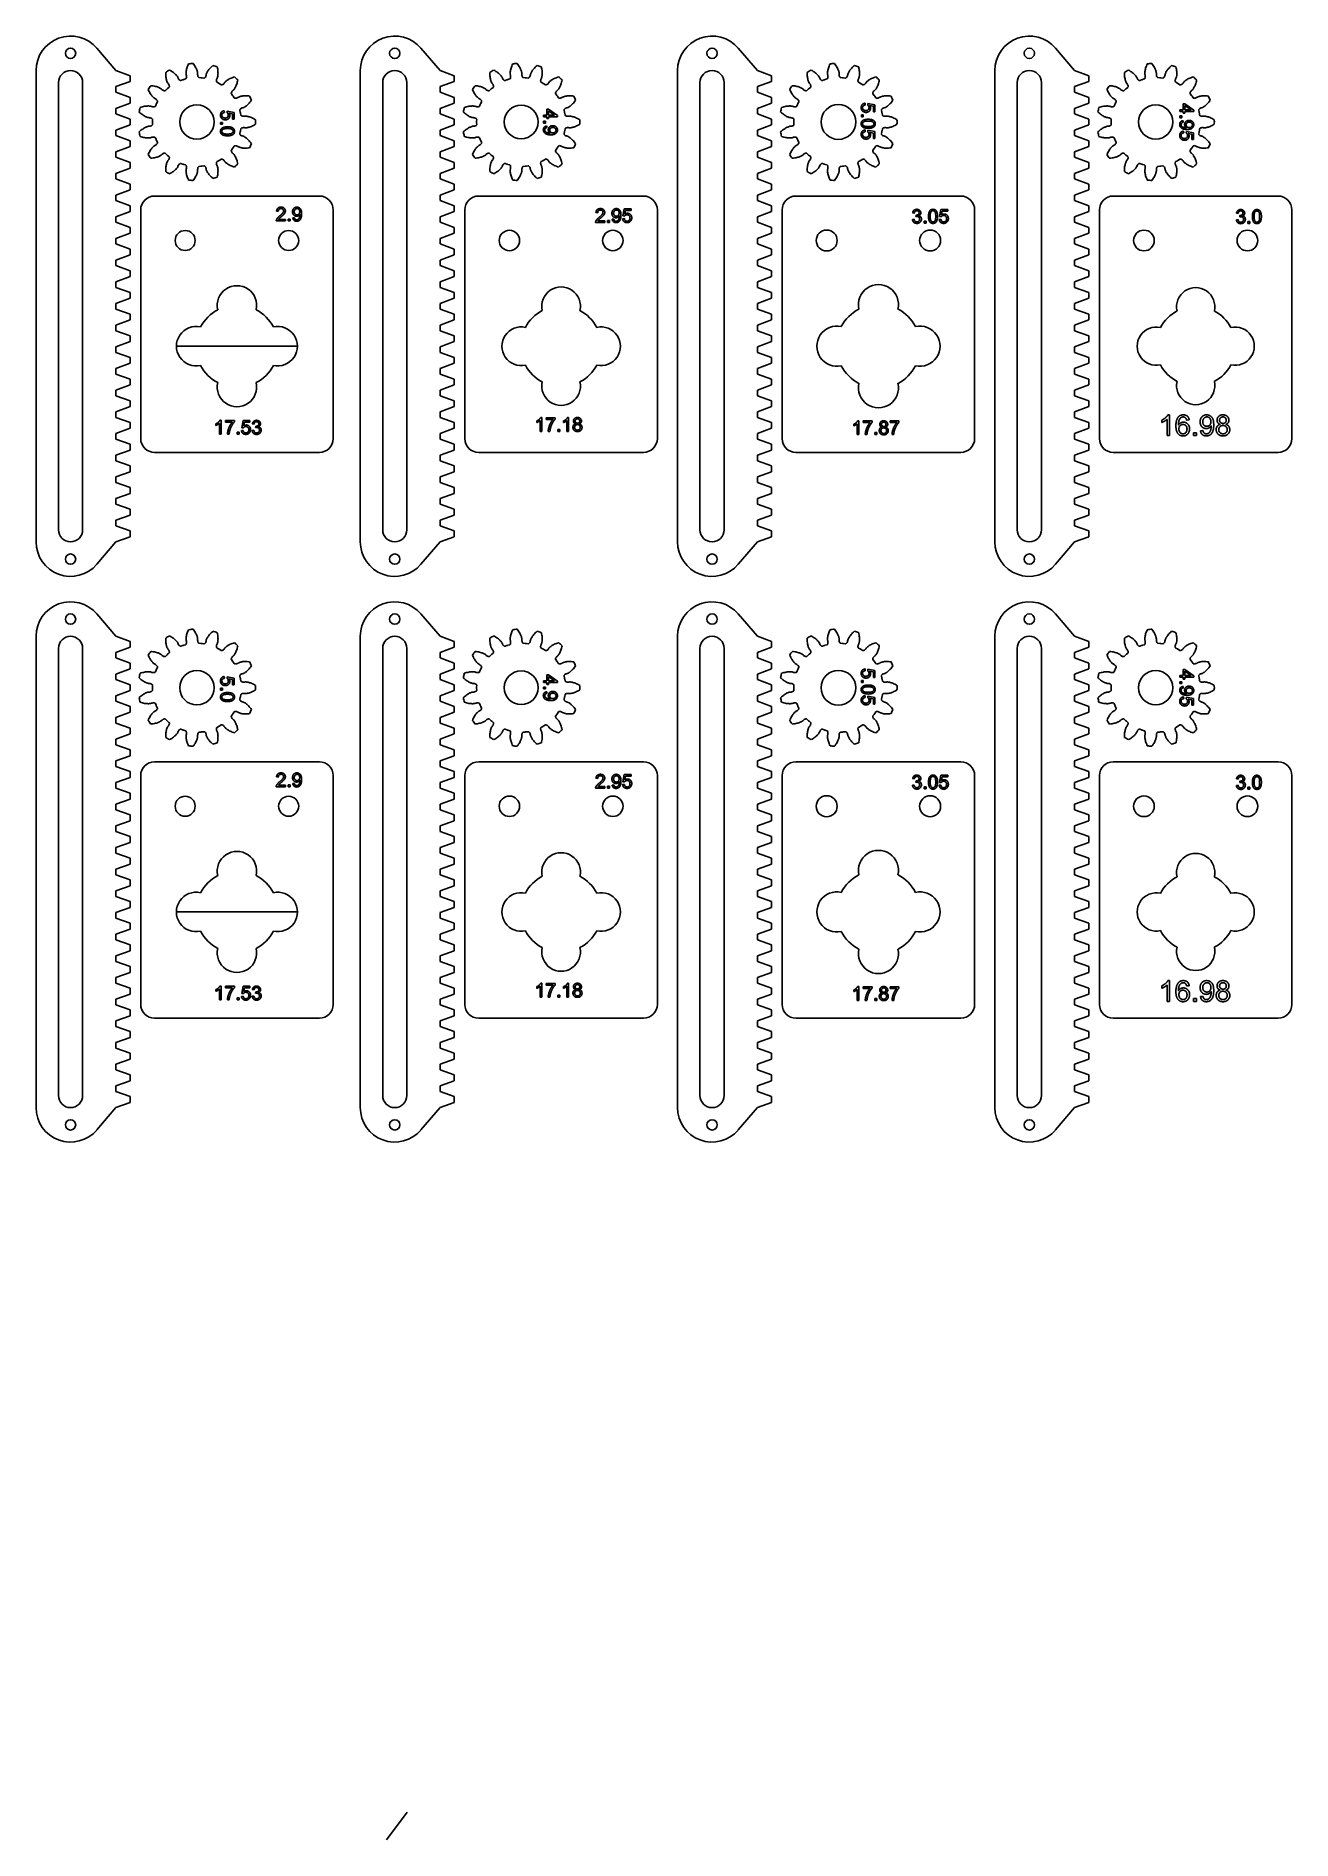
# Model space of a CAD drawing. Header units: millimetres. Extents: x 10 to 192, y -91 to 170.
import ezdxf

# ---------------------------------------------------------------- set-up
doc = ezdxf.new("R2010")
doc.units = ezdxf.units.MM
doc.layers.add('Sketch plane 01', color=7, linetype='Continuous')

msp = doc.modelspace()

# ---------------------------------------------------------------- linework, layer by layer
at = {"layer": 'Sketch plane 01'}
for p, q in [((21.75, 165.45), (18.98, 168.69)), ((68.75, 165.45), (65.98, 168.69)), ((114.75, 165.45), (111.98, 168.69)), ((160.75, 165.45), (157.98, 168.69)), ((10.18, 165.45), (10.18, 131.3)), ((23.8, 164.7), (21.75, 165.45)), ((28.97, 165.03), (28.97, 165.19)), ((28.97, 165.03), (28.97, 165.19)), ((28.97, 164.84), (28.97, 165.03)), ((28.97, 164.84), (28.97, 165.03)), ((28.98, 164.68), (28.97, 164.84)), ((28.98, 164.68), (28.97, 164.84)), ((29.54, 165.52), (29.68, 165.44)), ((29.54, 165.52), (29.68, 165.44)), ((29.68, 165.44), (29.84, 165.34)), ((29.68, 165.44), (29.84, 165.34)), ((29.84, 165.34), (29.98, 165.25)), ((29.84, 165.34), (29.98, 165.25)), ((29.98, 165.25), (30.1, 165.16)), ((29.98, 165.25), (30.1, 165.16)), ((30.1, 165.16), (30.22, 165.07)), ((30.1, 165.16), (30.22, 165.07)), ((30.22, 165.07), (30.32, 164.98)), ((30.22, 165.07), (30.32, 164.98)), ((30.32, 164.98), (30.41, 164.9)), ((30.32, 164.98), (30.41, 164.9)), ((30.41, 164.9), (30.48, 164.82)), ((30.41, 164.9), (30.48, 164.82)), ((30.48, 164.82), (30.55, 164.75)), ((30.48, 164.82), (30.55, 164.75)), ((30.55, 164.75), (30.6, 164.68)), ((30.55, 164.75), (30.6, 164.68)), ((31.92, 165.19), (31.93, 165.29)), ((31.92, 165.19), (31.93, 165.29)), ((31.92, 165.11), (31.92, 165.19)), ((31.92, 165.11), (31.92, 165.19)), ((31.92, 164.98), (31.92, 165.11)), ((31.92, 164.98), (31.92, 165.11)), ((31.93, 164.88), (31.92, 164.98)), ((31.93, 164.88), (31.92, 164.98)), ((31.93, 165.29), (31.95, 165.4)), ((31.93, 165.29), (31.95, 165.4)), ((31.95, 164.83), (31.93, 164.88)), ((31.95, 164.83), (31.93, 164.88)), ((31.95, 165.4), (31.97, 165.51)), ((31.95, 165.4), (31.97, 165.51)), ((31.97, 164.71), (31.95, 164.83)), ((31.97, 164.71), (31.95, 164.83)), ((31.97, 165.51), (32, 165.65)), ((31.97, 165.51), (32, 165.65)), ((32, 165.65), (32.04, 165.79)), ((32, 165.65), (32.04, 165.79)), ((32.04, 165.79), (32.09, 165.94)), ((32.04, 165.79), (32.09, 165.94)), ((32.09, 165.94), (32.15, 166.1)), ((32.09, 165.94), (32.15, 166.1)), ((32.15, 166.1), (32.22, 166.26)), ((32.15, 166.1), (32.22, 166.26)), ((32.22, 166.26), (32.29, 166.41)), ((32.22, 166.26), (32.29, 166.41)), ((32.94, 166.48), (33.04, 166.35)), ((32.94, 166.48), (33.04, 166.35)), ((33.04, 166.35), (33.14, 166.2)), ((33.04, 166.35), (33.14, 166.2)), ((33.14, 166.2), (33.23, 166.06)), ((33.14, 166.2), (33.23, 166.06)), ((33.23, 166.06), (33.31, 165.92)), ((33.23, 166.06), (33.31, 165.92)), ((33.31, 165.92), (33.38, 165.79)), ((33.31, 165.92), (33.38, 165.79)), ((33.38, 165.79), (33.43, 165.67)), ((33.38, 165.79), (33.43, 165.67)), ((33.43, 165.67), (33.48, 165.56)), ((33.43, 165.67), (33.48, 165.56)), ((33.48, 165.56), (33.52, 165.46)), ((33.48, 165.56), (33.52, 165.46)), ((33.52, 165.46), (33.54, 165.36)), ((33.52, 165.46), (33.54, 165.36)), ((33.54, 165.36), (33.57, 165.28)), ((33.54, 165.36), (33.57, 165.28)), ((33.57, 165.28), (33.59, 165.16)), ((33.57, 165.28), (33.59, 165.16)), ((33.59, 165.16), (33.6, 165.06)), ((33.59, 165.16), (33.6, 165.06)), ((33.6, 165.06), (33.6, 165)), ((33.6, 165.06), (33.6, 165)), ((33.6, 165), (33.6, 164.88)), ((33.6, 165), (33.6, 164.88)), ((33.6, 164.88), (33.61, 164.78)), ((33.6, 164.88), (33.61, 164.78)), ((33.61, 164.78), (33.63, 164.69)), ((33.61, 164.78), (33.63, 164.69)), ((34.8, 164.65), (34.83, 164.75)), ((34.8, 164.65), (34.83, 164.75)), ((34.83, 164.75), (34.86, 164.87)), ((34.83, 164.75), (34.86, 164.87)), ((34.86, 164.92), (34.9, 165.02)), ((34.86, 164.92), (34.9, 165.02)), ((34.86, 164.87), (34.86, 164.92)), ((34.86, 164.87), (34.86, 164.92)), ((34.9, 165.02), (34.95, 165.14)), ((34.9, 165.02), (34.95, 165.14)), ((34.95, 165.14), (34.99, 165.21)), ((34.95, 165.14), (34.99, 165.21)), ((34.99, 165.21), (35.04, 165.3)), ((34.99, 165.21), (35.04, 165.3)), ((35.04, 165.3), (35.09, 165.39)), ((35.04, 165.3), (35.09, 165.39)), ((35.09, 165.39), (35.16, 165.49)), ((35.09, 165.39), (35.16, 165.49)), ((35.16, 165.49), (35.24, 165.59)), ((35.16, 165.49), (35.24, 165.59)), ((35.24, 165.59), (35.33, 165.71)), ((35.24, 165.59), (35.33, 165.71)), ((35.33, 165.71), (35.44, 165.82)), ((35.33, 165.71), (35.44, 165.82)), ((35.44, 165.82), (35.56, 165.95)), ((35.44, 165.82), (35.56, 165.95)), ((35.56, 165.95), (35.69, 166.07)), ((35.56, 165.95), (35.69, 166.07)), ((35.69, 166.07), (35.81, 166.18)), ((35.69, 166.07), (35.81, 166.18)), ((36.44, 165.98), (36.47, 165.82)), ((36.44, 165.98), (36.47, 165.82)), ((36.47, 165.82), (36.51, 165.64)), ((36.47, 165.82), (36.51, 165.64)), ((36.51, 165.64), (36.53, 165.47)), ((36.51, 165.64), (36.53, 165.47)), ((36.53, 165.47), (36.55, 165.31)), ((36.53, 165.47), (36.55, 165.31)), ((36.55, 164.81), (36.54, 164.71)), ((36.55, 164.81), (36.54, 164.71)), ((36.55, 165.31), (36.55, 165.17)), ((36.55, 165.31), (36.55, 165.17)), ((36.55, 165.17), (36.56, 165.03)), ((36.55, 165.17), (36.56, 165.03)), ((36.56, 165.03), (36.55, 164.91)), ((36.56, 165.03), (36.55, 164.91)), ((36.55, 164.91), (36.55, 164.81)), ((36.55, 164.91), (36.55, 164.81)), ((57.18, 165.45), (57.18, 131.3)), ((70.8, 164.7), (68.75, 165.45)), ((75.97, 165.03), (75.97, 165.19)), ((75.97, 165.03), (75.97, 165.19)), ((75.97, 164.84), (75.97, 165.03)), ((75.97, 164.84), (75.97, 165.03)), ((75.98, 164.68), (75.97, 164.84)), ((75.98, 164.68), (75.97, 164.84)), ((76.54, 165.52), (76.68, 165.44)), ((76.54, 165.52), (76.68, 165.44)), ((76.68, 165.44), (76.84, 165.34)), ((76.68, 165.44), (76.84, 165.34)), ((76.84, 165.34), (76.98, 165.25)), ((76.84, 165.34), (76.98, 165.25)), ((76.98, 165.25), (77.1, 165.16)), ((76.98, 165.25), (77.1, 165.16)), ((77.1, 165.16), (77.22, 165.07)), ((77.1, 165.16), (77.22, 165.07)), ((77.22, 165.07), (77.32, 164.98)), ((77.22, 165.07), (77.32, 164.98)), ((77.32, 164.98), (77.41, 164.9)), ((77.32, 164.98), (77.41, 164.9)), ((77.41, 164.9), (77.48, 164.82)), ((77.41, 164.9), (77.48, 164.82)), ((77.48, 164.82), (77.55, 164.75)), ((77.48, 164.82), (77.55, 164.75)), ((77.55, 164.75), (77.6, 164.68)), ((77.55, 164.75), (77.6, 164.68)), ((78.92, 165.19), (78.93, 165.29)), ((78.92, 165.19), (78.93, 165.29)), ((78.92, 165.11), (78.92, 165.19)), ((78.92, 165.11), (78.92, 165.19)), ((78.92, 164.98), (78.92, 165.11)), ((78.92, 164.98), (78.92, 165.11)), ((78.93, 164.88), (78.92, 164.98)), ((78.93, 164.88), (78.92, 164.98)), ((78.93, 165.29), (78.95, 165.4)), ((78.93, 165.29), (78.95, 165.4)), ((78.95, 164.83), (78.93, 164.88)), ((78.95, 164.83), (78.93, 164.88)), ((78.95, 165.4), (78.97, 165.51)), ((78.95, 165.4), (78.97, 165.51)), ((78.97, 164.71), (78.95, 164.83)), ((78.97, 164.71), (78.95, 164.83)), ((78.97, 165.51), (79, 165.65)), ((78.97, 165.51), (79, 165.65)), ((79, 165.65), (79.04, 165.79)), ((79, 165.65), (79.04, 165.79)), ((79.04, 165.79), (79.09, 165.94)), ((79.04, 165.79), (79.09, 165.94)), ((79.09, 165.94), (79.15, 166.1)), ((79.09, 165.94), (79.15, 166.1)), ((79.15, 166.1), (79.22, 166.26)), ((79.15, 166.1), (79.22, 166.26)), ((79.22, 166.26), (79.29, 166.41)), ((79.22, 166.26), (79.29, 166.41)), ((79.94, 166.48), (80.04, 166.35)), ((79.94, 166.48), (80.04, 166.35)), ((80.04, 166.35), (80.14, 166.2)), ((80.04, 166.35), (80.14, 166.2)), ((80.14, 166.2), (80.23, 166.06)), ((80.14, 166.2), (80.23, 166.06)), ((80.23, 166.06), (80.31, 165.92)), ((80.23, 166.06), (80.31, 165.92)), ((80.31, 165.92), (80.38, 165.79)), ((80.31, 165.92), (80.38, 165.79)), ((80.38, 165.79), (80.43, 165.67)), ((80.38, 165.79), (80.43, 165.67)), ((80.43, 165.67), (80.48, 165.56)), ((80.43, 165.67), (80.48, 165.56)), ((80.48, 165.56), (80.52, 165.46)), ((80.48, 165.56), (80.52, 165.46)), ((80.52, 165.46), (80.54, 165.36)), ((80.52, 165.46), (80.54, 165.36)), ((80.54, 165.36), (80.57, 165.28)), ((80.54, 165.36), (80.57, 165.28)), ((80.57, 165.28), (80.59, 165.16)), ((80.57, 165.28), (80.59, 165.16)), ((80.59, 165.16), (80.6, 165.06)), ((80.59, 165.16), (80.6, 165.06)), ((80.6, 165.06), (80.6, 165)), ((80.6, 165.06), (80.6, 165)), ((80.6, 165), (80.6, 164.88)), ((80.6, 165), (80.6, 164.88)), ((80.6, 164.88), (80.61, 164.78)), ((80.6, 164.88), (80.61, 164.78)), ((80.61, 164.78), (80.63, 164.69)), ((80.61, 164.78), (80.63, 164.69)), ((81.8, 164.65), (81.83, 164.75)), ((81.8, 164.65), (81.83, 164.75)), ((81.83, 164.75), (81.86, 164.87)), ((81.83, 164.75), (81.86, 164.87)), ((81.86, 164.92), (81.9, 165.02)), ((81.86, 164.92), (81.9, 165.02)), ((81.86, 164.87), (81.86, 164.92)), ((81.86, 164.87), (81.86, 164.92)), ((81.9, 165.02), (81.95, 165.14)), ((81.9, 165.02), (81.95, 165.14)), ((81.95, 165.14), (81.99, 165.21)), ((81.95, 165.14), (81.99, 165.21)), ((81.99, 165.21), (82.04, 165.3)), ((81.99, 165.21), (82.04, 165.3)), ((82.04, 165.3), (82.09, 165.39)), ((82.04, 165.3), (82.09, 165.39)), ((82.09, 165.39), (82.16, 165.49)), ((82.09, 165.39), (82.16, 165.49)), ((82.16, 165.49), (82.24, 165.59)), ((82.16, 165.49), (82.24, 165.59)), ((82.24, 165.59), (82.33, 165.71)), ((82.24, 165.59), (82.33, 165.71)), ((82.33, 165.71), (82.44, 165.82)), ((82.33, 165.71), (82.44, 165.82)), ((82.44, 165.82), (82.56, 165.95)), ((82.44, 165.82), (82.56, 165.95)), ((82.56, 165.95), (82.69, 166.07)), ((82.56, 165.95), (82.69, 166.07)), ((82.69, 166.07), (82.81, 166.18)), ((82.69, 166.07), (82.81, 166.18)), ((83.44, 165.98), (83.47, 165.82)), ((83.44, 165.98), (83.47, 165.82)), ((83.47, 165.82), (83.51, 165.64)), ((83.47, 165.82), (83.51, 165.64)), ((83.51, 165.64), (83.53, 165.47)), ((83.51, 165.64), (83.53, 165.47)), ((83.53, 165.47), (83.55, 165.31)), ((83.53, 165.47), (83.55, 165.31)), ((83.55, 164.81), (83.54, 164.71)), ((83.55, 164.81), (83.54, 164.71)), ((83.55, 165.31), (83.55, 165.17)), ((83.55, 165.31), (83.55, 165.17)), ((83.55, 165.17), (83.56, 165.03)), ((83.55, 165.17), (83.56, 165.03)), ((83.56, 165.03), (83.55, 164.91)), ((83.56, 165.03), (83.55, 164.91)), ((83.55, 164.91), (83.55, 164.81)), ((83.55, 164.91), (83.55, 164.81)), ((103.18, 165.45), (103.18, 131.3)), ((116.8, 164.7), (114.75, 165.45)), ((121.97, 165.03), (121.97, 165.19)), ((121.97, 165.03), (121.97, 165.19)), ((121.97, 164.84), (121.97, 165.03)), ((121.97, 164.84), (121.97, 165.03)), ((121.98, 164.68), (121.97, 164.84)), ((121.98, 164.68), (121.97, 164.84)), ((122.54, 165.52), (122.68, 165.44)), ((122.54, 165.52), (122.68, 165.44)), ((122.68, 165.44), (122.84, 165.34)), ((122.68, 165.44), (122.84, 165.34)), ((122.84, 165.34), (122.98, 165.25)), ((122.84, 165.34), (122.98, 165.25)), ((122.98, 165.25), (123.1, 165.16)), ((122.98, 165.25), (123.1, 165.16)), ((123.1, 165.16), (123.22, 165.07)), ((123.1, 165.16), (123.22, 165.07)), ((123.22, 165.07), (123.32, 164.98)), ((123.22, 165.07), (123.32, 164.98)), ((123.32, 164.98), (123.41, 164.9)), ((123.32, 164.98), (123.41, 164.9)), ((123.41, 164.9), (123.48, 164.82)), ((123.41, 164.9), (123.48, 164.82)), ((123.48, 164.82), (123.55, 164.75)), ((123.48, 164.82), (123.55, 164.75)), ((123.55, 164.75), (123.6, 164.68)), ((123.55, 164.75), (123.6, 164.68)), ((124.92, 165.19), (124.93, 165.29)), ((124.92, 165.19), (124.93, 165.29)), ((124.92, 165.11), (124.92, 165.19)), ((124.92, 165.11), (124.92, 165.19)), ((124.92, 164.98), (124.92, 165.11)), ((124.92, 164.98), (124.92, 165.11)), ((124.93, 164.88), (124.92, 164.98)), ((124.93, 164.88), (124.92, 164.98)), ((124.93, 165.29), (124.95, 165.4)), ((124.93, 165.29), (124.95, 165.4)), ((124.95, 164.83), (124.93, 164.88)), ((124.95, 164.83), (124.93, 164.88)), ((124.95, 165.4), (124.97, 165.51)), ((124.95, 165.4), (124.97, 165.51)), ((124.97, 164.71), (124.95, 164.83)), ((124.97, 164.71), (124.95, 164.83)), ((124.97, 165.51), (125, 165.65)), ((124.97, 165.51), (125, 165.65)), ((125, 165.65), (125.04, 165.79)), ((125, 165.65), (125.04, 165.79)), ((125.04, 165.79), (125.09, 165.94)), ((125.04, 165.79), (125.09, 165.94)), ((125.09, 165.94), (125.15, 166.1)), ((125.09, 165.94), (125.15, 166.1)), ((125.15, 166.1), (125.22, 166.26)), ((125.15, 166.1), (125.22, 166.26)), ((125.22, 166.26), (125.29, 166.41)), ((125.22, 166.26), (125.29, 166.41)), ((125.94, 166.48), (126.04, 166.35)), ((125.94, 166.48), (126.04, 166.35)), ((126.04, 166.35), (126.14, 166.2)), ((126.04, 166.35), (126.14, 166.2)), ((126.14, 166.2), (126.23, 166.06)), ((126.14, 166.2), (126.23, 166.06)), ((126.23, 166.06), (126.31, 165.92)), ((126.23, 166.06), (126.31, 165.92)), ((126.31, 165.92), (126.38, 165.79)), ((126.31, 165.92), (126.38, 165.79)), ((126.38, 165.79), (126.43, 165.67)), ((126.38, 165.79), (126.43, 165.67)), ((126.43, 165.67), (126.48, 165.56)), ((126.43, 165.67), (126.48, 165.56)), ((126.48, 165.56), (126.52, 165.46)), ((126.48, 165.56), (126.52, 165.46)), ((126.52, 165.46), (126.54, 165.36)), ((126.52, 165.46), (126.54, 165.36)), ((126.54, 165.36), (126.57, 165.28)), ((126.54, 165.36), (126.57, 165.28)), ((126.57, 165.28), (126.59, 165.16)), ((126.57, 165.28), (126.59, 165.16)), ((126.59, 165.16), (126.6, 165.06)), ((126.59, 165.16), (126.6, 165.06)), ((126.6, 165.06), (126.6, 165)), ((126.6, 165.06), (126.6, 165)), ((126.6, 165), (126.6, 164.88)), ((126.6, 165), (126.6, 164.88)), ((126.6, 164.88), (126.61, 164.78)), ((126.6, 164.88), (126.61, 164.78)), ((126.61, 164.78), (126.63, 164.69)), ((126.61, 164.78), (126.63, 164.69)), ((127.8, 164.65), (127.83, 164.75)), ((127.8, 164.65), (127.83, 164.75)), ((127.83, 164.75), (127.86, 164.87)), ((127.83, 164.75), (127.86, 164.87)), ((127.86, 164.92), (127.9, 165.02)), ((127.86, 164.92), (127.9, 165.02)), ((127.86, 164.87), (127.86, 164.92)), ((127.86, 164.87), (127.86, 164.92)), ((127.9, 165.02), (127.95, 165.14)), ((127.9, 165.02), (127.95, 165.14)), ((127.95, 165.14), (127.99, 165.21)), ((127.95, 165.14), (127.99, 165.21)), ((127.99, 165.21), (128.04, 165.3)), ((127.99, 165.21), (128.04, 165.3)), ((128.04, 165.3), (128.09, 165.39)), ((128.04, 165.3), (128.09, 165.39)), ((128.09, 165.39), (128.16, 165.49)), ((128.09, 165.39), (128.16, 165.49)), ((128.16, 165.49), (128.24, 165.59)), ((128.16, 165.49), (128.24, 165.59)), ((128.24, 165.59), (128.33, 165.71)), ((128.24, 165.59), (128.33, 165.71)), ((128.33, 165.71), (128.44, 165.82)), ((128.33, 165.71), (128.44, 165.82)), ((128.44, 165.82), (128.56, 165.95)), ((128.44, 165.82), (128.56, 165.95)), ((128.56, 165.95), (128.69, 166.07)), ((128.56, 165.95), (128.69, 166.07)), ((128.69, 166.07), (128.81, 166.18)), ((128.69, 166.07), (128.81, 166.18)), ((129.44, 165.98), (129.47, 165.82)), ((129.44, 165.98), (129.47, 165.82)), ((129.47, 165.82), (129.51, 165.64)), ((129.47, 165.82), (129.51, 165.64)), ((129.51, 165.64), (129.53, 165.47)), ((129.51, 165.64), (129.53, 165.47)), ((129.53, 165.47), (129.55, 165.31)), ((129.53, 165.47), (129.55, 165.31)), ((129.55, 164.81), (129.54, 164.71)), ((129.55, 164.81), (129.54, 164.71)), ((129.55, 165.31), (129.55, 165.17)), ((129.55, 165.31), (129.55, 165.17)), ((129.55, 165.17), (129.56, 165.03)), ((129.55, 165.17), (129.56, 165.03)), ((129.56, 165.03), (129.55, 164.91)), ((129.56, 165.03), (129.55, 164.91)), ((129.55, 164.91), (129.55, 164.81)), ((129.55, 164.91), (129.55, 164.81)), ((149.18, 165.45), (149.18, 131.3)), ((162.8, 164.7), (160.75, 165.45)), ((167.97, 165.03), (167.97, 165.19)), ((167.97, 165.03), (167.97, 165.19)), ((167.97, 164.84), (167.97, 165.03)), ((167.97, 164.84), (167.97, 165.03)), ((167.98, 164.68), (167.97, 164.84)), ((167.98, 164.68), (167.97, 164.84)), ((168.54, 165.52), (168.68, 165.44)), ((168.54, 165.52), (168.68, 165.44)), ((168.68, 165.44), (168.84, 165.34)), ((168.68, 165.44), (168.84, 165.34)), ((168.84, 165.34), (168.98, 165.25)), ((168.84, 165.34), (168.98, 165.25)), ((168.98, 165.25), (169.1, 165.16)), ((168.98, 165.25), (169.1, 165.16)), ((169.1, 165.16), (169.22, 165.07)), ((169.1, 165.16), (169.22, 165.07)), ((169.22, 165.07), (169.32, 164.98)), ((169.22, 165.07), (169.32, 164.98)), ((169.32, 164.98), (169.41, 164.9)), ((169.32, 164.98), (169.41, 164.9)), ((169.41, 164.9), (169.48, 164.82)), ((169.41, 164.9), (169.48, 164.82)), ((169.48, 164.82), (169.55, 164.75)), ((169.48, 164.82), (169.55, 164.75)), ((169.55, 164.75), (169.6, 164.68)), ((169.55, 164.75), (169.6, 164.68)), ((170.92, 165.19), (170.93, 165.29)), ((170.92, 165.19), (170.93, 165.29)), ((170.92, 165.11), (170.92, 165.19)), ((170.92, 165.11), (170.92, 165.19)), ((170.92, 164.98), (170.92, 165.11)), ((170.92, 164.98), (170.92, 165.11)), ((170.93, 164.88), (170.92, 164.98)), ((170.93, 164.88), (170.92, 164.98)), ((170.93, 165.29), (170.95, 165.4)), ((170.93, 165.29), (170.95, 165.4)), ((170.95, 164.83), (170.93, 164.88)), ((170.95, 164.83), (170.93, 164.88)), ((170.95, 165.4), (170.97, 165.51)), ((170.95, 165.4), (170.97, 165.51)), ((170.97, 164.71), (170.95, 164.83)), ((170.97, 164.71), (170.95, 164.83)), ((170.97, 165.51), (171, 165.65)), ((170.97, 165.51), (171, 165.65)), ((171, 165.65), (171.04, 165.79)), ((171, 165.65), (171.04, 165.79)), ((171.04, 165.79), (171.09, 165.94)), ((171.04, 165.79), (171.09, 165.94)), ((171.09, 165.94), (171.15, 166.1)), ((171.09, 165.94), (171.15, 166.1)), ((171.15, 166.1), (171.22, 166.26)), ((171.15, 166.1), (171.22, 166.26)), ((171.22, 166.26), (171.29, 166.41)), ((171.22, 166.26), (171.29, 166.41)), ((171.94, 166.48), (172.04, 166.35)), ((171.94, 166.48), (172.04, 166.35)), ((172.04, 166.35), (172.14, 166.2)), ((172.04, 166.35), (172.14, 166.2)), ((172.14, 166.2), (172.23, 166.06)), ((172.14, 166.2), (172.23, 166.06)), ((172.23, 166.06), (172.31, 165.92)), ((172.23, 166.06), (172.31, 165.92)), ((172.31, 165.92), (172.38, 165.79)), ((172.31, 165.92), (172.38, 165.79)), ((172.38, 165.79), (172.43, 165.67)), ((172.38, 165.79), (172.43, 165.67)), ((172.43, 165.67), (172.48, 165.56)), ((172.43, 165.67), (172.48, 165.56)), ((172.48, 165.56), (172.52, 165.46)), ((172.48, 165.56), (172.52, 165.46)), ((172.52, 165.46), (172.54, 165.36)), ((172.52, 165.46), (172.54, 165.36)), ((172.54, 165.36), (172.57, 165.28)), ((172.54, 165.36), (172.57, 165.28)), ((172.57, 165.28), (172.59, 165.16)), ((172.57, 165.28), (172.59, 165.16)), ((172.59, 165.16), (172.6, 165.06)), ((172.59, 165.16), (172.6, 165.06)), ((172.6, 165.06), (172.6, 165)), ((172.6, 165.06), (172.6, 165)), ((172.6, 165), (172.6, 164.88)), ((172.6, 165), (172.6, 164.88)), ((172.6, 164.88), (172.61, 164.78)), ((172.6, 164.88), (172.61, 164.78)), ((172.61, 164.78), (172.63, 164.69)), ((172.61, 164.78), (172.63, 164.69)), ((173.8, 164.65), (173.83, 164.75)), ((173.8, 164.65), (173.83, 164.75)), ((173.83, 164.75), (173.86, 164.87)), ((173.83, 164.75), (173.86, 164.87)), ((173.86, 164.92), (173.9, 165.02)), ((173.86, 164.92), (173.9, 165.02)), ((173.86, 164.87), (173.86, 164.92)), ((173.86, 164.87), (173.86, 164.92)), ((173.9, 165.02), (173.95, 165.14)), ((173.9, 165.02), (173.95, 165.14)), ((173.95, 165.14), (173.99, 165.21)), ((173.95, 165.14), (173.99, 165.21)), ((173.99, 165.21), (174.04, 165.3)), ((173.99, 165.21), (174.04, 165.3)), ((174.04, 165.3), (174.09, 165.39)), ((174.04, 165.3), (174.09, 165.39)), ((174.09, 165.39), (174.16, 165.49)), ((174.09, 165.39), (174.16, 165.49)), ((174.16, 165.49), (174.24, 165.59)), ((174.16, 165.49), (174.24, 165.59)), ((174.24, 165.59), (174.33, 165.71)), ((174.24, 165.59), (174.33, 165.71)), ((174.33, 165.71), (174.44, 165.82)), ((174.33, 165.71), (174.44, 165.82)), ((174.44, 165.82), (174.56, 165.95)), ((174.44, 165.82), (174.56, 165.95)), ((174.56, 165.95), (174.69, 166.07)), ((174.56, 165.95), (174.69, 166.07)), ((174.69, 166.07), (174.81, 166.18)), ((174.69, 166.07), (174.81, 166.18)), ((175.44, 165.98), (175.47, 165.82)), ((175.44, 165.98), (175.47, 165.82)), ((175.47, 165.82), (175.51, 165.64)), ((175.47, 165.82), (175.51, 165.64)), ((175.51, 165.64), (175.53, 165.47)), ((175.51, 165.64), (175.53, 165.47)), ((175.53, 165.47), (175.55, 165.31)), ((175.53, 165.47), (175.55, 165.31)), ((175.55, 164.81), (175.54, 164.71)), ((175.55, 164.81), (175.54, 164.71)), ((175.55, 165.31), (175.55, 165.17)), ((175.55, 165.31), (175.55, 165.17)), ((175.55, 165.17), (175.56, 165.03)), ((175.55, 165.17), (175.56, 165.03)), ((175.56, 165.03), (175.55, 164.91)), ((175.56, 165.03), (175.55, 164.91)), ((175.55, 164.91), (175.55, 164.81)), ((175.55, 164.91), (175.55, 164.81)), ((13.43, 163.7), (13.43, 159.3)), ((16.93, 163.7), (16.93, 158)), ((21.75, 163.12), (23.8, 163.86)), ((21.75, 162.31), (21.75, 163.12)), ((23.8, 161.56), (21.75, 162.31)), ((23.8, 163.86), (23.8, 164.7)), ((26.5, 162.58), (26.44, 162.73)), ((26.5, 162.58), (26.44, 162.73)), ((26.58, 162.41), (26.5, 162.58)), ((26.58, 162.41), (26.5, 162.58)), ((26.66, 162.26), (26.58, 162.41)), ((26.66, 162.26), (26.58, 162.41)), ((26.74, 162.12), (26.66, 162.26)), ((26.74, 162.12), (26.66, 162.26)), ((26.82, 162), (26.74, 162.12)), ((26.82, 162), (26.74, 162.12)), ((26.82, 163.26), (26.98, 163.24)), ((26.82, 163.26), (26.98, 163.24)), ((26.98, 163.24), (27.17, 163.22)), ((26.98, 163.24), (27.17, 163.22)), ((27.17, 163.22), (27.33, 163.19)), ((27.17, 163.22), (27.33, 163.19)), ((27.33, 163.19), (27.49, 163.16)), ((27.33, 163.19), (27.49, 163.16)), ((27.49, 163.16), (27.63, 163.12)), ((27.49, 163.16), (27.63, 163.12)), ((27.63, 163.12), (27.76, 163.08)), ((27.63, 163.12), (27.76, 163.08)), ((27.76, 163.08), (27.87, 163.04)), ((27.76, 163.08), (27.87, 163.04)), ((27.87, 163.04), (27.97, 163)), ((27.87, 163.04), (27.97, 163)), ((27.97, 163), (28.06, 162.96)), ((27.97, 163), (28.06, 162.96)), ((28.06, 162.96), (28.13, 162.92)), ((28.06, 162.96), (28.13, 162.92)), ((28.13, 162.92), (28.24, 162.86)), ((28.13, 162.92), (28.24, 162.86)), ((28.24, 162.86), (28.33, 162.8)), ((28.24, 162.86), (28.33, 162.8)), ((28.33, 162.8), (28.37, 162.76)), ((28.33, 162.8), (28.37, 162.76)), ((28.37, 162.76), (28.45, 162.68)), ((28.37, 162.76), (28.45, 162.68)), ((28.45, 162.68), (28.54, 162.62)), ((28.45, 162.68), (28.54, 162.62)), ((28.54, 162.62), (28.61, 162.57)), ((28.54, 162.62), (28.61, 162.57)), ((28.61, 162.57), (28.69, 162.54)), ((28.61, 162.57), (28.69, 162.54)), ((28.69, 162.54), (28.76, 162.52)), ((28.69, 162.54), (28.76, 162.52)), ((28.76, 162.52), (28.82, 162.51)), ((28.76, 162.52), (28.82, 162.51)), ((28.82, 162.51), (28.84, 162.51)), ((28.82, 162.51), (28.84, 162.51)), ((28.84, 162.51), (28.87, 162.52)), ((28.84, 162.51), (28.87, 162.52)), ((28.87, 162.52), (28.89, 162.53)), ((28.87, 162.52), (28.89, 162.53)), ((28.89, 162.53), (28.91, 162.54)), ((28.89, 162.53), (28.91, 162.54)), ((28.91, 162.54), (28.93, 162.55)), ((28.91, 162.54), (28.93, 162.55)), ((28.93, 162.55), (29.12, 162.74)), ((28.93, 162.55), (29.12, 162.74)), ((29, 164.52), (28.98, 164.68)), ((29, 164.52), (28.98, 164.68)), ((29.02, 164.38), (29, 164.52)), ((29.02, 164.38), (29, 164.52)), ((29.05, 164.24), (29.02, 164.38)), ((29.05, 164.24), (29.02, 164.38)), ((29.08, 164.13), (29.05, 164.24)), ((29.08, 164.13), (29.05, 164.24)), ((29.1, 164.02), (29.08, 164.13)), ((29.1, 164.02), (29.08, 164.13)), ((29.13, 163.93), (29.1, 164.02)), ((29.13, 163.93), (29.1, 164.02)), ((29.12, 162.74), (29.18, 162.79)), ((29.12, 162.74), (29.18, 162.79)), ((29.16, 163.85), (29.13, 163.93)), ((29.16, 163.85), (29.13, 163.93)), ((29.22, 163.74), (29.16, 163.85)), ((29.22, 163.74), (29.16, 163.85)), ((29.18, 162.79), (29.25, 162.85)), ((29.18, 162.79), (29.25, 162.85)), ((29.27, 163.65), (29.22, 163.74)), ((29.27, 163.65), (29.22, 163.74)), ((29.25, 162.85), (29.45, 163.02)), ((29.25, 162.85), (29.45, 163.02)), ((29.3, 163.6), (29.27, 163.65)), ((29.3, 163.6), (29.27, 163.65)), ((29.37, 163.51), (29.3, 163.6)), ((29.37, 163.51), (29.3, 163.6)), ((29.43, 163.42), (29.37, 163.51)), ((29.43, 163.42), (29.37, 163.51)), ((29.47, 163.34), (29.43, 163.42)), ((29.47, 163.34), (29.43, 163.42)), ((29.45, 163.02), (29.47, 163.04)), ((29.45, 163.02), (29.47, 163.04)), ((29.49, 163.26), (29.47, 163.34)), ((29.49, 163.26), (29.47, 163.34)), ((29.47, 163.04), (29.48, 163.06)), ((29.47, 163.04), (29.48, 163.06)), ((29.48, 163.06), (29.49, 163.08)), ((29.48, 163.06), (29.49, 163.08)), ((29.5, 163.19), (29.49, 163.26)), ((29.5, 163.19), (29.49, 163.26)), ((29.49, 163.08), (29.5, 163.1)), ((29.49, 163.08), (29.5, 163.1)), ((29.5, 163.13), (29.5, 163.19)), ((29.5, 163.13), (29.5, 163.19)), ((29.5, 163.1), (29.5, 163.13)), ((29.5, 163.1), (29.5, 163.13)), ((30.6, 164.68), (30.67, 164.58)), ((30.6, 164.68), (30.67, 164.58)), ((30.67, 164.58), (30.73, 164.49)), ((30.67, 164.58), (30.73, 164.49)), ((30.73, 164.49), (30.75, 164.44)), ((30.73, 164.49), (30.75, 164.44)), ((30.75, 164.44), (30.79, 164.33)), ((30.75, 164.44), (30.79, 164.33)), ((30.79, 164.33), (30.84, 164.24)), ((30.79, 164.33), (30.84, 164.24)), ((30.84, 164.24), (30.9, 164.16)), ((30.84, 164.24), (30.9, 164.16)), ((30.9, 164.16), (30.95, 164.1)), ((30.9, 164.16), (30.95, 164.1)), ((30.95, 164.1), (31, 164.06)), ((30.95, 164.1), (31, 164.06)), ((31, 164.06), (31.06, 164.03)), ((31, 164.06), (31.06, 164.03)), ((31.06, 164.03), (31.08, 164.02)), ((31.06, 164.03), (31.08, 164.02)), ((31.08, 164.02), (31.11, 164.01)), ((31.08, 164.02), (31.11, 164.01)), ((31.11, 164.01), (31.13, 164.01)), ((31.11, 164.01), (31.13, 164.01)), ((31.13, 164.01), (31.15, 164.01)), ((31.13, 164.01), (31.15, 164.01)), ((31.15, 164.01), (31.18, 164.02)), ((31.15, 164.01), (31.18, 164.02)), ((31.18, 164.02), (31.43, 164.11)), ((31.18, 164.02), (31.43, 164.11)), ((31.43, 164.11), (31.51, 164.13)), ((31.43, 164.11), (31.51, 164.13)), ((31.51, 164.13), (31.59, 164.16)), ((31.51, 164.13), (31.59, 164.16)), ((31.59, 164.16), (31.84, 164.23)), ((31.59, 164.16), (31.84, 164.23)), ((31.84, 164.23), (31.87, 164.24)), ((31.84, 164.23), (31.87, 164.24)), ((31.87, 164.24), (31.89, 164.26)), ((31.87, 164.24), (31.89, 164.26)), ((31.89, 164.26), (31.9, 164.27)), ((31.89, 164.26), (31.9, 164.27)), ((31.9, 164.27), (31.92, 164.29)), ((31.9, 164.27), (31.92, 164.29)), ((31.92, 164.29), (31.94, 164.31)), ((31.92, 164.29), (31.94, 164.31)), ((31.94, 164.31), (31.96, 164.37)), ((31.94, 164.31), (31.96, 164.37)), ((31.96, 164.37), (31.98, 164.44)), ((31.96, 164.37), (31.98, 164.44)), ((31.98, 164.61), (31.97, 164.71)), ((31.98, 164.61), (31.97, 164.71)), ((31.98, 164.52), (31.98, 164.61)), ((31.98, 164.52), (31.98, 164.61)), ((31.98, 164.44), (31.98, 164.52)), ((31.98, 164.44), (31.98, 164.52)), ((33.63, 164.69), (33.65, 164.61)), ((33.63, 164.69), (33.65, 164.61)), ((33.65, 164.61), (33.68, 164.55)), ((33.65, 164.61), (33.68, 164.55)), ((33.68, 164.55), (33.72, 164.5)), ((33.68, 164.55), (33.72, 164.5)), ((33.72, 164.5), (33.74, 164.48)), ((33.72, 164.5), (33.74, 164.48)), ((33.74, 164.48), (33.76, 164.47)), ((33.74, 164.48), (33.76, 164.47)), ((33.76, 164.47), (33.78, 164.45)), ((33.76, 164.47), (33.78, 164.45)), ((33.78, 164.45), (33.8, 164.45)), ((33.78, 164.45), (33.8, 164.45)), ((33.8, 164.45), (33.83, 164.44)), ((33.8, 164.45), (33.83, 164.44)), ((33.83, 164.44), (34.09, 164.42)), ((33.83, 164.44), (34.09, 164.42)), ((34.09, 164.42), (34.17, 164.41)), ((34.09, 164.42), (34.17, 164.41)), ((34.17, 164.41), (34.26, 164.41)), ((34.17, 164.41), (34.26, 164.41)), ((34.26, 164.41), (34.52, 164.37)), ((34.26, 164.41), (34.52, 164.37)), ((34.52, 164.37), (34.55, 164.37)), ((34.52, 164.37), (34.55, 164.37)), ((34.55, 164.37), (34.57, 164.37)), ((34.55, 164.37), (34.57, 164.37)), ((34.57, 164.37), (34.59, 164.38)), ((34.57, 164.37), (34.59, 164.38)), ((34.59, 164.38), (34.62, 164.39)), ((34.59, 164.38), (34.62, 164.39)), ((34.62, 164.39), (34.64, 164.4)), ((34.62, 164.39), (34.64, 164.4)), ((34.64, 164.4), (34.68, 164.44)), ((34.64, 164.4), (34.68, 164.44)), ((34.68, 164.44), (34.73, 164.5)), ((34.68, 164.44), (34.73, 164.5)), ((34.73, 164.5), (34.77, 164.57)), ((34.73, 164.5), (34.77, 164.57)), ((34.77, 164.57), (34.8, 164.65)), ((34.77, 164.57), (34.8, 164.65)), ((36.34, 164.06), (36.33, 163.98)), ((36.34, 164.06), (36.33, 163.98)), ((36.33, 163.98), (36.33, 163.91)), ((36.33, 163.98), (36.33, 163.91)), ((36.33, 163.91), (36.34, 163.85)), ((36.33, 163.91), (36.34, 163.85)), ((36.36, 164.15), (36.34, 164.06)), ((36.36, 164.15), (36.34, 164.06)), ((36.34, 163.85), (36.35, 163.82)), ((36.34, 163.85), (36.35, 163.82)), ((36.35, 163.82), (36.37, 163.8)), ((36.35, 163.82), (36.37, 163.8)), ((36.39, 164.25), (36.36, 164.15)), ((36.39, 164.25), (36.36, 164.15)), ((36.37, 163.8), (36.38, 163.78)), ((36.37, 163.8), (36.38, 163.78)), ((36.38, 163.78), (36.4, 163.77)), ((36.38, 163.78), (36.4, 163.77)), ((36.44, 164.35), (36.39, 164.25)), ((36.44, 164.35), (36.39, 164.25)), ((36.4, 163.77), (36.42, 163.75)), ((36.4, 163.77), (36.42, 163.75)), ((36.42, 163.75), (36.65, 163.63)), ((36.42, 163.75), (36.65, 163.63)), ((36.47, 164.4), (36.44, 164.35)), ((36.47, 164.4), (36.44, 164.35)), ((36.5, 164.5), (36.47, 164.4)), ((36.5, 164.5), (36.47, 164.4)), ((36.52, 164.63), (36.5, 164.5)), ((36.52, 164.63), (36.5, 164.5)), ((36.54, 164.71), (36.52, 164.63)), ((36.54, 164.71), (36.52, 164.63)), ((36.65, 163.63), (36.73, 163.59)), ((36.65, 163.63), (36.73, 163.59)), ((36.73, 163.59), (36.8, 163.54)), ((36.73, 163.59), (36.8, 163.54)), ((36.8, 163.54), (37.02, 163.4)), ((36.8, 163.54), (37.02, 163.4)), ((37.02, 163.4), (37.05, 163.39)), ((37.02, 163.4), (37.05, 163.39)), ((37.05, 163.39), (37.07, 163.39)), ((37.05, 163.39), (37.07, 163.39)), ((37.07, 163.39), (37.09, 163.38)), ((37.07, 163.39), (37.09, 163.38)), ((37.09, 163.38), (37.12, 163.38)), ((37.09, 163.38), (37.12, 163.38)), ((37.12, 163.38), (37.14, 163.39)), ((37.12, 163.38), (37.14, 163.39)), ((37.14, 163.39), (37.2, 163.41)), ((37.14, 163.39), (37.2, 163.41)), ((37.2, 163.41), (37.26, 163.44)), ((37.2, 163.41), (37.26, 163.44)), ((37.26, 163.44), (37.33, 163.49)), ((37.26, 163.44), (37.33, 163.49)), ((37.33, 163.49), (37.4, 163.55)), ((37.33, 163.49), (37.4, 163.55)), ((37.4, 163.55), (37.46, 163.63)), ((37.4, 163.55), (37.46, 163.63)), ((37.46, 163.63), (37.53, 163.72)), ((37.46, 163.63), (37.53, 163.72)), ((37.53, 163.72), (37.56, 163.77)), ((37.53, 163.72), (37.56, 163.77)), ((37.56, 163.77), (37.63, 163.85)), ((37.56, 163.77), (37.63, 163.85)), ((37.63, 163.85), (37.73, 163.93)), ((37.63, 163.85), (37.73, 163.93)), ((37.73, 163.93), (37.79, 163.98)), ((37.73, 163.93), (37.79, 163.98)), ((37.79, 163.98), (37.87, 164.04)), ((37.79, 163.98), (37.87, 164.04)), ((37.87, 164.04), (37.96, 164.1)), ((37.87, 164.04), (37.96, 164.1)), ((37.96, 164.1), (38.06, 164.16)), ((37.96, 164.1), (38.06, 164.16)), ((38.06, 164.16), (38.18, 164.23)), ((38.06, 164.16), (38.18, 164.23)), ((38.18, 164.23), (38.31, 164.29)), ((38.18, 164.23), (38.31, 164.29)), ((38.31, 164.29), (38.45, 164.36)), ((38.31, 164.29), (38.45, 164.36)), ((38.45, 164.36), (38.61, 164.42)), ((38.45, 164.36), (38.61, 164.42)), ((38.49, 162.25), (38.48, 162.19)), ((38.49, 162.25), (38.48, 162.19)), ((38.48, 162.19), (38.48, 162.16)), ((38.48, 162.19), (38.48, 162.16)), ((38.48, 162.16), (38.48, 162.14)), ((38.48, 162.16), (38.48, 162.14)), ((38.48, 162.14), (38.48, 162.11)), ((38.48, 162.14), (38.48, 162.11)), ((38.48, 162.11), (38.49, 162.09)), ((38.48, 162.11), (38.49, 162.09)), ((38.52, 162.31), (38.49, 162.25)), ((38.52, 162.31), (38.49, 162.25)), ((38.56, 162.38), (38.52, 162.31)), ((38.56, 162.38), (38.52, 162.31)), ((38.61, 162.45), (38.56, 162.38)), ((38.61, 162.45), (38.56, 162.38)), ((38.61, 164.42), (38.78, 164.48)), ((38.61, 164.42), (38.78, 164.48)), ((38.68, 162.53), (38.61, 162.45)), ((38.68, 162.53), (38.61, 162.45)), ((38.77, 162.61), (38.68, 162.53)), ((38.77, 162.61), (38.68, 162.53)), ((38.81, 162.64), (38.77, 162.61)), ((38.81, 162.64), (38.77, 162.61)), ((38.78, 164.48), (38.94, 164.53)), ((38.78, 164.48), (38.94, 164.53)), ((38.88, 162.72), (38.81, 162.64)), ((38.88, 162.72), (38.81, 162.64)), ((38.96, 162.82), (38.88, 162.72)), ((38.96, 162.82), (38.88, 162.72)), ((39, 162.89), (38.96, 162.82)), ((39, 162.89), (38.96, 162.82)), ((39.05, 162.98), (39, 162.89)), ((39.05, 162.98), (39, 162.89)), ((39.1, 163.07), (39.05, 162.98)), ((39.1, 163.07), (39.05, 162.98)), ((39.15, 163.18), (39.1, 163.07)), ((39.15, 163.18), (39.1, 163.07)), ((39.21, 163.31), (39.15, 163.18)), ((39.21, 163.31), (39.15, 163.18)), ((39.26, 163.44), (39.21, 163.31)), ((39.26, 163.44), (39.21, 163.31)), ((39.31, 163.59), (39.26, 163.44)), ((39.31, 163.59), (39.26, 163.44)), ((39.35, 163.75), (39.31, 163.59)), ((39.35, 163.75), (39.31, 163.59)), ((39.4, 163.93), (39.35, 163.75)), ((39.4, 163.93), (39.35, 163.75)), ((39.43, 164.09), (39.4, 163.93)), ((39.43, 164.09), (39.4, 163.93)), ((60.43, 163.7), (60.43, 159.3)), ((63.93, 163.7), (63.93, 158)), ((68.75, 163.12), (70.8, 163.86)), ((68.75, 162.31), (68.75, 163.12)), ((70.8, 161.56), (68.75, 162.31)), ((70.8, 163.86), (70.8, 164.7)), ((73.5, 162.58), (73.44, 162.73)), ((73.5, 162.58), (73.44, 162.73)), ((73.58, 162.41), (73.5, 162.58)), ((73.58, 162.41), (73.5, 162.58)), ((73.66, 162.26), (73.58, 162.41)), ((73.66, 162.26), (73.58, 162.41)), ((73.74, 162.12), (73.66, 162.26)), ((73.74, 162.12), (73.66, 162.26)), ((73.82, 162), (73.74, 162.12)), ((73.82, 162), (73.74, 162.12)), ((73.82, 163.26), (73.98, 163.24)), ((73.82, 163.26), (73.98, 163.24)), ((73.98, 163.24), (74.17, 163.22)), ((73.98, 163.24), (74.17, 163.22)), ((74.17, 163.22), (74.33, 163.19)), ((74.17, 163.22), (74.33, 163.19)), ((74.33, 163.19), (74.49, 163.16)), ((74.33, 163.19), (74.49, 163.16)), ((74.49, 163.16), (74.63, 163.12)), ((74.49, 163.16), (74.63, 163.12)), ((74.63, 163.12), (74.76, 163.08)), ((74.63, 163.12), (74.76, 163.08)), ((74.76, 163.08), (74.87, 163.04)), ((74.76, 163.08), (74.87, 163.04)), ((74.87, 163.04), (74.97, 163)), ((74.87, 163.04), (74.97, 163)), ((74.97, 163), (75.06, 162.96)), ((74.97, 163), (75.06, 162.96)), ((75.06, 162.96), (75.13, 162.92)), ((75.06, 162.96), (75.13, 162.92)), ((75.13, 162.92), (75.24, 162.86)), ((75.13, 162.92), (75.24, 162.86)), ((75.24, 162.86), (75.33, 162.8)), ((75.24, 162.86), (75.33, 162.8)), ((75.33, 162.8), (75.37, 162.76)), ((75.33, 162.8), (75.37, 162.76)), ((75.37, 162.76), (75.45, 162.68)), ((75.37, 162.76), (75.45, 162.68)), ((75.45, 162.68), (75.54, 162.62)), ((75.45, 162.68), (75.54, 162.62)), ((75.54, 162.62), (75.61, 162.57)), ((75.54, 162.62), (75.61, 162.57)), ((75.61, 162.57), (75.69, 162.54)), ((75.61, 162.57), (75.69, 162.54)), ((75.69, 162.54), (75.76, 162.52)), ((75.69, 162.54), (75.76, 162.52)), ((75.76, 162.52), (75.82, 162.51)), ((75.76, 162.52), (75.82, 162.51)), ((75.82, 162.51), (75.84, 162.51)), ((75.82, 162.51), (75.84, 162.51)), ((75.84, 162.51), (75.87, 162.52)), ((75.84, 162.51), (75.87, 162.52)), ((75.87, 162.52), (75.89, 162.53)), ((75.87, 162.52), (75.89, 162.53)), ((75.89, 162.53), (75.91, 162.54)), ((75.89, 162.53), (75.91, 162.54)), ((75.91, 162.54), (75.93, 162.55)), ((75.91, 162.54), (75.93, 162.55)), ((75.93, 162.55), (76.12, 162.74)), ((75.93, 162.55), (76.12, 162.74)), ((76, 164.52), (75.98, 164.68)), ((76, 164.52), (75.98, 164.68)), ((76.02, 164.38), (76, 164.52)), ((76.02, 164.38), (76, 164.52)), ((76.05, 164.24), (76.02, 164.38)), ((76.05, 164.24), (76.02, 164.38)), ((76.08, 164.13), (76.05, 164.24)), ((76.08, 164.13), (76.05, 164.24)), ((76.1, 164.02), (76.08, 164.13)), ((76.1, 164.02), (76.08, 164.13)), ((76.13, 163.93), (76.1, 164.02)), ((76.13, 163.93), (76.1, 164.02)), ((76.12, 162.74), (76.18, 162.79)), ((76.12, 162.74), (76.18, 162.79)), ((76.16, 163.85), (76.13, 163.93)), ((76.16, 163.85), (76.13, 163.93)), ((76.22, 163.74), (76.16, 163.85)), ((76.22, 163.74), (76.16, 163.85)), ((76.18, 162.79), (76.25, 162.85)), ((76.18, 162.79), (76.25, 162.85)), ((76.27, 163.65), (76.22, 163.74)), ((76.27, 163.65), (76.22, 163.74)), ((76.25, 162.85), (76.45, 163.02)), ((76.25, 162.85), (76.45, 163.02)), ((76.3, 163.6), (76.27, 163.65)), ((76.3, 163.6), (76.27, 163.65)), ((76.37, 163.51), (76.3, 163.6)), ((76.37, 163.51), (76.3, 163.6)), ((76.43, 163.42), (76.37, 163.51)), ((76.43, 163.42), (76.37, 163.51)), ((76.47, 163.34), (76.43, 163.42)), ((76.47, 163.34), (76.43, 163.42)), ((76.45, 163.02), (76.47, 163.04)), ((76.45, 163.02), (76.47, 163.04)), ((76.49, 163.26), (76.47, 163.34)), ((76.49, 163.26), (76.47, 163.34)), ((76.47, 163.04), (76.48, 163.06)), ((76.47, 163.04), (76.48, 163.06)), ((76.48, 163.06), (76.49, 163.08)), ((76.48, 163.06), (76.49, 163.08)), ((76.5, 163.19), (76.49, 163.26)), ((76.5, 163.19), (76.49, 163.26)), ((76.49, 163.08), (76.5, 163.1)), ((76.49, 163.08), (76.5, 163.1)), ((76.5, 163.13), (76.5, 163.19)), ((76.5, 163.13), (76.5, 163.19)), ((76.5, 163.1), (76.5, 163.13)), ((76.5, 163.1), (76.5, 163.13)), ((77.6, 164.68), (77.67, 164.58)), ((77.6, 164.68), (77.67, 164.58)), ((77.67, 164.58), (77.73, 164.49)), ((77.67, 164.58), (77.73, 164.49)), ((77.73, 164.49), (77.75, 164.44)), ((77.73, 164.49), (77.75, 164.44)), ((77.75, 164.44), (77.79, 164.33)), ((77.75, 164.44), (77.79, 164.33)), ((77.79, 164.33), (77.84, 164.24)), ((77.79, 164.33), (77.84, 164.24)), ((77.84, 164.24), (77.9, 164.16)), ((77.84, 164.24), (77.9, 164.16)), ((77.9, 164.16), (77.95, 164.1)), ((77.9, 164.16), (77.95, 164.1)), ((77.95, 164.1), (78, 164.06)), ((77.95, 164.1), (78, 164.06)), ((78, 164.06), (78.06, 164.03)), ((78, 164.06), (78.06, 164.03)), ((78.06, 164.03), (78.08, 164.02)), ((78.06, 164.03), (78.08, 164.02)), ((78.08, 164.02), (78.11, 164.01)), ((78.08, 164.02), (78.11, 164.01)), ((78.11, 164.01), (78.13, 164.01)), ((78.11, 164.01), (78.13, 164.01)), ((78.13, 164.01), (78.15, 164.01)), ((78.13, 164.01), (78.15, 164.01)), ((78.15, 164.01), (78.18, 164.02)), ((78.15, 164.01), (78.18, 164.02)), ((78.18, 164.02), (78.43, 164.11)), ((78.18, 164.02), (78.43, 164.11)), ((78.43, 164.11), (78.51, 164.13)), ((78.43, 164.11), (78.51, 164.13)), ((78.51, 164.13), (78.59, 164.16)), ((78.51, 164.13), (78.59, 164.16)), ((78.59, 164.16), (78.84, 164.23)), ((78.59, 164.16), (78.84, 164.23)), ((78.84, 164.23), (78.87, 164.24)), ((78.84, 164.23), (78.87, 164.24)), ((78.87, 164.24), (78.89, 164.26)), ((78.87, 164.24), (78.89, 164.26)), ((78.89, 164.26), (78.9, 164.27)), ((78.89, 164.26), (78.9, 164.27)), ((78.9, 164.27), (78.92, 164.29)), ((78.9, 164.27), (78.92, 164.29)), ((78.92, 164.29), (78.94, 164.31)), ((78.92, 164.29), (78.94, 164.31)), ((78.94, 164.31), (78.96, 164.37)), ((78.94, 164.31), (78.96, 164.37)), ((78.96, 164.37), (78.98, 164.44)), ((78.96, 164.37), (78.98, 164.44)), ((78.98, 164.61), (78.97, 164.71)), ((78.98, 164.61), (78.97, 164.71)), ((78.98, 164.52), (78.98, 164.61)), ((78.98, 164.52), (78.98, 164.61)), ((78.98, 164.44), (78.98, 164.52)), ((78.98, 164.44), (78.98, 164.52)), ((80.63, 164.69), (80.65, 164.61)), ((80.63, 164.69), (80.65, 164.61)), ((80.65, 164.61), (80.68, 164.55)), ((80.65, 164.61), (80.68, 164.55)), ((80.68, 164.55), (80.72, 164.5)), ((80.68, 164.55), (80.72, 164.5)), ((80.72, 164.5), (80.74, 164.48)), ((80.72, 164.5), (80.74, 164.48)), ((80.74, 164.48), (80.76, 164.47)), ((80.74, 164.48), (80.76, 164.47)), ((80.76, 164.47), (80.78, 164.45)), ((80.76, 164.47), (80.78, 164.45)), ((80.78, 164.45), (80.8, 164.45)), ((80.78, 164.45), (80.8, 164.45)), ((80.8, 164.45), (80.83, 164.44)), ((80.8, 164.45), (80.83, 164.44)), ((80.83, 164.44), (81.09, 164.42)), ((80.83, 164.44), (81.09, 164.42)), ((81.09, 164.42), (81.17, 164.41)), ((81.09, 164.42), (81.17, 164.41)), ((81.17, 164.41), (81.26, 164.41)), ((81.17, 164.41), (81.26, 164.41)), ((81.26, 164.41), (81.52, 164.37)), ((81.26, 164.41), (81.52, 164.37)), ((81.52, 164.37), (81.55, 164.37)), ((81.52, 164.37), (81.55, 164.37)), ((81.55, 164.37), (81.57, 164.37)), ((81.55, 164.37), (81.57, 164.37)), ((81.57, 164.37), (81.59, 164.38)), ((81.57, 164.37), (81.59, 164.38)), ((81.59, 164.38), (81.62, 164.39)), ((81.59, 164.38), (81.62, 164.39)), ((81.62, 164.39), (81.64, 164.4)), ((81.62, 164.39), (81.64, 164.4)), ((81.64, 164.4), (81.68, 164.44)), ((81.64, 164.4), (81.68, 164.44)), ((81.68, 164.44), (81.73, 164.5)), ((81.68, 164.44), (81.73, 164.5)), ((81.73, 164.5), (81.77, 164.57)), ((81.73, 164.5), (81.77, 164.57)), ((81.77, 164.57), (81.8, 164.65)), ((81.77, 164.57), (81.8, 164.65)), ((83.34, 164.06), (83.33, 163.98)), ((83.34, 164.06), (83.33, 163.98)), ((83.33, 163.98), (83.33, 163.91)), ((83.33, 163.98), (83.33, 163.91)), ((83.33, 163.91), (83.34, 163.85)), ((83.33, 163.91), (83.34, 163.85)), ((83.36, 164.15), (83.34, 164.06)), ((83.36, 164.15), (83.34, 164.06)), ((83.34, 163.85), (83.35, 163.82)), ((83.34, 163.85), (83.35, 163.82)), ((83.35, 163.82), (83.37, 163.8)), ((83.35, 163.82), (83.37, 163.8)), ((83.39, 164.25), (83.36, 164.15)), ((83.39, 164.25), (83.36, 164.15)), ((83.37, 163.8), (83.38, 163.78)), ((83.37, 163.8), (83.38, 163.78)), ((83.38, 163.78), (83.4, 163.77)), ((83.38, 163.78), (83.4, 163.77)), ((83.44, 164.35), (83.39, 164.25)), ((83.44, 164.35), (83.39, 164.25)), ((83.4, 163.77), (83.42, 163.75)), ((83.4, 163.77), (83.42, 163.75)), ((83.42, 163.75), (83.65, 163.63)), ((83.42, 163.75), (83.65, 163.63)), ((83.47, 164.4), (83.44, 164.35)), ((83.47, 164.4), (83.44, 164.35)), ((83.5, 164.5), (83.47, 164.4)), ((83.5, 164.5), (83.47, 164.4)), ((83.52, 164.63), (83.5, 164.5)), ((83.52, 164.63), (83.5, 164.5)), ((83.54, 164.71), (83.52, 164.63)), ((83.54, 164.71), (83.52, 164.63)), ((83.65, 163.63), (83.72, 163.59)), ((83.65, 163.63), (83.72, 163.59)), ((83.72, 163.59), (83.8, 163.54)), ((83.72, 163.59), (83.8, 163.54)), ((83.8, 163.54), (84.02, 163.4)), ((83.8, 163.54), (84.02, 163.4)), ((84.02, 163.4), (84.05, 163.39)), ((84.02, 163.4), (84.05, 163.39)), ((84.05, 163.39), (84.07, 163.39)), ((84.05, 163.39), (84.07, 163.39)), ((84.07, 163.39), (84.09, 163.38)), ((84.07, 163.39), (84.09, 163.38)), ((84.09, 163.38), (84.12, 163.38)), ((84.09, 163.38), (84.12, 163.38)), ((84.12, 163.38), (84.14, 163.39)), ((84.12, 163.38), (84.14, 163.39)), ((84.14, 163.39), (84.2, 163.41)), ((84.14, 163.39), (84.2, 163.41)), ((84.2, 163.41), (84.26, 163.44)), ((84.2, 163.41), (84.26, 163.44)), ((84.26, 163.44), (84.33, 163.49)), ((84.26, 163.44), (84.33, 163.49)), ((84.33, 163.49), (84.4, 163.55)), ((84.33, 163.49), (84.4, 163.55)), ((84.4, 163.55), (84.46, 163.63)), ((84.4, 163.55), (84.46, 163.63)), ((84.46, 163.63), (84.53, 163.72)), ((84.46, 163.63), (84.53, 163.72)), ((84.53, 163.72), (84.56, 163.77)), ((84.53, 163.72), (84.56, 163.77)), ((84.56, 163.77), (84.63, 163.85)), ((84.56, 163.77), (84.63, 163.85)), ((84.63, 163.85), (84.73, 163.93)), ((84.63, 163.85), (84.73, 163.93)), ((84.73, 163.93), (84.79, 163.98)), ((84.73, 163.93), (84.79, 163.98)), ((84.79, 163.98), (84.87, 164.04)), ((84.79, 163.98), (84.87, 164.04)), ((84.87, 164.04), (84.96, 164.1)), ((84.87, 164.04), (84.96, 164.1)), ((84.96, 164.1), (85.06, 164.16)), ((84.96, 164.1), (85.06, 164.16)), ((85.06, 164.16), (85.18, 164.23)), ((85.06, 164.16), (85.18, 164.23)), ((85.18, 164.23), (85.31, 164.29)), ((85.18, 164.23), (85.31, 164.29)), ((85.31, 164.29), (85.45, 164.36)), ((85.31, 164.29), (85.45, 164.36)), ((85.45, 164.36), (85.61, 164.42)), ((85.45, 164.36), (85.61, 164.42)), ((85.49, 162.25), (85.48, 162.19)), ((85.49, 162.25), (85.48, 162.19)), ((85.48, 162.19), (85.48, 162.16)), ((85.48, 162.19), (85.48, 162.16)), ((85.48, 162.16), (85.48, 162.14)), ((85.48, 162.16), (85.48, 162.14)), ((85.48, 162.14), (85.48, 162.11)), ((85.48, 162.14), (85.48, 162.11)), ((85.48, 162.11), (85.49, 162.09)), ((85.48, 162.11), (85.49, 162.09)), ((85.52, 162.31), (85.49, 162.25)), ((85.52, 162.31), (85.49, 162.25)), ((85.56, 162.38), (85.52, 162.31)), ((85.56, 162.38), (85.52, 162.31)), ((85.61, 162.45), (85.56, 162.38)), ((85.61, 162.45), (85.56, 162.38)), ((85.61, 164.42), (85.78, 164.48)), ((85.61, 164.42), (85.78, 164.48)), ((85.68, 162.53), (85.61, 162.45)), ((85.68, 162.53), (85.61, 162.45)), ((85.77, 162.61), (85.68, 162.53)), ((85.77, 162.61), (85.68, 162.53)), ((85.81, 162.64), (85.77, 162.61)), ((85.81, 162.64), (85.77, 162.61)), ((85.78, 164.48), (85.94, 164.53)), ((85.78, 164.48), (85.94, 164.53)), ((85.88, 162.72), (85.81, 162.64)), ((85.88, 162.72), (85.81, 162.64)), ((85.96, 162.82), (85.88, 162.72)), ((85.96, 162.82), (85.88, 162.72)), ((86, 162.89), (85.96, 162.82)), ((86, 162.89), (85.96, 162.82)), ((86.05, 162.98), (86, 162.89)), ((86.05, 162.98), (86, 162.89)), ((86.1, 163.07), (86.05, 162.98)), ((86.1, 163.07), (86.05, 162.98)), ((86.15, 163.18), (86.1, 163.07)), ((86.15, 163.18), (86.1, 163.07)), ((86.21, 163.31), (86.15, 163.18)), ((86.21, 163.31), (86.15, 163.18)), ((86.26, 163.44), (86.21, 163.31)), ((86.26, 163.44), (86.21, 163.31)), ((86.31, 163.59), (86.26, 163.44)), ((86.31, 163.59), (86.26, 163.44)), ((86.35, 163.75), (86.31, 163.59)), ((86.35, 163.75), (86.31, 163.59)), ((86.4, 163.93), (86.35, 163.75)), ((86.4, 163.93), (86.35, 163.75)), ((86.43, 164.09), (86.4, 163.93)), ((86.43, 164.09), (86.4, 163.93)), ((106.43, 163.7), (106.43, 159.3)), ((109.93, 163.7), (109.93, 158)), ((114.75, 163.12), (116.8, 163.86)), ((114.75, 162.31), (114.75, 163.12)), ((116.8, 161.56), (114.75, 162.31)), ((116.8, 163.86), (116.8, 164.7)), ((119.5, 162.58), (119.44, 162.73)), ((119.5, 162.58), (119.44, 162.73)), ((119.58, 162.41), (119.5, 162.58)), ((119.58, 162.41), (119.5, 162.58)), ((119.66, 162.26), (119.58, 162.41)), ((119.66, 162.26), (119.58, 162.41)), ((119.74, 162.12), (119.66, 162.26)), ((119.74, 162.12), (119.66, 162.26)), ((119.82, 162), (119.74, 162.12)), ((119.82, 162), (119.74, 162.12)), ((119.82, 163.26), (119.98, 163.24)), ((119.82, 163.26), (119.98, 163.24)), ((119.98, 163.24), (120.17, 163.22)), ((119.98, 163.24), (120.17, 163.22)), ((120.17, 163.22), (120.33, 163.19)), ((120.17, 163.22), (120.33, 163.19)), ((120.33, 163.19), (120.49, 163.16)), ((120.33, 163.19), (120.49, 163.16)), ((120.49, 163.16), (120.63, 163.12)), ((120.49, 163.16), (120.63, 163.12)), ((120.63, 163.12), (120.76, 163.08)), ((120.63, 163.12), (120.76, 163.08)), ((120.76, 163.08), (120.87, 163.04)), ((120.76, 163.08), (120.87, 163.04)), ((120.87, 163.04), (120.97, 163)), ((120.87, 163.04), (120.97, 163)), ((120.97, 163), (121.06, 162.96)), ((120.97, 163), (121.06, 162.96)), ((121.06, 162.96), (121.13, 162.92)), ((121.06, 162.96), (121.13, 162.92)), ((121.13, 162.92), (121.24, 162.86)), ((121.13, 162.92), (121.24, 162.86)), ((121.24, 162.86), (121.33, 162.8)), ((121.24, 162.86), (121.33, 162.8)), ((121.33, 162.8), (121.37, 162.76)), ((121.33, 162.8), (121.37, 162.76)), ((121.37, 162.76), (121.45, 162.68)), ((121.37, 162.76), (121.45, 162.68)), ((121.45, 162.68), (121.54, 162.62)), ((121.45, 162.68), (121.54, 162.62)), ((121.54, 162.62), (121.61, 162.57)), ((121.54, 162.62), (121.61, 162.57)), ((121.61, 162.57), (121.69, 162.54)), ((121.61, 162.57), (121.69, 162.54)), ((121.69, 162.54), (121.76, 162.52)), ((121.69, 162.54), (121.76, 162.52)), ((121.76, 162.52), (121.82, 162.51)), ((121.76, 162.52), (121.82, 162.51)), ((121.82, 162.51), (121.84, 162.51)), ((121.82, 162.51), (121.84, 162.51)), ((121.84, 162.51), (121.87, 162.52)), ((121.84, 162.51), (121.87, 162.52)), ((121.87, 162.52), (121.89, 162.53)), ((121.87, 162.52), (121.89, 162.53)), ((121.89, 162.53), (121.91, 162.54)), ((121.89, 162.53), (121.91, 162.54)), ((121.91, 162.54), (121.93, 162.55)), ((121.91, 162.54), (121.93, 162.55)), ((121.93, 162.55), (122.12, 162.74)), ((121.93, 162.55), (122.12, 162.74)), ((122, 164.52), (121.98, 164.68)), ((122, 164.52), (121.98, 164.68)), ((122.02, 164.38), (122, 164.52)), ((122.02, 164.38), (122, 164.52)), ((122.05, 164.24), (122.02, 164.38)), ((122.05, 164.24), (122.02, 164.38)), ((122.08, 164.13), (122.05, 164.24)), ((122.08, 164.13), (122.05, 164.24)), ((122.1, 164.02), (122.08, 164.13)), ((122.1, 164.02), (122.08, 164.13)), ((122.13, 163.93), (122.1, 164.02)), ((122.13, 163.93), (122.1, 164.02)), ((122.12, 162.74), (122.18, 162.79)), ((122.12, 162.74), (122.18, 162.79)), ((122.16, 163.85), (122.13, 163.93)), ((122.16, 163.85), (122.13, 163.93)), ((122.22, 163.74), (122.16, 163.85)), ((122.22, 163.74), (122.16, 163.85)), ((122.18, 162.79), (122.25, 162.85)), ((122.18, 162.79), (122.25, 162.85)), ((122.27, 163.65), (122.22, 163.74)), ((122.27, 163.65), (122.22, 163.74)), ((122.25, 162.85), (122.45, 163.02)), ((122.25, 162.85), (122.45, 163.02)), ((122.3, 163.6), (122.27, 163.65)), ((122.3, 163.6), (122.27, 163.65)), ((122.37, 163.51), (122.3, 163.6)), ((122.37, 163.51), (122.3, 163.6)), ((122.43, 163.42), (122.37, 163.51)), ((122.43, 163.42), (122.37, 163.51)), ((122.47, 163.34), (122.43, 163.42)), ((122.47, 163.34), (122.43, 163.42)), ((122.45, 163.02), (122.47, 163.04)), ((122.45, 163.02), (122.47, 163.04)), ((122.49, 163.26), (122.47, 163.34)), ((122.49, 163.26), (122.47, 163.34)), ((122.47, 163.04), (122.48, 163.06)), ((122.47, 163.04), (122.48, 163.06)), ((122.48, 163.06), (122.49, 163.08)), ((122.48, 163.06), (122.49, 163.08)), ((122.5, 163.19), (122.49, 163.26)), ((122.5, 163.19), (122.49, 163.26)), ((122.49, 163.08), (122.5, 163.1)), ((122.49, 163.08), (122.5, 163.1)), ((122.5, 163.13), (122.5, 163.19)), ((122.5, 163.13), (122.5, 163.19)), ((122.5, 163.1), (122.5, 163.13)), ((122.5, 163.1), (122.5, 163.13)), ((123.6, 164.68), (123.67, 164.58)), ((123.6, 164.68), (123.67, 164.58)), ((123.67, 164.58), (123.73, 164.49)), ((123.67, 164.58), (123.73, 164.49)), ((123.73, 164.49), (123.75, 164.44)), ((123.73, 164.49), (123.75, 164.44)), ((123.75, 164.44), (123.79, 164.33)), ((123.75, 164.44), (123.79, 164.33)), ((123.79, 164.33), (123.84, 164.24)), ((123.79, 164.33), (123.84, 164.24)), ((123.84, 164.24), (123.9, 164.16)), ((123.84, 164.24), (123.9, 164.16)), ((123.9, 164.16), (123.95, 164.1)), ((123.9, 164.16), (123.95, 164.1)), ((123.95, 164.1), (124, 164.06)), ((123.95, 164.1), (124, 164.06)), ((124, 164.06), (124.06, 164.03)), ((124, 164.06), (124.06, 164.03)), ((124.06, 164.03), (124.08, 164.02)), ((124.06, 164.03), (124.08, 164.02)), ((124.08, 164.02), (124.11, 164.01)), ((124.08, 164.02), (124.11, 164.01)), ((124.11, 164.01), (124.13, 164.01)), ((124.11, 164.01), (124.13, 164.01)), ((124.13, 164.01), (124.15, 164.01)), ((124.13, 164.01), (124.15, 164.01)), ((124.15, 164.01), (124.18, 164.02)), ((124.15, 164.01), (124.18, 164.02)), ((124.18, 164.02), (124.43, 164.11)), ((124.18, 164.02), (124.43, 164.11)), ((124.43, 164.11), (124.51, 164.13)), ((124.43, 164.11), (124.51, 164.13)), ((124.51, 164.13), (124.59, 164.16)), ((124.51, 164.13), (124.59, 164.16)), ((124.59, 164.16), (124.84, 164.23)), ((124.59, 164.16), (124.84, 164.23)), ((124.84, 164.23), (124.87, 164.24)), ((124.84, 164.23), (124.87, 164.24)), ((124.87, 164.24), (124.89, 164.26)), ((124.87, 164.24), (124.89, 164.26)), ((124.89, 164.26), (124.9, 164.27)), ((124.89, 164.26), (124.9, 164.27)), ((124.9, 164.27), (124.92, 164.29)), ((124.9, 164.27), (124.92, 164.29)), ((124.92, 164.29), (124.94, 164.31)), ((124.92, 164.29), (124.94, 164.31)), ((124.94, 164.31), (124.96, 164.37)), ((124.94, 164.31), (124.96, 164.37)), ((124.96, 164.37), (124.98, 164.44)), ((124.96, 164.37), (124.98, 164.44)), ((124.98, 164.61), (124.97, 164.71)), ((124.98, 164.61), (124.97, 164.71)), ((124.98, 164.52), (124.98, 164.61)), ((124.98, 164.52), (124.98, 164.61)), ((124.98, 164.44), (124.98, 164.52)), ((124.98, 164.44), (124.98, 164.52)), ((126.63, 164.69), (126.65, 164.61)), ((126.63, 164.69), (126.65, 164.61)), ((126.65, 164.61), (126.68, 164.55)), ((126.65, 164.61), (126.68, 164.55)), ((126.68, 164.55), (126.72, 164.5)), ((126.68, 164.55), (126.72, 164.5)), ((126.72, 164.5), (126.74, 164.48)), ((126.72, 164.5), (126.74, 164.48)), ((126.74, 164.48), (126.76, 164.47)), ((126.74, 164.48), (126.76, 164.47)), ((126.76, 164.47), (126.78, 164.45)), ((126.76, 164.47), (126.78, 164.45)), ((126.78, 164.45), (126.8, 164.45)), ((126.78, 164.45), (126.8, 164.45)), ((126.8, 164.45), (126.83, 164.44)), ((126.8, 164.45), (126.83, 164.44)), ((126.83, 164.44), (127.09, 164.42)), ((126.83, 164.44), (127.09, 164.42)), ((127.09, 164.42), (127.17, 164.41)), ((127.09, 164.42), (127.17, 164.41)), ((127.17, 164.41), (127.26, 164.41)), ((127.17, 164.41), (127.26, 164.41)), ((127.26, 164.41), (127.52, 164.37)), ((127.26, 164.41), (127.52, 164.37)), ((127.52, 164.37), (127.55, 164.37)), ((127.52, 164.37), (127.55, 164.37)), ((127.55, 164.37), (127.57, 164.37)), ((127.55, 164.37), (127.57, 164.37)), ((127.57, 164.37), (127.59, 164.38)), ((127.57, 164.37), (127.59, 164.38)), ((127.59, 164.38), (127.62, 164.39)), ((127.59, 164.38), (127.62, 164.39)), ((127.62, 164.39), (127.64, 164.4)), ((127.62, 164.39), (127.64, 164.4)), ((127.64, 164.4), (127.68, 164.44)), ((127.64, 164.4), (127.68, 164.44)), ((127.68, 164.44), (127.73, 164.5)), ((127.68, 164.44), (127.73, 164.5)), ((127.73, 164.5), (127.77, 164.57)), ((127.73, 164.5), (127.77, 164.57)), ((127.77, 164.57), (127.8, 164.65)), ((127.77, 164.57), (127.8, 164.65)), ((129.34, 164.06), (129.33, 163.98)), ((129.34, 164.06), (129.33, 163.98)), ((129.33, 163.98), (129.33, 163.91)), ((129.33, 163.98), (129.33, 163.91)), ((129.33, 163.91), (129.34, 163.85)), ((129.33, 163.91), (129.34, 163.85)), ((129.36, 164.15), (129.34, 164.06)), ((129.36, 164.15), (129.34, 164.06)), ((129.34, 163.85), (129.35, 163.82)), ((129.34, 163.85), (129.35, 163.82)), ((129.35, 163.82), (129.37, 163.8)), ((129.35, 163.82), (129.37, 163.8)), ((129.39, 164.25), (129.36, 164.15)), ((129.39, 164.25), (129.36, 164.15)), ((129.37, 163.8), (129.38, 163.78)), ((129.37, 163.8), (129.38, 163.78)), ((129.38, 163.78), (129.4, 163.77)), ((129.38, 163.78), (129.4, 163.77)), ((129.44, 164.35), (129.39, 164.25)), ((129.44, 164.35), (129.39, 164.25)), ((129.4, 163.77), (129.42, 163.75)), ((129.4, 163.77), (129.42, 163.75)), ((129.42, 163.75), (129.65, 163.63)), ((129.42, 163.75), (129.65, 163.63)), ((129.47, 164.4), (129.44, 164.35)), ((129.47, 164.4), (129.44, 164.35)), ((129.5, 164.5), (129.47, 164.4)), ((129.5, 164.5), (129.47, 164.4)), ((129.52, 164.63), (129.5, 164.5)), ((129.52, 164.63), (129.5, 164.5)), ((129.54, 164.71), (129.52, 164.63)), ((129.54, 164.71), (129.52, 164.63)), ((129.65, 163.63), (129.72, 163.59)), ((129.65, 163.63), (129.72, 163.59)), ((129.72, 163.59), (129.8, 163.54)), ((129.72, 163.59), (129.8, 163.54)), ((129.8, 163.54), (130.02, 163.4)), ((129.8, 163.54), (130.02, 163.4)), ((130.02, 163.4), (130.05, 163.39)), ((130.02, 163.4), (130.05, 163.39)), ((130.05, 163.39), (130.07, 163.39)), ((130.05, 163.39), (130.07, 163.39)), ((130.07, 163.39), (130.09, 163.38)), ((130.07, 163.39), (130.09, 163.38)), ((130.09, 163.38), (130.12, 163.38)), ((130.09, 163.38), (130.12, 163.38)), ((130.12, 163.38), (130.14, 163.39)), ((130.12, 163.38), (130.14, 163.39)), ((130.14, 163.39), (130.2, 163.41)), ((130.14, 163.39), (130.2, 163.41)), ((130.2, 163.41), (130.26, 163.44)), ((130.2, 163.41), (130.26, 163.44)), ((130.26, 163.44), (130.33, 163.49)), ((130.26, 163.44), (130.33, 163.49)), ((130.33, 163.49), (130.4, 163.55)), ((130.33, 163.49), (130.4, 163.55)), ((130.4, 163.55), (130.46, 163.63)), ((130.4, 163.55), (130.46, 163.63)), ((130.46, 163.63), (130.53, 163.72)), ((130.46, 163.63), (130.53, 163.72)), ((130.53, 163.72), (130.56, 163.77)), ((130.53, 163.72), (130.56, 163.77)), ((130.56, 163.77), (130.63, 163.85)), ((130.56, 163.77), (130.63, 163.85)), ((130.63, 163.85), (130.73, 163.93)), ((130.63, 163.85), (130.73, 163.93)), ((130.73, 163.93), (130.79, 163.98)), ((130.73, 163.93), (130.79, 163.98)), ((130.79, 163.98), (130.87, 164.04)), ((130.79, 163.98), (130.87, 164.04)), ((130.87, 164.04), (130.96, 164.1)), ((130.87, 164.04), (130.96, 164.1)), ((130.96, 164.1), (131.06, 164.16)), ((130.96, 164.1), (131.06, 164.16)), ((131.06, 164.16), (131.18, 164.23)), ((131.06, 164.16), (131.18, 164.23)), ((131.18, 164.23), (131.31, 164.29)), ((131.18, 164.23), (131.31, 164.29)), ((131.31, 164.29), (131.45, 164.36)), ((131.31, 164.29), (131.45, 164.36)), ((131.45, 164.36), (131.61, 164.42)), ((131.45, 164.36), (131.61, 164.42)), ((131.49, 162.25), (131.48, 162.19)), ((131.49, 162.25), (131.48, 162.19)), ((131.48, 162.19), (131.48, 162.16)), ((131.48, 162.19), (131.48, 162.16)), ((131.48, 162.16), (131.48, 162.14)), ((131.48, 162.16), (131.48, 162.14)), ((131.48, 162.14), (131.48, 162.11)), ((131.48, 162.14), (131.48, 162.11)), ((131.48, 162.11), (131.49, 162.09)), ((131.48, 162.11), (131.49, 162.09)), ((131.52, 162.31), (131.49, 162.25)), ((131.52, 162.31), (131.49, 162.25)), ((131.56, 162.38), (131.52, 162.31)), ((131.56, 162.38), (131.52, 162.31)), ((131.61, 162.45), (131.56, 162.38)), ((131.61, 162.45), (131.56, 162.38)), ((131.61, 164.42), (131.78, 164.48)), ((131.61, 164.42), (131.78, 164.48)), ((131.68, 162.53), (131.61, 162.45)), ((131.68, 162.53), (131.61, 162.45)), ((131.77, 162.61), (131.68, 162.53)), ((131.77, 162.61), (131.68, 162.53)), ((131.81, 162.64), (131.77, 162.61)), ((131.81, 162.64), (131.77, 162.61)), ((131.78, 164.48), (131.94, 164.53)), ((131.78, 164.48), (131.94, 164.53)), ((131.88, 162.72), (131.81, 162.64)), ((131.88, 162.72), (131.81, 162.64)), ((131.96, 162.82), (131.88, 162.72)), ((131.96, 162.82), (131.88, 162.72)), ((132, 162.89), (131.96, 162.82)), ((132, 162.89), (131.96, 162.82)), ((132.05, 162.98), (132, 162.89)), ((132.05, 162.98), (132, 162.89)), ((132.1, 163.07), (132.05, 162.98)), ((132.1, 163.07), (132.05, 162.98)), ((132.15, 163.18), (132.1, 163.07)), ((132.15, 163.18), (132.1, 163.07)), ((132.21, 163.31), (132.15, 163.18)), ((132.21, 163.31), (132.15, 163.18)), ((132.26, 163.44), (132.21, 163.31)), ((132.26, 163.44), (132.21, 163.31)), ((132.31, 163.59), (132.26, 163.44)), ((132.31, 163.59), (132.26, 163.44)), ((132.35, 163.75), (132.31, 163.59)), ((132.35, 163.75), (132.31, 163.59)), ((132.4, 163.93), (132.35, 163.75)), ((132.4, 163.93), (132.35, 163.75)), ((132.43, 164.09), (132.4, 163.93)), ((132.43, 164.09), (132.4, 163.93)), ((152.43, 163.7), (152.43, 159.3)), ((155.93, 163.7), (155.93, 158)), ((160.75, 163.12), (162.8, 163.86)), ((160.75, 162.31), (160.75, 163.12)), ((162.8, 161.56), (160.75, 162.31)), ((162.8, 163.86), (162.8, 164.7)), ((165.5, 162.58), (165.44, 162.73)), ((165.5, 162.58), (165.44, 162.73)), ((165.58, 162.41), (165.5, 162.58)), ((165.58, 162.41), (165.5, 162.58)), ((165.66, 162.26), (165.58, 162.41)), ((165.66, 162.26), (165.58, 162.41)), ((165.74, 162.12), (165.66, 162.26)), ((165.74, 162.12), (165.66, 162.26)), ((165.82, 162), (165.74, 162.12)), ((165.82, 162), (165.74, 162.12)), ((165.82, 163.26), (165.98, 163.24)), ((165.82, 163.26), (165.98, 163.24)), ((165.98, 163.24), (166.17, 163.22)), ((165.98, 163.24), (166.17, 163.22)), ((166.17, 163.22), (166.33, 163.19)), ((166.17, 163.22), (166.33, 163.19)), ((166.33, 163.19), (166.49, 163.16)), ((166.33, 163.19), (166.49, 163.16)), ((166.49, 163.16), (166.63, 163.12)), ((166.49, 163.16), (166.63, 163.12)), ((166.63, 163.12), (166.76, 163.08)), ((166.63, 163.12), (166.76, 163.08)), ((166.76, 163.08), (166.87, 163.04)), ((166.76, 163.08), (166.87, 163.04)), ((166.87, 163.04), (166.97, 163)), ((166.87, 163.04), (166.97, 163)), ((166.97, 163), (167.06, 162.96)), ((166.97, 163), (167.06, 162.96)), ((167.06, 162.96), (167.13, 162.92)), ((167.06, 162.96), (167.13, 162.92)), ((167.13, 162.92), (167.24, 162.86)), ((167.13, 162.92), (167.24, 162.86)), ((167.24, 162.86), (167.33, 162.8)), ((167.24, 162.86), (167.33, 162.8)), ((167.33, 162.8), (167.37, 162.76)), ((167.33, 162.8), (167.37, 162.76)), ((167.37, 162.76), (167.45, 162.68)), ((167.37, 162.76), (167.45, 162.68)), ((167.45, 162.68), (167.54, 162.62)), ((167.45, 162.68), (167.54, 162.62)), ((167.54, 162.62), (167.61, 162.57)), ((167.54, 162.62), (167.61, 162.57)), ((167.61, 162.57), (167.69, 162.54)), ((167.61, 162.57), (167.69, 162.54)), ((167.69, 162.54), (167.76, 162.52)), ((167.69, 162.54), (167.76, 162.52)), ((167.76, 162.52), (167.82, 162.51)), ((167.76, 162.52), (167.82, 162.51)), ((167.82, 162.51), (167.84, 162.51)), ((167.82, 162.51), (167.84, 162.51)), ((167.84, 162.51), (167.87, 162.52)), ((167.84, 162.51), (167.87, 162.52)), ((167.87, 162.52), (167.89, 162.53)), ((167.87, 162.52), (167.89, 162.53)), ((167.89, 162.53), (167.91, 162.54)), ((167.89, 162.53), (167.91, 162.54)), ((167.91, 162.54), (167.93, 162.55)), ((167.91, 162.54), (167.93, 162.55)), ((167.93, 162.55), (168.12, 162.74)), ((167.93, 162.55), (168.12, 162.74)), ((168, 164.52), (167.98, 164.68)), ((168, 164.52), (167.98, 164.68)), ((168.02, 164.38), (168, 164.52)), ((168.02, 164.38), (168, 164.52)), ((168.05, 164.24), (168.02, 164.38)), ((168.05, 164.24), (168.02, 164.38)), ((168.08, 164.13), (168.05, 164.24)), ((168.08, 164.13), (168.05, 164.24)), ((168.1, 164.02), (168.08, 164.13)), ((168.1, 164.02), (168.08, 164.13)), ((168.13, 163.93), (168.1, 164.02)), ((168.13, 163.93), (168.1, 164.02)), ((168.12, 162.74), (168.18, 162.79)), ((168.12, 162.74), (168.18, 162.79)), ((168.16, 163.85), (168.13, 163.93)), ((168.16, 163.85), (168.13, 163.93)), ((168.22, 163.74), (168.16, 163.85)), ((168.22, 163.74), (168.16, 163.85)), ((168.18, 162.79), (168.25, 162.85)), ((168.18, 162.79), (168.25, 162.85)), ((168.27, 163.65), (168.22, 163.74)), ((168.27, 163.65), (168.22, 163.74)), ((168.25, 162.85), (168.45, 163.02)), ((168.25, 162.85), (168.45, 163.02)), ((168.3, 163.6), (168.27, 163.65)), ((168.3, 163.6), (168.27, 163.65)), ((168.37, 163.51), (168.3, 163.6)), ((168.37, 163.51), (168.3, 163.6)), ((168.43, 163.42), (168.37, 163.51)), ((168.43, 163.42), (168.37, 163.51)), ((168.47, 163.34), (168.43, 163.42)), ((168.47, 163.34), (168.43, 163.42)), ((168.45, 163.02), (168.47, 163.04)), ((168.45, 163.02), (168.47, 163.04)), ((168.49, 163.26), (168.47, 163.34)), ((168.49, 163.26), (168.47, 163.34)), ((168.47, 163.04), (168.48, 163.06)), ((168.47, 163.04), (168.48, 163.06)), ((168.48, 163.06), (168.49, 163.08)), ((168.48, 163.06), (168.49, 163.08)), ((168.5, 163.19), (168.49, 163.26)), ((168.5, 163.19), (168.49, 163.26)), ((168.49, 163.08), (168.5, 163.1)), ((168.49, 163.08), (168.5, 163.1)), ((168.5, 163.13), (168.5, 163.19)), ((168.5, 163.13), (168.5, 163.19)), ((168.5, 163.1), (168.5, 163.13)), ((168.5, 163.1), (168.5, 163.13)), ((169.6, 164.68), (169.67, 164.58)), ((169.6, 164.68), (169.67, 164.58)), ((169.67, 164.58), (169.73, 164.49)), ((169.67, 164.58), (169.73, 164.49)), ((169.73, 164.49), (169.75, 164.44)), ((169.73, 164.49), (169.75, 164.44)), ((169.75, 164.44), (169.79, 164.33)), ((169.75, 164.44), (169.79, 164.33)), ((169.79, 164.33), (169.84, 164.24)), ((169.79, 164.33), (169.84, 164.24)), ((169.84, 164.24), (169.9, 164.16)), ((169.84, 164.24), (169.9, 164.16)), ((169.9, 164.16), (169.95, 164.1)), ((169.9, 164.16), (169.95, 164.1)), ((169.95, 164.1), (170, 164.06)), ((169.95, 164.1), (170, 164.06)), ((170, 164.06), (170.06, 164.03)), ((170, 164.06), (170.06, 164.03)), ((170.06, 164.03), (170.08, 164.02)), ((170.06, 164.03), (170.08, 164.02)), ((170.08, 164.02), (170.11, 164.01)), ((170.08, 164.02), (170.11, 164.01)), ((170.11, 164.01), (170.13, 164.01)), ((170.11, 164.01), (170.13, 164.01)), ((170.13, 164.01), (170.15, 164.01)), ((170.13, 164.01), (170.15, 164.01)), ((170.15, 164.01), (170.18, 164.02)), ((170.15, 164.01), (170.18, 164.02)), ((170.18, 164.02), (170.43, 164.11)), ((170.18, 164.02), (170.43, 164.11)), ((170.43, 164.11), (170.51, 164.13)), ((170.43, 164.11), (170.51, 164.13)), ((170.51, 164.13), (170.59, 164.16)), ((170.51, 164.13), (170.59, 164.16)), ((170.59, 164.16), (170.84, 164.23)), ((170.59, 164.16), (170.84, 164.23)), ((170.84, 164.23), (170.87, 164.24)), ((170.84, 164.23), (170.87, 164.24)), ((170.87, 164.24), (170.89, 164.26)), ((170.87, 164.24), (170.89, 164.26)), ((170.89, 164.26), (170.9, 164.27)), ((170.89, 164.26), (170.9, 164.27)), ((170.9, 164.27), (170.92, 164.29)), ((170.9, 164.27), (170.92, 164.29)), ((170.92, 164.29), (170.94, 164.31)), ((170.92, 164.29), (170.94, 164.31)), ((170.94, 164.31), (170.96, 164.37)), ((170.94, 164.31), (170.96, 164.37)), ((170.96, 164.37), (170.98, 164.44)), ((170.96, 164.37), (170.98, 164.44)), ((170.98, 164.61), (170.97, 164.71)), ((170.98, 164.61), (170.97, 164.71)), ((170.98, 164.52), (170.98, 164.61)), ((170.98, 164.52), (170.98, 164.61)), ((170.98, 164.44), (170.98, 164.52)), ((170.98, 164.44), (170.98, 164.52)), ((172.63, 164.69), (172.65, 164.61)), ((172.63, 164.69), (172.65, 164.61)), ((172.65, 164.61), (172.68, 164.55)), ((172.65, 164.61), (172.68, 164.55)), ((172.68, 164.55), (172.72, 164.5)), ((172.68, 164.55), (172.72, 164.5)), ((172.72, 164.5), (172.74, 164.48)), ((172.72, 164.5), (172.74, 164.48)), ((172.74, 164.48), (172.76, 164.47)), ((172.74, 164.48), (172.76, 164.47)), ((172.76, 164.47), (172.78, 164.45)), ((172.76, 164.47), (172.78, 164.45)), ((172.78, 164.45), (172.8, 164.45)), ((172.78, 164.45), (172.8, 164.45)), ((172.8, 164.45), (172.83, 164.44)), ((172.8, 164.45), (172.83, 164.44)), ((172.83, 164.44), (173.09, 164.42)), ((172.83, 164.44), (173.09, 164.42)), ((173.09, 164.42), (173.17, 164.41)), ((173.09, 164.42), (173.17, 164.41)), ((173.17, 164.41), (173.26, 164.41)), ((173.17, 164.41), (173.26, 164.41)), ((173.26, 164.41), (173.52, 164.37)), ((173.26, 164.41), (173.52, 164.37)), ((173.52, 164.37), (173.55, 164.37)), ((173.52, 164.37), (173.55, 164.37)), ((173.55, 164.37), (173.57, 164.37)), ((173.55, 164.37), (173.57, 164.37)), ((173.57, 164.37), (173.59, 164.38)), ((173.57, 164.37), (173.59, 164.38)), ((173.59, 164.38), (173.62, 164.39)), ((173.59, 164.38), (173.62, 164.39)), ((173.62, 164.39), (173.64, 164.4)), ((173.62, 164.39), (173.64, 164.4)), ((173.64, 164.4), (173.68, 164.44)), ((173.64, 164.4), (173.68, 164.44)), ((173.68, 164.44), (173.73, 164.5)), ((173.68, 164.44), (173.73, 164.5)), ((173.73, 164.5), (173.77, 164.57)), ((173.73, 164.5), (173.77, 164.57)), ((173.77, 164.57), (173.8, 164.65)), ((173.77, 164.57), (173.8, 164.65)), ((175.34, 164.06), (175.33, 163.98)), ((175.34, 164.06), (175.33, 163.98)), ((175.33, 163.98), (175.33, 163.91)), ((175.33, 163.98), (175.33, 163.91)), ((175.33, 163.91), (175.34, 163.85)), ((175.33, 163.91), (175.34, 163.85)), ((175.36, 164.15), (175.34, 164.06)), ((175.36, 164.15), (175.34, 164.06)), ((175.34, 163.85), (175.35, 163.82)), ((175.34, 163.85), (175.35, 163.82)), ((175.35, 163.82), (175.37, 163.8)), ((175.35, 163.82), (175.37, 163.8)), ((175.39, 164.25), (175.36, 164.15)), ((175.39, 164.25), (175.36, 164.15)), ((175.37, 163.8), (175.38, 163.78)), ((175.37, 163.8), (175.38, 163.78)), ((175.38, 163.78), (175.4, 163.77)), ((175.38, 163.78), (175.4, 163.77)), ((175.44, 164.35), (175.39, 164.25)), ((175.44, 164.35), (175.39, 164.25)), ((175.4, 163.77), (175.42, 163.75)), ((175.4, 163.77), (175.42, 163.75)), ((175.42, 163.75), (175.65, 163.63)), ((175.42, 163.75), (175.65, 163.63)), ((175.47, 164.4), (175.44, 164.35)), ((175.47, 164.4), (175.44, 164.35)), ((175.5, 164.5), (175.47, 164.4)), ((175.5, 164.5), (175.47, 164.4)), ((175.52, 164.63), (175.5, 164.5)), ((175.52, 164.63), (175.5, 164.5)), ((175.54, 164.71), (175.52, 164.63)), ((175.54, 164.71), (175.52, 164.63)), ((175.65, 163.63), (175.72, 163.59)), ((175.65, 163.63), (175.72, 163.59)), ((175.72, 163.59), (175.8, 163.54)), ((175.72, 163.59), (175.8, 163.54)), ((175.8, 163.54), (176.02, 163.4)), ((175.8, 163.54), (176.02, 163.4)), ((176.02, 163.4), (176.05, 163.39)), ((176.02, 163.4), (176.05, 163.39)), ((176.05, 163.39), (176.07, 163.39)), ((176.05, 163.39), (176.07, 163.39)), ((176.07, 163.39), (176.09, 163.38)), ((176.07, 163.39), (176.09, 163.38)), ((176.09, 163.38), (176.12, 163.38)), ((176.09, 163.38), (176.12, 163.38)), ((176.12, 163.38), (176.14, 163.39)), ((176.12, 163.38), (176.14, 163.39)), ((176.14, 163.39), (176.2, 163.41)), ((176.14, 163.39), (176.2, 163.41)), ((176.2, 163.41), (176.26, 163.44)), ((176.2, 163.41), (176.26, 163.44)), ((176.26, 163.44), (176.33, 163.49)), ((176.26, 163.44), (176.33, 163.49)), ((176.33, 163.49), (176.4, 163.55)), ((176.33, 163.49), (176.4, 163.55)), ((176.4, 163.55), (176.46, 163.63)), ((176.4, 163.55), (176.46, 163.63)), ((176.46, 163.63), (176.53, 163.72)), ((176.46, 163.63), (176.53, 163.72)), ((176.53, 163.72), (176.56, 163.77)), ((176.53, 163.72), (176.56, 163.77)), ((176.56, 163.77), (176.63, 163.85)), ((176.56, 163.77), (176.63, 163.85)), ((176.63, 163.85), (176.73, 163.93)), ((176.63, 163.85), (176.73, 163.93)), ((176.73, 163.93), (176.79, 163.98)), ((176.73, 163.93), (176.79, 163.98)), ((176.79, 163.98), (176.87, 164.04)), ((176.79, 163.98), (176.87, 164.04)), ((176.87, 164.04), (176.96, 164.1)), ((176.87, 164.04), (176.96, 164.1)), ((176.96, 164.1), (177.06, 164.16)), ((176.96, 164.1), (177.06, 164.16)), ((177.06, 164.16), (177.18, 164.23)), ((177.06, 164.16), (177.18, 164.23)), ((177.18, 164.23), (177.31, 164.29)), ((177.18, 164.23), (177.31, 164.29)), ((177.31, 164.29), (177.45, 164.36)), ((177.31, 164.29), (177.45, 164.36)), ((177.45, 164.36), (177.61, 164.42)), ((177.45, 164.36), (177.61, 164.42)), ((177.49, 162.25), (177.48, 162.19)), ((177.49, 162.25), (177.48, 162.19)), ((177.48, 162.19), (177.48, 162.16)), ((177.48, 162.19), (177.48, 162.16)), ((177.48, 162.16), (177.48, 162.14)), ((177.48, 162.16), (177.48, 162.14)), ((177.48, 162.14), (177.48, 162.11)), ((177.48, 162.14), (177.48, 162.11)), ((177.48, 162.11), (177.49, 162.09)), ((177.48, 162.11), (177.49, 162.09)), ((177.52, 162.31), (177.49, 162.25)), ((177.52, 162.31), (177.49, 162.25)), ((177.56, 162.38), (177.52, 162.31)), ((177.56, 162.38), (177.52, 162.31)), ((177.61, 162.45), (177.56, 162.38)), ((177.61, 162.45), (177.56, 162.38)), ((177.61, 164.42), (177.78, 164.48)), ((177.61, 164.42), (177.78, 164.48)), ((177.68, 162.53), (177.61, 162.45)), ((177.68, 162.53), (177.61, 162.45)), ((177.77, 162.61), (177.68, 162.53)), ((177.77, 162.61), (177.68, 162.53)), ((177.81, 162.64), (177.77, 162.61)), ((177.81, 162.64), (177.77, 162.61)), ((177.78, 164.48), (177.94, 164.53)), ((177.78, 164.48), (177.94, 164.53)), ((177.88, 162.72), (177.81, 162.64)), ((177.88, 162.72), (177.81, 162.64)), ((177.96, 162.82), (177.88, 162.72)), ((177.96, 162.82), (177.88, 162.72)), ((178, 162.89), (177.96, 162.82)), ((178, 162.89), (177.96, 162.82)), ((178.05, 162.98), (178, 162.89)), ((178.05, 162.98), (178, 162.89)), ((178.1, 163.07), (178.05, 162.98)), ((178.1, 163.07), (178.05, 162.98)), ((178.15, 163.18), (178.1, 163.07)), ((178.15, 163.18), (178.1, 163.07)), ((178.21, 163.31), (178.15, 163.18)), ((178.21, 163.31), (178.15, 163.18)), ((178.26, 163.44), (178.21, 163.31)), ((178.26, 163.44), (178.21, 163.31)), ((178.31, 163.59), (178.26, 163.44)), ((178.31, 163.59), (178.26, 163.44)), ((178.35, 163.75), (178.31, 163.59)), ((178.35, 163.75), (178.31, 163.59)), ((178.4, 163.93), (178.35, 163.75)), ((178.4, 163.93), (178.35, 163.75)), ((178.43, 164.09), (178.4, 163.93)), ((178.43, 164.09), (178.4, 163.93)), ((21.75, 159.97), (23.8, 160.72)), ((21.75, 159.17), (21.75, 159.97)), ((23.8, 160.72), (23.8, 161.56)), ((25.26, 160.09), (25.42, 160.14)), ((25.26, 160.09), (25.42, 160.14)), ((25.42, 160.14), (25.59, 160.19)), ((25.42, 160.14), (25.59, 160.19)), ((25.59, 160.19), (25.76, 160.23)), ((25.59, 160.19), (25.76, 160.23)), ((25.76, 160.23), (25.91, 160.27)), ((25.76, 160.23), (25.91, 160.27)), ((25.91, 160.27), (26.05, 160.29)), ((25.91, 160.27), (26.05, 160.29)), ((26.05, 160.29), (26.19, 160.31)), ((26.05, 160.29), (26.19, 160.31)), ((26.19, 160.31), (26.31, 160.31)), ((26.19, 160.31), (26.31, 160.31)), ((26.31, 160.31), (26.41, 160.32)), ((26.31, 160.31), (26.41, 160.32)), ((26.41, 160.32), (26.51, 160.32)), ((26.41, 160.32), (26.51, 160.32)), ((26.51, 160.32), (26.59, 160.31)), ((26.51, 160.32), (26.59, 160.31)), ((26.59, 160.31), (26.72, 160.3)), ((26.59, 160.31), (26.72, 160.3)), ((26.72, 160.3), (26.82, 160.28)), ((26.72, 160.3), (26.82, 160.28)), ((26.89, 161.89), (26.82, 162)), ((26.89, 161.89), (26.82, 162)), ((26.82, 160.28), (26.87, 160.26)), ((26.82, 160.28), (26.87, 160.26)), ((26.87, 160.26), (26.98, 160.22)), ((26.87, 160.26), (26.98, 160.22)), ((26.97, 161.8), (26.89, 161.89)), ((26.97, 161.8), (26.89, 161.89)), ((27.04, 161.71), (26.97, 161.8)), ((27.04, 161.71), (26.97, 161.8)), ((26.98, 160.22), (27.09, 160.2)), ((26.98, 160.22), (27.09, 160.2)), ((27.1, 161.64), (27.04, 161.71)), ((27.1, 161.64), (27.04, 161.71)), ((27.09, 160.2), (27.18, 160.19)), ((27.09, 160.2), (27.18, 160.19)), ((27.16, 161.58), (27.1, 161.64)), ((27.16, 161.58), (27.1, 161.64)), ((27.25, 161.5), (27.16, 161.58)), ((27.25, 161.5), (27.16, 161.58)), ((27.18, 160.19), (27.26, 160.19)), ((27.18, 160.19), (27.26, 160.19)), ((27.34, 161.44), (27.25, 161.5)), ((27.34, 161.44), (27.25, 161.5)), ((27.26, 160.19), (27.33, 160.2)), ((27.26, 160.19), (27.33, 160.2)), ((27.33, 160.2), (27.39, 160.22)), ((27.33, 160.2), (27.39, 160.22)), ((27.39, 161.41), (27.34, 161.44)), ((27.39, 161.41), (27.34, 161.44)), ((27.49, 161.35), (27.39, 161.41)), ((27.49, 161.35), (27.39, 161.41)), ((27.39, 160.22), (27.41, 160.23)), ((27.39, 160.22), (27.41, 160.23)), ((27.41, 160.23), (27.43, 160.24)), ((27.41, 160.23), (27.43, 160.24)), ((27.43, 160.24), (27.45, 160.26)), ((27.43, 160.24), (27.45, 160.26)), ((27.45, 160.26), (27.46, 160.28)), ((27.45, 160.26), (27.46, 160.28)), ((27.46, 160.28), (27.47, 160.3)), ((27.46, 160.28), (27.47, 160.3)), ((27.47, 160.3), (27.57, 160.55)), ((27.47, 160.3), (27.57, 160.55)), ((27.57, 161.29), (27.49, 161.35)), ((27.57, 161.29), (27.49, 161.35)), ((27.64, 161.23), (27.57, 161.29)), ((27.64, 161.23), (27.57, 161.29)), ((27.57, 160.55), (27.61, 160.62)), ((27.57, 160.55), (27.61, 160.62)), ((27.61, 160.62), (27.64, 160.7)), ((27.61, 160.62), (27.64, 160.7)), ((27.7, 161.17), (27.64, 161.23)), ((27.7, 161.17), (27.64, 161.23)), ((27.64, 160.7), (27.76, 160.94)), ((27.64, 160.7), (27.76, 160.94)), ((27.74, 161.12), (27.7, 161.17)), ((27.74, 161.12), (27.7, 161.17)), ((27.76, 161.06), (27.74, 161.12)), ((27.76, 161.06), (27.74, 161.12)), ((27.77, 161.03), (27.76, 161.06)), ((27.77, 161.03), (27.76, 161.06)), ((27.76, 160.94), (27.77, 160.96)), ((27.76, 160.94), (27.77, 160.96)), ((27.77, 161.01), (27.77, 161.03)), ((27.77, 161.01), (27.77, 161.03)), ((27.77, 160.99), (27.77, 161.01)), ((27.77, 160.99), (27.77, 161.01)), ((27.77, 160.96), (27.77, 160.99)), ((27.77, 160.96), (27.77, 160.99)), ((37.47, 159.63), (37.49, 159.37)), ((37.86, 159.36), (37.89, 159.59)), ((37.89, 159.59), (38.92, 159.39)), ((38.49, 162.09), (38.51, 162.07)), ((38.49, 162.09), (38.51, 162.07)), ((38.51, 162.07), (38.67, 161.86)), ((38.51, 162.07), (38.67, 161.86)), ((38.67, 161.86), (38.72, 161.79)), ((38.67, 161.86), (38.72, 161.79)), ((38.72, 161.79), (38.77, 161.72)), ((38.72, 161.79), (38.77, 161.72)), ((38.77, 161.72), (38.92, 161.5)), ((38.77, 161.72), (38.92, 161.5)), ((38.92, 161.5), (38.93, 161.48)), ((38.92, 161.5), (38.93, 161.48)), ((38.93, 161.48), (38.95, 161.47)), ((38.93, 161.48), (38.95, 161.47)), ((38.95, 161.47), (38.97, 161.46)), ((38.95, 161.47), (38.97, 161.46)), ((38.97, 161.46), (38.99, 161.45)), ((38.97, 161.46), (38.99, 161.45)), ((38.99, 161.45), (39.02, 161.44)), ((38.99, 161.45), (39.02, 161.44)), ((39.02, 161.44), (39.08, 161.43)), ((39.02, 161.44), (39.08, 161.43)), ((39.08, 161.43), (39.15, 161.44)), ((39.08, 161.43), (39.15, 161.44)), ((39.15, 161.44), (39.23, 161.45)), ((39.15, 161.44), (39.23, 161.45)), ((39.23, 161.45), (39.32, 161.49)), ((39.23, 161.45), (39.32, 161.49)), ((39.32, 161.49), (39.41, 161.53)), ((39.32, 161.49), (39.41, 161.53)), ((39.41, 161.53), (39.51, 161.59)), ((39.41, 161.53), (39.51, 161.59)), ((39.51, 161.59), (39.56, 161.62)), ((39.51, 161.59), (39.56, 161.62)), ((39.56, 161.62), (39.65, 161.66)), ((39.56, 161.62), (39.65, 161.66)), ((39.65, 161.66), (39.78, 161.7)), ((39.65, 161.66), (39.78, 161.7)), ((39.73, 159.75), (39.72, 159.73)), ((39.73, 159.75), (39.72, 159.73)), ((39.72, 159.73), (39.72, 159.71)), ((39.72, 159.73), (39.72, 159.71)), ((39.72, 159.71), (39.73, 159.68)), ((39.72, 159.71), (39.73, 159.68)), ((39.74, 159.78), (39.73, 159.75)), ((39.74, 159.78), (39.73, 159.75)), ((39.73, 159.68), (39.79, 159.42)), ((39.73, 159.68), (39.79, 159.42)), ((39.75, 159.8), (39.74, 159.78)), ((39.75, 159.8), (39.74, 159.78)), ((39.78, 159.85), (39.75, 159.8)), ((39.78, 159.85), (39.75, 159.8)), ((39.78, 161.7), (39.86, 161.72)), ((39.78, 161.7), (39.86, 161.72)), ((39.84, 159.9), (39.78, 159.85)), ((39.84, 159.9), (39.78, 159.85)), ((39.9, 159.95), (39.84, 159.9)), ((39.9, 159.95), (39.84, 159.9)), ((39.86, 161.72), (39.95, 161.74)), ((39.86, 161.72), (39.95, 161.74)), ((39.98, 159.99), (39.9, 159.95)), ((39.98, 159.99), (39.9, 159.95)), ((39.95, 161.74), (40.06, 161.76)), ((39.95, 161.74), (40.06, 161.76)), ((40.08, 160.03), (39.98, 159.99)), ((40.08, 160.03), (39.98, 159.99)), ((40.06, 161.76), (40.17, 161.78)), ((40.06, 161.76), (40.17, 161.78)), ((40.19, 160.07), (40.08, 160.03)), ((40.19, 160.07), (40.08, 160.03)), ((40.17, 161.78), (40.31, 161.79)), ((40.17, 161.78), (40.31, 161.79)), ((40.24, 160.08), (40.19, 160.07)), ((40.24, 160.08), (40.19, 160.07)), ((40.34, 160.12), (40.24, 160.08)), ((40.34, 160.12), (40.24, 160.08)), ((40.31, 161.79), (40.45, 161.79)), ((40.31, 161.79), (40.45, 161.79)), ((40.45, 160.19), (40.34, 160.12)), ((40.45, 160.19), (40.34, 160.12)), ((40.45, 161.79), (40.61, 161.79)), ((40.45, 161.79), (40.61, 161.79)), ((40.52, 160.23), (40.45, 160.19)), ((40.52, 160.23), (40.45, 160.19)), ((40.6, 160.29), (40.52, 160.23)), ((40.6, 160.29), (40.52, 160.23)), ((40.68, 160.36), (40.6, 160.29)), ((40.68, 160.36), (40.6, 160.29)), ((40.61, 161.79), (40.78, 161.79)), ((40.61, 161.79), (40.78, 161.79)), ((40.77, 160.43), (40.68, 160.36)), ((40.77, 160.43), (40.68, 160.36)), ((40.87, 160.53), (40.77, 160.43)), ((40.87, 160.53), (40.77, 160.43)), ((40.78, 161.79), (40.96, 161.77)), ((40.78, 161.79), (40.96, 161.77)), ((40.97, 160.63), (40.87, 160.53)), ((40.97, 160.63), (40.87, 160.53)), ((40.96, 161.77), (41.13, 161.75)), ((40.96, 161.77), (41.13, 161.75)), ((41.08, 160.75), (40.97, 160.63)), ((41.08, 160.75), (40.97, 160.63)), ((41.19, 160.88), (41.08, 160.75)), ((41.19, 160.88), (41.08, 160.75)), ((41.3, 161.02), (41.19, 160.88)), ((41.3, 161.02), (41.19, 160.88)), ((41.39, 161.16), (41.3, 161.02)), ((41.39, 161.16), (41.3, 161.02)), ((68.75, 159.97), (70.8, 160.72)), ((68.75, 159.17), (68.75, 159.97)), ((70.8, 160.72), (70.8, 161.56)), ((72.26, 160.09), (72.42, 160.14)), ((72.26, 160.09), (72.42, 160.14)), ((72.42, 160.14), (72.59, 160.19)), ((72.42, 160.14), (72.59, 160.19)), ((72.59, 160.19), (72.76, 160.23)), ((72.59, 160.19), (72.76, 160.23)), ((72.76, 160.23), (72.91, 160.27)), ((72.76, 160.23), (72.91, 160.27)), ((72.91, 160.27), (73.05, 160.29)), ((72.91, 160.27), (73.05, 160.29)), ((73.05, 160.29), (73.19, 160.31)), ((73.05, 160.29), (73.19, 160.31)), ((73.19, 160.31), (73.31, 160.31)), ((73.19, 160.31), (73.31, 160.31)), ((73.31, 160.31), (73.41, 160.32)), ((73.31, 160.31), (73.41, 160.32)), ((73.41, 160.32), (73.51, 160.32)), ((73.41, 160.32), (73.51, 160.32)), ((73.51, 160.32), (73.59, 160.31)), ((73.51, 160.32), (73.59, 160.31)), ((73.59, 160.31), (73.72, 160.3)), ((73.59, 160.31), (73.72, 160.3)), ((73.72, 160.3), (73.82, 160.28)), ((73.72, 160.3), (73.82, 160.28)), ((73.89, 161.89), (73.82, 162)), ((73.89, 161.89), (73.82, 162)), ((73.82, 160.28), (73.87, 160.26)), ((73.82, 160.28), (73.87, 160.26)), ((73.87, 160.26), (73.98, 160.22)), ((73.87, 160.26), (73.98, 160.22)), ((73.97, 161.8), (73.89, 161.89)), ((73.97, 161.8), (73.89, 161.89)), ((74.04, 161.71), (73.97, 161.8)), ((74.04, 161.71), (73.97, 161.8)), ((73.98, 160.22), (74.09, 160.2)), ((73.98, 160.22), (74.09, 160.2)), ((74.1, 161.64), (74.04, 161.71)), ((74.1, 161.64), (74.04, 161.71)), ((74.09, 160.2), (74.18, 160.19)), ((74.09, 160.2), (74.18, 160.19)), ((74.16, 161.58), (74.1, 161.64)), ((74.16, 161.58), (74.1, 161.64)), ((74.25, 161.5), (74.16, 161.58)), ((74.25, 161.5), (74.16, 161.58)), ((74.18, 160.19), (74.26, 160.19)), ((74.18, 160.19), (74.26, 160.19)), ((74.34, 161.44), (74.25, 161.5)), ((74.34, 161.44), (74.25, 161.5)), ((74.26, 160.19), (74.33, 160.2)), ((74.26, 160.19), (74.33, 160.2)), ((74.33, 160.2), (74.39, 160.22)), ((74.33, 160.2), (74.39, 160.22)), ((74.39, 161.41), (74.34, 161.44)), ((74.39, 161.41), (74.34, 161.44)), ((74.49, 161.35), (74.39, 161.41)), ((74.49, 161.35), (74.39, 161.41)), ((74.39, 160.22), (74.41, 160.23)), ((74.39, 160.22), (74.41, 160.23)), ((74.41, 160.23), (74.43, 160.24)), ((74.41, 160.23), (74.43, 160.24)), ((74.43, 160.24), (74.45, 160.26)), ((74.43, 160.24), (74.45, 160.26)), ((74.45, 160.26), (74.46, 160.28)), ((74.45, 160.26), (74.46, 160.28)), ((74.46, 160.28), (74.47, 160.3)), ((74.46, 160.28), (74.47, 160.3)), ((74.47, 160.3), (74.57, 160.55)), ((74.47, 160.3), (74.57, 160.55)), ((74.57, 161.29), (74.49, 161.35)), ((74.57, 161.29), (74.49, 161.35)), ((74.64, 161.23), (74.57, 161.29)), ((74.64, 161.23), (74.57, 161.29)), ((74.57, 160.55), (74.61, 160.62)), ((74.57, 160.55), (74.61, 160.62)), ((74.61, 160.62), (74.64, 160.7)), ((74.61, 160.62), (74.64, 160.7)), ((74.7, 161.17), (74.64, 161.23)), ((74.7, 161.17), (74.64, 161.23)), ((74.64, 160.7), (74.76, 160.94)), ((74.64, 160.7), (74.76, 160.94)), ((74.74, 161.12), (74.7, 161.17)), ((74.74, 161.12), (74.7, 161.17)), ((74.76, 161.06), (74.74, 161.12)), ((74.76, 161.06), (74.74, 161.12)), ((74.77, 161.03), (74.76, 161.06)), ((74.77, 161.03), (74.76, 161.06)), ((74.76, 160.94), (74.77, 160.96)), ((74.76, 160.94), (74.77, 160.96)), ((74.77, 161.01), (74.77, 161.03)), ((74.77, 161.01), (74.77, 161.03)), ((74.77, 160.99), (74.77, 161.01)), ((74.77, 160.99), (74.77, 161.01)), ((74.77, 160.96), (74.77, 160.99)), ((74.77, 160.96), (74.77, 160.99)), ((84.24, 159), (84.24, 159.87)), ((84.24, 159.87), (84.46, 159.87)), ((84.46, 159.87), (85.76, 158.96)), ((84.46, 159.63), (84.46, 159)), ((85.36, 159), (84.46, 159.63)), ((85.49, 162.09), (85.51, 162.07)), ((85.49, 162.09), (85.51, 162.07)), ((85.51, 162.07), (85.67, 161.86)), ((85.51, 162.07), (85.67, 161.86)), ((85.67, 161.86), (85.72, 161.79)), ((85.67, 161.86), (85.72, 161.79)), ((85.72, 161.79), (85.77, 161.72)), ((85.72, 161.79), (85.77, 161.72)), ((85.77, 161.72), (85.92, 161.5)), ((85.77, 161.72), (85.92, 161.5)), ((85.92, 161.5), (85.93, 161.48)), ((85.92, 161.5), (85.93, 161.48)), ((85.93, 161.48), (85.95, 161.47)), ((85.93, 161.48), (85.95, 161.47)), ((85.95, 161.47), (85.97, 161.46)), ((85.95, 161.47), (85.97, 161.46)), ((85.97, 161.46), (85.99, 161.45)), ((85.97, 161.46), (85.99, 161.45)), ((85.99, 161.45), (86.02, 161.44)), ((85.99, 161.45), (86.02, 161.44)), ((86.02, 161.44), (86.08, 161.43)), ((86.02, 161.44), (86.08, 161.43)), ((86.08, 161.43), (86.15, 161.44)), ((86.08, 161.43), (86.15, 161.44)), ((86.15, 161.44), (86.23, 161.45)), ((86.15, 161.44), (86.23, 161.45)), ((86.23, 161.45), (86.32, 161.49)), ((86.23, 161.45), (86.32, 161.49)), ((86.32, 161.49), (86.41, 161.53)), ((86.32, 161.49), (86.41, 161.53)), ((86.41, 161.53), (86.51, 161.59)), ((86.41, 161.53), (86.51, 161.59)), ((86.51, 161.59), (86.56, 161.62)), ((86.51, 161.59), (86.56, 161.62)), ((86.56, 161.62), (86.65, 161.66)), ((86.56, 161.62), (86.65, 161.66)), ((86.65, 161.66), (86.78, 161.7)), ((86.65, 161.66), (86.78, 161.7)), ((86.73, 159.75), (86.72, 159.73)), ((86.73, 159.75), (86.72, 159.73)), ((86.72, 159.73), (86.72, 159.71)), ((86.72, 159.73), (86.72, 159.71)), ((86.72, 159.71), (86.73, 159.68)), ((86.72, 159.71), (86.73, 159.68)), ((86.74, 159.78), (86.73, 159.75)), ((86.74, 159.78), (86.73, 159.75)), ((86.73, 159.68), (86.79, 159.42)), ((86.73, 159.68), (86.79, 159.42)), ((86.75, 159.8), (86.74, 159.78)), ((86.75, 159.8), (86.74, 159.78)), ((86.78, 159.85), (86.75, 159.8)), ((86.78, 159.85), (86.75, 159.8)), ((86.78, 161.7), (86.86, 161.72)), ((86.78, 161.7), (86.86, 161.72)), ((86.84, 159.9), (86.78, 159.85)), ((86.84, 159.9), (86.78, 159.85)), ((86.9, 159.95), (86.84, 159.9)), ((86.9, 159.95), (86.84, 159.9)), ((86.86, 161.72), (86.95, 161.74)), ((86.86, 161.72), (86.95, 161.74)), ((86.98, 159.99), (86.9, 159.95)), ((86.98, 159.99), (86.9, 159.95)), ((86.95, 161.74), (87.06, 161.76)), ((86.95, 161.74), (87.06, 161.76)), ((87.08, 160.03), (86.98, 159.99)), ((87.08, 160.03), (86.98, 159.99)), ((87.06, 161.76), (87.17, 161.78)), ((87.06, 161.76), (87.17, 161.78)), ((87.19, 160.07), (87.08, 160.03)), ((87.19, 160.07), (87.08, 160.03)), ((87.17, 161.78), (87.31, 161.79)), ((87.17, 161.78), (87.31, 161.79)), ((87.24, 160.08), (87.19, 160.07)), ((87.24, 160.08), (87.19, 160.07)), ((87.34, 160.12), (87.24, 160.08)), ((87.34, 160.12), (87.24, 160.08)), ((87.31, 161.79), (87.45, 161.79)), ((87.31, 161.79), (87.45, 161.79)), ((87.45, 160.19), (87.34, 160.12)), ((87.45, 160.19), (87.34, 160.12)), ((87.45, 161.79), (87.61, 161.79)), ((87.45, 161.79), (87.61, 161.79)), ((87.52, 160.23), (87.45, 160.19)), ((87.52, 160.23), (87.45, 160.19)), ((87.6, 160.29), (87.52, 160.23)), ((87.6, 160.29), (87.52, 160.23)), ((87.68, 160.36), (87.6, 160.29)), ((87.68, 160.36), (87.6, 160.29)), ((87.61, 161.79), (87.78, 161.79)), ((87.61, 161.79), (87.78, 161.79)), ((87.77, 160.43), (87.68, 160.36)), ((87.77, 160.43), (87.68, 160.36)), ((87.87, 160.53), (87.77, 160.43)), ((87.87, 160.53), (87.77, 160.43)), ((87.78, 161.79), (87.96, 161.77)), ((87.78, 161.79), (87.96, 161.77)), ((87.97, 160.63), (87.87, 160.53)), ((87.97, 160.63), (87.87, 160.53)), ((87.96, 161.77), (88.13, 161.75)), ((87.96, 161.77), (88.13, 161.75)), ((88.08, 160.75), (87.97, 160.63)), ((88.08, 160.75), (87.97, 160.63)), ((88.19, 160.88), (88.08, 160.75)), ((88.19, 160.88), (88.08, 160.75)), ((88.3, 161.02), (88.19, 160.88)), ((88.3, 161.02), (88.19, 160.88)), ((88.39, 161.16), (88.3, 161.02)), ((88.39, 161.16), (88.3, 161.02)), ((114.75, 159.97), (116.8, 160.72)), ((114.75, 159.17), (114.75, 159.97)), ((116.8, 160.72), (116.8, 161.56)), ((118.26, 160.09), (118.42, 160.14)), ((118.26, 160.09), (118.42, 160.14)), ((118.42, 160.14), (118.59, 160.19)), ((118.42, 160.14), (118.59, 160.19)), ((118.59, 160.19), (118.76, 160.23)), ((118.59, 160.19), (118.76, 160.23)), ((118.76, 160.23), (118.91, 160.27)), ((118.76, 160.23), (118.91, 160.27)), ((118.91, 160.27), (119.05, 160.29)), ((118.91, 160.27), (119.05, 160.29)), ((119.05, 160.29), (119.19, 160.31)), ((119.05, 160.29), (119.19, 160.31)), ((119.19, 160.31), (119.31, 160.31)), ((119.19, 160.31), (119.31, 160.31)), ((119.31, 160.31), (119.41, 160.32)), ((119.31, 160.31), (119.41, 160.32)), ((119.41, 160.32), (119.51, 160.32)), ((119.41, 160.32), (119.51, 160.32)), ((119.51, 160.32), (119.59, 160.31)), ((119.51, 160.32), (119.59, 160.31)), ((119.59, 160.31), (119.72, 160.3)), ((119.59, 160.31), (119.72, 160.3)), ((119.72, 160.3), (119.82, 160.28)), ((119.72, 160.3), (119.82, 160.28)), ((119.89, 161.89), (119.82, 162)), ((119.89, 161.89), (119.82, 162)), ((119.82, 160.28), (119.87, 160.26)), ((119.82, 160.28), (119.87, 160.26)), ((119.87, 160.26), (119.98, 160.22)), ((119.87, 160.26), (119.98, 160.22)), ((119.97, 161.8), (119.89, 161.89)), ((119.97, 161.8), (119.89, 161.89)), ((120.04, 161.71), (119.97, 161.8)), ((120.04, 161.71), (119.97, 161.8)), ((119.98, 160.22), (120.09, 160.2)), ((119.98, 160.22), (120.09, 160.2)), ((120.1, 161.64), (120.04, 161.71)), ((120.1, 161.64), (120.04, 161.71)), ((120.09, 160.2), (120.18, 160.19)), ((120.09, 160.2), (120.18, 160.19)), ((120.16, 161.58), (120.1, 161.64)), ((120.16, 161.58), (120.1, 161.64)), ((120.25, 161.5), (120.16, 161.58)), ((120.25, 161.5), (120.16, 161.58)), ((120.18, 160.19), (120.26, 160.19)), ((120.18, 160.19), (120.26, 160.19)), ((120.34, 161.44), (120.25, 161.5)), ((120.34, 161.44), (120.25, 161.5)), ((120.26, 160.19), (120.33, 160.2)), ((120.26, 160.19), (120.33, 160.2)), ((120.33, 160.2), (120.39, 160.22)), ((120.33, 160.2), (120.39, 160.22)), ((120.39, 161.41), (120.34, 161.44)), ((120.39, 161.41), (120.34, 161.44)), ((120.49, 161.35), (120.39, 161.41)), ((120.49, 161.35), (120.39, 161.41)), ((120.39, 160.22), (120.41, 160.23)), ((120.39, 160.22), (120.41, 160.23)), ((120.41, 160.23), (120.43, 160.24)), ((120.41, 160.23), (120.43, 160.24)), ((120.43, 160.24), (120.45, 160.26)), ((120.43, 160.24), (120.45, 160.26)), ((120.45, 160.26), (120.46, 160.28)), ((120.45, 160.26), (120.46, 160.28)), ((120.46, 160.28), (120.47, 160.3)), ((120.46, 160.28), (120.47, 160.3)), ((120.47, 160.3), (120.57, 160.55)), ((120.47, 160.3), (120.57, 160.55)), ((120.57, 161.29), (120.49, 161.35)), ((120.57, 161.29), (120.49, 161.35)), ((120.64, 161.23), (120.57, 161.29)), ((120.64, 161.23), (120.57, 161.29)), ((120.57, 160.55), (120.61, 160.62)), ((120.57, 160.55), (120.61, 160.62)), ((120.61, 160.62), (120.64, 160.7)), ((120.61, 160.62), (120.64, 160.7)), ((120.7, 161.17), (120.64, 161.23)), ((120.7, 161.17), (120.64, 161.23)), ((120.64, 160.7), (120.76, 160.94)), ((120.64, 160.7), (120.76, 160.94)), ((120.74, 161.12), (120.7, 161.17)), ((120.74, 161.12), (120.7, 161.17)), ((120.76, 161.06), (120.74, 161.12)), ((120.76, 161.06), (120.74, 161.12)), ((120.77, 161.03), (120.76, 161.06)), ((120.77, 161.03), (120.76, 161.06)), ((120.76, 160.94), (120.77, 160.96)), ((120.76, 160.94), (120.77, 160.96)), ((120.77, 161.01), (120.77, 161.03)), ((120.77, 161.01), (120.77, 161.03)), ((120.77, 160.99), (120.77, 161.01)), ((120.77, 160.99), (120.77, 161.01)), ((120.77, 160.96), (120.77, 160.99)), ((120.77, 160.96), (120.77, 160.99)), ((130.36, 160.72), (130.38, 160.46)), ((130.75, 160.44), (130.78, 160.67)), ((130.78, 160.67), (131.8, 160.48)), ((131.57, 160.28), (131.03, 160.39)), ((131.49, 162.09), (131.51, 162.07)), ((131.49, 162.09), (131.51, 162.07)), ((131.51, 162.07), (131.67, 161.86)), ((131.51, 162.07), (131.67, 161.86)), ((131.57, 159.49), (131.57, 160.28)), ((131.8, 159.49), (131.57, 159.49)), ((131.67, 161.86), (131.72, 161.79)), ((131.67, 161.86), (131.72, 161.79)), ((131.72, 161.79), (131.77, 161.72)), ((131.72, 161.79), (131.77, 161.72)), ((131.77, 161.72), (131.92, 161.5)), ((131.77, 161.72), (131.92, 161.5)), ((131.8, 160.48), (131.8, 159.49)), ((131.92, 161.5), (131.93, 161.48)), ((131.92, 161.5), (131.93, 161.48)), ((131.93, 161.48), (131.95, 161.47)), ((131.93, 161.48), (131.95, 161.47)), ((131.95, 161.47), (131.97, 161.46)), ((131.95, 161.47), (131.97, 161.46)), ((131.97, 161.46), (131.99, 161.45)), ((131.97, 161.46), (131.99, 161.45)), ((131.99, 161.45), (132.02, 161.44)), ((131.99, 161.45), (132.02, 161.44)), ((132.02, 161.44), (132.08, 161.43)), ((132.02, 161.44), (132.08, 161.43)), ((132.08, 161.43), (132.15, 161.44)), ((132.08, 161.43), (132.15, 161.44)), ((132.15, 161.44), (132.23, 161.45)), ((132.15, 161.44), (132.23, 161.45)), ((132.23, 161.45), (132.32, 161.49)), ((132.23, 161.45), (132.32, 161.49)), ((132.32, 161.49), (132.41, 161.53)), ((132.32, 161.49), (132.41, 161.53)), ((132.41, 161.53), (132.51, 161.59)), ((132.41, 161.53), (132.51, 161.59)), ((132.51, 161.59), (132.56, 161.62)), ((132.51, 161.59), (132.56, 161.62)), ((132.56, 161.62), (132.65, 161.66)), ((132.56, 161.62), (132.65, 161.66)), ((132.65, 161.66), (132.78, 161.7)), ((132.65, 161.66), (132.78, 161.7)), ((132.73, 159.75), (132.72, 159.73)), ((132.73, 159.75), (132.72, 159.73)), ((132.72, 159.73), (132.72, 159.71)), ((132.72, 159.73), (132.72, 159.71)), ((132.72, 159.71), (132.73, 159.68)), ((132.72, 159.71), (132.73, 159.68)), ((132.74, 159.78), (132.73, 159.75)), ((132.74, 159.78), (132.73, 159.75)), ((132.73, 159.68), (132.79, 159.42)), ((132.73, 159.68), (132.79, 159.42)), ((132.75, 159.8), (132.74, 159.78)), ((132.75, 159.8), (132.74, 159.78)), ((132.78, 159.85), (132.75, 159.8)), ((132.78, 159.85), (132.75, 159.8)), ((132.78, 161.7), (132.86, 161.72)), ((132.78, 161.7), (132.86, 161.72)), ((132.84, 159.9), (132.78, 159.85)), ((132.84, 159.9), (132.78, 159.85)), ((132.9, 159.95), (132.84, 159.9)), ((132.9, 159.95), (132.84, 159.9)), ((132.86, 161.72), (132.95, 161.74)), ((132.86, 161.72), (132.95, 161.74)), ((132.98, 159.99), (132.9, 159.95)), ((132.98, 159.99), (132.9, 159.95)), ((132.95, 161.74), (133.06, 161.76)), ((132.95, 161.74), (133.06, 161.76)), ((133.08, 160.03), (132.98, 159.99)), ((133.08, 160.03), (132.98, 159.99)), ((133.06, 161.76), (133.17, 161.78)), ((133.06, 161.76), (133.17, 161.78)), ((133.19, 160.07), (133.08, 160.03)), ((133.19, 160.07), (133.08, 160.03)), ((133.17, 161.78), (133.31, 161.79)), ((133.17, 161.78), (133.31, 161.79)), ((133.24, 160.08), (133.19, 160.07)), ((133.24, 160.08), (133.19, 160.07)), ((133.34, 160.12), (133.24, 160.08)), ((133.34, 160.12), (133.24, 160.08)), ((133.31, 161.79), (133.45, 161.79)), ((133.31, 161.79), (133.45, 161.79)), ((133.45, 160.19), (133.34, 160.12)), ((133.45, 160.19), (133.34, 160.12)), ((133.45, 161.79), (133.61, 161.79)), ((133.45, 161.79), (133.61, 161.79)), ((133.52, 160.23), (133.45, 160.19)), ((133.52, 160.23), (133.45, 160.19)), ((133.6, 160.29), (133.52, 160.23)), ((133.6, 160.29), (133.52, 160.23)), ((133.68, 160.36), (133.6, 160.29)), ((133.68, 160.36), (133.6, 160.29)), ((133.61, 161.79), (133.78, 161.79)), ((133.61, 161.79), (133.78, 161.79)), ((133.77, 160.43), (133.68, 160.36)), ((133.77, 160.43), (133.68, 160.36)), ((133.87, 160.53), (133.77, 160.43)), ((133.87, 160.53), (133.77, 160.43)), ((133.78, 161.79), (133.96, 161.77)), ((133.78, 161.79), (133.96, 161.77)), ((133.97, 160.63), (133.87, 160.53)), ((133.97, 160.63), (133.87, 160.53)), ((133.96, 161.77), (134.13, 161.75)), ((133.96, 161.77), (134.13, 161.75)), ((134.08, 160.75), (133.97, 160.63)), ((134.08, 160.75), (133.97, 160.63)), ((134.19, 160.88), (134.08, 160.75)), ((134.19, 160.88), (134.08, 160.75)), ((134.3, 161.02), (134.19, 160.88)), ((134.3, 161.02), (134.19, 160.88)), ((134.39, 161.16), (134.3, 161.02)), ((134.39, 161.16), (134.3, 161.02)), ((160.75, 159.97), (162.8, 160.72)), ((160.75, 159.17), (160.75, 159.97)), ((162.8, 160.72), (162.8, 161.56)), ((164.26, 160.09), (164.42, 160.14)), ((164.26, 160.09), (164.42, 160.14)), ((164.42, 160.14), (164.59, 160.19)), ((164.42, 160.14), (164.59, 160.19)), ((164.59, 160.19), (164.76, 160.23)), ((164.59, 160.19), (164.76, 160.23)), ((164.76, 160.23), (164.91, 160.27)), ((164.76, 160.23), (164.91, 160.27)), ((164.91, 160.27), (165.05, 160.29)), ((164.91, 160.27), (165.05, 160.29)), ((165.05, 160.29), (165.19, 160.31)), ((165.05, 160.29), (165.19, 160.31)), ((165.19, 160.31), (165.31, 160.31)), ((165.19, 160.31), (165.31, 160.31)), ((165.31, 160.31), (165.41, 160.32)), ((165.31, 160.31), (165.41, 160.32)), ((165.41, 160.32), (165.51, 160.32)), ((165.41, 160.32), (165.51, 160.32)), ((165.51, 160.32), (165.59, 160.31)), ((165.51, 160.32), (165.59, 160.31)), ((165.59, 160.31), (165.72, 160.3)), ((165.59, 160.31), (165.72, 160.3)), ((165.72, 160.3), (165.82, 160.28)), ((165.72, 160.3), (165.82, 160.28)), ((165.89, 161.89), (165.82, 162)), ((165.89, 161.89), (165.82, 162)), ((165.82, 160.28), (165.87, 160.26)), ((165.82, 160.28), (165.87, 160.26)), ((165.87, 160.26), (165.98, 160.22)), ((165.87, 160.26), (165.98, 160.22)), ((165.97, 161.8), (165.89, 161.89)), ((165.97, 161.8), (165.89, 161.89)), ((166.04, 161.71), (165.97, 161.8)), ((166.04, 161.71), (165.97, 161.8)), ((165.98, 160.22), (166.09, 160.2)), ((165.98, 160.22), (166.09, 160.2)), ((166.1, 161.64), (166.04, 161.71)), ((166.1, 161.64), (166.04, 161.71)), ((166.09, 160.2), (166.18, 160.19)), ((166.09, 160.2), (166.18, 160.19)), ((166.16, 161.58), (166.1, 161.64)), ((166.16, 161.58), (166.1, 161.64)), ((166.25, 161.5), (166.16, 161.58)), ((166.25, 161.5), (166.16, 161.58)), ((166.18, 160.19), (166.26, 160.19)), ((166.18, 160.19), (166.26, 160.19)), ((166.34, 161.44), (166.25, 161.5)), ((166.34, 161.44), (166.25, 161.5)), ((166.26, 160.19), (166.33, 160.2)), ((166.26, 160.19), (166.33, 160.2)), ((166.33, 160.2), (166.39, 160.22)), ((166.33, 160.2), (166.39, 160.22)), ((166.39, 161.41), (166.34, 161.44)), ((166.39, 161.41), (166.34, 161.44)), ((166.49, 161.35), (166.39, 161.41)), ((166.49, 161.35), (166.39, 161.41)), ((166.39, 160.22), (166.41, 160.23)), ((166.39, 160.22), (166.41, 160.23)), ((166.41, 160.23), (166.43, 160.24)), ((166.41, 160.23), (166.43, 160.24)), ((166.43, 160.24), (166.45, 160.26)), ((166.43, 160.24), (166.45, 160.26)), ((166.45, 160.26), (166.46, 160.28)), ((166.45, 160.26), (166.46, 160.28)), ((166.46, 160.28), (166.47, 160.3)), ((166.46, 160.28), (166.47, 160.3)), ((166.47, 160.3), (166.57, 160.55)), ((166.47, 160.3), (166.57, 160.55)), ((166.57, 161.29), (166.49, 161.35)), ((166.57, 161.29), (166.49, 161.35)), ((166.64, 161.23), (166.57, 161.29)), ((166.64, 161.23), (166.57, 161.29)), ((166.57, 160.55), (166.61, 160.62)), ((166.57, 160.55), (166.61, 160.62)), ((166.61, 160.62), (166.64, 160.7)), ((166.61, 160.62), (166.64, 160.7)), ((166.7, 161.17), (166.64, 161.23)), ((166.7, 161.17), (166.64, 161.23)), ((166.64, 160.7), (166.76, 160.94)), ((166.64, 160.7), (166.76, 160.94)), ((166.74, 161.12), (166.7, 161.17)), ((166.74, 161.12), (166.7, 161.17)), ((166.76, 161.06), (166.74, 161.12)), ((166.76, 161.06), (166.74, 161.12)), ((166.77, 161.03), (166.76, 161.06)), ((166.77, 161.03), (166.76, 161.06)), ((166.76, 160.94), (166.77, 160.96)), ((166.76, 160.94), (166.77, 160.96)), ((166.77, 161.01), (166.77, 161.03)), ((166.77, 161.01), (166.77, 161.03)), ((166.77, 160.99), (166.77, 161.01)), ((166.77, 160.99), (166.77, 161.01)), ((166.77, 160.96), (166.77, 160.99)), ((166.77, 160.96), (166.77, 160.99)), ((176.01, 159.53), (176.01, 159.77)), ((176.01, 159.77), (176.49, 159.77)), ((176.49, 159.53), (176.01, 159.53)), ((176.49, 160.64), (176.72, 160.64)), ((176.49, 159.77), (176.49, 160.64)), ((176.49, 159.26), (176.49, 159.53)), ((176.72, 160.64), (178.01, 159.73)), ((177.62, 159.77), (176.72, 160.4)), ((176.72, 160.4), (176.72, 159.77)), ((176.72, 159.77), (177.62, 159.77)), ((176.72, 159.53), (176.72, 159.26)), ((178.01, 159.53), (176.72, 159.53)), ((177.49, 162.09), (177.51, 162.07)), ((177.49, 162.09), (177.51, 162.07)), ((177.51, 162.07), (177.67, 161.86)), ((177.51, 162.07), (177.67, 161.86)), ((177.67, 161.86), (177.72, 161.79)), ((177.67, 161.86), (177.72, 161.79)), ((177.72, 161.79), (177.77, 161.72)), ((177.72, 161.79), (177.77, 161.72)), ((177.77, 161.72), (177.92, 161.5)), ((177.77, 161.72), (177.92, 161.5)), ((177.92, 161.5), (177.93, 161.48)), ((177.92, 161.5), (177.93, 161.48)), ((177.93, 161.48), (177.95, 161.47)), ((177.93, 161.48), (177.95, 161.47)), ((177.95, 161.47), (177.97, 161.46)), ((177.95, 161.47), (177.97, 161.46)), ((177.97, 161.46), (177.99, 161.45)), ((177.97, 161.46), (177.99, 161.45)), ((177.99, 161.45), (178.02, 161.44)), ((177.99, 161.45), (178.02, 161.44)), ((178.01, 159.73), (178.01, 159.53)), ((178.02, 161.44), (178.08, 161.43)), ((178.02, 161.44), (178.08, 161.43)), ((178.08, 161.43), (178.15, 161.44)), ((178.08, 161.43), (178.15, 161.44)), ((178.15, 161.44), (178.23, 161.45)), ((178.15, 161.44), (178.23, 161.45)), ((178.23, 161.45), (178.32, 161.49)), ((178.23, 161.45), (178.32, 161.49)), ((178.32, 161.49), (178.41, 161.53)), ((178.32, 161.49), (178.41, 161.53)), ((178.41, 161.53), (178.51, 161.59)), ((178.41, 161.53), (178.51, 161.59)), ((178.51, 161.59), (178.56, 161.62)), ((178.51, 161.59), (178.56, 161.62)), ((178.56, 161.62), (178.65, 161.66)), ((178.56, 161.62), (178.65, 161.66)), ((178.65, 161.66), (178.78, 161.7)), ((178.65, 161.66), (178.78, 161.7)), ((178.73, 159.75), (178.72, 159.73)), ((178.73, 159.75), (178.72, 159.73)), ((178.72, 159.73), (178.72, 159.71)), ((178.72, 159.73), (178.72, 159.71)), ((178.72, 159.71), (178.73, 159.68)), ((178.72, 159.71), (178.73, 159.68)), ((178.74, 159.78), (178.73, 159.75)), ((178.74, 159.78), (178.73, 159.75)), ((178.73, 159.68), (178.79, 159.42)), ((178.73, 159.68), (178.79, 159.42)), ((178.75, 159.8), (178.74, 159.78)), ((178.75, 159.8), (178.74, 159.78)), ((178.78, 159.85), (178.75, 159.8)), ((178.78, 159.85), (178.75, 159.8)), ((178.78, 161.7), (178.86, 161.72)), ((178.78, 161.7), (178.86, 161.72)), ((178.84, 159.9), (178.78, 159.85)), ((178.84, 159.9), (178.78, 159.85)), ((178.9, 159.95), (178.84, 159.9)), ((178.9, 159.95), (178.84, 159.9)), ((178.86, 161.72), (178.95, 161.74)), ((178.86, 161.72), (178.95, 161.74)), ((178.98, 159.99), (178.9, 159.95)), ((178.98, 159.99), (178.9, 159.95)), ((178.95, 161.74), (179.06, 161.76)), ((178.95, 161.74), (179.06, 161.76)), ((179.08, 160.03), (178.98, 159.99)), ((179.08, 160.03), (178.98, 159.99)), ((179.06, 161.76), (179.17, 161.78)), ((179.06, 161.76), (179.17, 161.78)), ((179.19, 160.07), (179.08, 160.03)), ((179.19, 160.07), (179.08, 160.03)), ((179.17, 161.78), (179.31, 161.79)), ((179.17, 161.78), (179.31, 161.79)), ((179.24, 160.08), (179.19, 160.07)), ((179.24, 160.08), (179.19, 160.07)), ((179.34, 160.12), (179.24, 160.08)), ((179.34, 160.12), (179.24, 160.08)), ((179.31, 161.79), (179.45, 161.79)), ((179.31, 161.79), (179.45, 161.79)), ((179.45, 160.19), (179.34, 160.12)), ((179.45, 160.19), (179.34, 160.12)), ((179.45, 161.79), (179.61, 161.79)), ((179.45, 161.79), (179.61, 161.79)), ((179.52, 160.23), (179.45, 160.19)), ((179.52, 160.23), (179.45, 160.19)), ((179.6, 160.29), (179.52, 160.23)), ((179.6, 160.29), (179.52, 160.23)), ((179.68, 160.36), (179.6, 160.29)), ((179.68, 160.36), (179.6, 160.29)), ((179.61, 161.79), (179.78, 161.79)), ((179.61, 161.79), (179.78, 161.79)), ((179.77, 160.43), (179.68, 160.36)), ((179.77, 160.43), (179.68, 160.36)), ((179.87, 160.53), (179.77, 160.43)), ((179.87, 160.53), (179.77, 160.43)), ((179.78, 161.79), (179.96, 161.77)), ((179.78, 161.79), (179.96, 161.77)), ((179.97, 160.63), (179.87, 160.53)), ((179.97, 160.63), (179.87, 160.53)), ((179.96, 161.77), (180.13, 161.75)), ((179.96, 161.77), (180.13, 161.75)), ((180.08, 160.75), (179.97, 160.63)), ((180.08, 160.75), (179.97, 160.63)), ((180.19, 160.88), (180.08, 160.75)), ((180.19, 160.88), (180.08, 160.75)), ((180.3, 161.02), (180.19, 160.88)), ((180.3, 161.02), (180.19, 160.88)), ((180.39, 161.16), (180.3, 161.02)), ((180.39, 161.16), (180.3, 161.02)), ((13.43, 159.3), (13.43, 131.3)), ((16.93, 158), (16.93, 131.3)), ((23.8, 158.42), (21.75, 159.17)), ((21.75, 156.83), (23.8, 157.58)), ((23.8, 157.58), (23.8, 158.42)), ((25.24, 159.33), (25.12, 159.45)), ((25.24, 159.33), (25.12, 159.45)), ((25.38, 159.21), (25.24, 159.33)), ((25.38, 159.21), (25.24, 159.33)), ((25.52, 159.11), (25.38, 159.21)), ((25.52, 159.11), (25.38, 159.21)), ((25.38, 156.79), (25.52, 156.89)), ((25.38, 156.79), (25.52, 156.89)), ((25.64, 159.02), (25.52, 159.11)), ((25.64, 159.02), (25.52, 159.11)), ((25.52, 156.89), (25.64, 156.98)), ((25.52, 156.89), (25.64, 156.98)), ((25.76, 158.94), (25.64, 159.02)), ((25.76, 158.94), (25.64, 159.02)), ((25.64, 156.98), (25.76, 157.06)), ((25.64, 156.98), (25.76, 157.06)), ((25.88, 158.87), (25.76, 158.94)), ((25.88, 158.87), (25.76, 158.94)), ((25.76, 157.06), (25.88, 157.13)), ((25.76, 157.06), (25.88, 157.13)), ((25.99, 158.81), (25.88, 158.87)), ((25.99, 158.81), (25.88, 158.87)), ((25.88, 157.13), (25.99, 157.19)), ((25.88, 157.13), (25.99, 157.19)), ((26, 158.8), (25.99, 158.81)), ((26.08, 158.76), (25.99, 158.81)), ((25.99, 157.19), (26.08, 157.24)), ((25.99, 157.19), (26.08, 157.24)), ((26.17, 158.73), (26.08, 158.76)), ((26.17, 158.73), (26.08, 158.76)), ((26.08, 157.24), (26.17, 157.27)), ((26.08, 157.24), (26.17, 157.27)), ((26.25, 158.7), (26.17, 158.73)), ((26.25, 158.7), (26.17, 158.73)), ((26.17, 157.27), (26.25, 157.3)), ((26.17, 157.27), (26.25, 157.3)), ((26.37, 158.66), (26.25, 158.7)), ((26.37, 158.66), (26.25, 158.7)), ((26.25, 157.3), (26.37, 157.34)), ((26.25, 157.3), (26.37, 157.34)), ((26.25, 157.3), (26.25, 157.3)), ((26.47, 158.63), (26.37, 158.66)), ((26.47, 158.63), (26.37, 158.66)), ((26.37, 157.34), (26.47, 157.37)), ((26.37, 157.34), (26.47, 157.37)), ((26.53, 158.63), (26.47, 158.63)), ((26.53, 158.63), (26.47, 158.63)), ((26.47, 157.37), (26.53, 157.37)), ((26.47, 157.37), (26.53, 157.37)), ((26.64, 158.62), (26.53, 158.63)), ((26.64, 158.62), (26.53, 158.63)), ((26.53, 157.37), (26.64, 157.38)), ((26.53, 157.37), (26.64, 157.38)), ((26.75, 158.6), (26.64, 158.62)), ((26.75, 158.6), (26.64, 158.62)), ((26.64, 157.38), (26.75, 157.4)), ((26.64, 157.38), (26.75, 157.4)), ((26.83, 158.57), (26.75, 158.6)), ((26.83, 158.57), (26.75, 158.6)), ((26.75, 157.4), (26.83, 157.43)), ((26.75, 157.4), (26.83, 157.43)), ((26.91, 158.54), (26.83, 158.57)), ((26.91, 158.54), (26.83, 158.57)), ((26.83, 157.43), (26.91, 157.46)), ((26.83, 157.43), (26.91, 157.46)), ((26.97, 158.5), (26.91, 158.54)), ((26.97, 158.5), (26.91, 158.54)), ((26.91, 157.46), (26.97, 157.5)), ((26.91, 157.46), (26.97, 157.5)), ((27.01, 158.46), (26.97, 158.5)), ((27.01, 158.46), (26.97, 158.5)), ((26.97, 157.5), (27.01, 157.54)), ((26.97, 157.5), (27.01, 157.54)), ((27.03, 158.44), (27.01, 158.46)), ((27.03, 158.44), (27.01, 158.46)), ((27.01, 157.54), (27.03, 157.56)), ((27.01, 157.54), (27.03, 157.56)), ((27.04, 158.42), (27.03, 158.44)), ((27.04, 158.42), (27.03, 158.44)), ((27.03, 157.56), (27.04, 157.58)), ((27.03, 157.56), (27.04, 157.58)), ((27.05, 158.4), (27.04, 158.42)), ((27.05, 158.4), (27.04, 158.42)), ((27.04, 157.58), (27.05, 157.6)), ((27.04, 157.58), (27.05, 157.6)), ((27.06, 158.38), (27.05, 158.4)), ((27.06, 158.38), (27.05, 158.4)), ((27.05, 158.08), (27.06, 158.35)), ((27.05, 158.08), (27.06, 158.35)), ((27.05, 158), (27.05, 158.08)), ((27.05, 158), (27.05, 158.08)), ((27.05, 157.92), (27.05, 158)), ((27.05, 157.92), (27.05, 158)), ((27.06, 157.65), (27.05, 157.92)), ((27.06, 157.65), (27.05, 157.92)), ((27.05, 157.6), (27.06, 157.62)), ((27.05, 157.6), (27.06, 157.62)), ((27.06, 158.35), (27.06, 158.38)), ((27.06, 158.35), (27.06, 158.38)), ((27.06, 157.62), (27.06, 157.65)), ((27.06, 157.62), (27.06, 157.65)), ((36.94, 157.66), (36.94, 157.94)), ((36.94, 157.94), (37.22, 157.94)), ((37.22, 157.66), (36.94, 157.66)), ((37.22, 157.94), (37.22, 157.66)), ((38.68, 159.2), (38.14, 159.3)), ((38.68, 158.4), (38.68, 159.2)), ((38.92, 158.4), (38.68, 158.4)), ((38.92, 159.39), (38.92, 158.4)), ((39.79, 159.42), (39.81, 159.34)), ((39.79, 159.42), (39.81, 159.34)), ((39.81, 159.34), (39.83, 159.26)), ((39.81, 159.34), (39.83, 159.26)), ((39.83, 159.26), (39.87, 159)), ((39.83, 159.26), (39.87, 159)), ((39.87, 157), (39.83, 156.74)), ((39.87, 157), (39.83, 156.74)), ((39.87, 159), (39.88, 158.97)), ((39.87, 159), (39.88, 158.97)), ((39.88, 157.03), (39.87, 157)), ((39.88, 157.03), (39.87, 157)), ((39.88, 158.97), (39.89, 158.95)), ((39.88, 158.97), (39.89, 158.95)), ((39.89, 157.05), (39.88, 157.03)), ((39.89, 157.05), (39.88, 157.03)), ((39.89, 158.95), (39.9, 158.93)), ((39.89, 158.95), (39.9, 158.93)), ((39.9, 157.07), (39.89, 157.05)), ((39.9, 157.07), (39.89, 157.05)), ((39.9, 158.93), (39.92, 158.91)), ((39.9, 158.93), (39.92, 158.91)), ((39.92, 157.09), (39.9, 157.07)), ((39.92, 157.09), (39.9, 157.07)), ((39.92, 158.91), (39.94, 158.9)), ((39.92, 158.91), (39.94, 158.9)), ((39.94, 157.1), (39.92, 157.09)), ((39.94, 157.1), (39.92, 157.09)), ((39.94, 158.9), (39.99, 158.87)), ((39.94, 158.9), (39.99, 158.87)), ((39.99, 157.13), (39.94, 157.1)), ((39.99, 157.13), (39.94, 157.1)), ((39.99, 158.87), (40.06, 158.84)), ((39.99, 158.87), (40.06, 158.84)), ((40.06, 157.16), (39.99, 157.13)), ((40.06, 157.16), (39.99, 157.13)), ((40.06, 158.84), (40.14, 158.83)), ((40.06, 158.84), (40.14, 158.83)), ((40.14, 157.17), (40.06, 157.16)), ((40.14, 157.17), (40.06, 157.16)), ((40.14, 158.83), (40.23, 158.82)), ((40.14, 158.83), (40.23, 158.82)), ((40.23, 157.18), (40.14, 157.17)), ((40.23, 157.18), (40.14, 157.17)), ((40.23, 158.82), (40.34, 158.82)), ((40.23, 158.82), (40.34, 158.82)), ((40.34, 157.18), (40.23, 157.18)), ((40.34, 157.18), (40.23, 157.18)), ((40.34, 158.82), (40.45, 158.83)), ((40.34, 158.82), (40.45, 158.83)), ((40.45, 157.17), (40.34, 157.18)), ((40.45, 157.17), (40.34, 157.18)), ((40.45, 158.83), (40.51, 158.84)), ((40.45, 158.83), (40.51, 158.84)), ((40.51, 157.16), (40.45, 157.17)), ((40.51, 157.16), (40.45, 157.17)), ((40.51, 158.84), (40.61, 158.84)), ((40.51, 158.84), (40.61, 158.84)), ((40.61, 157.16), (40.51, 157.16)), ((40.61, 157.16), (40.51, 157.16)), ((40.61, 158.84), (40.74, 158.83)), ((40.61, 158.84), (40.74, 158.83)), ((40.74, 157.17), (40.61, 157.16)), ((40.74, 157.17), (40.61, 157.16)), ((40.74, 158.83), (40.82, 158.81)), ((40.74, 158.83), (40.82, 158.81)), ((40.82, 157.19), (40.74, 157.17)), ((40.82, 157.19), (40.74, 157.17)), ((40.82, 158.81), (40.91, 158.79)), ((40.82, 158.81), (40.91, 158.79)), ((40.91, 157.21), (40.82, 157.19)), ((40.91, 157.21), (40.82, 157.19)), ((40.91, 158.79), (41.02, 158.77)), ((40.91, 158.79), (41.02, 158.77)), ((41.02, 157.23), (40.91, 157.21)), ((41.02, 157.23), (40.91, 157.21)), ((41.02, 158.77), (41.13, 158.73)), ((41.02, 158.77), (41.13, 158.73)), ((41.13, 157.27), (41.02, 157.23)), ((41.13, 157.27), (41.02, 157.23)), ((41.13, 158.73), (41.26, 158.69)), ((41.13, 158.73), (41.26, 158.69)), ((41.26, 157.31), (41.13, 157.27)), ((41.26, 157.31), (41.13, 157.27)), ((41.26, 158.69), (41.4, 158.64)), ((41.26, 158.69), (41.4, 158.64)), ((41.4, 157.36), (41.26, 157.31)), ((41.4, 157.36), (41.26, 157.31)), ((41.4, 158.64), (41.54, 158.57)), ((41.4, 158.64), (41.54, 158.57)), ((41.54, 157.43), (41.4, 157.36)), ((41.54, 157.43), (41.4, 157.36)), ((41.54, 158.57), (41.69, 158.5)), ((41.54, 158.57), (41.69, 158.5)), ((41.69, 157.5), (41.54, 157.43)), ((41.69, 157.5), (41.54, 157.43)), ((41.69, 158.5), (41.85, 158.41)), ((41.69, 158.5), (41.85, 158.41)), ((41.85, 157.59), (41.69, 157.5)), ((41.85, 157.59), (41.69, 157.5)), ((41.85, 158.41), (41.99, 158.33)), ((41.85, 158.41), (41.99, 158.33)), ((41.99, 157.67), (41.85, 157.59)), ((41.99, 157.67), (41.85, 157.59)), ((60.43, 159.3), (60.43, 131.3)), ((63.93, 158), (63.93, 131.3)), ((70.8, 158.42), (68.75, 159.17)), ((68.75, 156.83), (70.8, 157.58)), ((70.8, 157.58), (70.8, 158.42)), ((72.24, 159.33), (72.12, 159.45)), ((72.24, 159.33), (72.12, 159.45)), ((72.38, 159.21), (72.24, 159.33)), ((72.38, 159.21), (72.24, 159.33)), ((72.52, 159.11), (72.38, 159.21)), ((72.52, 159.11), (72.38, 159.21)), ((72.38, 156.79), (72.52, 156.89)), ((72.38, 156.79), (72.52, 156.89)), ((72.64, 159.02), (72.52, 159.11)), ((72.64, 159.02), (72.52, 159.11)), ((72.52, 156.89), (72.64, 156.98)), ((72.52, 156.89), (72.64, 156.98)), ((72.76, 158.94), (72.64, 159.02)), ((72.76, 158.94), (72.64, 159.02)), ((72.64, 156.98), (72.76, 157.06)), ((72.64, 156.98), (72.76, 157.06)), ((72.88, 158.87), (72.76, 158.94)), ((72.88, 158.87), (72.76, 158.94)), ((72.76, 157.06), (72.88, 157.13)), ((72.76, 157.06), (72.88, 157.13)), ((72.99, 158.81), (72.88, 158.87)), ((72.99, 158.81), (72.88, 158.87)), ((72.88, 157.13), (72.99, 157.19)), ((72.88, 157.13), (72.99, 157.19)), ((73, 158.8), (72.99, 158.81)), ((73.08, 158.76), (72.99, 158.81)), ((72.99, 157.19), (73.08, 157.24)), ((72.99, 157.19), (73.08, 157.24)), ((73.17, 158.73), (73.08, 158.76)), ((73.17, 158.73), (73.08, 158.76)), ((73.08, 157.24), (73.17, 157.27)), ((73.08, 157.24), (73.17, 157.27)), ((73.25, 158.7), (73.17, 158.73)), ((73.25, 158.7), (73.17, 158.73)), ((73.17, 157.27), (73.25, 157.3)), ((73.17, 157.27), (73.25, 157.3)), ((73.37, 158.66), (73.25, 158.7)), ((73.37, 158.66), (73.25, 158.7)), ((73.25, 157.3), (73.37, 157.34)), ((73.25, 157.3), (73.37, 157.34)), ((73.25, 157.3), (73.25, 157.3)), ((73.47, 158.63), (73.37, 158.66)), ((73.47, 158.63), (73.37, 158.66)), ((73.37, 157.34), (73.47, 157.37)), ((73.37, 157.34), (73.47, 157.37)), ((73.53, 158.63), (73.47, 158.63)), ((73.53, 158.63), (73.47, 158.63)), ((73.47, 157.37), (73.53, 157.37)), ((73.47, 157.37), (73.53, 157.37)), ((73.64, 158.62), (73.53, 158.63)), ((73.64, 158.62), (73.53, 158.63)), ((73.53, 157.37), (73.64, 157.38)), ((73.53, 157.37), (73.64, 157.38)), ((73.75, 158.6), (73.64, 158.62)), ((73.75, 158.6), (73.64, 158.62)), ((73.64, 157.38), (73.75, 157.4)), ((73.64, 157.38), (73.75, 157.4)), ((73.83, 158.57), (73.75, 158.6)), ((73.83, 158.57), (73.75, 158.6)), ((73.75, 157.4), (73.83, 157.43)), ((73.75, 157.4), (73.83, 157.43)), ((73.91, 158.54), (73.83, 158.57)), ((73.91, 158.54), (73.83, 158.57)), ((73.83, 157.43), (73.91, 157.46)), ((73.83, 157.43), (73.91, 157.46)), ((73.97, 158.5), (73.91, 158.54)), ((73.97, 158.5), (73.91, 158.54)), ((73.91, 157.46), (73.97, 157.5)), ((73.91, 157.46), (73.97, 157.5)), ((74.01, 158.46), (73.97, 158.5)), ((74.01, 158.46), (73.97, 158.5)), ((73.97, 157.5), (74.01, 157.54)), ((73.97, 157.5), (74.01, 157.54)), ((74.03, 158.44), (74.01, 158.46)), ((74.03, 158.44), (74.01, 158.46)), ((74.01, 157.54), (74.03, 157.56)), ((74.01, 157.54), (74.03, 157.56)), ((74.04, 158.42), (74.03, 158.44)), ((74.04, 158.42), (74.03, 158.44)), ((74.03, 157.56), (74.04, 157.58)), ((74.03, 157.56), (74.04, 157.58)), ((74.05, 158.4), (74.04, 158.42)), ((74.05, 158.4), (74.04, 158.42)), ((74.04, 157.58), (74.05, 157.6)), ((74.04, 157.58), (74.05, 157.6)), ((74.06, 158.38), (74.05, 158.4)), ((74.06, 158.38), (74.05, 158.4)), ((74.05, 158.08), (74.06, 158.35)), ((74.05, 158.08), (74.06, 158.35)), ((74.05, 158), (74.05, 158.08)), ((74.05, 158), (74.05, 158.08)), ((74.05, 157.92), (74.05, 158)), ((74.05, 157.92), (74.05, 158)), ((74.06, 157.65), (74.05, 157.92)), ((74.06, 157.65), (74.05, 157.92)), ((74.05, 157.6), (74.06, 157.62)), ((74.05, 157.6), (74.06, 157.62)), ((74.06, 158.35), (74.06, 158.38)), ((74.06, 158.35), (74.06, 158.38)), ((74.06, 157.62), (74.06, 157.65)), ((74.06, 157.62), (74.06, 157.65)), ((83.76, 158.76), (83.76, 159)), ((83.76, 159), (84.24, 159)), ((84.24, 158.76), (83.76, 158.76)), ((83.76, 158.1), (84.04, 158.1)), ((83.76, 157.82), (83.76, 158.1)), ((84.04, 157.82), (83.76, 157.82)), ((84.04, 158.1), (84.04, 157.82)), ((84.22, 157.42), (84.24, 157.19)), ((84.24, 158.49), (84.24, 158.76)), ((84.46, 158.49), (84.24, 158.49)), ((84.46, 159), (85.36, 159)), ((85.76, 158.76), (84.46, 158.76)), ((84.46, 158.76), (84.46, 158.49)), ((85.76, 158.96), (85.76, 158.76)), ((86.79, 159.42), (86.81, 159.34)), ((86.79, 159.42), (86.81, 159.34)), ((86.81, 159.34), (86.83, 159.26)), ((86.81, 159.34), (86.83, 159.26)), ((86.83, 159.26), (86.87, 159)), ((86.83, 159.26), (86.87, 159)), ((86.87, 157), (86.83, 156.74)), ((86.87, 157), (86.83, 156.74)), ((86.87, 159), (86.88, 158.97)), ((86.87, 159), (86.88, 158.97)), ((86.88, 157.03), (86.87, 157)), ((86.88, 157.03), (86.87, 157)), ((86.88, 158.97), (86.89, 158.95)), ((86.88, 158.97), (86.89, 158.95)), ((86.89, 157.05), (86.88, 157.03)), ((86.89, 157.05), (86.88, 157.03)), ((86.89, 158.95), (86.9, 158.93)), ((86.89, 158.95), (86.9, 158.93)), ((86.9, 157.07), (86.89, 157.05)), ((86.9, 157.07), (86.89, 157.05)), ((86.9, 158.93), (86.92, 158.91)), ((86.9, 158.93), (86.92, 158.91)), ((86.92, 157.09), (86.9, 157.07)), ((86.92, 157.09), (86.9, 157.07)), ((86.92, 158.91), (86.94, 158.9)), ((86.92, 158.91), (86.94, 158.9)), ((86.94, 157.1), (86.92, 157.09)), ((86.94, 157.1), (86.92, 157.09)), ((86.94, 158.9), (86.99, 158.87)), ((86.94, 158.9), (86.99, 158.87)), ((86.99, 157.13), (86.94, 157.1)), ((86.99, 157.13), (86.94, 157.1)), ((86.99, 158.87), (87.06, 158.84)), ((86.99, 158.87), (87.06, 158.84)), ((87.06, 157.16), (86.99, 157.13)), ((87.06, 157.16), (86.99, 157.13)), ((87.06, 158.84), (87.14, 158.83)), ((87.06, 158.84), (87.14, 158.83)), ((87.14, 157.17), (87.06, 157.16)), ((87.14, 157.17), (87.06, 157.16)), ((87.14, 158.83), (87.23, 158.82)), ((87.14, 158.83), (87.23, 158.82)), ((87.23, 157.18), (87.14, 157.17)), ((87.23, 157.18), (87.14, 157.17)), ((87.23, 158.82), (87.34, 158.82)), ((87.23, 158.82), (87.34, 158.82)), ((87.34, 157.18), (87.23, 157.18)), ((87.34, 157.18), (87.23, 157.18)), ((87.34, 158.82), (87.45, 158.83)), ((87.34, 158.82), (87.45, 158.83)), ((87.45, 157.17), (87.34, 157.18)), ((87.45, 157.17), (87.34, 157.18)), ((87.45, 158.83), (87.51, 158.84)), ((87.45, 158.83), (87.51, 158.84)), ((87.51, 157.16), (87.45, 157.17)), ((87.51, 157.16), (87.45, 157.17)), ((87.51, 158.84), (87.61, 158.84)), ((87.51, 158.84), (87.61, 158.84)), ((87.61, 157.16), (87.51, 157.16)), ((87.61, 157.16), (87.51, 157.16)), ((87.61, 158.84), (87.74, 158.83)), ((87.61, 158.84), (87.74, 158.83)), ((87.74, 157.17), (87.61, 157.16)), ((87.74, 157.17), (87.61, 157.16)), ((87.74, 158.83), (87.82, 158.81)), ((87.74, 158.83), (87.82, 158.81)), ((87.82, 157.19), (87.74, 157.17)), ((87.82, 157.19), (87.74, 157.17)), ((87.82, 158.81), (87.91, 158.79)), ((87.82, 158.81), (87.91, 158.79)), ((87.91, 157.21), (87.82, 157.19)), ((87.91, 157.21), (87.82, 157.19)), ((87.91, 158.79), (88.02, 158.77)), ((87.91, 158.79), (88.02, 158.77)), ((88.02, 157.23), (87.91, 157.21)), ((88.02, 157.23), (87.91, 157.21)), ((88.02, 158.77), (88.13, 158.73)), ((88.02, 158.77), (88.13, 158.73)), ((88.13, 157.27), (88.02, 157.23)), ((88.13, 157.27), (88.02, 157.23)), ((88.13, 158.73), (88.26, 158.69)), ((88.13, 158.73), (88.26, 158.69)), ((88.26, 157.31), (88.13, 157.27)), ((88.26, 157.31), (88.13, 157.27)), ((88.26, 158.69), (88.4, 158.64)), ((88.26, 158.69), (88.4, 158.64)), ((88.4, 157.36), (88.26, 157.31)), ((88.4, 157.36), (88.26, 157.31)), ((88.4, 158.64), (88.54, 158.57)), ((88.4, 158.64), (88.54, 158.57)), ((88.54, 157.43), (88.4, 157.36)), ((88.54, 157.43), (88.4, 157.36)), ((88.54, 158.57), (88.69, 158.5)), ((88.54, 158.57), (88.69, 158.5)), ((88.69, 157.5), (88.54, 157.43)), ((88.69, 157.5), (88.54, 157.43)), ((88.69, 158.5), (88.85, 158.41)), ((88.69, 158.5), (88.85, 158.41)), ((88.85, 157.59), (88.69, 157.5)), ((88.85, 157.59), (88.69, 157.5)), ((88.85, 158.41), (88.99, 158.33)), ((88.85, 158.41), (88.99, 158.33)), ((88.99, 157.67), (88.85, 157.59)), ((88.99, 157.67), (88.85, 157.59)), ((106.43, 159.3), (106.43, 131.3)), ((109.93, 158), (109.93, 131.3)), ((116.8, 158.42), (114.75, 159.17)), ((114.75, 156.83), (116.8, 157.58)), ((116.8, 157.58), (116.8, 158.42)), ((118.24, 159.33), (118.12, 159.45)), ((118.24, 159.33), (118.12, 159.45)), ((118.38, 159.21), (118.24, 159.33)), ((118.38, 159.21), (118.24, 159.33)), ((118.52, 159.11), (118.38, 159.21)), ((118.52, 159.11), (118.38, 159.21)), ((118.38, 156.79), (118.52, 156.89)), ((118.38, 156.79), (118.52, 156.89)), ((118.64, 159.02), (118.52, 159.11)), ((118.64, 159.02), (118.52, 159.11)), ((118.52, 156.89), (118.64, 156.98)), ((118.52, 156.89), (118.64, 156.98)), ((118.76, 158.94), (118.64, 159.02)), ((118.76, 158.94), (118.64, 159.02)), ((118.64, 156.98), (118.76, 157.06)), ((118.64, 156.98), (118.76, 157.06)), ((118.88, 158.87), (118.76, 158.94)), ((118.88, 158.87), (118.76, 158.94)), ((118.76, 157.06), (118.88, 157.13)), ((118.76, 157.06), (118.88, 157.13)), ((118.99, 158.81), (118.88, 158.87)), ((118.99, 158.81), (118.88, 158.87)), ((118.88, 157.13), (118.99, 157.19)), ((118.88, 157.13), (118.99, 157.19)), ((119.08, 158.76), (118.99, 158.81)), ((119, 158.8), (118.99, 158.81)), ((118.99, 157.19), (119.08, 157.24)), ((118.99, 157.19), (119.08, 157.24)), ((119.17, 158.73), (119.08, 158.76)), ((119.17, 158.73), (119.08, 158.76)), ((119.08, 157.24), (119.17, 157.27)), ((119.08, 157.24), (119.17, 157.27)), ((119.25, 158.7), (119.17, 158.73)), ((119.25, 158.7), (119.17, 158.73)), ((119.17, 157.27), (119.25, 157.3)), ((119.17, 157.27), (119.25, 157.3)), ((119.37, 158.66), (119.25, 158.7)), ((119.37, 158.66), (119.25, 158.7)), ((119.25, 157.3), (119.37, 157.34)), ((119.25, 157.3), (119.37, 157.34)), ((119.25, 157.3), (119.25, 157.3)), ((119.47, 158.63), (119.37, 158.66)), ((119.47, 158.63), (119.37, 158.66)), ((119.37, 157.34), (119.47, 157.37)), ((119.37, 157.34), (119.47, 157.37)), ((119.53, 158.63), (119.47, 158.63)), ((119.53, 158.63), (119.47, 158.63)), ((119.47, 157.37), (119.53, 157.37)), ((119.47, 157.37), (119.53, 157.37)), ((119.64, 158.62), (119.53, 158.63)), ((119.64, 158.62), (119.53, 158.63)), ((119.53, 157.37), (119.64, 157.38)), ((119.53, 157.37), (119.64, 157.38)), ((119.75, 158.6), (119.64, 158.62)), ((119.75, 158.6), (119.64, 158.62)), ((119.64, 157.38), (119.75, 157.4)), ((119.64, 157.38), (119.75, 157.4)), ((119.83, 158.57), (119.75, 158.6)), ((119.83, 158.57), (119.75, 158.6)), ((119.75, 157.4), (119.83, 157.43)), ((119.75, 157.4), (119.83, 157.43)), ((119.91, 158.54), (119.83, 158.57)), ((119.91, 158.54), (119.83, 158.57)), ((119.83, 157.43), (119.91, 157.46)), ((119.83, 157.43), (119.91, 157.46)), ((119.97, 158.5), (119.91, 158.54)), ((119.97, 158.5), (119.91, 158.54)), ((119.91, 157.46), (119.97, 157.5)), ((119.91, 157.46), (119.97, 157.5)), ((120.01, 158.46), (119.97, 158.5)), ((120.01, 158.46), (119.97, 158.5)), ((119.97, 157.5), (120.01, 157.54)), ((119.97, 157.5), (120.01, 157.54)), ((120.03, 158.44), (120.01, 158.46)), ((120.03, 158.44), (120.01, 158.46)), ((120.01, 157.54), (120.03, 157.56)), ((120.01, 157.54), (120.03, 157.56)), ((120.04, 158.42), (120.03, 158.44)), ((120.04, 158.42), (120.03, 158.44)), ((120.03, 157.56), (120.04, 157.58)), ((120.03, 157.56), (120.04, 157.58)), ((120.05, 158.4), (120.04, 158.42)), ((120.05, 158.4), (120.04, 158.42)), ((120.04, 157.58), (120.05, 157.6)), ((120.04, 157.58), (120.05, 157.6)), ((120.06, 158.38), (120.05, 158.4)), ((120.06, 158.38), (120.05, 158.4)), ((120.05, 158.08), (120.06, 158.35)), ((120.05, 158.08), (120.06, 158.35)), ((120.05, 158), (120.05, 158.08)), ((120.05, 158), (120.05, 158.08)), ((120.05, 157.92), (120.05, 158)), ((120.05, 157.92), (120.05, 158)), ((120.06, 157.65), (120.05, 157.92)), ((120.06, 157.65), (120.05, 157.92)), ((120.05, 157.6), (120.06, 157.62)), ((120.05, 157.6), (120.06, 157.62)), ((120.06, 158.35), (120.06, 158.38)), ((120.06, 158.35), (120.06, 158.38)), ((120.06, 157.62), (120.06, 157.65)), ((120.06, 157.62), (120.06, 157.65)), ((129.83, 158.75), (129.83, 159.03)), ((129.83, 159.03), (130.11, 159.03)), ((130.11, 158.75), (129.83, 158.75)), ((130.11, 159.03), (130.11, 158.75)), ((132.79, 159.42), (132.81, 159.34)), ((132.79, 159.42), (132.81, 159.34)), ((132.81, 159.34), (132.83, 159.26)), ((132.81, 159.34), (132.83, 159.26)), ((132.83, 159.26), (132.87, 159)), ((132.83, 159.26), (132.87, 159)), ((132.87, 157), (132.83, 156.74)), ((132.87, 157), (132.83, 156.74)), ((132.87, 159), (132.88, 158.97)), ((132.87, 159), (132.88, 158.97)), ((132.88, 157.03), (132.87, 157)), ((132.88, 157.03), (132.87, 157)), ((132.88, 158.97), (132.89, 158.95)), ((132.88, 158.97), (132.89, 158.95)), ((132.89, 157.05), (132.88, 157.03)), ((132.89, 157.05), (132.88, 157.03)), ((132.89, 158.95), (132.9, 158.93)), ((132.89, 158.95), (132.9, 158.93)), ((132.9, 157.07), (132.89, 157.05)), ((132.9, 157.07), (132.89, 157.05)), ((132.9, 158.93), (132.92, 158.91)), ((132.9, 158.93), (132.92, 158.91)), ((132.92, 157.09), (132.9, 157.07)), ((132.92, 157.09), (132.9, 157.07)), ((132.92, 158.91), (132.94, 158.9)), ((132.92, 158.91), (132.94, 158.9)), ((132.94, 157.1), (132.92, 157.09)), ((132.94, 157.1), (132.92, 157.09)), ((132.94, 158.9), (132.99, 158.87)), ((132.94, 158.9), (132.99, 158.87)), ((132.99, 157.13), (132.94, 157.1)), ((132.99, 157.13), (132.94, 157.1)), ((132.99, 158.87), (133.06, 158.84)), ((132.99, 158.87), (133.06, 158.84)), ((133.06, 157.16), (132.99, 157.13)), ((133.06, 157.16), (132.99, 157.13)), ((133.06, 158.84), (133.14, 158.83)), ((133.06, 158.84), (133.14, 158.83)), ((133.14, 157.17), (133.06, 157.16)), ((133.14, 157.17), (133.06, 157.16)), ((133.14, 158.83), (133.23, 158.82)), ((133.14, 158.83), (133.23, 158.82)), ((133.23, 157.18), (133.14, 157.17)), ((133.23, 157.18), (133.14, 157.17)), ((133.23, 158.82), (133.34, 158.82)), ((133.23, 158.82), (133.34, 158.82)), ((133.34, 157.18), (133.23, 157.18)), ((133.34, 157.18), (133.23, 157.18)), ((133.34, 158.82), (133.45, 158.83)), ((133.34, 158.82), (133.45, 158.83)), ((133.45, 157.17), (133.34, 157.18)), ((133.45, 157.17), (133.34, 157.18)), ((133.45, 158.83), (133.51, 158.84)), ((133.45, 158.83), (133.51, 158.84)), ((133.51, 157.16), (133.45, 157.17)), ((133.51, 157.16), (133.45, 157.17)), ((133.51, 158.84), (133.61, 158.84)), ((133.51, 158.84), (133.61, 158.84)), ((133.61, 157.16), (133.51, 157.16)), ((133.61, 157.16), (133.51, 157.16)), ((133.61, 158.84), (133.74, 158.83)), ((133.61, 158.84), (133.74, 158.83)), ((133.74, 157.17), (133.61, 157.16)), ((133.74, 157.17), (133.61, 157.16)), ((133.74, 158.83), (133.82, 158.81)), ((133.74, 158.83), (133.82, 158.81)), ((133.82, 157.19), (133.74, 157.17)), ((133.82, 157.19), (133.74, 157.17)), ((133.82, 158.81), (133.91, 158.79)), ((133.82, 158.81), (133.91, 158.79)), ((133.91, 157.21), (133.82, 157.19)), ((133.91, 157.21), (133.82, 157.19)), ((133.91, 158.79), (134.02, 158.77)), ((133.91, 158.79), (134.02, 158.77)), ((134.02, 157.23), (133.91, 157.21)), ((134.02, 157.23), (133.91, 157.21)), ((134.02, 158.77), (134.13, 158.73)), ((134.02, 158.77), (134.13, 158.73)), ((134.13, 157.27), (134.02, 157.23)), ((134.13, 157.27), (134.02, 157.23)), ((134.13, 158.73), (134.26, 158.69)), ((134.13, 158.73), (134.26, 158.69)), ((134.26, 157.31), (134.13, 157.27)), ((134.26, 157.31), (134.13, 157.27)), ((134.26, 158.69), (134.4, 158.64)), ((134.26, 158.69), (134.4, 158.64)), ((134.4, 157.36), (134.26, 157.31)), ((134.4, 157.36), (134.26, 157.31)), ((134.4, 158.64), (134.54, 158.57)), ((134.4, 158.64), (134.54, 158.57)), ((134.54, 157.43), (134.4, 157.36)), ((134.54, 157.43), (134.4, 157.36)), ((134.54, 158.57), (134.69, 158.5)), ((134.54, 158.57), (134.69, 158.5)), ((134.69, 157.5), (134.54, 157.43)), ((134.69, 157.5), (134.54, 157.43)), ((134.69, 158.5), (134.85, 158.41)), ((134.69, 158.5), (134.85, 158.41)), ((134.85, 157.59), (134.69, 157.5)), ((134.85, 157.59), (134.69, 157.5)), ((134.85, 158.41), (134.99, 158.33)), ((134.85, 158.41), (134.99, 158.33)), ((134.99, 157.67), (134.85, 157.59)), ((134.99, 157.67), (134.85, 157.59)), ((152.43, 159.3), (152.43, 131.3)), ((155.93, 158), (155.93, 131.3)), ((162.8, 158.42), (160.75, 159.17)), ((160.75, 156.83), (162.8, 157.58)), ((162.8, 157.58), (162.8, 158.42)), ((164.24, 159.33), (164.12, 159.45)), ((164.24, 159.33), (164.12, 159.45)), ((164.38, 159.21), (164.24, 159.33)), ((164.38, 159.21), (164.24, 159.33)), ((164.52, 159.11), (164.38, 159.21)), ((164.52, 159.11), (164.38, 159.21)), ((164.38, 156.79), (164.52, 156.89)), ((164.38, 156.79), (164.52, 156.89)), ((164.64, 159.02), (164.52, 159.11)), ((164.64, 159.02), (164.52, 159.11)), ((164.52, 156.89), (164.64, 156.98)), ((164.52, 156.89), (164.64, 156.98)), ((164.76, 158.94), (164.64, 159.02)), ((164.76, 158.94), (164.64, 159.02)), ((164.64, 156.98), (164.76, 157.06)), ((164.64, 156.98), (164.76, 157.06)), ((164.88, 158.87), (164.76, 158.94)), ((164.88, 158.87), (164.76, 158.94)), ((164.76, 157.06), (164.88, 157.13)), ((164.76, 157.06), (164.88, 157.13)), ((164.99, 158.81), (164.88, 158.87)), ((164.99, 158.81), (164.88, 158.87)), ((164.88, 157.13), (164.99, 157.19)), ((164.88, 157.13), (164.99, 157.19)), ((165.08, 158.76), (164.99, 158.81)), ((165, 158.8), (164.99, 158.81)), ((164.99, 157.19), (165.08, 157.24)), ((164.99, 157.19), (165.08, 157.24)), ((165.17, 158.73), (165.08, 158.76)), ((165.17, 158.73), (165.08, 158.76)), ((165.08, 157.24), (165.17, 157.27)), ((165.08, 157.24), (165.17, 157.27)), ((165.25, 158.7), (165.17, 158.73)), ((165.25, 158.7), (165.17, 158.73)), ((165.17, 157.27), (165.25, 157.3)), ((165.17, 157.27), (165.25, 157.3)), ((165.37, 158.66), (165.25, 158.7)), ((165.37, 158.66), (165.25, 158.7)), ((165.25, 157.3), (165.37, 157.34)), ((165.25, 157.3), (165.37, 157.34)), ((165.25, 157.3), (165.25, 157.3)), ((165.47, 158.63), (165.37, 158.66)), ((165.47, 158.63), (165.37, 158.66)), ((165.37, 157.34), (165.47, 157.37)), ((165.37, 157.34), (165.47, 157.37)), ((165.53, 158.63), (165.47, 158.63)), ((165.53, 158.63), (165.47, 158.63)), ((165.47, 157.37), (165.53, 157.37)), ((165.47, 157.37), (165.53, 157.37)), ((165.64, 158.62), (165.53, 158.63)), ((165.64, 158.62), (165.53, 158.63)), ((165.53, 157.37), (165.64, 157.38)), ((165.53, 157.37), (165.64, 157.38)), ((165.75, 158.6), (165.64, 158.62)), ((165.75, 158.6), (165.64, 158.62)), ((165.64, 157.38), (165.75, 157.4)), ((165.64, 157.38), (165.75, 157.4)), ((165.83, 158.57), (165.75, 158.6)), ((165.83, 158.57), (165.75, 158.6)), ((165.75, 157.4), (165.83, 157.43)), ((165.75, 157.4), (165.83, 157.43)), ((165.91, 158.54), (165.83, 158.57)), ((165.91, 158.54), (165.83, 158.57)), ((165.83, 157.43), (165.91, 157.46)), ((165.83, 157.43), (165.91, 157.46)), ((165.97, 158.5), (165.91, 158.54)), ((165.97, 158.5), (165.91, 158.54)), ((165.91, 157.46), (165.97, 157.5)), ((165.91, 157.46), (165.97, 157.5)), ((166.01, 158.46), (165.97, 158.5)), ((166.01, 158.46), (165.97, 158.5)), ((165.97, 157.5), (166.01, 157.54)), ((165.97, 157.5), (166.01, 157.54)), ((166.03, 158.44), (166.01, 158.46)), ((166.03, 158.44), (166.01, 158.46)), ((166.01, 157.54), (166.03, 157.56)), ((166.01, 157.54), (166.03, 157.56)), ((166.04, 158.42), (166.03, 158.44)), ((166.04, 158.42), (166.03, 158.44)), ((166.03, 157.56), (166.04, 157.58)), ((166.03, 157.56), (166.04, 157.58)), ((166.05, 158.4), (166.04, 158.42)), ((166.05, 158.4), (166.04, 158.42)), ((166.04, 157.58), (166.05, 157.6)), ((166.04, 157.58), (166.05, 157.6)), ((166.06, 158.38), (166.05, 158.4)), ((166.06, 158.38), (166.05, 158.4)), ((166.05, 158.08), (166.06, 158.35)), ((166.05, 158.08), (166.06, 158.35)), ((166.05, 158), (166.05, 158.08)), ((166.05, 158), (166.05, 158.08)), ((166.05, 157.92), (166.05, 158)), ((166.05, 157.92), (166.05, 158)), ((166.06, 157.65), (166.05, 157.92)), ((166.06, 157.65), (166.05, 157.92)), ((166.05, 157.6), (166.06, 157.62)), ((166.05, 157.6), (166.06, 157.62)), ((166.06, 158.35), (166.06, 158.38)), ((166.06, 158.35), (166.06, 158.38)), ((166.06, 157.62), (166.06, 157.65)), ((166.06, 157.62), (166.06, 157.65)), ((176.01, 158.59), (176.01, 158.87)), ((176.01, 158.87), (176.29, 158.87)), ((176.29, 158.59), (176.01, 158.59)), ((176.29, 158.87), (176.29, 158.59)), ((176.48, 158.19), (176.5, 157.96)), ((176.72, 159.26), (176.49, 159.26)), ((178.79, 159.42), (178.81, 159.34)), ((178.79, 159.42), (178.81, 159.34)), ((178.81, 159.34), (178.83, 159.26)), ((178.81, 159.34), (178.83, 159.26)), ((178.83, 159.26), (178.87, 159)), ((178.83, 159.26), (178.87, 159)), ((178.87, 157), (178.83, 156.74)), ((178.87, 157), (178.83, 156.74)), ((178.87, 159), (178.88, 158.97)), ((178.87, 159), (178.88, 158.97)), ((178.88, 157.03), (178.87, 157)), ((178.88, 157.03), (178.87, 157)), ((178.88, 158.97), (178.89, 158.95)), ((178.88, 158.97), (178.89, 158.95)), ((178.89, 157.05), (178.88, 157.03)), ((178.89, 157.05), (178.88, 157.03)), ((178.89, 158.95), (178.9, 158.93)), ((178.89, 158.95), (178.9, 158.93)), ((178.9, 157.07), (178.89, 157.05)), ((178.9, 157.07), (178.89, 157.05)), ((178.9, 158.93), (178.92, 158.91)), ((178.9, 158.93), (178.92, 158.91)), ((178.92, 157.09), (178.9, 157.07)), ((178.92, 157.09), (178.9, 157.07)), ((178.92, 158.91), (178.94, 158.9)), ((178.92, 158.91), (178.94, 158.9)), ((178.94, 157.1), (178.92, 157.09)), ((178.94, 157.1), (178.92, 157.09)), ((178.94, 158.9), (178.99, 158.87)), ((178.94, 158.9), (178.99, 158.87)), ((178.99, 157.13), (178.94, 157.1)), ((178.99, 157.13), (178.94, 157.1)), ((178.99, 158.87), (179.06, 158.84)), ((178.99, 158.87), (179.06, 158.84)), ((179.06, 157.16), (178.99, 157.13)), ((179.06, 157.16), (178.99, 157.13)), ((179.06, 158.84), (179.14, 158.83)), ((179.06, 158.84), (179.14, 158.83)), ((179.14, 157.17), (179.06, 157.16)), ((179.14, 157.17), (179.06, 157.16)), ((179.14, 158.83), (179.23, 158.82)), ((179.14, 158.83), (179.23, 158.82)), ((179.23, 157.18), (179.14, 157.17)), ((179.23, 157.18), (179.14, 157.17)), ((179.23, 158.82), (179.34, 158.82)), ((179.23, 158.82), (179.34, 158.82)), ((179.34, 157.18), (179.23, 157.18)), ((179.34, 157.18), (179.23, 157.18)), ((179.34, 158.82), (179.45, 158.83)), ((179.34, 158.82), (179.45, 158.83)), ((179.45, 157.17), (179.34, 157.18)), ((179.45, 157.17), (179.34, 157.18)), ((179.45, 158.83), (179.51, 158.84)), ((179.45, 158.83), (179.51, 158.84)), ((179.51, 157.16), (179.45, 157.17)), ((179.51, 157.16), (179.45, 157.17)), ((179.51, 158.84), (179.61, 158.84)), ((179.51, 158.84), (179.61, 158.84)), ((179.61, 157.16), (179.51, 157.16)), ((179.61, 157.16), (179.51, 157.16)), ((179.61, 158.84), (179.74, 158.83)), ((179.61, 158.84), (179.74, 158.83)), ((179.74, 157.17), (179.61, 157.16)), ((179.74, 157.17), (179.61, 157.16)), ((179.74, 158.83), (179.82, 158.81)), ((179.74, 158.83), (179.82, 158.81)), ((179.82, 157.19), (179.74, 157.17)), ((179.82, 157.19), (179.74, 157.17)), ((179.82, 158.81), (179.91, 158.79)), ((179.82, 158.81), (179.91, 158.79)), ((179.91, 157.21), (179.82, 157.19)), ((179.91, 157.21), (179.82, 157.19)), ((179.91, 158.79), (180.02, 158.77)), ((179.91, 158.79), (180.02, 158.77)), ((180.02, 157.23), (179.91, 157.21)), ((180.02, 157.23), (179.91, 157.21)), ((180.02, 158.77), (180.13, 158.73)), ((180.02, 158.77), (180.13, 158.73)), ((180.13, 157.27), (180.02, 157.23)), ((180.13, 157.27), (180.02, 157.23)), ((180.13, 158.73), (180.26, 158.69)), ((180.13, 158.73), (180.26, 158.69)), ((180.26, 157.31), (180.13, 157.27)), ((180.26, 157.31), (180.13, 157.27)), ((180.26, 158.69), (180.4, 158.64)), ((180.26, 158.69), (180.4, 158.64)), ((180.4, 157.36), (180.26, 157.31)), ((180.4, 157.36), (180.26, 157.31)), ((180.4, 158.64), (180.54, 158.57)), ((180.4, 158.64), (180.54, 158.57)), ((180.54, 157.43), (180.4, 157.36)), ((180.54, 157.43), (180.4, 157.36)), ((180.54, 158.57), (180.69, 158.5)), ((180.54, 158.57), (180.69, 158.5)), ((180.69, 157.5), (180.54, 157.43)), ((180.69, 157.5), (180.54, 157.43)), ((180.69, 158.5), (180.85, 158.41)), ((180.69, 158.5), (180.85, 158.41)), ((180.85, 157.59), (180.69, 157.5)), ((180.85, 157.59), (180.69, 157.5)), ((180.85, 158.41), (180.99, 158.33)), ((180.85, 158.41), (180.99, 158.33)), ((180.99, 157.67), (180.85, 157.59)), ((180.99, 157.67), (180.85, 157.59)), ((21.75, 156.03), (21.75, 156.83)), ((23.8, 155.28), (21.75, 156.03)), ((21.75, 153.69), (23.8, 154.44)), ((23.8, 154.44), (23.8, 155.28)), ((25.12, 156.55), (25.24, 156.67)), ((25.12, 156.55), (25.24, 156.67)), ((25.24, 156.67), (25.38, 156.79)), ((25.24, 156.67), (25.38, 156.79)), ((25.42, 155.86), (25.26, 155.91)), ((25.42, 155.86), (25.26, 155.91)), ((25.59, 155.81), (25.42, 155.86)), ((25.59, 155.81), (25.42, 155.86)), ((25.76, 155.77), (25.59, 155.81)), ((25.76, 155.77), (25.59, 155.81)), ((25.91, 155.73), (25.76, 155.77)), ((25.91, 155.73), (25.76, 155.77)), ((26.05, 155.71), (25.91, 155.73)), ((26.05, 155.71), (25.91, 155.73)), ((26.19, 155.69), (26.05, 155.71)), ((26.19, 155.69), (26.05, 155.71)), ((26.31, 155.69), (26.19, 155.69)), ((26.31, 155.69), (26.19, 155.69)), ((26.41, 155.68), (26.31, 155.69)), ((26.41, 155.68), (26.31, 155.69)), ((26.51, 155.68), (26.41, 155.68)), ((26.51, 155.68), (26.41, 155.68)), ((26.59, 155.69), (26.51, 155.68)), ((26.59, 155.69), (26.51, 155.68)), ((26.72, 155.7), (26.59, 155.69)), ((26.72, 155.7), (26.59, 155.69)), ((26.82, 155.72), (26.72, 155.7)), ((26.82, 155.72), (26.72, 155.7)), ((26.87, 155.74), (26.82, 155.72)), ((26.87, 155.74), (26.82, 155.72)), ((26.98, 155.78), (26.87, 155.74)), ((26.98, 155.78), (26.87, 155.74)), ((26.97, 154.2), (27.04, 154.29)), ((26.97, 154.2), (27.04, 154.29)), ((27.09, 155.8), (26.98, 155.78)), ((27.09, 155.8), (26.98, 155.78)), ((27.04, 154.29), (27.1, 154.36)), ((27.04, 154.29), (27.1, 154.36)), ((27.18, 155.81), (27.09, 155.8)), ((27.18, 155.81), (27.09, 155.8)), ((27.1, 154.36), (27.16, 154.42)), ((27.1, 154.36), (27.16, 154.42)), ((27.16, 154.42), (27.25, 154.5)), ((27.16, 154.42), (27.25, 154.5)), ((27.26, 155.81), (27.18, 155.81)), ((27.26, 155.81), (27.18, 155.81)), ((27.25, 154.5), (27.34, 154.56)), ((27.25, 154.5), (27.34, 154.56)), ((27.33, 155.8), (27.26, 155.81)), ((27.33, 155.8), (27.26, 155.81)), ((27.39, 155.78), (27.33, 155.8)), ((27.39, 155.78), (27.33, 155.8)), ((27.34, 154.56), (27.39, 154.59)), ((27.34, 154.56), (27.39, 154.59)), ((27.41, 155.77), (27.39, 155.78)), ((27.41, 155.77), (27.39, 155.78)), ((27.39, 154.59), (27.49, 154.65)), ((27.39, 154.59), (27.49, 154.65)), ((27.43, 155.76), (27.41, 155.77)), ((27.43, 155.76), (27.41, 155.77)), ((27.45, 155.74), (27.43, 155.76)), ((27.45, 155.74), (27.43, 155.76)), ((27.46, 155.72), (27.45, 155.74)), ((27.46, 155.72), (27.45, 155.74)), ((27.47, 155.7), (27.46, 155.72)), ((27.47, 155.7), (27.46, 155.72)), ((27.57, 155.45), (27.47, 155.7)), ((27.57, 155.45), (27.47, 155.7)), ((27.49, 154.65), (27.57, 154.71)), ((27.49, 154.65), (27.57, 154.71)), ((27.61, 155.38), (27.57, 155.45)), ((27.61, 155.38), (27.57, 155.45)), ((27.57, 154.71), (27.64, 154.77)), ((27.57, 154.71), (27.64, 154.77)), ((27.64, 155.3), (27.61, 155.38)), ((27.64, 155.3), (27.61, 155.38)), ((27.76, 155.06), (27.64, 155.3)), ((27.76, 155.06), (27.64, 155.3)), ((27.64, 154.77), (27.7, 154.83)), ((27.64, 154.77), (27.7, 154.83)), ((27.7, 154.83), (27.74, 154.88)), ((27.7, 154.83), (27.74, 154.88)), ((27.74, 154.88), (27.76, 154.94)), ((27.74, 154.88), (27.76, 154.94)), ((27.77, 155.04), (27.76, 155.06)), ((27.77, 155.04), (27.76, 155.06)), ((27.76, 154.94), (27.77, 154.97)), ((27.76, 154.94), (27.77, 154.97)), ((27.77, 155.01), (27.77, 155.04)), ((27.77, 155.01), (27.77, 155.04)), ((27.77, 154.99), (27.77, 155.01)), ((27.77, 154.99), (27.77, 155.01)), ((27.77, 154.97), (27.77, 154.99)), ((27.77, 154.97), (27.77, 154.99)), ((38.77, 154.28), (38.72, 154.21)), ((38.77, 154.28), (38.72, 154.21)), ((38.92, 154.5), (38.77, 154.28)), ((38.92, 154.5), (38.77, 154.28)), ((38.93, 154.52), (38.92, 154.5)), ((38.93, 154.52), (38.92, 154.5)), ((38.95, 154.53), (38.93, 154.52)), ((38.95, 154.53), (38.93, 154.52)), ((38.97, 154.54), (38.95, 154.53)), ((38.97, 154.54), (38.95, 154.53)), ((38.99, 154.55), (38.97, 154.54)), ((38.99, 154.55), (38.97, 154.54)), ((39.02, 154.56), (38.99, 154.55)), ((39.02, 154.56), (38.99, 154.55)), ((39.08, 154.57), (39.02, 154.56)), ((39.08, 154.57), (39.02, 154.56)), ((39.15, 154.56), (39.08, 154.57)), ((39.15, 154.56), (39.08, 154.57)), ((39.23, 154.55), (39.15, 154.56)), ((39.23, 154.55), (39.15, 154.56)), ((39.32, 154.51), (39.23, 154.55)), ((39.32, 154.51), (39.23, 154.55)), ((39.41, 154.47), (39.32, 154.51)), ((39.41, 154.47), (39.32, 154.51)), ((39.51, 154.41), (39.41, 154.47)), ((39.51, 154.41), (39.41, 154.47)), ((39.56, 154.38), (39.51, 154.41)), ((39.56, 154.38), (39.51, 154.41)), ((39.65, 154.34), (39.56, 154.38)), ((39.65, 154.34), (39.56, 154.38)), ((39.78, 154.3), (39.65, 154.34)), ((39.78, 154.3), (39.65, 154.34)), ((39.73, 156.32), (39.72, 156.29)), ((39.73, 156.32), (39.72, 156.29)), ((39.72, 156.29), (39.72, 156.27)), ((39.72, 156.29), (39.72, 156.27)), ((39.72, 156.27), (39.73, 156.25)), ((39.72, 156.27), (39.73, 156.25)), ((39.79, 156.58), (39.73, 156.32)), ((39.79, 156.58), (39.73, 156.32)), ((39.73, 156.25), (39.74, 156.22)), ((39.73, 156.25), (39.74, 156.22)), ((39.74, 156.22), (39.75, 156.2)), ((39.74, 156.22), (39.75, 156.2)), ((39.75, 156.2), (39.78, 156.15)), ((39.75, 156.2), (39.78, 156.15)), ((39.78, 156.15), (39.84, 156.1)), ((39.78, 156.15), (39.84, 156.1)), ((39.86, 154.28), (39.78, 154.3)), ((39.86, 154.28), (39.78, 154.3)), ((39.81, 156.66), (39.79, 156.58)), ((39.81, 156.66), (39.79, 156.58)), ((39.83, 156.74), (39.81, 156.66)), ((39.83, 156.74), (39.81, 156.66)), ((39.84, 156.1), (39.9, 156.05)), ((39.84, 156.1), (39.9, 156.05)), ((39.95, 154.26), (39.86, 154.28)), ((39.95, 154.26), (39.86, 154.28)), ((39.9, 156.05), (39.98, 156.01)), ((39.9, 156.05), (39.98, 156.01)), ((40.06, 154.24), (39.95, 154.26)), ((40.06, 154.24), (39.95, 154.26)), ((39.98, 156.01), (40.08, 155.97)), ((39.98, 156.01), (40.08, 155.97)), ((40.08, 155.97), (40.19, 155.93)), ((40.08, 155.97), (40.19, 155.93)), ((40.19, 155.93), (40.24, 155.92)), ((40.19, 155.93), (40.24, 155.92)), ((40.24, 155.92), (40.34, 155.88)), ((40.24, 155.92), (40.34, 155.88)), ((40.34, 155.88), (40.45, 155.81)), ((40.34, 155.88), (40.45, 155.81)), ((40.45, 155.81), (40.52, 155.77)), ((40.45, 155.81), (40.52, 155.77)), ((40.52, 155.77), (40.6, 155.71)), ((40.52, 155.77), (40.6, 155.71)), ((40.6, 155.71), (40.68, 155.64)), ((40.6, 155.71), (40.68, 155.64)), ((40.68, 155.64), (40.77, 155.57)), ((40.68, 155.64), (40.77, 155.57)), ((40.77, 155.57), (40.87, 155.47)), ((40.77, 155.57), (40.87, 155.47)), ((40.87, 155.47), (40.97, 155.37)), ((40.87, 155.47), (40.97, 155.37)), ((40.97, 155.37), (41.08, 155.25)), ((40.97, 155.37), (41.08, 155.25)), ((41.08, 155.25), (41.19, 155.12)), ((41.08, 155.25), (41.19, 155.12)), ((41.19, 155.12), (41.3, 154.98)), ((41.19, 155.12), (41.3, 154.98)), ((41.3, 154.98), (41.39, 154.84)), ((41.3, 154.98), (41.39, 154.84)), ((68.75, 156.03), (68.75, 156.83)), ((70.8, 155.28), (68.75, 156.03)), ((68.75, 153.69), (70.8, 154.44)), ((70.8, 154.44), (70.8, 155.28)), ((72.12, 156.55), (72.24, 156.67)), ((72.12, 156.55), (72.24, 156.67)), ((72.24, 156.67), (72.38, 156.79)), ((72.24, 156.67), (72.38, 156.79)), ((72.42, 155.86), (72.26, 155.91)), ((72.42, 155.86), (72.26, 155.91)), ((72.59, 155.81), (72.42, 155.86)), ((72.59, 155.81), (72.42, 155.86)), ((72.76, 155.77), (72.59, 155.81)), ((72.76, 155.77), (72.59, 155.81)), ((72.91, 155.73), (72.76, 155.77)), ((72.91, 155.73), (72.76, 155.77)), ((73.05, 155.71), (72.91, 155.73)), ((73.05, 155.71), (72.91, 155.73)), ((73.19, 155.69), (73.05, 155.71)), ((73.19, 155.69), (73.05, 155.71)), ((73.31, 155.69), (73.19, 155.69)), ((73.31, 155.69), (73.19, 155.69)), ((73.41, 155.68), (73.31, 155.69)), ((73.41, 155.68), (73.31, 155.69)), ((73.51, 155.68), (73.41, 155.68)), ((73.51, 155.68), (73.41, 155.68)), ((73.59, 155.69), (73.51, 155.68)), ((73.59, 155.69), (73.51, 155.68)), ((73.72, 155.7), (73.59, 155.69)), ((73.72, 155.7), (73.59, 155.69)), ((73.82, 155.72), (73.72, 155.7)), ((73.82, 155.72), (73.72, 155.7)), ((73.87, 155.74), (73.82, 155.72)), ((73.87, 155.74), (73.82, 155.72)), ((73.98, 155.78), (73.87, 155.74)), ((73.98, 155.78), (73.87, 155.74)), ((73.97, 154.2), (74.04, 154.29)), ((73.97, 154.2), (74.04, 154.29)), ((74.09, 155.8), (73.98, 155.78)), ((74.09, 155.8), (73.98, 155.78)), ((74.04, 154.29), (74.1, 154.36)), ((74.04, 154.29), (74.1, 154.36)), ((74.18, 155.81), (74.09, 155.8)), ((74.18, 155.81), (74.09, 155.8)), ((74.1, 154.36), (74.16, 154.42)), ((74.1, 154.36), (74.16, 154.42)), ((74.16, 154.42), (74.25, 154.5)), ((74.16, 154.42), (74.25, 154.5)), ((74.26, 155.81), (74.18, 155.81)), ((74.26, 155.81), (74.18, 155.81)), ((74.25, 154.5), (74.34, 154.56)), ((74.25, 154.5), (74.34, 154.56)), ((74.33, 155.8), (74.26, 155.81)), ((74.33, 155.8), (74.26, 155.81)), ((74.39, 155.78), (74.33, 155.8)), ((74.39, 155.78), (74.33, 155.8)), ((74.34, 154.56), (74.39, 154.59)), ((74.34, 154.56), (74.39, 154.59)), ((74.41, 155.77), (74.39, 155.78)), ((74.41, 155.77), (74.39, 155.78)), ((74.39, 154.59), (74.49, 154.65)), ((74.39, 154.59), (74.49, 154.65)), ((74.43, 155.76), (74.41, 155.77)), ((74.43, 155.76), (74.41, 155.77)), ((74.45, 155.74), (74.43, 155.76)), ((74.45, 155.74), (74.43, 155.76)), ((74.46, 155.72), (74.45, 155.74)), ((74.46, 155.72), (74.45, 155.74)), ((74.47, 155.7), (74.46, 155.72)), ((74.47, 155.7), (74.46, 155.72)), ((74.57, 155.45), (74.47, 155.7)), ((74.57, 155.45), (74.47, 155.7)), ((74.49, 154.65), (74.57, 154.71)), ((74.49, 154.65), (74.57, 154.71)), ((74.61, 155.38), (74.57, 155.45)), ((74.61, 155.38), (74.57, 155.45)), ((74.57, 154.71), (74.64, 154.77)), ((74.57, 154.71), (74.64, 154.77)), ((74.64, 155.3), (74.61, 155.38)), ((74.64, 155.3), (74.61, 155.38)), ((74.76, 155.06), (74.64, 155.3)), ((74.76, 155.06), (74.64, 155.3)), ((74.64, 154.77), (74.7, 154.83)), ((74.64, 154.77), (74.7, 154.83)), ((74.7, 154.83), (74.74, 154.88)), ((74.7, 154.83), (74.74, 154.88)), ((74.74, 154.88), (74.76, 154.94)), ((74.74, 154.88), (74.76, 154.94)), ((74.77, 155.04), (74.76, 155.06)), ((74.77, 155.04), (74.76, 155.06)), ((74.76, 154.94), (74.77, 154.97)), ((74.76, 154.94), (74.77, 154.97)), ((74.77, 155.01), (74.77, 155.04)), ((74.77, 155.01), (74.77, 155.04)), ((74.77, 154.99), (74.77, 155.01)), ((74.77, 154.99), (74.77, 155.01)), ((74.77, 154.97), (74.77, 154.99)), ((74.77, 154.97), (74.77, 154.99)), ((85.77, 154.28), (85.72, 154.21)), ((85.77, 154.28), (85.72, 154.21)), ((85.92, 154.5), (85.77, 154.28)), ((85.92, 154.5), (85.77, 154.28)), ((85.93, 154.52), (85.92, 154.5)), ((85.93, 154.52), (85.92, 154.5)), ((85.95, 154.53), (85.93, 154.52)), ((85.95, 154.53), (85.93, 154.52)), ((85.97, 154.54), (85.95, 154.53)), ((85.97, 154.54), (85.95, 154.53)), ((85.99, 154.55), (85.97, 154.54)), ((85.99, 154.55), (85.97, 154.54)), ((86.02, 154.56), (85.99, 154.55)), ((86.02, 154.56), (85.99, 154.55)), ((86.08, 154.57), (86.02, 154.56)), ((86.08, 154.57), (86.02, 154.56)), ((86.15, 154.56), (86.08, 154.57)), ((86.15, 154.56), (86.08, 154.57)), ((86.23, 154.55), (86.15, 154.56)), ((86.23, 154.55), (86.15, 154.56)), ((86.32, 154.51), (86.23, 154.55)), ((86.32, 154.51), (86.23, 154.55)), ((86.41, 154.47), (86.32, 154.51)), ((86.41, 154.47), (86.32, 154.51)), ((86.51, 154.41), (86.41, 154.47)), ((86.51, 154.41), (86.41, 154.47)), ((86.56, 154.38), (86.51, 154.41)), ((86.56, 154.38), (86.51, 154.41)), ((86.65, 154.34), (86.56, 154.38)), ((86.65, 154.34), (86.56, 154.38)), ((86.78, 154.3), (86.65, 154.34)), ((86.78, 154.3), (86.65, 154.34)), ((86.73, 156.32), (86.72, 156.29)), ((86.73, 156.32), (86.72, 156.29)), ((86.72, 156.29), (86.72, 156.27)), ((86.72, 156.29), (86.72, 156.27)), ((86.72, 156.27), (86.73, 156.25)), ((86.72, 156.27), (86.73, 156.25)), ((86.79, 156.58), (86.73, 156.32)), ((86.79, 156.58), (86.73, 156.32)), ((86.73, 156.25), (86.74, 156.22)), ((86.73, 156.25), (86.74, 156.22)), ((86.74, 156.22), (86.75, 156.2)), ((86.74, 156.22), (86.75, 156.2)), ((86.75, 156.2), (86.78, 156.15)), ((86.75, 156.2), (86.78, 156.15)), ((86.78, 156.15), (86.84, 156.1)), ((86.78, 156.15), (86.84, 156.1)), ((86.86, 154.28), (86.78, 154.3)), ((86.86, 154.28), (86.78, 154.3)), ((86.81, 156.66), (86.79, 156.58)), ((86.81, 156.66), (86.79, 156.58)), ((86.83, 156.74), (86.81, 156.66)), ((86.83, 156.74), (86.81, 156.66)), ((86.84, 156.1), (86.9, 156.05)), ((86.84, 156.1), (86.9, 156.05)), ((86.95, 154.26), (86.86, 154.28)), ((86.95, 154.26), (86.86, 154.28)), ((86.9, 156.05), (86.98, 156.01)), ((86.9, 156.05), (86.98, 156.01)), ((87.06, 154.24), (86.95, 154.26)), ((87.06, 154.24), (86.95, 154.26)), ((86.98, 156.01), (87.08, 155.97)), ((86.98, 156.01), (87.08, 155.97)), ((87.08, 155.97), (87.19, 155.93)), ((87.08, 155.97), (87.19, 155.93)), ((87.19, 155.93), (87.24, 155.92)), ((87.19, 155.93), (87.24, 155.92)), ((87.24, 155.92), (87.34, 155.88)), ((87.24, 155.92), (87.34, 155.88)), ((87.34, 155.88), (87.45, 155.81)), ((87.34, 155.88), (87.45, 155.81)), ((87.45, 155.81), (87.52, 155.77)), ((87.45, 155.81), (87.52, 155.77)), ((87.52, 155.77), (87.6, 155.71)), ((87.52, 155.77), (87.6, 155.71)), ((87.6, 155.71), (87.68, 155.64)), ((87.6, 155.71), (87.68, 155.64)), ((87.68, 155.64), (87.77, 155.57)), ((87.68, 155.64), (87.77, 155.57)), ((87.77, 155.57), (87.87, 155.47)), ((87.77, 155.57), (87.87, 155.47)), ((87.87, 155.47), (87.97, 155.37)), ((87.87, 155.47), (87.97, 155.37)), ((87.97, 155.37), (88.08, 155.25)), ((87.97, 155.37), (88.08, 155.25)), ((88.08, 155.25), (88.19, 155.12)), ((88.08, 155.25), (88.19, 155.12)), ((88.19, 155.12), (88.3, 154.98)), ((88.19, 155.12), (88.3, 154.98)), ((88.3, 154.98), (88.39, 154.84)), ((88.3, 154.98), (88.39, 154.84)), ((114.75, 156.03), (114.75, 156.83)), ((116.8, 155.28), (114.75, 156.03)), ((114.75, 153.69), (116.8, 154.44)), ((116.8, 154.44), (116.8, 155.28)), ((118.12, 156.55), (118.24, 156.67)), ((118.12, 156.55), (118.24, 156.67)), ((118.24, 156.67), (118.38, 156.79)), ((118.24, 156.67), (118.38, 156.79)), ((118.42, 155.86), (118.26, 155.91)), ((118.42, 155.86), (118.26, 155.91)), ((118.59, 155.81), (118.42, 155.86)), ((118.59, 155.81), (118.42, 155.86)), ((118.76, 155.77), (118.59, 155.81)), ((118.76, 155.77), (118.59, 155.81)), ((118.91, 155.73), (118.76, 155.77)), ((118.91, 155.73), (118.76, 155.77)), ((119.05, 155.71), (118.91, 155.73)), ((119.05, 155.71), (118.91, 155.73)), ((119.19, 155.69), (119.05, 155.71)), ((119.19, 155.69), (119.05, 155.71)), ((119.31, 155.69), (119.19, 155.69)), ((119.31, 155.69), (119.19, 155.69)), ((119.41, 155.68), (119.31, 155.69)), ((119.41, 155.68), (119.31, 155.69)), ((119.51, 155.68), (119.41, 155.68)), ((119.51, 155.68), (119.41, 155.68)), ((119.59, 155.69), (119.51, 155.68)), ((119.59, 155.69), (119.51, 155.68)), ((119.72, 155.7), (119.59, 155.69)), ((119.72, 155.7), (119.59, 155.69)), ((119.82, 155.72), (119.72, 155.7)), ((119.82, 155.72), (119.72, 155.7)), ((119.87, 155.74), (119.82, 155.72)), ((119.87, 155.74), (119.82, 155.72)), ((119.98, 155.78), (119.87, 155.74)), ((119.98, 155.78), (119.87, 155.74)), ((119.97, 154.2), (120.04, 154.29)), ((119.97, 154.2), (120.04, 154.29)), ((120.09, 155.8), (119.98, 155.78)), ((120.09, 155.8), (119.98, 155.78)), ((120.04, 154.29), (120.1, 154.36)), ((120.04, 154.29), (120.1, 154.36)), ((120.18, 155.81), (120.09, 155.8)), ((120.18, 155.81), (120.09, 155.8)), ((120.1, 154.36), (120.16, 154.42)), ((120.1, 154.36), (120.16, 154.42)), ((120.16, 154.42), (120.25, 154.5)), ((120.16, 154.42), (120.25, 154.5)), ((120.26, 155.81), (120.18, 155.81)), ((120.26, 155.81), (120.18, 155.81)), ((120.25, 154.5), (120.34, 154.56)), ((120.25, 154.5), (120.34, 154.56)), ((120.33, 155.8), (120.26, 155.81)), ((120.33, 155.8), (120.26, 155.81)), ((120.39, 155.78), (120.33, 155.8)), ((120.39, 155.78), (120.33, 155.8)), ((120.34, 154.56), (120.39, 154.59)), ((120.34, 154.56), (120.39, 154.59)), ((120.41, 155.77), (120.39, 155.78)), ((120.41, 155.77), (120.39, 155.78)), ((120.39, 154.59), (120.49, 154.65)), ((120.39, 154.59), (120.49, 154.65)), ((120.43, 155.76), (120.41, 155.77)), ((120.43, 155.76), (120.41, 155.77)), ((120.45, 155.74), (120.43, 155.76)), ((120.45, 155.74), (120.43, 155.76)), ((120.46, 155.72), (120.45, 155.74)), ((120.46, 155.72), (120.45, 155.74)), ((120.47, 155.7), (120.46, 155.72)), ((120.47, 155.7), (120.46, 155.72)), ((120.57, 155.45), (120.47, 155.7)), ((120.57, 155.45), (120.47, 155.7)), ((120.49, 154.65), (120.57, 154.71)), ((120.49, 154.65), (120.57, 154.71)), ((120.61, 155.38), (120.57, 155.45)), ((120.61, 155.38), (120.57, 155.45)), ((120.57, 154.71), (120.64, 154.77)), ((120.57, 154.71), (120.64, 154.77)), ((120.64, 155.3), (120.61, 155.38)), ((120.64, 155.3), (120.61, 155.38)), ((120.76, 155.06), (120.64, 155.3)), ((120.76, 155.06), (120.64, 155.3)), ((120.64, 154.77), (120.7, 154.83)), ((120.64, 154.77), (120.7, 154.83)), ((120.7, 154.83), (120.74, 154.88)), ((120.7, 154.83), (120.74, 154.88)), ((120.74, 154.88), (120.76, 154.94)), ((120.74, 154.88), (120.76, 154.94)), ((120.77, 155.04), (120.76, 155.06)), ((120.77, 155.04), (120.76, 155.06)), ((120.76, 154.94), (120.77, 154.97)), ((120.76, 154.94), (120.77, 154.97)), ((120.77, 155.01), (120.77, 155.04)), ((120.77, 155.01), (120.77, 155.04)), ((120.77, 154.99), (120.77, 155.01)), ((120.77, 154.99), (120.77, 155.01)), ((120.77, 154.97), (120.77, 154.99)), ((120.77, 154.97), (120.77, 154.99)), ((130.36, 156.84), (130.38, 156.58)), ((130.75, 156.56), (130.78, 156.79)), ((130.78, 156.79), (131.8, 156.6)), ((131.57, 156.4), (131.03, 156.51)), ((131.57, 155.61), (131.57, 156.4)), ((131.8, 155.61), (131.57, 155.61)), ((131.77, 154.28), (131.72, 154.21)), ((131.77, 154.28), (131.72, 154.21)), ((131.92, 154.5), (131.77, 154.28)), ((131.92, 154.5), (131.77, 154.28)), ((131.8, 156.6), (131.8, 155.61)), ((131.93, 154.52), (131.92, 154.5)), ((131.93, 154.52), (131.92, 154.5)), ((131.95, 154.53), (131.93, 154.52)), ((131.95, 154.53), (131.93, 154.52)), ((131.97, 154.54), (131.95, 154.53)), ((131.97, 154.54), (131.95, 154.53)), ((131.99, 154.55), (131.97, 154.54)), ((131.99, 154.55), (131.97, 154.54)), ((132.02, 154.56), (131.99, 154.55)), ((132.02, 154.56), (131.99, 154.55)), ((132.08, 154.57), (132.02, 154.56)), ((132.08, 154.57), (132.02, 154.56)), ((132.15, 154.56), (132.08, 154.57)), ((132.15, 154.56), (132.08, 154.57)), ((132.23, 154.55), (132.15, 154.56)), ((132.23, 154.55), (132.15, 154.56)), ((132.32, 154.51), (132.23, 154.55)), ((132.32, 154.51), (132.23, 154.55)), ((132.41, 154.47), (132.32, 154.51)), ((132.41, 154.47), (132.32, 154.51)), ((132.51, 154.41), (132.41, 154.47)), ((132.51, 154.41), (132.41, 154.47)), ((132.56, 154.38), (132.51, 154.41)), ((132.56, 154.38), (132.51, 154.41)), ((132.65, 154.34), (132.56, 154.38)), ((132.65, 154.34), (132.56, 154.38)), ((132.78, 154.3), (132.65, 154.34)), ((132.78, 154.3), (132.65, 154.34)), ((132.73, 156.32), (132.72, 156.29)), ((132.73, 156.32), (132.72, 156.29)), ((132.72, 156.29), (132.72, 156.27)), ((132.72, 156.29), (132.72, 156.27)), ((132.72, 156.27), (132.73, 156.25)), ((132.72, 156.27), (132.73, 156.25)), ((132.79, 156.58), (132.73, 156.32)), ((132.79, 156.58), (132.73, 156.32)), ((132.73, 156.25), (132.74, 156.22)), ((132.73, 156.25), (132.74, 156.22)), ((132.74, 156.22), (132.75, 156.2)), ((132.74, 156.22), (132.75, 156.2)), ((132.75, 156.2), (132.78, 156.15)), ((132.75, 156.2), (132.78, 156.15)), ((132.78, 156.15), (132.84, 156.1)), ((132.78, 156.15), (132.84, 156.1)), ((132.86, 154.28), (132.78, 154.3)), ((132.86, 154.28), (132.78, 154.3)), ((132.81, 156.66), (132.79, 156.58)), ((132.81, 156.66), (132.79, 156.58)), ((132.83, 156.74), (132.81, 156.66)), ((132.83, 156.74), (132.81, 156.66)), ((132.84, 156.1), (132.9, 156.05)), ((132.84, 156.1), (132.9, 156.05)), ((132.95, 154.26), (132.86, 154.28)), ((132.95, 154.26), (132.86, 154.28)), ((132.9, 156.05), (132.98, 156.01)), ((132.9, 156.05), (132.98, 156.01)), ((133.06, 154.24), (132.95, 154.26)), ((133.06, 154.24), (132.95, 154.26)), ((132.98, 156.01), (133.08, 155.97)), ((132.98, 156.01), (133.08, 155.97)), ((133.08, 155.97), (133.19, 155.93)), ((133.08, 155.97), (133.19, 155.93)), ((133.19, 155.93), (133.24, 155.92)), ((133.19, 155.93), (133.24, 155.92)), ((133.24, 155.92), (133.34, 155.88)), ((133.24, 155.92), (133.34, 155.88)), ((133.34, 155.88), (133.45, 155.81)), ((133.34, 155.88), (133.45, 155.81)), ((133.45, 155.81), (133.52, 155.77)), ((133.45, 155.81), (133.52, 155.77)), ((133.52, 155.77), (133.6, 155.71)), ((133.52, 155.77), (133.6, 155.71)), ((133.6, 155.71), (133.68, 155.64)), ((133.6, 155.71), (133.68, 155.64)), ((133.68, 155.64), (133.77, 155.57)), ((133.68, 155.64), (133.77, 155.57)), ((133.77, 155.57), (133.87, 155.47)), ((133.77, 155.57), (133.87, 155.47)), ((133.87, 155.47), (133.97, 155.37)), ((133.87, 155.47), (133.97, 155.37)), ((133.97, 155.37), (134.08, 155.25)), ((133.97, 155.37), (134.08, 155.25)), ((134.08, 155.25), (134.19, 155.12)), ((134.08, 155.25), (134.19, 155.12)), ((134.19, 155.12), (134.3, 154.98)), ((134.19, 155.12), (134.3, 154.98)), ((134.3, 154.98), (134.39, 154.84)), ((134.3, 154.98), (134.39, 154.84)), ((160.75, 156.03), (160.75, 156.83)), ((162.8, 155.28), (160.75, 156.03)), ((160.75, 153.69), (162.8, 154.44)), ((162.8, 154.44), (162.8, 155.28)), ((164.12, 156.55), (164.24, 156.67)), ((164.12, 156.55), (164.24, 156.67)), ((164.24, 156.67), (164.38, 156.79)), ((164.24, 156.67), (164.38, 156.79)), ((164.42, 155.86), (164.26, 155.91)), ((164.42, 155.86), (164.26, 155.91)), ((164.59, 155.81), (164.42, 155.86)), ((164.59, 155.81), (164.42, 155.86)), ((164.76, 155.77), (164.59, 155.81)), ((164.76, 155.77), (164.59, 155.81)), ((164.91, 155.73), (164.76, 155.77)), ((164.91, 155.73), (164.76, 155.77)), ((165.05, 155.71), (164.91, 155.73)), ((165.05, 155.71), (164.91, 155.73)), ((165.19, 155.69), (165.05, 155.71)), ((165.19, 155.69), (165.05, 155.71)), ((165.31, 155.69), (165.19, 155.69)), ((165.31, 155.69), (165.19, 155.69)), ((165.41, 155.68), (165.31, 155.69)), ((165.41, 155.68), (165.31, 155.69)), ((165.51, 155.68), (165.41, 155.68)), ((165.51, 155.68), (165.41, 155.68)), ((165.59, 155.69), (165.51, 155.68)), ((165.59, 155.69), (165.51, 155.68)), ((165.72, 155.7), (165.59, 155.69)), ((165.72, 155.7), (165.59, 155.69)), ((165.82, 155.72), (165.72, 155.7)), ((165.82, 155.72), (165.72, 155.7)), ((165.87, 155.74), (165.82, 155.72)), ((165.87, 155.74), (165.82, 155.72)), ((165.98, 155.78), (165.87, 155.74)), ((165.98, 155.78), (165.87, 155.74)), ((165.97, 154.2), (166.04, 154.29)), ((165.97, 154.2), (166.04, 154.29)), ((166.09, 155.8), (165.98, 155.78)), ((166.09, 155.8), (165.98, 155.78)), ((166.04, 154.29), (166.1, 154.36)), ((166.04, 154.29), (166.1, 154.36)), ((166.18, 155.81), (166.09, 155.8)), ((166.18, 155.81), (166.09, 155.8)), ((166.1, 154.36), (166.16, 154.42)), ((166.1, 154.36), (166.16, 154.42)), ((166.16, 154.42), (166.25, 154.5)), ((166.16, 154.42), (166.25, 154.5)), ((166.26, 155.81), (166.18, 155.81)), ((166.26, 155.81), (166.18, 155.81)), ((166.25, 154.5), (166.34, 154.56)), ((166.25, 154.5), (166.34, 154.56)), ((166.33, 155.8), (166.26, 155.81)), ((166.33, 155.8), (166.26, 155.81)), ((166.39, 155.78), (166.33, 155.8)), ((166.39, 155.78), (166.33, 155.8)), ((166.34, 154.56), (166.39, 154.59)), ((166.34, 154.56), (166.39, 154.59)), ((166.41, 155.77), (166.39, 155.78)), ((166.41, 155.77), (166.39, 155.78)), ((166.39, 154.59), (166.49, 154.65)), ((166.39, 154.59), (166.49, 154.65)), ((166.43, 155.76), (166.41, 155.77)), ((166.43, 155.76), (166.41, 155.77)), ((166.45, 155.74), (166.43, 155.76)), ((166.45, 155.74), (166.43, 155.76)), ((166.46, 155.72), (166.45, 155.74)), ((166.46, 155.72), (166.45, 155.74)), ((166.47, 155.7), (166.46, 155.72)), ((166.47, 155.7), (166.46, 155.72)), ((166.57, 155.45), (166.47, 155.7)), ((166.57, 155.45), (166.47, 155.7)), ((166.49, 154.65), (166.57, 154.71)), ((166.49, 154.65), (166.57, 154.71)), ((166.61, 155.38), (166.57, 155.45)), ((166.61, 155.38), (166.57, 155.45)), ((166.57, 154.71), (166.64, 154.77)), ((166.57, 154.71), (166.64, 154.77)), ((166.64, 155.3), (166.61, 155.38)), ((166.64, 155.3), (166.61, 155.38)), ((166.76, 155.06), (166.64, 155.3)), ((166.76, 155.06), (166.64, 155.3)), ((166.64, 154.77), (166.7, 154.83)), ((166.64, 154.77), (166.7, 154.83)), ((166.7, 154.83), (166.74, 154.88)), ((166.7, 154.83), (166.74, 154.88)), ((166.74, 154.88), (166.76, 154.94)), ((166.74, 154.88), (166.76, 154.94)), ((166.77, 155.04), (166.76, 155.06)), ((166.77, 155.04), (166.76, 155.06)), ((166.76, 154.94), (166.77, 154.97)), ((166.76, 154.94), (166.77, 154.97)), ((166.77, 155.01), (166.77, 155.04)), ((166.77, 155.01), (166.77, 155.04)), ((166.77, 154.99), (166.77, 155.01)), ((166.77, 154.99), (166.77, 155.01)), ((166.77, 154.97), (166.77, 154.99)), ((166.77, 154.97), (166.77, 154.99)), ((176.54, 156.68), (176.56, 156.42)), ((176.93, 156.4), (176.96, 156.63)), ((176.96, 156.63), (177.98, 156.44)), ((177.75, 156.24), (177.21, 156.35)), ((177.77, 154.28), (177.72, 154.21)), ((177.77, 154.28), (177.72, 154.21)), ((177.75, 155.45), (177.75, 156.24)), ((177.98, 155.45), (177.75, 155.45)), ((177.92, 154.5), (177.77, 154.28)), ((177.92, 154.5), (177.77, 154.28)), ((177.93, 154.52), (177.92, 154.5)), ((177.93, 154.52), (177.92, 154.5)), ((177.95, 154.53), (177.93, 154.52)), ((177.95, 154.53), (177.93, 154.52)), ((177.97, 154.54), (177.95, 154.53)), ((177.97, 154.54), (177.95, 154.53)), ((177.99, 154.55), (177.97, 154.54)), ((177.99, 154.55), (177.97, 154.54)), ((177.98, 156.44), (177.98, 155.45)), ((178.02, 154.56), (177.99, 154.55)), ((178.02, 154.56), (177.99, 154.55)), ((178.08, 154.57), (178.02, 154.56)), ((178.08, 154.57), (178.02, 154.56)), ((178.15, 154.56), (178.08, 154.57)), ((178.15, 154.56), (178.08, 154.57)), ((178.23, 154.55), (178.15, 154.56)), ((178.23, 154.55), (178.15, 154.56)), ((178.32, 154.51), (178.23, 154.55)), ((178.32, 154.51), (178.23, 154.55)), ((178.41, 154.47), (178.32, 154.51)), ((178.41, 154.47), (178.32, 154.51)), ((178.51, 154.41), (178.41, 154.47)), ((178.51, 154.41), (178.41, 154.47)), ((178.56, 154.38), (178.51, 154.41)), ((178.56, 154.38), (178.51, 154.41)), ((178.65, 154.34), (178.56, 154.38)), ((178.65, 154.34), (178.56, 154.38)), ((178.78, 154.3), (178.65, 154.34)), ((178.78, 154.3), (178.65, 154.34)), ((178.73, 156.32), (178.72, 156.29)), ((178.73, 156.32), (178.72, 156.29)), ((178.72, 156.29), (178.72, 156.27)), ((178.72, 156.29), (178.72, 156.27)), ((178.72, 156.27), (178.73, 156.25)), ((178.72, 156.27), (178.73, 156.25)), ((178.79, 156.58), (178.73, 156.32)), ((178.79, 156.58), (178.73, 156.32)), ((178.73, 156.25), (178.74, 156.22)), ((178.73, 156.25), (178.74, 156.22)), ((178.74, 156.22), (178.75, 156.2)), ((178.74, 156.22), (178.75, 156.2)), ((178.75, 156.2), (178.78, 156.15)), ((178.75, 156.2), (178.78, 156.15)), ((178.78, 156.15), (178.84, 156.1)), ((178.78, 156.15), (178.84, 156.1)), ((178.86, 154.28), (178.78, 154.3)), ((178.86, 154.28), (178.78, 154.3)), ((178.81, 156.66), (178.79, 156.58)), ((178.81, 156.66), (178.79, 156.58)), ((178.83, 156.74), (178.81, 156.66)), ((178.83, 156.74), (178.81, 156.66)), ((178.84, 156.1), (178.9, 156.05)), ((178.84, 156.1), (178.9, 156.05)), ((178.95, 154.26), (178.86, 154.28)), ((178.95, 154.26), (178.86, 154.28)), ((178.9, 156.05), (178.98, 156.01)), ((178.9, 156.05), (178.98, 156.01)), ((179.06, 154.24), (178.95, 154.26)), ((179.06, 154.24), (178.95, 154.26)), ((178.98, 156.01), (179.08, 155.97)), ((178.98, 156.01), (179.08, 155.97)), ((179.08, 155.97), (179.19, 155.93)), ((179.08, 155.97), (179.19, 155.93)), ((179.19, 155.93), (179.24, 155.92)), ((179.19, 155.93), (179.24, 155.92)), ((179.24, 155.92), (179.34, 155.88)), ((179.24, 155.92), (179.34, 155.88)), ((179.34, 155.88), (179.45, 155.81)), ((179.34, 155.88), (179.45, 155.81)), ((179.45, 155.81), (179.52, 155.77)), ((179.45, 155.81), (179.52, 155.77)), ((179.52, 155.77), (179.6, 155.71)), ((179.52, 155.77), (179.6, 155.71)), ((179.6, 155.71), (179.68, 155.64)), ((179.6, 155.71), (179.68, 155.64)), ((179.68, 155.64), (179.77, 155.57)), ((179.68, 155.64), (179.77, 155.57)), ((179.77, 155.57), (179.87, 155.47)), ((179.77, 155.57), (179.87, 155.47)), ((179.87, 155.47), (179.97, 155.37)), ((179.87, 155.47), (179.97, 155.37)), ((179.97, 155.37), (180.08, 155.25)), ((179.97, 155.37), (180.08, 155.25)), ((180.08, 155.25), (180.19, 155.12)), ((180.08, 155.25), (180.19, 155.12)), ((180.19, 155.12), (180.3, 154.98)), ((180.19, 155.12), (180.3, 154.98)), ((180.3, 154.98), (180.39, 154.84)), ((180.3, 154.98), (180.39, 154.84)), ((21.75, 152.88), (21.75, 153.69)), ((23.8, 152.14), (21.75, 152.88)), ((23.8, 151.3), (23.8, 152.14)), ((26.44, 153.27), (26.5, 153.42)), ((26.44, 153.27), (26.5, 153.42)), ((26.5, 153.42), (26.58, 153.59)), ((26.5, 153.42), (26.58, 153.59)), ((26.58, 153.59), (26.66, 153.74)), ((26.58, 153.59), (26.66, 153.74)), ((26.66, 153.74), (26.74, 153.88)), ((26.66, 153.74), (26.74, 153.88)), ((26.74, 153.88), (26.82, 154)), ((26.74, 153.88), (26.82, 154)), ((26.82, 154), (26.89, 154.11)), ((26.82, 154), (26.89, 154.11)), ((26.98, 152.76), (26.82, 152.74)), ((26.98, 152.76), (26.82, 152.74)), ((26.89, 154.11), (26.97, 154.2)), ((26.89, 154.11), (26.97, 154.2)), ((27.17, 152.78), (26.98, 152.76)), ((27.17, 152.78), (26.98, 152.76)), ((27.33, 152.81), (27.17, 152.78)), ((27.33, 152.81), (27.17, 152.78)), ((27.49, 152.84), (27.33, 152.81)), ((27.49, 152.84), (27.33, 152.81)), ((27.63, 152.88), (27.49, 152.84)), ((27.63, 152.88), (27.49, 152.84)), ((27.76, 152.92), (27.63, 152.88)), ((27.76, 152.92), (27.63, 152.88)), ((27.87, 152.96), (27.76, 152.92)), ((27.87, 152.96), (27.76, 152.92)), ((27.97, 153), (27.87, 152.96)), ((27.97, 153), (27.87, 152.96)), ((28.06, 153.04), (27.97, 153)), ((28.06, 153.04), (27.97, 153)), ((28.13, 153.08), (28.06, 153.04)), ((28.13, 153.08), (28.06, 153.04)), ((28.24, 153.14), (28.13, 153.08)), ((28.24, 153.14), (28.13, 153.08)), ((28.33, 153.2), (28.24, 153.14)), ((28.33, 153.2), (28.24, 153.14)), ((28.37, 153.24), (28.33, 153.2)), ((28.37, 153.24), (28.33, 153.2)), ((28.45, 153.32), (28.37, 153.24)), ((28.45, 153.32), (28.37, 153.24)), ((28.54, 153.38), (28.45, 153.32)), ((28.54, 153.38), (28.45, 153.32)), ((28.61, 153.43), (28.54, 153.38)), ((28.61, 153.43), (28.54, 153.38)), ((28.69, 153.46), (28.61, 153.43)), ((28.69, 153.46), (28.61, 153.43)), ((28.76, 153.48), (28.69, 153.46)), ((28.76, 153.48), (28.69, 153.46)), ((28.82, 153.49), (28.76, 153.48)), ((28.82, 153.49), (28.76, 153.48)), ((28.84, 153.49), (28.82, 153.49)), ((28.84, 153.49), (28.82, 153.49)), ((28.87, 153.48), (28.84, 153.49)), ((28.87, 153.48), (28.84, 153.49)), ((28.89, 153.47), (28.87, 153.48)), ((28.89, 153.47), (28.87, 153.48)), ((28.91, 153.46), (28.89, 153.47)), ((28.91, 153.46), (28.89, 153.47)), ((28.93, 153.45), (28.91, 153.46)), ((28.93, 153.45), (28.91, 153.46)), ((29.12, 153.26), (28.93, 153.45)), ((29.12, 153.26), (28.93, 153.45)), ((29.02, 151.62), (29.05, 151.76)), ((29.02, 151.62), (29.05, 151.76)), ((29.05, 151.76), (29.08, 151.87)), ((29.05, 151.76), (29.08, 151.87)), ((29.08, 151.87), (29.1, 151.98)), ((29.08, 151.87), (29.1, 151.98)), ((29.1, 151.98), (29.13, 152.07)), ((29.1, 151.98), (29.13, 152.07)), ((29.18, 153.21), (29.12, 153.26)), ((29.18, 153.21), (29.12, 153.26)), ((29.13, 152.07), (29.16, 152.15)), ((29.13, 152.07), (29.16, 152.15)), ((29.16, 152.15), (29.22, 152.26)), ((29.16, 152.15), (29.22, 152.26)), ((29.25, 153.15), (29.18, 153.21)), ((29.25, 153.15), (29.18, 153.21)), ((29.22, 152.26), (29.27, 152.35)), ((29.22, 152.26), (29.27, 152.35)), ((29.45, 152.98), (29.25, 153.15)), ((29.45, 152.98), (29.25, 153.15)), ((29.27, 152.35), (29.3, 152.4)), ((29.27, 152.35), (29.3, 152.4)), ((29.3, 152.4), (29.37, 152.49)), ((29.3, 152.4), (29.37, 152.49)), ((29.37, 152.49), (29.43, 152.58)), ((29.37, 152.49), (29.43, 152.58)), ((29.43, 152.58), (29.47, 152.66)), ((29.43, 152.58), (29.47, 152.66)), ((29.47, 152.96), (29.45, 152.98)), ((29.47, 152.96), (29.45, 152.98)), ((29.48, 152.94), (29.47, 152.96)), ((29.48, 152.94), (29.47, 152.96)), ((29.47, 152.66), (29.49, 152.74)), ((29.47, 152.66), (29.49, 152.74)), ((29.49, 152.92), (29.48, 152.94)), ((29.49, 152.92), (29.48, 152.94)), ((29.5, 152.9), (29.49, 152.92)), ((29.5, 152.9), (29.49, 152.92)), ((29.49, 152.74), (29.5, 152.81)), ((29.49, 152.74), (29.5, 152.81)), ((29.5, 152.87), (29.5, 152.9)), ((29.5, 152.87), (29.5, 152.9)), ((29.5, 152.81), (29.5, 152.87)), ((29.5, 152.81), (29.5, 152.87)), ((30.79, 151.67), (30.75, 151.56)), ((30.79, 151.67), (30.75, 151.56)), ((30.84, 151.76), (30.79, 151.67)), ((30.84, 151.76), (30.79, 151.67)), ((30.9, 151.84), (30.84, 151.76)), ((30.9, 151.84), (30.84, 151.76)), ((30.95, 151.9), (30.9, 151.84)), ((30.95, 151.9), (30.9, 151.84)), ((31, 151.94), (30.95, 151.9)), ((31, 151.94), (30.95, 151.9)), ((31.06, 151.97), (31, 151.94)), ((31.06, 151.97), (31, 151.94)), ((31.08, 151.98), (31.06, 151.97)), ((31.08, 151.98), (31.06, 151.97)), ((31.11, 151.99), (31.08, 151.98)), ((31.11, 151.99), (31.08, 151.98)), ((31.13, 151.99), (31.11, 151.99)), ((31.13, 151.99), (31.11, 151.99)), ((31.15, 151.99), (31.13, 151.99)), ((31.15, 151.99), (31.13, 151.99)), ((31.18, 151.98), (31.15, 151.99)), ((31.18, 151.98), (31.15, 151.99)), ((31.43, 151.89), (31.18, 151.98)), ((31.43, 151.89), (31.18, 151.98)), ((31.51, 151.87), (31.43, 151.89)), ((31.51, 151.87), (31.43, 151.89)), ((31.59, 151.84), (31.51, 151.87)), ((31.59, 151.84), (31.51, 151.87)), ((31.84, 151.77), (31.59, 151.84)), ((31.84, 151.77), (31.59, 151.84)), ((31.87, 151.76), (31.84, 151.77)), ((31.87, 151.76), (31.84, 151.77)), ((31.89, 151.74), (31.87, 151.76)), ((31.89, 151.74), (31.87, 151.76)), ((31.9, 151.73), (31.89, 151.74)), ((31.9, 151.73), (31.89, 151.74)), ((31.92, 151.71), (31.9, 151.73)), ((31.92, 151.71), (31.9, 151.73)), ((31.94, 151.69), (31.92, 151.71)), ((31.94, 151.69), (31.92, 151.71)), ((31.96, 151.63), (31.94, 151.69)), ((31.96, 151.63), (31.94, 151.69)), ((36.34, 152.15), (36.33, 152.09)), ((36.34, 152.15), (36.33, 152.09)), ((36.33, 152.09), (36.33, 152.02)), ((36.33, 152.09), (36.33, 152.02)), ((36.33, 152.02), (36.34, 151.94)), ((36.33, 152.02), (36.34, 151.94)), ((36.35, 152.18), (36.34, 152.15)), ((36.35, 152.18), (36.34, 152.15)), ((36.34, 151.94), (36.36, 151.85)), ((36.34, 151.94), (36.36, 151.85)), ((36.37, 152.2), (36.35, 152.18)), ((36.37, 152.2), (36.35, 152.18)), ((36.36, 151.85), (36.39, 151.75)), ((36.36, 151.85), (36.39, 151.75)), ((36.38, 152.22), (36.37, 152.2)), ((36.38, 152.22), (36.37, 152.2)), ((36.4, 152.23), (36.38, 152.22)), ((36.4, 152.23), (36.38, 152.22)), ((36.39, 151.75), (36.44, 151.65)), ((36.39, 151.75), (36.44, 151.65)), ((36.42, 152.25), (36.4, 152.23)), ((36.42, 152.25), (36.4, 152.23)), ((36.65, 152.37), (36.42, 152.25)), ((36.65, 152.37), (36.42, 152.25)), ((36.44, 151.65), (36.47, 151.6)), ((36.44, 151.65), (36.47, 151.6)), ((36.73, 152.41), (36.65, 152.37)), ((36.73, 152.41), (36.65, 152.37)), ((36.8, 152.46), (36.73, 152.41)), ((36.8, 152.46), (36.73, 152.41)), ((37.02, 152.6), (36.8, 152.46)), ((37.02, 152.6), (36.8, 152.46)), ((37.05, 152.61), (37.02, 152.6)), ((37.05, 152.61), (37.02, 152.6)), ((37.07, 152.61), (37.05, 152.61)), ((37.07, 152.61), (37.05, 152.61)), ((37.09, 152.62), (37.07, 152.61)), ((37.09, 152.62), (37.07, 152.61)), ((37.12, 152.62), (37.09, 152.62)), ((37.12, 152.62), (37.09, 152.62)), ((37.14, 152.61), (37.12, 152.62)), ((37.14, 152.61), (37.12, 152.62)), ((37.2, 152.59), (37.14, 152.61)), ((37.2, 152.59), (37.14, 152.61)), ((37.26, 152.56), (37.2, 152.59)), ((37.26, 152.56), (37.2, 152.59)), ((37.33, 152.51), (37.26, 152.56)), ((37.33, 152.51), (37.26, 152.56)), ((37.4, 152.45), (37.33, 152.51)), ((37.4, 152.45), (37.33, 152.51)), ((37.46, 152.37), (37.4, 152.45)), ((37.46, 152.37), (37.4, 152.45)), ((37.53, 152.28), (37.46, 152.37)), ((37.53, 152.28), (37.46, 152.37)), ((37.56, 152.23), (37.53, 152.28)), ((37.56, 152.23), (37.53, 152.28)), ((37.63, 152.15), (37.56, 152.23)), ((37.63, 152.15), (37.56, 152.23)), ((37.73, 152.07), (37.63, 152.15)), ((37.73, 152.07), (37.63, 152.15)), ((37.79, 152.02), (37.73, 152.07)), ((37.79, 152.02), (37.73, 152.07)), ((37.87, 151.96), (37.79, 152.02)), ((37.87, 151.96), (37.79, 152.02)), ((37.96, 151.9), (37.87, 151.96)), ((37.96, 151.9), (37.87, 151.96)), ((38.06, 151.84), (37.96, 151.9)), ((38.06, 151.84), (37.96, 151.9)), ((38.18, 151.77), (38.06, 151.84)), ((38.18, 151.77), (38.06, 151.84)), ((38.31, 151.71), (38.18, 151.77)), ((38.31, 151.71), (38.18, 151.77)), ((38.45, 151.64), (38.31, 151.71)), ((38.45, 151.64), (38.31, 151.71)), ((38.49, 153.91), (38.48, 153.89)), ((38.49, 153.91), (38.48, 153.89)), ((38.48, 153.89), (38.48, 153.86)), ((38.48, 153.89), (38.48, 153.86)), ((38.48, 153.86), (38.48, 153.84)), ((38.48, 153.86), (38.48, 153.84)), ((38.48, 153.84), (38.48, 153.81)), ((38.48, 153.84), (38.48, 153.81)), ((38.48, 153.81), (38.49, 153.75)), ((38.48, 153.81), (38.49, 153.75)), ((38.51, 153.93), (38.49, 153.91)), ((38.51, 153.93), (38.49, 153.91)), ((38.49, 153.75), (38.52, 153.69)), ((38.49, 153.75), (38.52, 153.69)), ((38.67, 154.14), (38.51, 153.93)), ((38.67, 154.14), (38.51, 153.93)), ((38.52, 153.69), (38.56, 153.62)), ((38.52, 153.69), (38.56, 153.62)), ((38.56, 153.62), (38.61, 153.55)), ((38.56, 153.62), (38.61, 153.55)), ((38.61, 153.55), (38.68, 153.47)), ((38.61, 153.55), (38.68, 153.47)), ((38.72, 154.21), (38.67, 154.14)), ((38.72, 154.21), (38.67, 154.14)), ((38.68, 153.47), (38.77, 153.39)), ((38.68, 153.47), (38.77, 153.39)), ((38.77, 153.39), (38.81, 153.36)), ((38.77, 153.39), (38.81, 153.36)), ((38.81, 153.36), (38.88, 153.28)), ((38.81, 153.36), (38.88, 153.28)), ((38.88, 153.28), (38.96, 153.18)), ((38.88, 153.28), (38.96, 153.18)), ((38.96, 153.18), (39, 153.11)), ((38.96, 153.18), (39, 153.11)), ((39, 153.11), (39.05, 153.02)), ((39, 153.11), (39.05, 153.02)), ((39.05, 153.02), (39.1, 152.93)), ((39.05, 153.02), (39.1, 152.93)), ((39.1, 152.93), (39.15, 152.82)), ((39.1, 152.93), (39.15, 152.82)), ((39.15, 152.82), (39.21, 152.69)), ((39.15, 152.82), (39.21, 152.69)), ((39.21, 152.69), (39.26, 152.56)), ((39.21, 152.69), (39.26, 152.56)), ((39.26, 152.56), (39.31, 152.41)), ((39.26, 152.56), (39.31, 152.41)), ((39.31, 152.41), (39.35, 152.25)), ((39.31, 152.41), (39.35, 152.25)), ((39.35, 152.25), (39.4, 152.07)), ((39.35, 152.25), (39.4, 152.07)), ((39.4, 152.07), (39.43, 151.91)), ((39.4, 152.07), (39.43, 151.91)), ((40.17, 154.22), (40.06, 154.24)), ((40.17, 154.22), (40.06, 154.24)), ((40.31, 154.21), (40.17, 154.22)), ((40.31, 154.21), (40.17, 154.22)), ((40.45, 154.21), (40.31, 154.21)), ((40.45, 154.21), (40.31, 154.21)), ((40.61, 154.21), (40.45, 154.21)), ((40.61, 154.21), (40.45, 154.21)), ((40.78, 154.21), (40.61, 154.21)), ((40.78, 154.21), (40.61, 154.21)), ((40.96, 154.23), (40.78, 154.21)), ((40.96, 154.23), (40.78, 154.21)), ((41.13, 154.25), (40.96, 154.23)), ((41.13, 154.25), (40.96, 154.23)), ((68.75, 152.88), (68.75, 153.69)), ((70.8, 152.14), (68.75, 152.88)), ((70.8, 151.3), (70.8, 152.14)), ((73.44, 153.27), (73.5, 153.42)), ((73.44, 153.27), (73.5, 153.42)), ((73.5, 153.42), (73.58, 153.59)), ((73.5, 153.42), (73.58, 153.59)), ((73.58, 153.59), (73.66, 153.74)), ((73.58, 153.59), (73.66, 153.74)), ((73.66, 153.74), (73.74, 153.88)), ((73.66, 153.74), (73.74, 153.88)), ((73.74, 153.88), (73.82, 154)), ((73.74, 153.88), (73.82, 154)), ((73.82, 154), (73.89, 154.11)), ((73.82, 154), (73.89, 154.11)), ((73.98, 152.76), (73.82, 152.74)), ((73.98, 152.76), (73.82, 152.74)), ((73.89, 154.11), (73.97, 154.2)), ((73.89, 154.11), (73.97, 154.2)), ((74.17, 152.78), (73.98, 152.76)), ((74.17, 152.78), (73.98, 152.76)), ((74.33, 152.81), (74.17, 152.78)), ((74.33, 152.81), (74.17, 152.78)), ((74.49, 152.84), (74.33, 152.81)), ((74.49, 152.84), (74.33, 152.81)), ((74.63, 152.88), (74.49, 152.84)), ((74.63, 152.88), (74.49, 152.84)), ((74.76, 152.92), (74.63, 152.88)), ((74.76, 152.92), (74.63, 152.88)), ((74.87, 152.96), (74.76, 152.92)), ((74.87, 152.96), (74.76, 152.92)), ((74.97, 153), (74.87, 152.96)), ((74.97, 153), (74.87, 152.96)), ((75.06, 153.04), (74.97, 153)), ((75.06, 153.04), (74.97, 153)), ((75.13, 153.08), (75.06, 153.04)), ((75.13, 153.08), (75.06, 153.04)), ((75.24, 153.14), (75.13, 153.08)), ((75.24, 153.14), (75.13, 153.08)), ((75.33, 153.2), (75.24, 153.14)), ((75.33, 153.2), (75.24, 153.14)), ((75.37, 153.24), (75.33, 153.2)), ((75.37, 153.24), (75.33, 153.2)), ((75.45, 153.32), (75.37, 153.24)), ((75.45, 153.32), (75.37, 153.24)), ((75.54, 153.38), (75.45, 153.32)), ((75.54, 153.38), (75.45, 153.32)), ((75.61, 153.43), (75.54, 153.38)), ((75.61, 153.43), (75.54, 153.38)), ((75.69, 153.46), (75.61, 153.43)), ((75.69, 153.46), (75.61, 153.43)), ((75.76, 153.48), (75.69, 153.46)), ((75.76, 153.48), (75.69, 153.46)), ((75.82, 153.49), (75.76, 153.48)), ((75.82, 153.49), (75.76, 153.48)), ((75.84, 153.49), (75.82, 153.49)), ((75.84, 153.49), (75.82, 153.49)), ((75.87, 153.48), (75.84, 153.49)), ((75.87, 153.48), (75.84, 153.49)), ((75.89, 153.47), (75.87, 153.48)), ((75.89, 153.47), (75.87, 153.48)), ((75.91, 153.46), (75.89, 153.47)), ((75.91, 153.46), (75.89, 153.47)), ((75.93, 153.45), (75.91, 153.46)), ((75.93, 153.45), (75.91, 153.46)), ((76.12, 153.26), (75.93, 153.45)), ((76.12, 153.26), (75.93, 153.45)), ((76.02, 151.62), (76.05, 151.76)), ((76.02, 151.62), (76.05, 151.76)), ((76.05, 151.76), (76.08, 151.87)), ((76.05, 151.76), (76.08, 151.87)), ((76.08, 151.87), (76.1, 151.98)), ((76.08, 151.87), (76.1, 151.98)), ((76.1, 151.98), (76.13, 152.07)), ((76.1, 151.98), (76.13, 152.07)), ((76.18, 153.21), (76.12, 153.26)), ((76.18, 153.21), (76.12, 153.26)), ((76.13, 152.07), (76.16, 152.15)), ((76.13, 152.07), (76.16, 152.15)), ((76.16, 152.15), (76.22, 152.26)), ((76.16, 152.15), (76.22, 152.26)), ((76.25, 153.15), (76.18, 153.21)), ((76.25, 153.15), (76.18, 153.21)), ((76.22, 152.26), (76.27, 152.35)), ((76.22, 152.26), (76.27, 152.35)), ((76.45, 152.98), (76.25, 153.15)), ((76.45, 152.98), (76.25, 153.15)), ((76.27, 152.35), (76.3, 152.4)), ((76.27, 152.35), (76.3, 152.4)), ((76.3, 152.4), (76.37, 152.49)), ((76.3, 152.4), (76.37, 152.49)), ((76.37, 152.49), (76.43, 152.58)), ((76.37, 152.49), (76.43, 152.58)), ((76.43, 152.58), (76.47, 152.66)), ((76.43, 152.58), (76.47, 152.66)), ((76.47, 152.96), (76.45, 152.98)), ((76.47, 152.96), (76.45, 152.98)), ((76.48, 152.94), (76.47, 152.96)), ((76.48, 152.94), (76.47, 152.96)), ((76.47, 152.66), (76.49, 152.74)), ((76.47, 152.66), (76.49, 152.74)), ((76.49, 152.92), (76.48, 152.94)), ((76.49, 152.92), (76.48, 152.94)), ((76.5, 152.9), (76.49, 152.92)), ((76.5, 152.9), (76.49, 152.92)), ((76.49, 152.74), (76.5, 152.81)), ((76.49, 152.74), (76.5, 152.81)), ((76.5, 152.87), (76.5, 152.9)), ((76.5, 152.87), (76.5, 152.9)), ((76.5, 152.81), (76.5, 152.87)), ((76.5, 152.81), (76.5, 152.87)), ((77.79, 151.67), (77.75, 151.56)), ((77.79, 151.67), (77.75, 151.56)), ((77.84, 151.76), (77.79, 151.67)), ((77.84, 151.76), (77.79, 151.67)), ((77.9, 151.84), (77.84, 151.76)), ((77.9, 151.84), (77.84, 151.76)), ((77.95, 151.9), (77.9, 151.84)), ((77.95, 151.9), (77.9, 151.84)), ((78, 151.94), (77.95, 151.9)), ((78, 151.94), (77.95, 151.9)), ((78.06, 151.97), (78, 151.94)), ((78.06, 151.97), (78, 151.94)), ((78.08, 151.98), (78.06, 151.97)), ((78.08, 151.98), (78.06, 151.97)), ((78.11, 151.99), (78.08, 151.98)), ((78.11, 151.99), (78.08, 151.98)), ((78.13, 151.99), (78.11, 151.99)), ((78.13, 151.99), (78.11, 151.99)), ((78.15, 151.99), (78.13, 151.99)), ((78.15, 151.99), (78.13, 151.99)), ((78.18, 151.98), (78.15, 151.99)), ((78.18, 151.98), (78.15, 151.99)), ((78.43, 151.89), (78.18, 151.98)), ((78.43, 151.89), (78.18, 151.98)), ((78.51, 151.87), (78.43, 151.89)), ((78.51, 151.87), (78.43, 151.89)), ((78.59, 151.84), (78.51, 151.87)), ((78.59, 151.84), (78.51, 151.87)), ((78.84, 151.77), (78.59, 151.84)), ((78.84, 151.77), (78.59, 151.84)), ((78.87, 151.76), (78.84, 151.77)), ((78.87, 151.76), (78.84, 151.77)), ((78.89, 151.74), (78.87, 151.76)), ((78.89, 151.74), (78.87, 151.76)), ((78.9, 151.73), (78.89, 151.74)), ((78.9, 151.73), (78.89, 151.74)), ((78.92, 151.71), (78.9, 151.73)), ((78.92, 151.71), (78.9, 151.73)), ((78.94, 151.69), (78.92, 151.71)), ((78.94, 151.69), (78.92, 151.71)), ((78.96, 151.63), (78.94, 151.69)), ((78.96, 151.63), (78.94, 151.69)), ((83.34, 152.15), (83.33, 152.09)), ((83.34, 152.15), (83.33, 152.09)), ((83.33, 152.09), (83.33, 152.02)), ((83.33, 152.09), (83.33, 152.02)), ((83.33, 152.02), (83.34, 151.94)), ((83.33, 152.02), (83.34, 151.94)), ((83.35, 152.18), (83.34, 152.15)), ((83.35, 152.18), (83.34, 152.15)), ((83.34, 151.94), (83.36, 151.85)), ((83.34, 151.94), (83.36, 151.85)), ((83.37, 152.2), (83.35, 152.18)), ((83.37, 152.2), (83.35, 152.18)), ((83.36, 151.85), (83.39, 151.75)), ((83.36, 151.85), (83.39, 151.75)), ((83.38, 152.22), (83.37, 152.2)), ((83.38, 152.22), (83.37, 152.2)), ((83.4, 152.23), (83.38, 152.22)), ((83.4, 152.23), (83.38, 152.22)), ((83.39, 151.75), (83.44, 151.65)), ((83.39, 151.75), (83.44, 151.65)), ((83.42, 152.25), (83.4, 152.23)), ((83.42, 152.25), (83.4, 152.23)), ((83.65, 152.37), (83.42, 152.25)), ((83.65, 152.37), (83.42, 152.25)), ((83.44, 151.65), (83.47, 151.6)), ((83.44, 151.65), (83.47, 151.6)), ((83.72, 152.41), (83.65, 152.37)), ((83.72, 152.41), (83.65, 152.37)), ((83.8, 152.46), (83.72, 152.41)), ((83.8, 152.46), (83.72, 152.41)), ((84.02, 152.6), (83.8, 152.46)), ((84.02, 152.6), (83.8, 152.46)), ((84.05, 152.61), (84.02, 152.6)), ((84.05, 152.61), (84.02, 152.6)), ((84.07, 152.61), (84.05, 152.61)), ((84.07, 152.61), (84.05, 152.61)), ((84.09, 152.62), (84.07, 152.61)), ((84.09, 152.62), (84.07, 152.61)), ((84.12, 152.62), (84.09, 152.62)), ((84.12, 152.62), (84.09, 152.62)), ((84.14, 152.61), (84.12, 152.62)), ((84.14, 152.61), (84.12, 152.62)), ((84.2, 152.59), (84.14, 152.61)), ((84.2, 152.59), (84.14, 152.61)), ((84.26, 152.56), (84.2, 152.59)), ((84.26, 152.56), (84.2, 152.59)), ((84.33, 152.51), (84.26, 152.56)), ((84.33, 152.51), (84.26, 152.56)), ((84.4, 152.45), (84.33, 152.51)), ((84.4, 152.45), (84.33, 152.51)), ((84.46, 152.37), (84.4, 152.45)), ((84.46, 152.37), (84.4, 152.45)), ((84.53, 152.28), (84.46, 152.37)), ((84.53, 152.28), (84.46, 152.37)), ((84.56, 152.23), (84.53, 152.28)), ((84.56, 152.23), (84.53, 152.28)), ((84.63, 152.15), (84.56, 152.23)), ((84.63, 152.15), (84.56, 152.23)), ((84.73, 152.07), (84.63, 152.15)), ((84.73, 152.07), (84.63, 152.15)), ((84.79, 152.02), (84.73, 152.07)), ((84.79, 152.02), (84.73, 152.07)), ((84.87, 151.96), (84.79, 152.02)), ((84.87, 151.96), (84.79, 152.02)), ((84.96, 151.9), (84.87, 151.96)), ((84.96, 151.9), (84.87, 151.96)), ((85.06, 151.84), (84.96, 151.9)), ((85.06, 151.84), (84.96, 151.9)), ((85.18, 151.77), (85.06, 151.84)), ((85.18, 151.77), (85.06, 151.84)), ((85.31, 151.71), (85.18, 151.77)), ((85.31, 151.71), (85.18, 151.77)), ((85.45, 151.64), (85.31, 151.71)), ((85.45, 151.64), (85.31, 151.71)), ((85.49, 153.91), (85.48, 153.89)), ((85.49, 153.91), (85.48, 153.89)), ((85.48, 153.89), (85.48, 153.86)), ((85.48, 153.89), (85.48, 153.86)), ((85.48, 153.86), (85.48, 153.84)), ((85.48, 153.86), (85.48, 153.84)), ((85.48, 153.84), (85.48, 153.81)), ((85.48, 153.84), (85.48, 153.81)), ((85.48, 153.81), (85.49, 153.75)), ((85.48, 153.81), (85.49, 153.75)), ((85.51, 153.93), (85.49, 153.91)), ((85.51, 153.93), (85.49, 153.91)), ((85.49, 153.75), (85.52, 153.69)), ((85.49, 153.75), (85.52, 153.69)), ((85.67, 154.14), (85.51, 153.93)), ((85.67, 154.14), (85.51, 153.93)), ((85.52, 153.69), (85.56, 153.62)), ((85.52, 153.69), (85.56, 153.62)), ((85.56, 153.62), (85.61, 153.55)), ((85.56, 153.62), (85.61, 153.55)), ((85.61, 153.55), (85.68, 153.47)), ((85.61, 153.55), (85.68, 153.47)), ((85.72, 154.21), (85.67, 154.14)), ((85.72, 154.21), (85.67, 154.14)), ((85.68, 153.47), (85.77, 153.39)), ((85.68, 153.47), (85.77, 153.39)), ((85.77, 153.39), (85.81, 153.36)), ((85.77, 153.39), (85.81, 153.36)), ((85.81, 153.36), (85.88, 153.28)), ((85.81, 153.36), (85.88, 153.28)), ((85.88, 153.28), (85.96, 153.18)), ((85.88, 153.28), (85.96, 153.18)), ((85.96, 153.18), (86, 153.11)), ((85.96, 153.18), (86, 153.11)), ((86, 153.11), (86.05, 153.02)), ((86, 153.11), (86.05, 153.02)), ((86.05, 153.02), (86.1, 152.93)), ((86.05, 153.02), (86.1, 152.93)), ((86.1, 152.93), (86.15, 152.82)), ((86.1, 152.93), (86.15, 152.82)), ((86.15, 152.82), (86.21, 152.69)), ((86.15, 152.82), (86.21, 152.69)), ((86.21, 152.69), (86.26, 152.56)), ((86.21, 152.69), (86.26, 152.56)), ((86.26, 152.56), (86.31, 152.41)), ((86.26, 152.56), (86.31, 152.41)), ((86.31, 152.41), (86.35, 152.25)), ((86.31, 152.41), (86.35, 152.25)), ((86.35, 152.25), (86.4, 152.07)), ((86.35, 152.25), (86.4, 152.07)), ((86.4, 152.07), (86.43, 151.91)), ((86.4, 152.07), (86.43, 151.91)), ((87.17, 154.22), (87.06, 154.24)), ((87.17, 154.22), (87.06, 154.24)), ((87.31, 154.21), (87.17, 154.22)), ((87.31, 154.21), (87.17, 154.22)), ((87.45, 154.21), (87.31, 154.21)), ((87.45, 154.21), (87.31, 154.21)), ((87.61, 154.21), (87.45, 154.21)), ((87.61, 154.21), (87.45, 154.21)), ((87.78, 154.21), (87.61, 154.21)), ((87.78, 154.21), (87.61, 154.21)), ((87.96, 154.23), (87.78, 154.21)), ((87.96, 154.23), (87.78, 154.21)), ((88.13, 154.25), (87.96, 154.23)), ((88.13, 154.25), (87.96, 154.23)), ((114.75, 152.88), (114.75, 153.69)), ((116.8, 152.14), (114.75, 152.88)), ((116.8, 151.3), (116.8, 152.14)), ((119.44, 153.27), (119.5, 153.42)), ((119.44, 153.27), (119.5, 153.42)), ((119.5, 153.42), (119.58, 153.59)), ((119.5, 153.42), (119.58, 153.59)), ((119.58, 153.59), (119.66, 153.74)), ((119.58, 153.59), (119.66, 153.74)), ((119.66, 153.74), (119.74, 153.88)), ((119.66, 153.74), (119.74, 153.88)), ((119.74, 153.88), (119.82, 154)), ((119.74, 153.88), (119.82, 154)), ((119.82, 154), (119.89, 154.11)), ((119.82, 154), (119.89, 154.11)), ((119.98, 152.76), (119.82, 152.74)), ((119.98, 152.76), (119.82, 152.74)), ((119.89, 154.11), (119.97, 154.2)), ((119.89, 154.11), (119.97, 154.2)), ((120.17, 152.78), (119.98, 152.76)), ((120.17, 152.78), (119.98, 152.76)), ((120.33, 152.81), (120.17, 152.78)), ((120.33, 152.81), (120.17, 152.78)), ((120.49, 152.84), (120.33, 152.81)), ((120.49, 152.84), (120.33, 152.81)), ((120.63, 152.88), (120.49, 152.84)), ((120.63, 152.88), (120.49, 152.84)), ((120.76, 152.92), (120.63, 152.88)), ((120.76, 152.92), (120.63, 152.88)), ((120.87, 152.96), (120.76, 152.92)), ((120.87, 152.96), (120.76, 152.92)), ((120.97, 153), (120.87, 152.96)), ((120.97, 153), (120.87, 152.96)), ((121.06, 153.04), (120.97, 153)), ((121.06, 153.04), (120.97, 153)), ((121.13, 153.08), (121.06, 153.04)), ((121.13, 153.08), (121.06, 153.04)), ((121.24, 153.14), (121.13, 153.08)), ((121.24, 153.14), (121.13, 153.08)), ((121.33, 153.2), (121.24, 153.14)), ((121.33, 153.2), (121.24, 153.14)), ((121.37, 153.24), (121.33, 153.2)), ((121.37, 153.24), (121.33, 153.2)), ((121.45, 153.32), (121.37, 153.24)), ((121.45, 153.32), (121.37, 153.24)), ((121.54, 153.38), (121.45, 153.32)), ((121.54, 153.38), (121.45, 153.32)), ((121.61, 153.43), (121.54, 153.38)), ((121.61, 153.43), (121.54, 153.38)), ((121.69, 153.46), (121.61, 153.43)), ((121.69, 153.46), (121.61, 153.43)), ((121.76, 153.48), (121.69, 153.46)), ((121.76, 153.48), (121.69, 153.46)), ((121.82, 153.49), (121.76, 153.48)), ((121.82, 153.49), (121.76, 153.48)), ((121.84, 153.49), (121.82, 153.49)), ((121.84, 153.49), (121.82, 153.49)), ((121.87, 153.48), (121.84, 153.49)), ((121.87, 153.48), (121.84, 153.49)), ((121.89, 153.47), (121.87, 153.48)), ((121.89, 153.47), (121.87, 153.48)), ((121.91, 153.46), (121.89, 153.47)), ((121.91, 153.46), (121.89, 153.47)), ((121.93, 153.45), (121.91, 153.46)), ((121.93, 153.45), (121.91, 153.46)), ((122.12, 153.26), (121.93, 153.45)), ((122.12, 153.26), (121.93, 153.45)), ((122.02, 151.62), (122.05, 151.76)), ((122.02, 151.62), (122.05, 151.76)), ((122.05, 151.76), (122.08, 151.87)), ((122.05, 151.76), (122.08, 151.87)), ((122.08, 151.87), (122.1, 151.98)), ((122.08, 151.87), (122.1, 151.98)), ((122.1, 151.98), (122.13, 152.07)), ((122.1, 151.98), (122.13, 152.07)), ((122.18, 153.21), (122.12, 153.26)), ((122.18, 153.21), (122.12, 153.26)), ((122.13, 152.07), (122.16, 152.15)), ((122.13, 152.07), (122.16, 152.15)), ((122.16, 152.15), (122.22, 152.26)), ((122.16, 152.15), (122.22, 152.26)), ((122.25, 153.15), (122.18, 153.21)), ((122.25, 153.15), (122.18, 153.21)), ((122.22, 152.26), (122.27, 152.35)), ((122.22, 152.26), (122.27, 152.35)), ((122.45, 152.98), (122.25, 153.15)), ((122.45, 152.98), (122.25, 153.15)), ((122.27, 152.35), (122.3, 152.4)), ((122.27, 152.35), (122.3, 152.4)), ((122.3, 152.4), (122.37, 152.49)), ((122.3, 152.4), (122.37, 152.49)), ((122.37, 152.49), (122.43, 152.58)), ((122.37, 152.49), (122.43, 152.58)), ((122.43, 152.58), (122.47, 152.66)), ((122.43, 152.58), (122.47, 152.66)), ((122.47, 152.96), (122.45, 152.98)), ((122.47, 152.96), (122.45, 152.98)), ((122.48, 152.94), (122.47, 152.96)), ((122.48, 152.94), (122.47, 152.96)), ((122.47, 152.66), (122.49, 152.74)), ((122.47, 152.66), (122.49, 152.74)), ((122.49, 152.92), (122.48, 152.94)), ((122.49, 152.92), (122.48, 152.94)), ((122.5, 152.9), (122.49, 152.92)), ((122.5, 152.9), (122.49, 152.92)), ((122.49, 152.74), (122.5, 152.81)), ((122.49, 152.74), (122.5, 152.81)), ((122.5, 152.87), (122.5, 152.9)), ((122.5, 152.87), (122.5, 152.9)), ((122.5, 152.81), (122.5, 152.87)), ((122.5, 152.81), (122.5, 152.87)), ((123.79, 151.67), (123.75, 151.56)), ((123.79, 151.67), (123.75, 151.56)), ((123.84, 151.76), (123.79, 151.67)), ((123.84, 151.76), (123.79, 151.67)), ((123.9, 151.84), (123.84, 151.76)), ((123.9, 151.84), (123.84, 151.76)), ((123.95, 151.9), (123.9, 151.84)), ((123.95, 151.9), (123.9, 151.84)), ((124, 151.94), (123.95, 151.9)), ((124, 151.94), (123.95, 151.9)), ((124.06, 151.97), (124, 151.94)), ((124.06, 151.97), (124, 151.94)), ((124.08, 151.98), (124.06, 151.97)), ((124.08, 151.98), (124.06, 151.97)), ((124.11, 151.99), (124.08, 151.98)), ((124.11, 151.99), (124.08, 151.98)), ((124.13, 151.99), (124.11, 151.99)), ((124.13, 151.99), (124.11, 151.99)), ((124.15, 151.99), (124.13, 151.99)), ((124.15, 151.99), (124.13, 151.99)), ((124.18, 151.98), (124.15, 151.99)), ((124.18, 151.98), (124.15, 151.99)), ((124.43, 151.89), (124.18, 151.98)), ((124.43, 151.89), (124.18, 151.98)), ((124.51, 151.87), (124.43, 151.89)), ((124.51, 151.87), (124.43, 151.89)), ((124.59, 151.84), (124.51, 151.87)), ((124.59, 151.84), (124.51, 151.87)), ((124.84, 151.77), (124.59, 151.84)), ((124.84, 151.77), (124.59, 151.84)), ((124.87, 151.76), (124.84, 151.77)), ((124.87, 151.76), (124.84, 151.77)), ((124.89, 151.74), (124.87, 151.76)), ((124.89, 151.74), (124.87, 151.76)), ((124.9, 151.73), (124.89, 151.74)), ((124.9, 151.73), (124.89, 151.74)), ((124.92, 151.71), (124.9, 151.73)), ((124.92, 151.71), (124.9, 151.73)), ((124.94, 151.69), (124.92, 151.71)), ((124.94, 151.69), (124.92, 151.71)), ((124.96, 151.63), (124.94, 151.69)), ((124.96, 151.63), (124.94, 151.69)), ((129.34, 152.15), (129.33, 152.09)), ((129.34, 152.15), (129.33, 152.09)), ((129.33, 152.09), (129.33, 152.02)), ((129.33, 152.09), (129.33, 152.02)), ((129.33, 152.02), (129.34, 151.94)), ((129.33, 152.02), (129.34, 151.94)), ((129.35, 152.18), (129.34, 152.15)), ((129.35, 152.18), (129.34, 152.15)), ((129.34, 151.94), (129.36, 151.85)), ((129.34, 151.94), (129.36, 151.85)), ((129.37, 152.2), (129.35, 152.18)), ((129.37, 152.2), (129.35, 152.18)), ((129.36, 151.85), (129.39, 151.75)), ((129.36, 151.85), (129.39, 151.75)), ((129.38, 152.22), (129.37, 152.2)), ((129.38, 152.22), (129.37, 152.2)), ((129.4, 152.23), (129.38, 152.22)), ((129.4, 152.23), (129.38, 152.22)), ((129.39, 151.75), (129.44, 151.65)), ((129.39, 151.75), (129.44, 151.65)), ((129.42, 152.25), (129.4, 152.23)), ((129.42, 152.25), (129.4, 152.23)), ((129.65, 152.37), (129.42, 152.25)), ((129.65, 152.37), (129.42, 152.25)), ((129.44, 151.65), (129.47, 151.6)), ((129.44, 151.65), (129.47, 151.6)), ((129.72, 152.41), (129.65, 152.37)), ((129.72, 152.41), (129.65, 152.37)), ((129.8, 152.46), (129.72, 152.41)), ((129.8, 152.46), (129.72, 152.41)), ((130.02, 152.6), (129.8, 152.46)), ((130.02, 152.6), (129.8, 152.46)), ((130.05, 152.61), (130.02, 152.6)), ((130.05, 152.61), (130.02, 152.6)), ((130.07, 152.61), (130.05, 152.61)), ((130.07, 152.61), (130.05, 152.61)), ((130.09, 152.62), (130.07, 152.61)), ((130.09, 152.62), (130.07, 152.61)), ((130.12, 152.62), (130.09, 152.62)), ((130.12, 152.62), (130.09, 152.62)), ((130.14, 152.61), (130.12, 152.62)), ((130.14, 152.61), (130.12, 152.62)), ((130.2, 152.59), (130.14, 152.61)), ((130.2, 152.59), (130.14, 152.61)), ((130.26, 152.56), (130.2, 152.59)), ((130.26, 152.56), (130.2, 152.59)), ((130.33, 152.51), (130.26, 152.56)), ((130.33, 152.51), (130.26, 152.56)), ((130.4, 152.45), (130.33, 152.51)), ((130.4, 152.45), (130.33, 152.51)), ((130.46, 152.37), (130.4, 152.45)), ((130.46, 152.37), (130.4, 152.45)), ((130.53, 152.28), (130.46, 152.37)), ((130.53, 152.28), (130.46, 152.37)), ((130.56, 152.23), (130.53, 152.28)), ((130.56, 152.23), (130.53, 152.28)), ((130.63, 152.15), (130.56, 152.23)), ((130.63, 152.15), (130.56, 152.23)), ((130.73, 152.07), (130.63, 152.15)), ((130.73, 152.07), (130.63, 152.15)), ((130.79, 152.02), (130.73, 152.07)), ((130.79, 152.02), (130.73, 152.07)), ((130.87, 151.96), (130.79, 152.02)), ((130.87, 151.96), (130.79, 152.02)), ((130.96, 151.9), (130.87, 151.96)), ((130.96, 151.9), (130.87, 151.96)), ((131.06, 151.84), (130.96, 151.9)), ((131.06, 151.84), (130.96, 151.9)), ((131.18, 151.77), (131.06, 151.84)), ((131.18, 151.77), (131.06, 151.84)), ((131.31, 151.71), (131.18, 151.77)), ((131.31, 151.71), (131.18, 151.77)), ((131.45, 151.64), (131.31, 151.71)), ((131.45, 151.64), (131.31, 151.71)), ((131.49, 153.91), (131.48, 153.89)), ((131.49, 153.91), (131.48, 153.89)), ((131.48, 153.89), (131.48, 153.86)), ((131.48, 153.89), (131.48, 153.86)), ((131.48, 153.86), (131.48, 153.84)), ((131.48, 153.86), (131.48, 153.84)), ((131.48, 153.84), (131.48, 153.81)), ((131.48, 153.84), (131.48, 153.81)), ((131.48, 153.81), (131.49, 153.75)), ((131.48, 153.81), (131.49, 153.75)), ((131.51, 153.93), (131.49, 153.91)), ((131.51, 153.93), (131.49, 153.91)), ((131.49, 153.75), (131.52, 153.69)), ((131.49, 153.75), (131.52, 153.69)), ((131.67, 154.14), (131.51, 153.93)), ((131.67, 154.14), (131.51, 153.93)), ((131.52, 153.69), (131.56, 153.62)), ((131.52, 153.69), (131.56, 153.62)), ((131.56, 153.62), (131.61, 153.55)), ((131.56, 153.62), (131.61, 153.55)), ((131.61, 153.55), (131.68, 153.47)), ((131.61, 153.55), (131.68, 153.47)), ((131.72, 154.21), (131.67, 154.14)), ((131.72, 154.21), (131.67, 154.14)), ((131.68, 153.47), (131.77, 153.39)), ((131.68, 153.47), (131.77, 153.39)), ((131.77, 153.39), (131.81, 153.36)), ((131.77, 153.39), (131.81, 153.36)), ((131.81, 153.36), (131.88, 153.28)), ((131.81, 153.36), (131.88, 153.28)), ((131.88, 153.28), (131.96, 153.18)), ((131.88, 153.28), (131.96, 153.18)), ((131.96, 153.18), (132, 153.11)), ((131.96, 153.18), (132, 153.11)), ((132, 153.11), (132.05, 153.02)), ((132, 153.11), (132.05, 153.02)), ((132.05, 153.02), (132.1, 152.93)), ((132.05, 153.02), (132.1, 152.93)), ((132.1, 152.93), (132.15, 152.82)), ((132.1, 152.93), (132.15, 152.82)), ((132.15, 152.82), (132.21, 152.69)), ((132.15, 152.82), (132.21, 152.69)), ((132.21, 152.69), (132.26, 152.56)), ((132.21, 152.69), (132.26, 152.56)), ((132.26, 152.56), (132.31, 152.41)), ((132.26, 152.56), (132.31, 152.41)), ((132.31, 152.41), (132.35, 152.25)), ((132.31, 152.41), (132.35, 152.25)), ((132.35, 152.25), (132.4, 152.07)), ((132.35, 152.25), (132.4, 152.07)), ((132.4, 152.07), (132.43, 151.91)), ((132.4, 152.07), (132.43, 151.91)), ((133.17, 154.22), (133.06, 154.24)), ((133.17, 154.22), (133.06, 154.24)), ((133.31, 154.21), (133.17, 154.22)), ((133.31, 154.21), (133.17, 154.22)), ((133.45, 154.21), (133.31, 154.21)), ((133.45, 154.21), (133.31, 154.21)), ((133.61, 154.21), (133.45, 154.21)), ((133.61, 154.21), (133.45, 154.21)), ((133.78, 154.21), (133.61, 154.21)), ((133.78, 154.21), (133.61, 154.21)), ((133.96, 154.23), (133.78, 154.21)), ((133.96, 154.23), (133.78, 154.21)), ((134.13, 154.25), (133.96, 154.23)), ((134.13, 154.25), (133.96, 154.23)), ((160.75, 152.88), (160.75, 153.69)), ((162.8, 152.14), (160.75, 152.88)), ((162.8, 151.3), (162.8, 152.14)), ((165.44, 153.27), (165.5, 153.42)), ((165.44, 153.27), (165.5, 153.42)), ((165.5, 153.42), (165.58, 153.59)), ((165.5, 153.42), (165.58, 153.59)), ((165.58, 153.59), (165.66, 153.74)), ((165.58, 153.59), (165.66, 153.74)), ((165.66, 153.74), (165.74, 153.88)), ((165.66, 153.74), (165.74, 153.88)), ((165.74, 153.88), (165.82, 154)), ((165.74, 153.88), (165.82, 154)), ((165.82, 154), (165.89, 154.11)), ((165.82, 154), (165.89, 154.11)), ((165.98, 152.76), (165.82, 152.74)), ((165.98, 152.76), (165.82, 152.74)), ((165.89, 154.11), (165.97, 154.2)), ((165.89, 154.11), (165.97, 154.2)), ((166.17, 152.78), (165.98, 152.76)), ((166.17, 152.78), (165.98, 152.76)), ((166.33, 152.81), (166.17, 152.78)), ((166.33, 152.81), (166.17, 152.78)), ((166.49, 152.84), (166.33, 152.81)), ((166.49, 152.84), (166.33, 152.81)), ((166.63, 152.88), (166.49, 152.84)), ((166.63, 152.88), (166.49, 152.84)), ((166.76, 152.92), (166.63, 152.88)), ((166.76, 152.92), (166.63, 152.88)), ((166.87, 152.96), (166.76, 152.92)), ((166.87, 152.96), (166.76, 152.92)), ((166.97, 153), (166.87, 152.96)), ((166.97, 153), (166.87, 152.96)), ((167.06, 153.04), (166.97, 153)), ((167.06, 153.04), (166.97, 153)), ((167.13, 153.08), (167.06, 153.04)), ((167.13, 153.08), (167.06, 153.04)), ((167.24, 153.14), (167.13, 153.08)), ((167.24, 153.14), (167.13, 153.08)), ((167.33, 153.2), (167.24, 153.14)), ((167.33, 153.2), (167.24, 153.14)), ((167.37, 153.24), (167.33, 153.2)), ((167.37, 153.24), (167.33, 153.2)), ((167.45, 153.32), (167.37, 153.24)), ((167.45, 153.32), (167.37, 153.24)), ((167.54, 153.38), (167.45, 153.32)), ((167.54, 153.38), (167.45, 153.32)), ((167.61, 153.43), (167.54, 153.38)), ((167.61, 153.43), (167.54, 153.38)), ((167.69, 153.46), (167.61, 153.43)), ((167.69, 153.46), (167.61, 153.43)), ((167.76, 153.48), (167.69, 153.46)), ((167.76, 153.48), (167.69, 153.46)), ((167.82, 153.49), (167.76, 153.48)), ((167.82, 153.49), (167.76, 153.48)), ((167.84, 153.49), (167.82, 153.49)), ((167.84, 153.49), (167.82, 153.49)), ((167.87, 153.48), (167.84, 153.49)), ((167.87, 153.48), (167.84, 153.49)), ((167.89, 153.47), (167.87, 153.48)), ((167.89, 153.47), (167.87, 153.48)), ((167.91, 153.46), (167.89, 153.47)), ((167.91, 153.46), (167.89, 153.47)), ((167.93, 153.45), (167.91, 153.46)), ((167.93, 153.45), (167.91, 153.46)), ((168.12, 153.26), (167.93, 153.45)), ((168.12, 153.26), (167.93, 153.45)), ((168.02, 151.62), (168.05, 151.76)), ((168.02, 151.62), (168.05, 151.76)), ((168.05, 151.76), (168.08, 151.87)), ((168.05, 151.76), (168.08, 151.87)), ((168.08, 151.87), (168.1, 151.98)), ((168.08, 151.87), (168.1, 151.98)), ((168.1, 151.98), (168.13, 152.07)), ((168.1, 151.98), (168.13, 152.07)), ((168.18, 153.21), (168.12, 153.26)), ((168.18, 153.21), (168.12, 153.26)), ((168.13, 152.07), (168.16, 152.15)), ((168.13, 152.07), (168.16, 152.15)), ((168.16, 152.15), (168.22, 152.26)), ((168.16, 152.15), (168.22, 152.26)), ((168.25, 153.15), (168.18, 153.21)), ((168.25, 153.15), (168.18, 153.21)), ((168.22, 152.26), (168.27, 152.35)), ((168.22, 152.26), (168.27, 152.35)), ((168.45, 152.98), (168.25, 153.15)), ((168.45, 152.98), (168.25, 153.15)), ((168.27, 152.35), (168.3, 152.4)), ((168.27, 152.35), (168.3, 152.4)), ((168.3, 152.4), (168.37, 152.49)), ((168.3, 152.4), (168.37, 152.49)), ((168.37, 152.49), (168.43, 152.58)), ((168.37, 152.49), (168.43, 152.58)), ((168.43, 152.58), (168.47, 152.66)), ((168.43, 152.58), (168.47, 152.66)), ((168.47, 152.96), (168.45, 152.98)), ((168.47, 152.96), (168.45, 152.98)), ((168.48, 152.94), (168.47, 152.96)), ((168.48, 152.94), (168.47, 152.96)), ((168.47, 152.66), (168.49, 152.74)), ((168.47, 152.66), (168.49, 152.74)), ((168.49, 152.92), (168.48, 152.94)), ((168.49, 152.92), (168.48, 152.94)), ((168.5, 152.9), (168.49, 152.92)), ((168.5, 152.9), (168.49, 152.92)), ((168.49, 152.74), (168.5, 152.81)), ((168.49, 152.74), (168.5, 152.81)), ((168.5, 152.87), (168.5, 152.9)), ((168.5, 152.87), (168.5, 152.9)), ((168.5, 152.81), (168.5, 152.87)), ((168.5, 152.81), (168.5, 152.87)), ((169.79, 151.67), (169.75, 151.56)), ((169.79, 151.67), (169.75, 151.56)), ((169.84, 151.76), (169.79, 151.67)), ((169.84, 151.76), (169.79, 151.67)), ((169.9, 151.84), (169.84, 151.76)), ((169.9, 151.84), (169.84, 151.76)), ((169.95, 151.9), (169.9, 151.84)), ((169.95, 151.9), (169.9, 151.84)), ((170, 151.94), (169.95, 151.9)), ((170, 151.94), (169.95, 151.9)), ((170.06, 151.97), (170, 151.94)), ((170.06, 151.97), (170, 151.94)), ((170.08, 151.98), (170.06, 151.97)), ((170.08, 151.98), (170.06, 151.97)), ((170.11, 151.99), (170.08, 151.98)), ((170.11, 151.99), (170.08, 151.98)), ((170.13, 151.99), (170.11, 151.99)), ((170.13, 151.99), (170.11, 151.99)), ((170.15, 151.99), (170.13, 151.99)), ((170.15, 151.99), (170.13, 151.99)), ((170.18, 151.98), (170.15, 151.99)), ((170.18, 151.98), (170.15, 151.99)), ((170.43, 151.89), (170.18, 151.98)), ((170.43, 151.89), (170.18, 151.98)), ((170.51, 151.87), (170.43, 151.89)), ((170.51, 151.87), (170.43, 151.89)), ((170.59, 151.84), (170.51, 151.87)), ((170.59, 151.84), (170.51, 151.87)), ((170.84, 151.77), (170.59, 151.84)), ((170.84, 151.77), (170.59, 151.84)), ((170.87, 151.76), (170.84, 151.77)), ((170.87, 151.76), (170.84, 151.77)), ((170.89, 151.74), (170.87, 151.76)), ((170.89, 151.74), (170.87, 151.76)), ((170.9, 151.73), (170.89, 151.74)), ((170.9, 151.73), (170.89, 151.74)), ((170.92, 151.71), (170.9, 151.73)), ((170.92, 151.71), (170.9, 151.73)), ((170.94, 151.69), (170.92, 151.71)), ((170.94, 151.69), (170.92, 151.71)), ((170.96, 151.63), (170.94, 151.69)), ((170.96, 151.63), (170.94, 151.69)), ((175.34, 152.15), (175.33, 152.09)), ((175.34, 152.15), (175.33, 152.09)), ((175.33, 152.09), (175.33, 152.02)), ((175.33, 152.09), (175.33, 152.02)), ((175.33, 152.02), (175.34, 151.94)), ((175.33, 152.02), (175.34, 151.94)), ((175.35, 152.18), (175.34, 152.15)), ((175.35, 152.18), (175.34, 152.15)), ((175.34, 151.94), (175.36, 151.85)), ((175.34, 151.94), (175.36, 151.85)), ((175.37, 152.2), (175.35, 152.18)), ((175.37, 152.2), (175.35, 152.18)), ((175.36, 151.85), (175.39, 151.75)), ((175.36, 151.85), (175.39, 151.75)), ((175.38, 152.22), (175.37, 152.2)), ((175.38, 152.22), (175.37, 152.2)), ((175.4, 152.23), (175.38, 152.22)), ((175.4, 152.23), (175.38, 152.22)), ((175.39, 151.75), (175.44, 151.65)), ((175.39, 151.75), (175.44, 151.65)), ((175.42, 152.25), (175.4, 152.23)), ((175.42, 152.25), (175.4, 152.23)), ((175.65, 152.37), (175.42, 152.25)), ((175.65, 152.37), (175.42, 152.25)), ((175.44, 151.65), (175.47, 151.6)), ((175.44, 151.65), (175.47, 151.6)), ((175.72, 152.41), (175.65, 152.37)), ((175.72, 152.41), (175.65, 152.37)), ((175.8, 152.46), (175.72, 152.41)), ((175.8, 152.46), (175.72, 152.41)), ((176.02, 152.6), (175.8, 152.46)), ((176.02, 152.6), (175.8, 152.46)), ((176.05, 152.61), (176.02, 152.6)), ((176.05, 152.61), (176.02, 152.6)), ((176.07, 152.61), (176.05, 152.61)), ((176.07, 152.61), (176.05, 152.61)), ((176.09, 152.62), (176.07, 152.61)), ((176.09, 152.62), (176.07, 152.61)), ((176.12, 152.62), (176.09, 152.62)), ((176.12, 152.62), (176.09, 152.62)), ((176.14, 152.61), (176.12, 152.62)), ((176.14, 152.61), (176.12, 152.62)), ((176.2, 152.59), (176.14, 152.61)), ((176.2, 152.59), (176.14, 152.61)), ((176.26, 152.56), (176.2, 152.59)), ((176.26, 152.56), (176.2, 152.59)), ((176.33, 152.51), (176.26, 152.56)), ((176.33, 152.51), (176.26, 152.56)), ((176.4, 152.45), (176.33, 152.51)), ((176.4, 152.45), (176.33, 152.51)), ((176.46, 152.37), (176.4, 152.45)), ((176.46, 152.37), (176.4, 152.45)), ((176.53, 152.28), (176.46, 152.37)), ((176.53, 152.28), (176.46, 152.37)), ((176.56, 152.23), (176.53, 152.28)), ((176.56, 152.23), (176.53, 152.28)), ((176.63, 152.15), (176.56, 152.23)), ((176.63, 152.15), (176.56, 152.23)), ((176.73, 152.07), (176.63, 152.15)), ((176.73, 152.07), (176.63, 152.15)), ((176.79, 152.02), (176.73, 152.07)), ((176.79, 152.02), (176.73, 152.07)), ((176.87, 151.96), (176.79, 152.02)), ((176.87, 151.96), (176.79, 152.02)), ((176.96, 151.9), (176.87, 151.96)), ((176.96, 151.9), (176.87, 151.96)), ((177.06, 151.84), (176.96, 151.9)), ((177.06, 151.84), (176.96, 151.9)), ((177.18, 151.77), (177.06, 151.84)), ((177.18, 151.77), (177.06, 151.84)), ((177.31, 151.71), (177.18, 151.77)), ((177.31, 151.71), (177.18, 151.77)), ((177.45, 151.64), (177.31, 151.71)), ((177.45, 151.64), (177.31, 151.71)), ((177.49, 153.91), (177.48, 153.89)), ((177.49, 153.91), (177.48, 153.89)), ((177.48, 153.89), (177.48, 153.86)), ((177.48, 153.89), (177.48, 153.86)), ((177.48, 153.86), (177.48, 153.84)), ((177.48, 153.86), (177.48, 153.84)), ((177.48, 153.84), (177.48, 153.81)), ((177.48, 153.84), (177.48, 153.81)), ((177.48, 153.81), (177.49, 153.75)), ((177.48, 153.81), (177.49, 153.75)), ((177.51, 153.93), (177.49, 153.91)), ((177.51, 153.93), (177.49, 153.91)), ((177.49, 153.75), (177.52, 153.69)), ((177.49, 153.75), (177.52, 153.69)), ((177.67, 154.14), (177.51, 153.93)), ((177.67, 154.14), (177.51, 153.93)), ((177.52, 153.69), (177.56, 153.62)), ((177.52, 153.69), (177.56, 153.62)), ((177.56, 153.62), (177.61, 153.55)), ((177.56, 153.62), (177.61, 153.55)), ((177.61, 153.55), (177.68, 153.47)), ((177.61, 153.55), (177.68, 153.47)), ((177.72, 154.21), (177.67, 154.14)), ((177.72, 154.21), (177.67, 154.14)), ((177.68, 153.47), (177.77, 153.39)), ((177.68, 153.47), (177.77, 153.39)), ((177.77, 153.39), (177.81, 153.36)), ((177.77, 153.39), (177.81, 153.36)), ((177.81, 153.36), (177.88, 153.28)), ((177.81, 153.36), (177.88, 153.28)), ((177.88, 153.28), (177.96, 153.18)), ((177.88, 153.28), (177.96, 153.18)), ((177.96, 153.18), (178, 153.11)), ((177.96, 153.18), (178, 153.11)), ((178, 153.11), (178.05, 153.02)), ((178, 153.11), (178.05, 153.02)), ((178.05, 153.02), (178.1, 152.93)), ((178.05, 153.02), (178.1, 152.93)), ((178.1, 152.93), (178.15, 152.82)), ((178.1, 152.93), (178.15, 152.82)), ((178.15, 152.82), (178.21, 152.69)), ((178.15, 152.82), (178.21, 152.69)), ((178.21, 152.69), (178.26, 152.56)), ((178.21, 152.69), (178.26, 152.56)), ((178.26, 152.56), (178.31, 152.41)), ((178.26, 152.56), (178.31, 152.41)), ((178.31, 152.41), (178.35, 152.25)), ((178.31, 152.41), (178.35, 152.25)), ((178.35, 152.25), (178.4, 152.07)), ((178.35, 152.25), (178.4, 152.07)), ((178.4, 152.07), (178.43, 151.91)), ((178.4, 152.07), (178.43, 151.91)), ((179.17, 154.22), (179.06, 154.24)), ((179.17, 154.22), (179.06, 154.24)), ((179.31, 154.21), (179.17, 154.22)), ((179.31, 154.21), (179.17, 154.22)), ((179.45, 154.21), (179.31, 154.21)), ((179.45, 154.21), (179.31, 154.21)), ((179.61, 154.21), (179.45, 154.21)), ((179.61, 154.21), (179.45, 154.21)), ((179.78, 154.21), (179.61, 154.21)), ((179.78, 154.21), (179.61, 154.21)), ((179.96, 154.23), (179.78, 154.21)), ((179.96, 154.23), (179.78, 154.21)), ((180.13, 154.25), (179.96, 154.23)), ((180.13, 154.25), (179.96, 154.23)), ((21.75, 150.55), (23.8, 151.3)), ((21.75, 149.74), (21.75, 150.55)), ((23.8, 149), (21.75, 149.74)), ((28.97, 151.16), (28.98, 151.32)), ((28.97, 151.16), (28.98, 151.32)), ((28.97, 150.97), (28.97, 151.16)), ((28.97, 150.97), (28.97, 151.16)), ((28.97, 150.81), (28.97, 150.97)), ((28.97, 150.81), (28.97, 150.97)), ((28.98, 151.32), (29, 151.48)), ((28.98, 151.32), (29, 151.48)), ((29, 151.48), (29.02, 151.62)), ((29, 151.48), (29.02, 151.62)), ((29.68, 150.56), (29.54, 150.48)), ((29.68, 150.56), (29.54, 150.48)), ((29.84, 150.66), (29.68, 150.56)), ((29.84, 150.66), (29.68, 150.56)), ((29.98, 150.75), (29.84, 150.66)), ((29.98, 150.75), (29.84, 150.66)), ((30.1, 150.84), (29.98, 150.75)), ((30.1, 150.84), (29.98, 150.75)), ((30.22, 150.93), (30.1, 150.84)), ((30.22, 150.93), (30.1, 150.84)), ((30.32, 151.02), (30.22, 150.93)), ((30.32, 151.02), (30.22, 150.93)), ((30.41, 151.1), (30.32, 151.02)), ((30.41, 151.1), (30.32, 151.02)), ((30.48, 151.18), (30.41, 151.1)), ((30.48, 151.18), (30.41, 151.1)), ((30.55, 151.25), (30.48, 151.18)), ((30.55, 151.25), (30.48, 151.18)), ((30.6, 151.32), (30.55, 151.25)), ((30.6, 151.32), (30.55, 151.25)), ((30.67, 151.42), (30.6, 151.32)), ((30.67, 151.42), (30.6, 151.32)), ((30.73, 151.51), (30.67, 151.42)), ((30.73, 151.51), (30.67, 151.42)), ((30.75, 151.56), (30.73, 151.51)), ((30.75, 151.56), (30.73, 151.51)), ((31.92, 151.02), (31.93, 151.12)), ((31.92, 151.02), (31.93, 151.12)), ((31.92, 150.89), (31.92, 151.02)), ((31.92, 150.89), (31.92, 151.02)), ((31.92, 150.81), (31.92, 150.89)), ((31.92, 150.81), (31.92, 150.89)), ((31.93, 150.71), (31.92, 150.81)), ((31.93, 150.71), (31.92, 150.81)), ((31.93, 151.12), (31.95, 151.17)), ((31.93, 151.12), (31.95, 151.17)), ((31.95, 150.6), (31.93, 150.71)), ((31.95, 150.6), (31.93, 150.71)), ((31.95, 151.17), (31.97, 151.29)), ((31.95, 151.17), (31.97, 151.29)), ((31.97, 150.49), (31.95, 150.6)), ((31.97, 150.49), (31.95, 150.6)), ((31.98, 151.56), (31.96, 151.63)), ((31.98, 151.56), (31.96, 151.63)), ((31.97, 151.29), (31.98, 151.39)), ((31.97, 151.29), (31.98, 151.39)), ((32, 150.35), (31.97, 150.49)), ((32, 150.35), (31.97, 150.49)), ((31.98, 151.48), (31.98, 151.56)), ((31.98, 151.48), (31.98, 151.56)), ((31.98, 151.39), (31.98, 151.48)), ((31.98, 151.39), (31.98, 151.48)), ((32.04, 150.21), (32, 150.35)), ((32.04, 150.21), (32, 150.35)), ((32.09, 150.06), (32.04, 150.21)), ((32.09, 150.06), (32.04, 150.21)), ((32.15, 149.9), (32.09, 150.06)), ((32.15, 149.9), (32.09, 150.06)), ((32.22, 149.74), (32.15, 149.9)), ((32.22, 149.74), (32.15, 149.9)), ((32.29, 149.59), (32.22, 149.74)), ((32.29, 149.59), (32.22, 149.74)), ((33.04, 149.65), (32.94, 149.52)), ((33.04, 149.65), (32.94, 149.52)), ((33.14, 149.8), (33.04, 149.65)), ((33.14, 149.8), (33.04, 149.65)), ((33.23, 149.94), (33.14, 149.8)), ((33.23, 149.94), (33.14, 149.8)), ((33.31, 150.08), (33.23, 149.94)), ((33.31, 150.08), (33.23, 149.94)), ((33.38, 150.21), (33.31, 150.08)), ((33.38, 150.21), (33.31, 150.08)), ((33.43, 150.33), (33.38, 150.21)), ((33.43, 150.33), (33.38, 150.21)), ((33.48, 150.44), (33.43, 150.33)), ((33.48, 150.44), (33.43, 150.33)), ((33.52, 150.54), (33.48, 150.44)), ((33.52, 150.54), (33.48, 150.44)), ((33.54, 150.64), (33.52, 150.54)), ((33.54, 150.64), (33.52, 150.54)), ((33.57, 150.72), (33.54, 150.64)), ((33.57, 150.72), (33.54, 150.64)), ((33.59, 150.84), (33.57, 150.72)), ((33.59, 150.84), (33.57, 150.72)), ((33.6, 150.94), (33.59, 150.84)), ((33.6, 150.94), (33.59, 150.84)), ((33.61, 151.22), (33.6, 151.12)), ((33.61, 151.22), (33.6, 151.12)), ((33.6, 151.12), (33.6, 151)), ((33.6, 151.12), (33.6, 151)), ((33.6, 151), (33.6, 150.94)), ((33.6, 151), (33.6, 150.94)), ((33.63, 151.31), (33.61, 151.22)), ((33.63, 151.31), (33.61, 151.22)), ((33.65, 151.39), (33.63, 151.31)), ((33.65, 151.39), (33.63, 151.31)), ((33.68, 151.45), (33.65, 151.39)), ((33.68, 151.45), (33.65, 151.39)), ((33.72, 151.5), (33.68, 151.45)), ((33.72, 151.5), (33.68, 151.45)), ((33.74, 151.52), (33.72, 151.5)), ((33.74, 151.52), (33.72, 151.5)), ((33.76, 151.53), (33.74, 151.52)), ((33.76, 151.53), (33.74, 151.52)), ((33.78, 151.55), (33.76, 151.53)), ((33.78, 151.55), (33.76, 151.53)), ((33.8, 151.55), (33.78, 151.55)), ((33.8, 151.55), (33.78, 151.55)), ((33.83, 151.56), (33.8, 151.55)), ((33.83, 151.56), (33.8, 151.55)), ((34.09, 151.58), (33.83, 151.56)), ((34.09, 151.58), (33.83, 151.56)), ((34.17, 151.59), (34.09, 151.58)), ((34.17, 151.59), (34.09, 151.58)), ((34.26, 151.59), (34.17, 151.59)), ((34.26, 151.59), (34.17, 151.59)), ((34.52, 151.63), (34.26, 151.59)), ((34.52, 151.63), (34.26, 151.59)), ((34.55, 151.63), (34.52, 151.63)), ((34.55, 151.63), (34.52, 151.63)), ((34.57, 151.63), (34.55, 151.63)), ((34.57, 151.63), (34.55, 151.63)), ((34.59, 151.62), (34.57, 151.63)), ((34.59, 151.62), (34.57, 151.63)), ((34.62, 151.61), (34.59, 151.62)), ((34.62, 151.61), (34.59, 151.62)), ((34.64, 151.6), (34.62, 151.61)), ((34.64, 151.6), (34.62, 151.61)), ((34.68, 151.56), (34.64, 151.6)), ((34.68, 151.56), (34.64, 151.6)), ((34.73, 151.5), (34.68, 151.56)), ((34.73, 151.5), (34.68, 151.56)), ((34.77, 151.43), (34.73, 151.5)), ((34.77, 151.43), (34.73, 151.5)), ((34.8, 151.35), (34.77, 151.43)), ((34.8, 151.35), (34.77, 151.43)), ((34.83, 151.25), (34.8, 151.35)), ((34.83, 151.25), (34.8, 151.35)), ((34.86, 151.13), (34.83, 151.25)), ((34.86, 151.13), (34.83, 151.25)), ((34.86, 151.08), (34.86, 151.13)), ((34.86, 151.08), (34.86, 151.13)), ((34.9, 150.98), (34.86, 151.08)), ((34.9, 150.98), (34.86, 151.08)), ((34.95, 150.86), (34.9, 150.98)), ((34.95, 150.86), (34.9, 150.98)), ((34.99, 150.79), (34.95, 150.86)), ((34.99, 150.79), (34.95, 150.86)), ((35.04, 150.7), (34.99, 150.79)), ((35.04, 150.7), (34.99, 150.79)), ((35.09, 150.61), (35.04, 150.7)), ((35.09, 150.61), (35.04, 150.7)), ((35.16, 150.51), (35.09, 150.61)), ((35.16, 150.51), (35.09, 150.61)), ((35.24, 150.41), (35.16, 150.51)), ((35.24, 150.41), (35.16, 150.51)), ((35.33, 150.29), (35.24, 150.41)), ((35.33, 150.29), (35.24, 150.41)), ((35.44, 150.18), (35.33, 150.29)), ((35.44, 150.18), (35.33, 150.29)), ((35.56, 150.05), (35.44, 150.18)), ((35.56, 150.05), (35.44, 150.18)), ((35.69, 149.93), (35.56, 150.05)), ((35.69, 149.93), (35.56, 150.05)), ((35.81, 149.82), (35.69, 149.93)), ((35.81, 149.82), (35.69, 149.93)), ((36.47, 150.18), (36.44, 150.02)), ((36.47, 150.18), (36.44, 150.02)), ((36.47, 151.6), (36.5, 151.5)), ((36.47, 151.6), (36.5, 151.5)), ((36.51, 150.36), (36.47, 150.18)), ((36.51, 150.36), (36.47, 150.18)), ((36.5, 151.5), (36.52, 151.37)), ((36.5, 151.5), (36.52, 151.37)), ((36.53, 150.53), (36.51, 150.36)), ((36.53, 150.53), (36.51, 150.36)), ((36.52, 151.37), (36.54, 151.29)), ((36.52, 151.37), (36.54, 151.29)), ((36.55, 150.69), (36.53, 150.53)), ((36.55, 150.69), (36.53, 150.53)), ((36.54, 151.29), (36.55, 151.19)), ((36.54, 151.29), (36.55, 151.19)), ((36.55, 151.19), (36.55, 151.09)), ((36.55, 151.19), (36.55, 151.09)), ((36.55, 151.09), (36.56, 150.97)), ((36.55, 151.09), (36.56, 150.97)), ((36.56, 150.97), (36.55, 150.83)), ((36.56, 150.97), (36.55, 150.83)), ((36.55, 150.83), (36.55, 150.69)), ((36.55, 150.83), (36.55, 150.69)), ((38.61, 151.58), (38.45, 151.64)), ((38.61, 151.58), (38.45, 151.64)), ((38.78, 151.52), (38.61, 151.58)), ((38.78, 151.52), (38.61, 151.58)), ((38.94, 151.47), (38.78, 151.52)), ((38.94, 151.47), (38.78, 151.52)), ((68.75, 150.55), (70.8, 151.3)), ((68.75, 149.74), (68.75, 150.55)), ((70.8, 149), (68.75, 149.74)), ((75.97, 151.16), (75.98, 151.32)), ((75.97, 151.16), (75.98, 151.32)), ((75.97, 150.97), (75.97, 151.16)), ((75.97, 150.97), (75.97, 151.16)), ((75.97, 150.81), (75.97, 150.97)), ((75.97, 150.81), (75.97, 150.97)), ((75.98, 151.32), (76, 151.48)), ((75.98, 151.32), (76, 151.48)), ((76, 151.48), (76.02, 151.62)), ((76, 151.48), (76.02, 151.62)), ((76.68, 150.56), (76.54, 150.48)), ((76.68, 150.56), (76.54, 150.48)), ((76.84, 150.66), (76.68, 150.56)), ((76.84, 150.66), (76.68, 150.56)), ((76.98, 150.75), (76.84, 150.66)), ((76.98, 150.75), (76.84, 150.66)), ((77.1, 150.84), (76.98, 150.75)), ((77.1, 150.84), (76.98, 150.75)), ((77.22, 150.93), (77.1, 150.84)), ((77.22, 150.93), (77.1, 150.84)), ((77.32, 151.02), (77.22, 150.93)), ((77.32, 151.02), (77.22, 150.93)), ((77.41, 151.1), (77.32, 151.02)), ((77.41, 151.1), (77.32, 151.02)), ((77.48, 151.18), (77.41, 151.1)), ((77.48, 151.18), (77.41, 151.1)), ((77.55, 151.25), (77.48, 151.18)), ((77.55, 151.25), (77.48, 151.18)), ((77.6, 151.32), (77.55, 151.25)), ((77.6, 151.32), (77.55, 151.25)), ((77.67, 151.42), (77.6, 151.32)), ((77.67, 151.42), (77.6, 151.32)), ((77.73, 151.51), (77.67, 151.42)), ((77.73, 151.51), (77.67, 151.42)), ((77.75, 151.56), (77.73, 151.51)), ((77.75, 151.56), (77.73, 151.51)), ((78.92, 151.02), (78.93, 151.12)), ((78.92, 151.02), (78.93, 151.12)), ((78.92, 150.89), (78.92, 151.02)), ((78.92, 150.89), (78.92, 151.02)), ((78.92, 150.81), (78.92, 150.89)), ((78.92, 150.81), (78.92, 150.89)), ((78.93, 150.71), (78.92, 150.81)), ((78.93, 150.71), (78.92, 150.81)), ((78.93, 151.12), (78.95, 151.17)), ((78.93, 151.12), (78.95, 151.17)), ((78.95, 150.6), (78.93, 150.71)), ((78.95, 150.6), (78.93, 150.71)), ((78.95, 151.17), (78.97, 151.29)), ((78.95, 151.17), (78.97, 151.29)), ((78.97, 150.49), (78.95, 150.6)), ((78.97, 150.49), (78.95, 150.6)), ((78.98, 151.56), (78.96, 151.63)), ((78.98, 151.56), (78.96, 151.63)), ((78.97, 151.29), (78.98, 151.39)), ((78.97, 151.29), (78.98, 151.39)), ((79, 150.35), (78.97, 150.49)), ((79, 150.35), (78.97, 150.49)), ((78.98, 151.48), (78.98, 151.56)), ((78.98, 151.48), (78.98, 151.56)), ((78.98, 151.39), (78.98, 151.48)), ((78.98, 151.39), (78.98, 151.48)), ((79.04, 150.21), (79, 150.35)), ((79.04, 150.21), (79, 150.35)), ((79.09, 150.06), (79.04, 150.21)), ((79.09, 150.06), (79.04, 150.21)), ((79.15, 149.9), (79.09, 150.06)), ((79.15, 149.9), (79.09, 150.06)), ((79.22, 149.74), (79.15, 149.9)), ((79.22, 149.74), (79.15, 149.9)), ((79.29, 149.59), (79.22, 149.74)), ((79.29, 149.59), (79.22, 149.74)), ((80.04, 149.65), (79.94, 149.52)), ((80.04, 149.65), (79.94, 149.52)), ((80.14, 149.8), (80.04, 149.65)), ((80.14, 149.8), (80.04, 149.65)), ((80.23, 149.94), (80.14, 149.8)), ((80.23, 149.94), (80.14, 149.8)), ((80.31, 150.08), (80.23, 149.94)), ((80.31, 150.08), (80.23, 149.94)), ((80.38, 150.21), (80.31, 150.08)), ((80.38, 150.21), (80.31, 150.08)), ((80.43, 150.33), (80.38, 150.21)), ((80.43, 150.33), (80.38, 150.21)), ((80.48, 150.44), (80.43, 150.33)), ((80.48, 150.44), (80.43, 150.33)), ((80.52, 150.54), (80.48, 150.44)), ((80.52, 150.54), (80.48, 150.44)), ((80.54, 150.64), (80.52, 150.54)), ((80.54, 150.64), (80.52, 150.54)), ((80.57, 150.72), (80.54, 150.64)), ((80.57, 150.72), (80.54, 150.64)), ((80.59, 150.84), (80.57, 150.72)), ((80.59, 150.84), (80.57, 150.72)), ((80.6, 150.94), (80.59, 150.84)), ((80.6, 150.94), (80.59, 150.84)), ((80.61, 151.22), (80.6, 151.12)), ((80.61, 151.22), (80.6, 151.12)), ((80.6, 151.12), (80.6, 151)), ((80.6, 151.12), (80.6, 151)), ((80.6, 151), (80.6, 150.94)), ((80.6, 151), (80.6, 150.94)), ((80.63, 151.31), (80.61, 151.22)), ((80.63, 151.31), (80.61, 151.22)), ((80.65, 151.39), (80.63, 151.31)), ((80.65, 151.39), (80.63, 151.31)), ((80.68, 151.45), (80.65, 151.39)), ((80.68, 151.45), (80.65, 151.39)), ((80.72, 151.5), (80.68, 151.45)), ((80.72, 151.5), (80.68, 151.45)), ((80.74, 151.52), (80.72, 151.5)), ((80.74, 151.52), (80.72, 151.5)), ((80.76, 151.53), (80.74, 151.52)), ((80.76, 151.53), (80.74, 151.52)), ((80.78, 151.55), (80.76, 151.53)), ((80.78, 151.55), (80.76, 151.53)), ((80.8, 151.55), (80.78, 151.55)), ((80.8, 151.55), (80.78, 151.55)), ((80.83, 151.56), (80.8, 151.55)), ((80.83, 151.56), (80.8, 151.55)), ((81.09, 151.58), (80.83, 151.56)), ((81.09, 151.58), (80.83, 151.56)), ((81.17, 151.59), (81.09, 151.58)), ((81.17, 151.59), (81.09, 151.58)), ((81.26, 151.59), (81.17, 151.59)), ((81.26, 151.59), (81.17, 151.59)), ((81.52, 151.63), (81.26, 151.59)), ((81.52, 151.63), (81.26, 151.59)), ((81.55, 151.63), (81.52, 151.63)), ((81.55, 151.63), (81.52, 151.63)), ((81.57, 151.63), (81.55, 151.63)), ((81.57, 151.63), (81.55, 151.63)), ((81.59, 151.62), (81.57, 151.63)), ((81.59, 151.62), (81.57, 151.63)), ((81.62, 151.61), (81.59, 151.62)), ((81.62, 151.61), (81.59, 151.62)), ((81.64, 151.6), (81.62, 151.61)), ((81.64, 151.6), (81.62, 151.61)), ((81.68, 151.56), (81.64, 151.6)), ((81.68, 151.56), (81.64, 151.6)), ((81.73, 151.5), (81.68, 151.56)), ((81.73, 151.5), (81.68, 151.56)), ((81.77, 151.43), (81.73, 151.5)), ((81.77, 151.43), (81.73, 151.5)), ((81.8, 151.35), (81.77, 151.43)), ((81.8, 151.35), (81.77, 151.43)), ((81.83, 151.25), (81.8, 151.35)), ((81.83, 151.25), (81.8, 151.35)), ((81.86, 151.13), (81.83, 151.25)), ((81.86, 151.13), (81.83, 151.25)), ((81.86, 151.08), (81.86, 151.13)), ((81.86, 151.08), (81.86, 151.13)), ((81.9, 150.98), (81.86, 151.08)), ((81.9, 150.98), (81.86, 151.08)), ((81.95, 150.86), (81.9, 150.98)), ((81.95, 150.86), (81.9, 150.98)), ((81.99, 150.79), (81.95, 150.86)), ((81.99, 150.79), (81.95, 150.86)), ((82.04, 150.7), (81.99, 150.79)), ((82.04, 150.7), (81.99, 150.79)), ((82.09, 150.61), (82.04, 150.7)), ((82.09, 150.61), (82.04, 150.7)), ((82.16, 150.51), (82.09, 150.61)), ((82.16, 150.51), (82.09, 150.61)), ((82.24, 150.41), (82.16, 150.51)), ((82.24, 150.41), (82.16, 150.51)), ((82.33, 150.29), (82.24, 150.41)), ((82.33, 150.29), (82.24, 150.41)), ((82.44, 150.18), (82.33, 150.29)), ((82.44, 150.18), (82.33, 150.29)), ((82.56, 150.05), (82.44, 150.18)), ((82.56, 150.05), (82.44, 150.18)), ((82.69, 149.93), (82.56, 150.05)), ((82.69, 149.93), (82.56, 150.05)), ((82.81, 149.82), (82.69, 149.93)), ((82.81, 149.82), (82.69, 149.93)), ((83.47, 150.18), (83.44, 150.02)), ((83.47, 150.18), (83.44, 150.02)), ((83.47, 151.6), (83.5, 151.5)), ((83.47, 151.6), (83.5, 151.5)), ((83.51, 150.36), (83.47, 150.18)), ((83.51, 150.36), (83.47, 150.18)), ((83.5, 151.5), (83.52, 151.37)), ((83.5, 151.5), (83.52, 151.37)), ((83.53, 150.53), (83.51, 150.36)), ((83.53, 150.53), (83.51, 150.36)), ((83.52, 151.37), (83.54, 151.29)), ((83.52, 151.37), (83.54, 151.29)), ((83.55, 150.69), (83.53, 150.53)), ((83.55, 150.69), (83.53, 150.53)), ((83.54, 151.29), (83.55, 151.19)), ((83.54, 151.29), (83.55, 151.19)), ((83.55, 151.19), (83.55, 151.09)), ((83.55, 151.19), (83.55, 151.09)), ((83.55, 151.09), (83.56, 150.97)), ((83.55, 151.09), (83.56, 150.97)), ((83.56, 150.97), (83.55, 150.83)), ((83.56, 150.97), (83.55, 150.83)), ((83.55, 150.83), (83.55, 150.69)), ((83.55, 150.83), (83.55, 150.69)), ((85.61, 151.58), (85.45, 151.64)), ((85.61, 151.58), (85.45, 151.64)), ((85.78, 151.52), (85.61, 151.58)), ((85.78, 151.52), (85.61, 151.58)), ((85.94, 151.47), (85.78, 151.52)), ((85.94, 151.47), (85.78, 151.52)), ((114.75, 150.55), (116.8, 151.3)), ((114.75, 149.74), (114.75, 150.55)), ((116.8, 149), (114.75, 149.74)), ((121.97, 151.16), (121.98, 151.32)), ((121.97, 151.16), (121.98, 151.32)), ((121.97, 150.97), (121.97, 151.16)), ((121.97, 150.97), (121.97, 151.16)), ((121.97, 150.81), (121.97, 150.97)), ((121.97, 150.81), (121.97, 150.97)), ((121.98, 151.32), (122, 151.48)), ((121.98, 151.32), (122, 151.48)), ((122, 151.48), (122.02, 151.62)), ((122, 151.48), (122.02, 151.62)), ((122.68, 150.56), (122.54, 150.48)), ((122.68, 150.56), (122.54, 150.48)), ((122.84, 150.66), (122.68, 150.56)), ((122.84, 150.66), (122.68, 150.56)), ((122.98, 150.75), (122.84, 150.66)), ((122.98, 150.75), (122.84, 150.66)), ((123.1, 150.84), (122.98, 150.75)), ((123.1, 150.84), (122.98, 150.75)), ((123.22, 150.93), (123.1, 150.84)), ((123.22, 150.93), (123.1, 150.84)), ((123.32, 151.02), (123.22, 150.93)), ((123.32, 151.02), (123.22, 150.93)), ((123.41, 151.1), (123.32, 151.02)), ((123.41, 151.1), (123.32, 151.02)), ((123.48, 151.18), (123.41, 151.1)), ((123.48, 151.18), (123.41, 151.1)), ((123.55, 151.25), (123.48, 151.18)), ((123.55, 151.25), (123.48, 151.18)), ((123.6, 151.32), (123.55, 151.25)), ((123.6, 151.32), (123.55, 151.25)), ((123.67, 151.42), (123.6, 151.32)), ((123.67, 151.42), (123.6, 151.32)), ((123.73, 151.51), (123.67, 151.42)), ((123.73, 151.51), (123.67, 151.42)), ((123.75, 151.56), (123.73, 151.51)), ((123.75, 151.56), (123.73, 151.51)), ((124.92, 151.02), (124.93, 151.12)), ((124.92, 151.02), (124.93, 151.12)), ((124.92, 150.89), (124.92, 151.02)), ((124.92, 150.89), (124.92, 151.02)), ((124.92, 150.81), (124.92, 150.89)), ((124.92, 150.81), (124.92, 150.89)), ((124.93, 150.71), (124.92, 150.81)), ((124.93, 150.71), (124.92, 150.81)), ((124.93, 151.12), (124.95, 151.17)), ((124.93, 151.12), (124.95, 151.17)), ((124.95, 150.6), (124.93, 150.71)), ((124.95, 150.6), (124.93, 150.71)), ((124.95, 151.17), (124.97, 151.29)), ((124.95, 151.17), (124.97, 151.29)), ((124.97, 150.49), (124.95, 150.6)), ((124.97, 150.49), (124.95, 150.6)), ((124.98, 151.56), (124.96, 151.63)), ((124.98, 151.56), (124.96, 151.63)), ((124.97, 151.29), (124.98, 151.39)), ((124.97, 151.29), (124.98, 151.39)), ((125, 150.35), (124.97, 150.49)), ((125, 150.35), (124.97, 150.49)), ((124.98, 151.48), (124.98, 151.56)), ((124.98, 151.48), (124.98, 151.56)), ((124.98, 151.39), (124.98, 151.48)), ((124.98, 151.39), (124.98, 151.48)), ((125.04, 150.21), (125, 150.35)), ((125.04, 150.21), (125, 150.35)), ((125.09, 150.06), (125.04, 150.21)), ((125.09, 150.06), (125.04, 150.21)), ((125.15, 149.9), (125.09, 150.06)), ((125.15, 149.9), (125.09, 150.06)), ((125.22, 149.74), (125.15, 149.9)), ((125.22, 149.74), (125.15, 149.9)), ((125.29, 149.59), (125.22, 149.74)), ((125.29, 149.59), (125.22, 149.74)), ((126.04, 149.65), (125.94, 149.52)), ((126.04, 149.65), (125.94, 149.52)), ((126.14, 149.8), (126.04, 149.65)), ((126.14, 149.8), (126.04, 149.65)), ((126.23, 149.94), (126.14, 149.8)), ((126.23, 149.94), (126.14, 149.8)), ((126.31, 150.08), (126.23, 149.94)), ((126.31, 150.08), (126.23, 149.94)), ((126.38, 150.21), (126.31, 150.08)), ((126.38, 150.21), (126.31, 150.08)), ((126.43, 150.33), (126.38, 150.21)), ((126.43, 150.33), (126.38, 150.21)), ((126.48, 150.44), (126.43, 150.33)), ((126.48, 150.44), (126.43, 150.33)), ((126.52, 150.54), (126.48, 150.44)), ((126.52, 150.54), (126.48, 150.44)), ((126.54, 150.64), (126.52, 150.54)), ((126.54, 150.64), (126.52, 150.54)), ((126.57, 150.72), (126.54, 150.64)), ((126.57, 150.72), (126.54, 150.64)), ((126.59, 150.84), (126.57, 150.72)), ((126.59, 150.84), (126.57, 150.72)), ((126.6, 150.94), (126.59, 150.84)), ((126.6, 150.94), (126.59, 150.84)), ((126.61, 151.22), (126.6, 151.12)), ((126.61, 151.22), (126.6, 151.12)), ((126.6, 151.12), (126.6, 151)), ((126.6, 151.12), (126.6, 151)), ((126.6, 151), (126.6, 150.94)), ((126.6, 151), (126.6, 150.94)), ((126.63, 151.31), (126.61, 151.22)), ((126.63, 151.31), (126.61, 151.22)), ((126.65, 151.39), (126.63, 151.31)), ((126.65, 151.39), (126.63, 151.31)), ((126.68, 151.45), (126.65, 151.39)), ((126.68, 151.45), (126.65, 151.39)), ((126.72, 151.5), (126.68, 151.45)), ((126.72, 151.5), (126.68, 151.45)), ((126.74, 151.52), (126.72, 151.5)), ((126.74, 151.52), (126.72, 151.5)), ((126.76, 151.53), (126.74, 151.52)), ((126.76, 151.53), (126.74, 151.52)), ((126.78, 151.55), (126.76, 151.53)), ((126.78, 151.55), (126.76, 151.53)), ((126.8, 151.55), (126.78, 151.55)), ((126.8, 151.55), (126.78, 151.55)), ((126.83, 151.56), (126.8, 151.55)), ((126.83, 151.56), (126.8, 151.55)), ((127.09, 151.58), (126.83, 151.56)), ((127.09, 151.58), (126.83, 151.56)), ((127.17, 151.59), (127.09, 151.58)), ((127.17, 151.59), (127.09, 151.58)), ((127.26, 151.59), (127.17, 151.59)), ((127.26, 151.59), (127.17, 151.59)), ((127.52, 151.63), (127.26, 151.59)), ((127.52, 151.63), (127.26, 151.59)), ((127.55, 151.63), (127.52, 151.63)), ((127.55, 151.63), (127.52, 151.63)), ((127.57, 151.63), (127.55, 151.63)), ((127.57, 151.63), (127.55, 151.63)), ((127.59, 151.62), (127.57, 151.63)), ((127.59, 151.62), (127.57, 151.63)), ((127.62, 151.61), (127.59, 151.62)), ((127.62, 151.61), (127.59, 151.62)), ((127.64, 151.6), (127.62, 151.61)), ((127.64, 151.6), (127.62, 151.61)), ((127.68, 151.56), (127.64, 151.6)), ((127.68, 151.56), (127.64, 151.6)), ((127.73, 151.5), (127.68, 151.56)), ((127.73, 151.5), (127.68, 151.56)), ((127.77, 151.43), (127.73, 151.5)), ((127.77, 151.43), (127.73, 151.5)), ((127.8, 151.35), (127.77, 151.43)), ((127.8, 151.35), (127.77, 151.43)), ((127.83, 151.25), (127.8, 151.35)), ((127.83, 151.25), (127.8, 151.35)), ((127.86, 151.13), (127.83, 151.25)), ((127.86, 151.13), (127.83, 151.25)), ((127.86, 151.08), (127.86, 151.13)), ((127.86, 151.08), (127.86, 151.13)), ((127.9, 150.98), (127.86, 151.08)), ((127.9, 150.98), (127.86, 151.08)), ((127.95, 150.86), (127.9, 150.98)), ((127.95, 150.86), (127.9, 150.98)), ((127.99, 150.79), (127.95, 150.86)), ((127.99, 150.79), (127.95, 150.86)), ((128.04, 150.7), (127.99, 150.79)), ((128.04, 150.7), (127.99, 150.79)), ((128.09, 150.61), (128.04, 150.7)), ((128.09, 150.61), (128.04, 150.7)), ((128.16, 150.51), (128.09, 150.61)), ((128.16, 150.51), (128.09, 150.61)), ((128.24, 150.41), (128.16, 150.51)), ((128.24, 150.41), (128.16, 150.51)), ((128.33, 150.29), (128.24, 150.41)), ((128.33, 150.29), (128.24, 150.41)), ((128.44, 150.18), (128.33, 150.29)), ((128.44, 150.18), (128.33, 150.29)), ((128.56, 150.05), (128.44, 150.18)), ((128.56, 150.05), (128.44, 150.18)), ((128.69, 149.93), (128.56, 150.05)), ((128.69, 149.93), (128.56, 150.05)), ((128.81, 149.82), (128.69, 149.93)), ((128.81, 149.82), (128.69, 149.93)), ((129.47, 150.18), (129.44, 150.02)), ((129.47, 150.18), (129.44, 150.02)), ((129.47, 151.6), (129.5, 151.5)), ((129.47, 151.6), (129.5, 151.5)), ((129.51, 150.36), (129.47, 150.18)), ((129.51, 150.36), (129.47, 150.18)), ((129.5, 151.5), (129.52, 151.37)), ((129.5, 151.5), (129.52, 151.37)), ((129.53, 150.53), (129.51, 150.36)), ((129.53, 150.53), (129.51, 150.36)), ((129.52, 151.37), (129.54, 151.29)), ((129.52, 151.37), (129.54, 151.29)), ((129.55, 150.69), (129.53, 150.53)), ((129.55, 150.69), (129.53, 150.53)), ((129.54, 151.29), (129.55, 151.19)), ((129.54, 151.29), (129.55, 151.19)), ((129.55, 151.19), (129.55, 151.09)), ((129.55, 151.19), (129.55, 151.09)), ((129.55, 151.09), (129.56, 150.97)), ((129.55, 151.09), (129.56, 150.97)), ((129.56, 150.97), (129.55, 150.83)), ((129.56, 150.97), (129.55, 150.83)), ((129.55, 150.83), (129.55, 150.69)), ((129.55, 150.83), (129.55, 150.69)), ((131.61, 151.58), (131.45, 151.64)), ((131.61, 151.58), (131.45, 151.64)), ((131.78, 151.52), (131.61, 151.58)), ((131.78, 151.52), (131.61, 151.58)), ((131.94, 151.47), (131.78, 151.52)), ((131.94, 151.47), (131.78, 151.52)), ((160.75, 150.55), (162.8, 151.3)), ((160.75, 149.74), (160.75, 150.55)), ((162.8, 149), (160.75, 149.74)), ((167.97, 151.16), (167.98, 151.32)), ((167.97, 151.16), (167.98, 151.32)), ((167.97, 150.97), (167.97, 151.16)), ((167.97, 150.97), (167.97, 151.16)), ((167.97, 150.81), (167.97, 150.97)), ((167.97, 150.81), (167.97, 150.97)), ((167.98, 151.32), (168, 151.48)), ((167.98, 151.32), (168, 151.48)), ((168, 151.48), (168.02, 151.62)), ((168, 151.48), (168.02, 151.62)), ((168.68, 150.56), (168.54, 150.48)), ((168.68, 150.56), (168.54, 150.48)), ((168.84, 150.66), (168.68, 150.56)), ((168.84, 150.66), (168.68, 150.56)), ((168.98, 150.75), (168.84, 150.66)), ((168.98, 150.75), (168.84, 150.66)), ((169.1, 150.84), (168.98, 150.75)), ((169.1, 150.84), (168.98, 150.75)), ((169.22, 150.93), (169.1, 150.84)), ((169.22, 150.93), (169.1, 150.84)), ((169.32, 151.02), (169.22, 150.93)), ((169.32, 151.02), (169.22, 150.93)), ((169.41, 151.1), (169.32, 151.02)), ((169.41, 151.1), (169.32, 151.02)), ((169.48, 151.18), (169.41, 151.1)), ((169.48, 151.18), (169.41, 151.1)), ((169.55, 151.25), (169.48, 151.18)), ((169.55, 151.25), (169.48, 151.18)), ((169.6, 151.32), (169.55, 151.25)), ((169.6, 151.32), (169.55, 151.25)), ((169.67, 151.42), (169.6, 151.32)), ((169.67, 151.42), (169.6, 151.32)), ((169.73, 151.51), (169.67, 151.42)), ((169.73, 151.51), (169.67, 151.42)), ((169.75, 151.56), (169.73, 151.51)), ((169.75, 151.56), (169.73, 151.51)), ((170.92, 151.02), (170.93, 151.12)), ((170.92, 151.02), (170.93, 151.12)), ((170.92, 150.89), (170.92, 151.02)), ((170.92, 150.89), (170.92, 151.02)), ((170.92, 150.81), (170.92, 150.89)), ((170.92, 150.81), (170.92, 150.89)), ((170.93, 150.71), (170.92, 150.81)), ((170.93, 150.71), (170.92, 150.81)), ((170.93, 151.12), (170.95, 151.17)), ((170.93, 151.12), (170.95, 151.17)), ((170.95, 150.6), (170.93, 150.71)), ((170.95, 150.6), (170.93, 150.71)), ((170.95, 151.17), (170.97, 151.29)), ((170.95, 151.17), (170.97, 151.29)), ((170.97, 150.49), (170.95, 150.6)), ((170.97, 150.49), (170.95, 150.6)), ((170.98, 151.56), (170.96, 151.63)), ((170.98, 151.56), (170.96, 151.63)), ((170.97, 151.29), (170.98, 151.39)), ((170.97, 151.29), (170.98, 151.39)), ((171, 150.35), (170.97, 150.49)), ((171, 150.35), (170.97, 150.49)), ((170.98, 151.48), (170.98, 151.56)), ((170.98, 151.48), (170.98, 151.56)), ((170.98, 151.39), (170.98, 151.48)), ((170.98, 151.39), (170.98, 151.48)), ((171.04, 150.21), (171, 150.35)), ((171.04, 150.21), (171, 150.35)), ((171.09, 150.06), (171.04, 150.21)), ((171.09, 150.06), (171.04, 150.21)), ((171.15, 149.9), (171.09, 150.06)), ((171.15, 149.9), (171.09, 150.06)), ((171.22, 149.74), (171.15, 149.9)), ((171.22, 149.74), (171.15, 149.9)), ((171.29, 149.59), (171.22, 149.74)), ((171.29, 149.59), (171.22, 149.74)), ((172.04, 149.65), (171.94, 149.52)), ((172.04, 149.65), (171.94, 149.52)), ((172.14, 149.8), (172.04, 149.65)), ((172.14, 149.8), (172.04, 149.65)), ((172.23, 149.94), (172.14, 149.8)), ((172.23, 149.94), (172.14, 149.8)), ((172.31, 150.08), (172.23, 149.94)), ((172.31, 150.08), (172.23, 149.94)), ((172.38, 150.21), (172.31, 150.08)), ((172.38, 150.21), (172.31, 150.08)), ((172.43, 150.33), (172.38, 150.21)), ((172.43, 150.33), (172.38, 150.21)), ((172.48, 150.44), (172.43, 150.33)), ((172.48, 150.44), (172.43, 150.33)), ((172.52, 150.54), (172.48, 150.44)), ((172.52, 150.54), (172.48, 150.44)), ((172.54, 150.64), (172.52, 150.54)), ((172.54, 150.64), (172.52, 150.54)), ((172.57, 150.72), (172.54, 150.64)), ((172.57, 150.72), (172.54, 150.64)), ((172.59, 150.84), (172.57, 150.72)), ((172.59, 150.84), (172.57, 150.72)), ((172.6, 150.94), (172.59, 150.84)), ((172.6, 150.94), (172.59, 150.84)), ((172.61, 151.22), (172.6, 151.12)), ((172.61, 151.22), (172.6, 151.12)), ((172.6, 151.12), (172.6, 151)), ((172.6, 151.12), (172.6, 151)), ((172.6, 151), (172.6, 150.94)), ((172.6, 151), (172.6, 150.94)), ((172.63, 151.31), (172.61, 151.22)), ((172.63, 151.31), (172.61, 151.22)), ((172.65, 151.39), (172.63, 151.31)), ((172.65, 151.39), (172.63, 151.31)), ((172.68, 151.45), (172.65, 151.39)), ((172.68, 151.45), (172.65, 151.39)), ((172.72, 151.5), (172.68, 151.45)), ((172.72, 151.5), (172.68, 151.45)), ((172.74, 151.52), (172.72, 151.5)), ((172.74, 151.52), (172.72, 151.5)), ((172.76, 151.53), (172.74, 151.52)), ((172.76, 151.53), (172.74, 151.52)), ((172.78, 151.55), (172.76, 151.53)), ((172.78, 151.55), (172.76, 151.53)), ((172.8, 151.55), (172.78, 151.55)), ((172.8, 151.55), (172.78, 151.55)), ((172.83, 151.56), (172.8, 151.55)), ((172.83, 151.56), (172.8, 151.55)), ((173.09, 151.58), (172.83, 151.56)), ((173.09, 151.58), (172.83, 151.56)), ((173.17, 151.59), (173.09, 151.58)), ((173.17, 151.59), (173.09, 151.58)), ((173.26, 151.59), (173.17, 151.59)), ((173.26, 151.59), (173.17, 151.59)), ((173.52, 151.63), (173.26, 151.59)), ((173.52, 151.63), (173.26, 151.59)), ((173.55, 151.63), (173.52, 151.63)), ((173.55, 151.63), (173.52, 151.63)), ((173.57, 151.63), (173.55, 151.63)), ((173.57, 151.63), (173.55, 151.63)), ((173.59, 151.62), (173.57, 151.63)), ((173.59, 151.62), (173.57, 151.63)), ((173.62, 151.61), (173.59, 151.62)), ((173.62, 151.61), (173.59, 151.62)), ((173.64, 151.6), (173.62, 151.61)), ((173.64, 151.6), (173.62, 151.61)), ((173.68, 151.56), (173.64, 151.6)), ((173.68, 151.56), (173.64, 151.6)), ((173.73, 151.5), (173.68, 151.56)), ((173.73, 151.5), (173.68, 151.56)), ((173.77, 151.43), (173.73, 151.5)), ((173.77, 151.43), (173.73, 151.5)), ((173.8, 151.35), (173.77, 151.43)), ((173.8, 151.35), (173.77, 151.43)), ((173.83, 151.25), (173.8, 151.35)), ((173.83, 151.25), (173.8, 151.35)), ((173.86, 151.13), (173.83, 151.25)), ((173.86, 151.13), (173.83, 151.25)), ((173.86, 151.08), (173.86, 151.13)), ((173.86, 151.08), (173.86, 151.13)), ((173.9, 150.98), (173.86, 151.08)), ((173.9, 150.98), (173.86, 151.08)), ((173.95, 150.86), (173.9, 150.98)), ((173.95, 150.86), (173.9, 150.98)), ((173.99, 150.79), (173.95, 150.86)), ((173.99, 150.79), (173.95, 150.86)), ((174.04, 150.7), (173.99, 150.79)), ((174.04, 150.7), (173.99, 150.79)), ((174.09, 150.61), (174.04, 150.7)), ((174.09, 150.61), (174.04, 150.7)), ((174.16, 150.51), (174.09, 150.61)), ((174.16, 150.51), (174.09, 150.61)), ((174.24, 150.41), (174.16, 150.51)), ((174.24, 150.41), (174.16, 150.51)), ((174.33, 150.29), (174.24, 150.41)), ((174.33, 150.29), (174.24, 150.41)), ((174.44, 150.18), (174.33, 150.29)), ((174.44, 150.18), (174.33, 150.29)), ((174.56, 150.05), (174.44, 150.18)), ((174.56, 150.05), (174.44, 150.18)), ((174.69, 149.93), (174.56, 150.05)), ((174.69, 149.93), (174.56, 150.05)), ((174.81, 149.82), (174.69, 149.93)), ((174.81, 149.82), (174.69, 149.93)), ((175.47, 150.18), (175.44, 150.02)), ((175.47, 150.18), (175.44, 150.02)), ((175.47, 151.6), (175.5, 151.5)), ((175.47, 151.6), (175.5, 151.5)), ((175.51, 150.36), (175.47, 150.18)), ((175.51, 150.36), (175.47, 150.18)), ((175.5, 151.5), (175.52, 151.37)), ((175.5, 151.5), (175.52, 151.37)), ((175.53, 150.53), (175.51, 150.36)), ((175.53, 150.53), (175.51, 150.36)), ((175.52, 151.37), (175.54, 151.29)), ((175.52, 151.37), (175.54, 151.29)), ((175.55, 150.69), (175.53, 150.53)), ((175.55, 150.69), (175.53, 150.53)), ((175.54, 151.29), (175.55, 151.19)), ((175.54, 151.29), (175.55, 151.19)), ((175.55, 151.19), (175.55, 151.09)), ((175.55, 151.19), (175.55, 151.09)), ((175.55, 151.09), (175.56, 150.97)), ((175.55, 151.09), (175.56, 150.97)), ((175.56, 150.97), (175.55, 150.83)), ((175.56, 150.97), (175.55, 150.83)), ((175.55, 150.83), (175.55, 150.69)), ((175.55, 150.83), (175.55, 150.69)), ((177.61, 151.58), (177.45, 151.64)), ((177.61, 151.58), (177.45, 151.64)), ((177.78, 151.52), (177.61, 151.58)), ((177.78, 151.52), (177.61, 151.58)), ((177.94, 151.47), (177.78, 151.52)), ((177.94, 151.47), (177.78, 151.52)), ((21.75, 147.41), (23.8, 148.15)), ((21.75, 146.6), (21.75, 147.41)), ((23.8, 145.86), (21.75, 146.6)), ((23.8, 148.15), (23.8, 149)), ((46.36, 147.27), (27.35, 147.27)), ((46.77, 147.27), (46.36, 147.27)), ((46.77, 147.27), (51.25, 147.27)), ((68.75, 147.41), (70.8, 148.15)), ((68.75, 146.6), (68.75, 147.41)), ((70.8, 145.86), (68.75, 146.6)), ((70.8, 148.15), (70.8, 149)), ((93.36, 147.27), (74.35, 147.27)), ((93.77, 147.27), (93.36, 147.27)), ((93.77, 147.27), (98.25, 147.27)), ((114.75, 147.41), (116.8, 148.15)), ((114.75, 146.6), (114.75, 147.41)), ((116.8, 145.86), (114.75, 146.6)), ((116.8, 148.15), (116.8, 149)), ((139.36, 147.27), (120.35, 147.27)), ((139.77, 147.27), (139.36, 147.27)), ((139.77, 147.27), (144.25, 147.27)), ((160.75, 147.41), (162.8, 148.15)), ((160.75, 146.6), (160.75, 147.41)), ((162.8, 145.86), (160.75, 146.6)), ((162.8, 148.15), (162.8, 149)), ((185.36, 147.27), (166.35, 147.27)), ((185.77, 147.27), (185.36, 147.27)), ((185.77, 147.27), (190.25, 147.27)), ((21.75, 144.27), (23.8, 145.01)), ((21.75, 143.46), (21.75, 144.27)), ((23.8, 145.01), (23.8, 145.86)), ((25.35, 140.84), (25.35, 145.27)), ((45.3, 145.05), (45.05, 145.08)), ((45.34, 143.88), (46.32, 143.88)), ((46.32, 143.88), (46.32, 143.65)), ((46.72, 143.65), (46.72, 143.93)), ((46.72, 143.93), (47, 143.93)), ((47, 143.93), (47, 143.65)), ((47.4, 144.11), (47.63, 144.13)), ((53.25, 145.27), (53.25, 139.86)), ((68.75, 144.27), (70.8, 145.01)), ((68.75, 143.46), (68.75, 144.27)), ((70.8, 145.01), (70.8, 145.86)), ((72.35, 140.84), (72.35, 145.27)), ((91.6, 144.84), (91.35, 144.87)), ((93.7, 143.9), (93.94, 143.92)), ((95.22, 143.96), (95.47, 143.99)), ((95.26, 144.38), (95.45, 145.41)), ((95.49, 144.35), (95.26, 144.38)), ((95.45, 145.41), (96.45, 145.41)), ((95.65, 145.18), (95.54, 144.64)), ((96.45, 145.18), (95.65, 145.18)), ((96.45, 145.41), (96.45, 145.18)), ((100.25, 145.27), (100.25, 139.86)), ((114.75, 144.27), (116.8, 145.01)), ((114.75, 143.46), (114.75, 144.27)), ((116.8, 145.01), (116.8, 145.86)), ((118.35, 140.84), (118.35, 145.27)), ((137.23, 143.87), (137.48, 143.9)), ((137.5, 144.78), (137.26, 144.83)), ((137.72, 144.28), (137.75, 144.5)), ((141.11, 143.86), (141.37, 143.88)), ((141.16, 144.28), (141.35, 145.31)), ((141.39, 144.25), (141.16, 144.28)), ((141.35, 145.31), (142.35, 145.31)), ((141.55, 145.07), (141.44, 144.54)), ((142.35, 145.07), (141.55, 145.07)), ((142.35, 145.31), (142.35, 145.07)), ((146.25, 145.27), (146.25, 139.86)), ((160.75, 144.27), (162.8, 145.01)), ((160.75, 143.46), (160.75, 144.27)), ((162.8, 145.01), (162.8, 145.86)), ((164.35, 140.84), (164.35, 145.27)), ((184.19, 143.83), (184.44, 143.86)), ((184.46, 144.75), (184.22, 144.79)), ((184.68, 144.25), (184.7, 144.46)), ((192.25, 145.27), (192.25, 139.86)), ((23.8, 142.71), (21.75, 143.46)), ((21.75, 141.12), (23.8, 141.87)), ((23.8, 141.87), (23.8, 142.71)), ((46.32, 143.65), (45, 143.65)), ((47, 143.65), (46.72, 143.65)), ((70.8, 142.71), (68.75, 143.46)), ((68.75, 141.12), (70.8, 141.87)), ((70.8, 141.87), (70.8, 142.71)), ((92.62, 143.44), (91.3, 143.44)), ((91.64, 143.68), (92.62, 143.68)), ((92.62, 143.68), (92.62, 143.44)), ((93.02, 143.72), (93.3, 143.72)), ((93.02, 143.44), (93.02, 143.72)), ((93.3, 143.44), (93.02, 143.44)), ((93.3, 143.72), (93.3, 143.44)), ((116.8, 142.71), (114.75, 143.46)), ((114.75, 141.12), (116.8, 141.87)), ((116.8, 141.87), (116.8, 142.71)), ((138.92, 143.62), (139.2, 143.62)), ((138.92, 143.34), (138.92, 143.62)), ((139.2, 143.34), (138.92, 143.34)), ((139.2, 143.62), (139.2, 143.34)), ((162.8, 142.71), (160.75, 143.46)), ((160.75, 141.12), (162.8, 141.87)), ((162.8, 141.87), (162.8, 142.71)), ((185.88, 143.3), (185.88, 143.58)), ((185.88, 143.58), (186.16, 143.58)), ((186.16, 143.3), (185.88, 143.3)), ((186.16, 143.58), (186.16, 143.3)), ((21.75, 140.32), (21.75, 141.12)), ((23.8, 139.57), (21.75, 140.32)), ((21.75, 137.98), (23.8, 138.73)), ((23.8, 138.73), (23.8, 139.57)), ((25.35, 140.84), (25.35, 112.11)), ((53.25, 140.8), (53.25, 112.11)), ((68.75, 140.32), (68.75, 141.12)), ((70.8, 139.57), (68.75, 140.32)), ((68.75, 137.98), (70.8, 138.73)), ((70.8, 138.73), (70.8, 139.57)), ((72.35, 140.84), (72.35, 112.11)), ((100.25, 140.8), (100.25, 112.11)), ((114.75, 140.32), (114.75, 141.12)), ((116.8, 139.57), (114.75, 140.32)), ((114.75, 137.98), (116.8, 138.73)), ((116.8, 138.73), (116.8, 139.57)), ((118.35, 140.84), (118.35, 112.11)), ((146.25, 140.8), (146.25, 112.11)), ((160.75, 140.32), (160.75, 141.12)), ((162.8, 139.57), (160.75, 140.32)), ((160.75, 137.98), (162.8, 138.73)), ((162.8, 138.73), (162.8, 139.57)), ((164.35, 140.84), (164.35, 112.11)), ((192.25, 140.8), (192.25, 112.11)), ((21.75, 137.18), (21.75, 137.98)), ((23.8, 136.43), (21.75, 137.18)), ((23.8, 135.59), (23.8, 136.43)), ((68.75, 137.18), (68.75, 137.98)), ((70.8, 136.43), (68.75, 137.18)), ((70.8, 135.59), (70.8, 136.43)), ((114.75, 137.18), (114.75, 137.98)), ((116.8, 136.43), (114.75, 137.18)), ((116.8, 135.59), (116.8, 136.43)), ((160.75, 137.18), (160.75, 137.98)), ((162.8, 136.43), (160.75, 137.18)), ((162.8, 135.59), (162.8, 136.43)), ((21.75, 134.84), (23.8, 135.59)), ((21.75, 134.03), (21.75, 134.84)), ((23.8, 133.29), (21.75, 134.03)), ((68.75, 134.84), (70.8, 135.59)), ((68.75, 134.03), (68.75, 134.84)), ((70.8, 133.29), (68.75, 134.03)), ((114.75, 134.84), (116.8, 135.59)), ((114.75, 134.03), (114.75, 134.84)), ((116.8, 133.29), (114.75, 134.03)), ((160.75, 134.84), (162.8, 135.59)), ((160.75, 134.03), (160.75, 134.84)), ((162.8, 133.29), (160.75, 134.03)), ((10.18, 97.14), (10.18, 131.3)), ((13.43, 103.29), (13.43, 131.3)), ((16.93, 104.59), (16.93, 131.3)), ((21.75, 131.7), (23.8, 132.45)), ((21.75, 131.3), (21.75, 131.7)), ((21.75, 131.3), (21.75, 130.89)), ((21.75, 130.89), (23.8, 130.15)), ((23.8, 132.45), (23.8, 133.29)), ((57.18, 97.14), (57.18, 131.3)), ((60.43, 103.29), (60.43, 131.3)), ((63.93, 104.59), (63.93, 131.3)), ((68.75, 131.7), (70.8, 132.45)), ((68.75, 131.3), (68.75, 131.7)), ((68.75, 131.3), (68.75, 130.89)), ((68.75, 130.89), (70.8, 130.15)), ((70.8, 132.45), (70.8, 133.29)), ((103.18, 97.14), (103.18, 131.3)), ((106.43, 103.29), (106.43, 131.3)), ((109.93, 104.59), (109.93, 131.3)), ((114.75, 131.7), (116.8, 132.45)), ((114.75, 131.3), (114.75, 131.7)), ((114.75, 131.3), (114.75, 130.89)), ((114.75, 130.89), (116.8, 130.15)), ((116.8, 132.45), (116.8, 133.29)), ((149.18, 97.14), (149.18, 131.3)), ((152.43, 103.29), (152.43, 131.3)), ((155.93, 104.59), (155.93, 131.3)), ((160.75, 131.7), (162.8, 132.45)), ((160.75, 131.3), (160.75, 131.7)), ((160.75, 131.3), (160.75, 130.89)), ((160.75, 130.89), (162.8, 130.15)), ((162.8, 132.45), (162.8, 133.29)), ((23.8, 129.3), (21.75, 128.56)), ((21.75, 128.56), (21.75, 127.75)), ((23.8, 130.15), (23.8, 129.3)), ((70.8, 129.3), (68.75, 128.56)), ((68.75, 128.56), (68.75, 127.75)), ((70.8, 130.15), (70.8, 129.3)), ((116.8, 129.3), (114.75, 128.56)), ((114.75, 128.56), (114.75, 127.75)), ((116.8, 130.15), (116.8, 129.3)), ((162.8, 129.3), (160.75, 128.56)), ((160.75, 128.56), (160.75, 127.75)), ((162.8, 130.15), (162.8, 129.3)), ((21.75, 127.75), (23.8, 127.01)), ((23.8, 126.16), (21.75, 125.42)), ((23.8, 127.01), (23.8, 126.16)), ((48.07, 125.5), (30.53, 125.5)), ((68.75, 127.75), (70.8, 127.01)), ((70.8, 126.16), (68.75, 125.42)), ((70.8, 127.01), (70.8, 126.16)), ((114.75, 127.75), (116.8, 127.01)), ((116.8, 126.16), (114.75, 125.42)), ((116.8, 127.01), (116.8, 126.16)), ((160.75, 127.75), (162.8, 127.01)), ((162.8, 126.16), (160.75, 125.42)), ((162.8, 127.01), (162.8, 126.16)), ((21.75, 125.42), (21.75, 124.61)), ((21.75, 124.61), (23.8, 123.86)), ((23.8, 123.02), (21.75, 122.27)), ((23.8, 123.86), (23.8, 123.02)), ((68.75, 125.42), (68.75, 124.61)), ((68.75, 124.61), (70.8, 123.86)), ((70.8, 123.02), (68.75, 122.27)), ((70.8, 123.86), (70.8, 123.02)), ((114.75, 125.42), (114.75, 124.61)), ((114.75, 124.61), (116.8, 123.86)), ((116.8, 123.02), (114.75, 122.27)), ((116.8, 123.86), (116.8, 123.02)), ((160.75, 125.42), (160.75, 124.61)), ((160.75, 124.61), (162.8, 123.86)), ((162.8, 123.02), (160.75, 122.27)), ((162.8, 123.86), (162.8, 123.02)), ((21.75, 122.27), (21.75, 121.47)), ((21.75, 121.47), (23.8, 120.72)), ((23.8, 120.72), (23.8, 119.88)), ((68.75, 122.27), (68.75, 121.47)), ((68.75, 121.47), (70.8, 120.72)), ((70.8, 120.72), (70.8, 119.88)), ((114.75, 122.27), (114.75, 121.47)), ((114.75, 121.47), (116.8, 120.72)), ((116.8, 120.72), (116.8, 119.88)), ((160.75, 122.27), (160.75, 121.47)), ((160.75, 121.47), (162.8, 120.72)), ((162.8, 120.72), (162.8, 119.88)), ((23.8, 119.88), (21.75, 119.13)), ((21.75, 119.13), (21.75, 118.33)), ((21.75, 118.33), (23.8, 117.58)), ((70.8, 119.88), (68.75, 119.13)), ((68.75, 119.13), (68.75, 118.33)), ((68.75, 118.33), (70.8, 117.58)), ((116.8, 119.88), (114.75, 119.13)), ((114.75, 119.13), (114.75, 118.33)), ((114.75, 118.33), (116.8, 117.58)), ((162.8, 119.88), (160.75, 119.13)), ((160.75, 119.13), (160.75, 118.33)), ((160.75, 118.33), (162.8, 117.58)), ((23.8, 116.74), (21.75, 115.99)), ((21.75, 115.99), (21.75, 115.19)), ((21.75, 115.19), (23.8, 114.44)), ((23.8, 117.58), (23.8, 116.74)), ((70.8, 116.74), (68.75, 115.99)), ((68.75, 115.99), (68.75, 115.19)), ((68.75, 115.19), (70.8, 114.44)), ((70.8, 117.58), (70.8, 116.74)), ((83.35, 115.17), (83.51, 115.17)), ((83.51, 115.17), (83.51, 113.16)), ((84.15, 114.9), (84.15, 115.14)), ((84.15, 115.14), (85.44, 115.14)), ((85.44, 115.14), (85.44, 114.94)), ((87.23, 115.17), (87.39, 115.17)), ((87.39, 115.17), (87.39, 113.16)), ((116.8, 116.74), (114.75, 115.99)), ((114.75, 115.99), (114.75, 115.19)), ((114.75, 115.19), (116.8, 114.44)), ((116.8, 117.58), (116.8, 116.74)), ((162.8, 116.74), (160.75, 115.99)), ((160.75, 115.99), (160.75, 115.19)), ((160.75, 115.19), (162.8, 114.44)), ((162.8, 117.58), (162.8, 116.74)), ((174.27, 115.55), (174.51, 115.55)), ((174.51, 115.55), (174.51, 112.54)), ((23.8, 113.6), (21.75, 112.85)), ((21.75, 112.85), (21.75, 112.04)), ((23.8, 114.44), (23.8, 113.6)), ((36.26, 114.02), (36.26, 114.26)), ((36.75, 112.75), (36.75, 114.31)), ((37, 112.75), (36.75, 112.75)), ((36.84, 114.76), (37, 114.76)), ((37, 114.76), (37, 112.75)), ((37.64, 114.49), (37.64, 114.72)), ((37.64, 114.72), (38.94, 114.72)), ((38.62, 114.49), (37.64, 114.49)), ((38.17, 112.75), (37.92, 112.75)), ((38.94, 114.72), (38.94, 114.53)), ((39.32, 113.03), (39.6, 113.03)), ((39.32, 112.75), (39.32, 113.03)), ((39.6, 112.75), (39.32, 112.75)), ((39.6, 113.03), (39.6, 112.75)), ((39.95, 113.27), (40.21, 113.3)), ((40, 113.69), (40.19, 114.72)), ((40.23, 113.66), (40, 113.69)), ((40.19, 114.72), (41.18, 114.72)), ((40.39, 114.49), (40.28, 113.95)), ((41.18, 114.49), (40.39, 114.49)), ((41.18, 114.72), (41.18, 114.49)), ((41.51, 113.28), (41.75, 113.31)), ((41.78, 114.2), (41.53, 114.24)), ((41.99, 113.7), (42.02, 113.91)), ((70.8, 113.6), (68.75, 112.85)), ((68.75, 112.85), (68.75, 112.04)), ((70.8, 114.44), (70.8, 113.6)), ((82.77, 114.43), (82.77, 114.67)), ((83.26, 113.16), (83.26, 114.73)), ((83.51, 113.16), (83.26, 113.16)), ((85.13, 114.9), (84.15, 114.9)), ((84.68, 113.16), (84.43, 113.16)), ((85.82, 113.44), (86.1, 113.44)), ((85.82, 113.16), (85.82, 113.44)), ((86.1, 113.16), (85.82, 113.16)), ((86.1, 113.44), (86.1, 113.16)), ((86.65, 114.43), (86.65, 114.67)), ((87.14, 113.16), (87.14, 114.73)), ((87.39, 113.16), (87.14, 113.16)), ((116.8, 113.6), (114.75, 112.85)), ((114.75, 112.85), (114.75, 112.04)), ((116.8, 114.44), (116.8, 113.6)), ((128.73, 113.95), (128.73, 114.19)), ((129.22, 112.69), (129.22, 114.25)), ((129.46, 112.69), (129.22, 112.69)), ((129.3, 114.69), (129.46, 114.69)), ((129.46, 114.69), (129.46, 112.69)), ((130.11, 114.66), (131.4, 114.66)), ((130.11, 114.42), (130.11, 114.66)), ((131.09, 114.42), (130.11, 114.42)), ((130.64, 112.69), (130.39, 112.69)), ((131.4, 114.66), (131.4, 114.47)), ((131.78, 112.97), (132.06, 112.97)), ((131.78, 112.69), (131.78, 112.97)), ((132.06, 112.69), (131.78, 112.69)), ((132.06, 112.97), (132.06, 112.69)), ((133.99, 114.42), (133.99, 114.66)), ((133.99, 114.66), (135.28, 114.66)), ((134.97, 114.42), (133.99, 114.42)), ((134.52, 112.69), (134.27, 112.69)), ((135.28, 114.66), (135.28, 114.47)), ((162.8, 113.6), (160.75, 112.85)), ((160.75, 112.85), (160.75, 112.04)), ((162.8, 114.44), (162.8, 113.6)), ((173.4, 114.45), (173.4, 114.8)), ((174.14, 112.54), (174.14, 114.89)), ((174.51, 112.54), (174.14, 112.54)), ((177.36, 114.81), (176.99, 114.78)), ((177.98, 112.54), (177.98, 112.96)), ((177.98, 112.96), (178.4, 112.96)), ((178.4, 112.54), (177.98, 112.54)), ((178.4, 112.96), (178.4, 112.54)), ((179, 113.24), (179.35, 113.27)), ((21.75, 112.04), (23.8, 111.3)), ((23.8, 110.45), (21.75, 109.71)), ((23.8, 111.3), (23.8, 110.45)), ((39.3, 110.11), (27.35, 110.11)), ((39.3, 110.11), (51.25, 110.11)), ((68.75, 112.04), (70.8, 111.3)), ((70.8, 110.45), (68.75, 109.71)), ((70.8, 111.3), (70.8, 110.45)), ((86.3, 110.11), (74.35, 110.11)), ((86.3, 110.11), (98.25, 110.11)), ((114.75, 112.04), (116.8, 111.3)), ((116.8, 110.45), (114.75, 109.71)), ((116.8, 111.3), (116.8, 110.45)), ((132.3, 110.11), (120.35, 110.11)), ((132.3, 110.11), (144.25, 110.11)), ((160.75, 112.04), (162.8, 111.3)), ((162.8, 110.45), (160.75, 109.71)), ((162.8, 111.3), (162.8, 110.45)), ((178.3, 110.11), (166.35, 110.11)), ((178.3, 110.11), (190.25, 110.11)), ((21.75, 109.71), (21.75, 108.9)), ((21.75, 108.9), (23.8, 108.16)), ((23.8, 107.31), (21.75, 106.57)), ((23.8, 108.16), (23.8, 107.31)), ((68.75, 109.71), (68.75, 108.9)), ((68.75, 108.9), (70.8, 108.16)), ((70.8, 107.31), (68.75, 106.57)), ((70.8, 108.16), (70.8, 107.31)), ((114.75, 109.71), (114.75, 108.9)), ((114.75, 108.9), (116.8, 108.16)), ((116.8, 107.31), (114.75, 106.57)), ((116.8, 108.16), (116.8, 107.31)), ((160.75, 109.71), (160.75, 108.9)), ((160.75, 108.9), (162.8, 108.16)), ((162.8, 107.31), (160.75, 106.57)), ((162.8, 108.16), (162.8, 107.31)), ((16.93, 98.89), (16.93, 104.59)), ((21.75, 106.57), (21.75, 105.76)), ((21.75, 105.76), (23.8, 105.01)), ((23.8, 105.01), (23.8, 104.17)), ((63.93, 98.89), (63.93, 104.59)), ((68.75, 106.57), (68.75, 105.76)), ((68.75, 105.76), (70.8, 105.01)), ((70.8, 105.01), (70.8, 104.17)), ((109.93, 98.89), (109.93, 104.59)), ((114.75, 106.57), (114.75, 105.76)), ((114.75, 105.76), (116.8, 105.01)), ((116.8, 105.01), (116.8, 104.17)), ((155.93, 98.89), (155.93, 104.59)), ((160.75, 106.57), (160.75, 105.76)), ((160.75, 105.76), (162.8, 105.01)), ((162.8, 105.01), (162.8, 104.17)), ((13.43, 98.89), (13.43, 103.29)), ((23.8, 104.17), (21.75, 103.43)), ((21.75, 103.43), (21.75, 102.62)), ((21.75, 102.62), (23.8, 101.87)), ((60.43, 98.89), (60.43, 103.29)), ((70.8, 104.17), (68.75, 103.43)), ((68.75, 103.43), (68.75, 102.62)), ((68.75, 102.62), (70.8, 101.87)), ((106.43, 98.89), (106.43, 103.29)), ((116.8, 104.17), (114.75, 103.43)), ((114.75, 103.43), (114.75, 102.62)), ((114.75, 102.62), (116.8, 101.87)), ((152.43, 98.89), (152.43, 103.29)), ((162.8, 104.17), (160.75, 103.43)), ((160.75, 103.43), (160.75, 102.62)), ((160.75, 102.62), (162.8, 101.87)), ((23.8, 101.03), (21.75, 100.28)), ((21.75, 100.28), (21.75, 99.48)), ((21.75, 99.48), (23.8, 98.73)), ((23.8, 101.87), (23.8, 101.03)), ((70.8, 101.03), (68.75, 100.28)), ((68.75, 100.28), (68.75, 99.48)), ((68.75, 99.48), (70.8, 98.73)), ((70.8, 101.87), (70.8, 101.03)), ((116.8, 101.03), (114.75, 100.28)), ((114.75, 100.28), (114.75, 99.48)), ((114.75, 99.48), (116.8, 98.73)), ((116.8, 101.87), (116.8, 101.03)), ((162.8, 101.03), (160.75, 100.28)), ((160.75, 100.28), (160.75, 99.48)), ((160.75, 99.48), (162.8, 98.73)), ((162.8, 101.87), (162.8, 101.03)), ((21.75, 97.14), (18.98, 93.9)), ((23.8, 97.89), (21.75, 97.14)), ((23.8, 98.73), (23.8, 97.89)), ((68.75, 97.14), (65.98, 93.9)), ((70.8, 97.89), (68.75, 97.14)), ((70.8, 98.73), (70.8, 97.89)), ((114.75, 97.14), (111.98, 93.9)), ((116.8, 97.89), (114.75, 97.14)), ((116.8, 98.73), (116.8, 97.89)), ((160.75, 97.14), (157.98, 93.9)), ((162.8, 97.89), (160.75, 97.14)), ((162.8, 98.73), (162.8, 97.89)), ((21.75, 83.45), (18.98, 86.69)), ((68.75, 83.45), (65.98, 86.69)), ((114.75, 83.45), (111.98, 86.69)), ((160.75, 83.45), (157.98, 86.69)), ((32, 83.65), (32.04, 83.79)), ((32, 83.65), (32.04, 83.79)), ((32.04, 83.79), (32.09, 83.94)), ((32.04, 83.79), (32.09, 83.94)), ((32.09, 83.94), (32.15, 84.1)), ((32.09, 83.94), (32.15, 84.1)), ((32.15, 84.1), (32.22, 84.26)), ((32.15, 84.1), (32.22, 84.26)), ((32.22, 84.26), (32.29, 84.41)), ((32.22, 84.26), (32.29, 84.41)), ((32.94, 84.48), (33.04, 84.35)), ((32.94, 84.48), (33.04, 84.35)), ((33.04, 84.35), (33.14, 84.2)), ((33.04, 84.35), (33.14, 84.2)), ((33.14, 84.2), (33.23, 84.06)), ((33.14, 84.2), (33.23, 84.06)), ((33.23, 84.06), (33.31, 83.92)), ((33.23, 84.06), (33.31, 83.92)), ((33.31, 83.92), (33.38, 83.79)), ((33.31, 83.92), (33.38, 83.79)), ((33.38, 83.79), (33.43, 83.67)), ((33.38, 83.79), (33.43, 83.67)), ((33.43, 83.67), (33.48, 83.56)), ((33.43, 83.67), (33.48, 83.56)), ((35.24, 83.59), (35.33, 83.71)), ((35.24, 83.59), (35.33, 83.71)), ((35.33, 83.71), (35.44, 83.82)), ((35.33, 83.71), (35.44, 83.82)), ((35.44, 83.82), (35.56, 83.95)), ((35.44, 83.82), (35.56, 83.95)), ((35.56, 83.95), (35.69, 84.07)), ((35.56, 83.95), (35.69, 84.07)), ((35.69, 84.07), (35.81, 84.18)), ((35.69, 84.07), (35.81, 84.18)), ((36.44, 83.98), (36.47, 83.82)), ((36.44, 83.98), (36.47, 83.82)), ((36.47, 83.82), (36.51, 83.64)), ((36.47, 83.82), (36.51, 83.64)), ((79, 83.65), (79.04, 83.79)), ((79, 83.65), (79.04, 83.79)), ((79.04, 83.79), (79.09, 83.94)), ((79.04, 83.79), (79.09, 83.94)), ((79.09, 83.94), (79.15, 84.1)), ((79.09, 83.94), (79.15, 84.1)), ((79.15, 84.1), (79.22, 84.26)), ((79.15, 84.1), (79.22, 84.26)), ((79.22, 84.26), (79.29, 84.41)), ((79.22, 84.26), (79.29, 84.41)), ((79.94, 84.48), (80.04, 84.35)), ((79.94, 84.48), (80.04, 84.35)), ((80.04, 84.35), (80.14, 84.2)), ((80.04, 84.35), (80.14, 84.2)), ((80.14, 84.2), (80.23, 84.06)), ((80.14, 84.2), (80.23, 84.06)), ((80.23, 84.06), (80.31, 83.92)), ((80.23, 84.06), (80.31, 83.92)), ((80.31, 83.92), (80.38, 83.79)), ((80.31, 83.92), (80.38, 83.79)), ((80.38, 83.79), (80.43, 83.67)), ((80.38, 83.79), (80.43, 83.67)), ((80.43, 83.67), (80.48, 83.56)), ((80.43, 83.67), (80.48, 83.56)), ((82.24, 83.59), (82.33, 83.71)), ((82.24, 83.59), (82.33, 83.71)), ((82.33, 83.71), (82.44, 83.82)), ((82.33, 83.71), (82.44, 83.82)), ((82.44, 83.82), (82.56, 83.95)), ((82.44, 83.82), (82.56, 83.95)), ((82.56, 83.95), (82.69, 84.07)), ((82.56, 83.95), (82.69, 84.07)), ((82.69, 84.07), (82.81, 84.18)), ((82.69, 84.07), (82.81, 84.18)), ((83.44, 83.98), (83.47, 83.82)), ((83.44, 83.98), (83.47, 83.82)), ((83.47, 83.82), (83.51, 83.64)), ((83.47, 83.82), (83.51, 83.64)), ((125, 83.65), (125.04, 83.79)), ((125, 83.65), (125.04, 83.79)), ((125.04, 83.79), (125.09, 83.94)), ((125.04, 83.79), (125.09, 83.94)), ((125.09, 83.94), (125.15, 84.1)), ((125.09, 83.94), (125.15, 84.1)), ((125.15, 84.1), (125.22, 84.26)), ((125.15, 84.1), (125.22, 84.26)), ((125.22, 84.26), (125.29, 84.41)), ((125.22, 84.26), (125.29, 84.41)), ((125.94, 84.48), (126.04, 84.35)), ((125.94, 84.48), (126.04, 84.35)), ((126.04, 84.35), (126.14, 84.2)), ((126.04, 84.35), (126.14, 84.2)), ((126.14, 84.2), (126.23, 84.06)), ((126.14, 84.2), (126.23, 84.06)), ((126.23, 84.06), (126.31, 83.92)), ((126.23, 84.06), (126.31, 83.92)), ((126.31, 83.92), (126.38, 83.79)), ((126.31, 83.92), (126.38, 83.79)), ((126.38, 83.79), (126.43, 83.67)), ((126.38, 83.79), (126.43, 83.67)), ((126.43, 83.67), (126.48, 83.56)), ((126.43, 83.67), (126.48, 83.56)), ((128.24, 83.59), (128.33, 83.71)), ((128.24, 83.59), (128.33, 83.71)), ((128.33, 83.71), (128.44, 83.82)), ((128.33, 83.71), (128.44, 83.82)), ((128.44, 83.82), (128.56, 83.95)), ((128.44, 83.82), (128.56, 83.95)), ((128.56, 83.95), (128.69, 84.07)), ((128.56, 83.95), (128.69, 84.07)), ((128.69, 84.07), (128.81, 84.18)), ((128.69, 84.07), (128.81, 84.18)), ((129.44, 83.98), (129.47, 83.82)), ((129.44, 83.98), (129.47, 83.82)), ((129.47, 83.82), (129.51, 83.64)), ((129.47, 83.82), (129.51, 83.64)), ((171, 83.65), (171.04, 83.79)), ((171, 83.65), (171.04, 83.79)), ((171.04, 83.79), (171.09, 83.94)), ((171.04, 83.79), (171.09, 83.94)), ((171.09, 83.94), (171.15, 84.1)), ((171.09, 83.94), (171.15, 84.1)), ((171.15, 84.1), (171.22, 84.26)), ((171.15, 84.1), (171.22, 84.26)), ((171.22, 84.26), (171.29, 84.41)), ((171.22, 84.26), (171.29, 84.41)), ((171.94, 84.48), (172.04, 84.35)), ((171.94, 84.48), (172.04, 84.35)), ((172.04, 84.35), (172.14, 84.2)), ((172.04, 84.35), (172.14, 84.2)), ((172.14, 84.2), (172.23, 84.06)), ((172.14, 84.2), (172.23, 84.06)), ((172.23, 84.06), (172.31, 83.92)), ((172.23, 84.06), (172.31, 83.92)), ((172.31, 83.92), (172.38, 83.79)), ((172.31, 83.92), (172.38, 83.79)), ((172.38, 83.79), (172.43, 83.67)), ((172.38, 83.79), (172.43, 83.67)), ((172.43, 83.67), (172.48, 83.56)), ((172.43, 83.67), (172.48, 83.56)), ((174.24, 83.59), (174.33, 83.71)), ((174.24, 83.59), (174.33, 83.71)), ((174.33, 83.71), (174.44, 83.82)), ((174.33, 83.71), (174.44, 83.82)), ((174.44, 83.82), (174.56, 83.95)), ((174.44, 83.82), (174.56, 83.95)), ((174.56, 83.95), (174.69, 84.07)), ((174.56, 83.95), (174.69, 84.07)), ((174.69, 84.07), (174.81, 84.18)), ((174.69, 84.07), (174.81, 84.18)), ((175.44, 83.98), (175.47, 83.82)), ((175.44, 83.98), (175.47, 83.82)), ((175.47, 83.82), (175.51, 83.64)), ((175.47, 83.82), (175.51, 83.64)), ((10.18, 83.45), (10.18, 49.3)), ((13.43, 81.7), (13.43, 77.3)), ((16.93, 81.7), (16.93, 76)), ((23.8, 82.7), (21.75, 83.45)), ((21.75, 81.12), (23.8, 81.86)), ((21.75, 80.31), (21.75, 81.12)), ((23.8, 81.86), (23.8, 82.7)), ((26.82, 81.26), (26.98, 81.24)), ((26.82, 81.26), (26.98, 81.24)), ((26.98, 81.24), (27.17, 81.22)), ((26.98, 81.24), (27.17, 81.22)), ((27.17, 81.22), (27.33, 81.19)), ((27.17, 81.22), (27.33, 81.19)), ((27.33, 81.19), (27.49, 81.16)), ((27.33, 81.19), (27.49, 81.16)), ((27.49, 81.16), (27.63, 81.12)), ((27.49, 81.16), (27.63, 81.12)), ((27.63, 81.12), (27.76, 81.08)), ((27.63, 81.12), (27.76, 81.08)), ((27.76, 81.08), (27.87, 81.04)), ((27.76, 81.08), (27.87, 81.04)), ((28.97, 83.03), (28.97, 83.19)), ((28.97, 83.03), (28.97, 83.19)), ((28.97, 82.84), (28.97, 83.03)), ((28.97, 82.84), (28.97, 83.03)), ((28.98, 82.68), (28.97, 82.84)), ((28.98, 82.68), (28.97, 82.84)), ((29, 82.52), (28.98, 82.68)), ((29, 82.52), (28.98, 82.68)), ((29.02, 82.38), (29, 82.52)), ((29.02, 82.38), (29, 82.52)), ((29.05, 82.24), (29.02, 82.38)), ((29.05, 82.24), (29.02, 82.38)), ((29.08, 82.13), (29.05, 82.24)), ((29.08, 82.13), (29.05, 82.24)), ((29.1, 82.02), (29.08, 82.13)), ((29.1, 82.02), (29.08, 82.13)), ((29.13, 81.93), (29.1, 82.02)), ((29.13, 81.93), (29.1, 82.02)), ((29.16, 81.85), (29.13, 81.93)), ((29.16, 81.85), (29.13, 81.93)), ((29.22, 81.74), (29.16, 81.85)), ((29.22, 81.74), (29.16, 81.85)), ((29.27, 81.65), (29.22, 81.74)), ((29.27, 81.65), (29.22, 81.74)), ((29.3, 81.6), (29.27, 81.65)), ((29.3, 81.6), (29.27, 81.65)), ((29.37, 81.51), (29.3, 81.6)), ((29.37, 81.51), (29.3, 81.6)), ((29.43, 81.42), (29.37, 81.51)), ((29.43, 81.42), (29.37, 81.51)), ((29.47, 81.34), (29.43, 81.42)), ((29.47, 81.34), (29.43, 81.42)), ((29.49, 81.26), (29.47, 81.34)), ((29.49, 81.26), (29.47, 81.34)), ((29.47, 81.04), (29.48, 81.06)), ((29.47, 81.04), (29.48, 81.06)), ((29.48, 81.06), (29.49, 81.08)), ((29.48, 81.06), (29.49, 81.08)), ((29.5, 81.19), (29.49, 81.26)), ((29.5, 81.19), (29.49, 81.26)), ((29.49, 81.08), (29.5, 81.1)), ((29.49, 81.08), (29.5, 81.1)), ((29.5, 81.13), (29.5, 81.19)), ((29.5, 81.13), (29.5, 81.19)), ((29.5, 81.1), (29.5, 81.13)), ((29.5, 81.1), (29.5, 81.13)), ((29.54, 83.52), (29.68, 83.44)), ((29.54, 83.52), (29.68, 83.44)), ((29.68, 83.44), (29.84, 83.34)), ((29.68, 83.44), (29.84, 83.34)), ((29.84, 83.34), (29.98, 83.25)), ((29.84, 83.34), (29.98, 83.25)), ((29.98, 83.25), (30.1, 83.16)), ((29.98, 83.25), (30.1, 83.16)), ((30.1, 83.16), (30.22, 83.07)), ((30.1, 83.16), (30.22, 83.07)), ((30.22, 83.07), (30.32, 82.98)), ((30.22, 83.07), (30.32, 82.98)), ((30.32, 82.98), (30.41, 82.9)), ((30.32, 82.98), (30.41, 82.9)), ((30.41, 82.9), (30.48, 82.82)), ((30.41, 82.9), (30.48, 82.82)), ((30.48, 82.82), (30.55, 82.75)), ((30.48, 82.82), (30.55, 82.75)), ((30.55, 82.75), (30.6, 82.68)), ((30.55, 82.75), (30.6, 82.68)), ((30.6, 82.68), (30.67, 82.58)), ((30.6, 82.68), (30.67, 82.58)), ((30.67, 82.58), (30.73, 82.49)), ((30.67, 82.58), (30.73, 82.49)), ((30.73, 82.49), (30.75, 82.44)), ((30.73, 82.49), (30.75, 82.44)), ((30.75, 82.44), (30.79, 82.33)), ((30.75, 82.44), (30.79, 82.33)), ((30.79, 82.33), (30.84, 82.24)), ((30.79, 82.33), (30.84, 82.24)), ((30.84, 82.24), (30.9, 82.16)), ((30.84, 82.24), (30.9, 82.16)), ((30.9, 82.16), (30.95, 82.1)), ((30.9, 82.16), (30.95, 82.1)), ((30.95, 82.1), (31, 82.06)), ((30.95, 82.1), (31, 82.06)), ((31, 82.06), (31.06, 82.03)), ((31, 82.06), (31.06, 82.03)), ((31.06, 82.03), (31.08, 82.02)), ((31.06, 82.03), (31.08, 82.02)), ((31.08, 82.02), (31.11, 82.01)), ((31.08, 82.02), (31.11, 82.01)), ((31.11, 82.01), (31.13, 82.01)), ((31.11, 82.01), (31.13, 82.01)), ((31.13, 82.01), (31.15, 82.01)), ((31.13, 82.01), (31.15, 82.01)), ((31.15, 82.01), (31.18, 82.02)), ((31.15, 82.01), (31.18, 82.02)), ((31.18, 82.02), (31.43, 82.11)), ((31.18, 82.02), (31.43, 82.11)), ((31.43, 82.11), (31.51, 82.13)), ((31.43, 82.11), (31.51, 82.13)), ((31.51, 82.13), (31.59, 82.16)), ((31.51, 82.13), (31.59, 82.16)), ((31.59, 82.16), (31.84, 82.23)), ((31.59, 82.16), (31.84, 82.23)), ((31.84, 82.23), (31.87, 82.24)), ((31.84, 82.23), (31.87, 82.24)), ((31.87, 82.24), (31.89, 82.26)), ((31.87, 82.24), (31.89, 82.26)), ((31.89, 82.26), (31.9, 82.27)), ((31.89, 82.26), (31.9, 82.27)), ((31.9, 82.27), (31.92, 82.29)), ((31.9, 82.27), (31.92, 82.29)), ((31.92, 83.19), (31.93, 83.29)), ((31.92, 83.19), (31.93, 83.29)), ((31.92, 83.11), (31.92, 83.19)), ((31.92, 83.11), (31.92, 83.19)), ((31.92, 82.98), (31.92, 83.11)), ((31.92, 82.98), (31.92, 83.11)), ((31.93, 82.88), (31.92, 82.98)), ((31.93, 82.88), (31.92, 82.98)), ((31.92, 82.29), (31.94, 82.31)), ((31.92, 82.29), (31.94, 82.31)), ((31.93, 83.29), (31.95, 83.4)), ((31.93, 83.29), (31.95, 83.4)), ((31.95, 82.83), (31.93, 82.88)), ((31.95, 82.83), (31.93, 82.88)), ((31.94, 82.31), (31.96, 82.37)), ((31.94, 82.31), (31.96, 82.37)), ((31.95, 83.4), (31.97, 83.51)), ((31.95, 83.4), (31.97, 83.51)), ((31.97, 82.71), (31.95, 82.83)), ((31.97, 82.71), (31.95, 82.83)), ((31.96, 82.37), (31.98, 82.44)), ((31.96, 82.37), (31.98, 82.44)), ((31.97, 83.51), (32, 83.65)), ((31.97, 83.51), (32, 83.65)), ((31.98, 82.61), (31.97, 82.71)), ((31.98, 82.61), (31.97, 82.71)), ((31.98, 82.52), (31.98, 82.61)), ((31.98, 82.52), (31.98, 82.61)), ((31.98, 82.44), (31.98, 82.52)), ((31.98, 82.44), (31.98, 82.52)), ((33.48, 83.56), (33.52, 83.46)), ((33.48, 83.56), (33.52, 83.46)), ((33.52, 83.46), (33.54, 83.36)), ((33.52, 83.46), (33.54, 83.36)), ((33.54, 83.36), (33.57, 83.28)), ((33.54, 83.36), (33.57, 83.28)), ((33.57, 83.28), (33.59, 83.16)), ((33.57, 83.28), (33.59, 83.16)), ((33.59, 83.16), (33.6, 83.06)), ((33.59, 83.16), (33.6, 83.06)), ((33.6, 83.06), (33.6, 83)), ((33.6, 83.06), (33.6, 83)), ((33.6, 83), (33.6, 82.88)), ((33.6, 83), (33.6, 82.88)), ((33.6, 82.88), (33.61, 82.78)), ((33.6, 82.88), (33.61, 82.78)), ((33.61, 82.78), (33.63, 82.69)), ((33.61, 82.78), (33.63, 82.69)), ((33.63, 82.69), (33.65, 82.61)), ((33.63, 82.69), (33.65, 82.61)), ((33.65, 82.61), (33.68, 82.55)), ((33.65, 82.61), (33.68, 82.55)), ((33.68, 82.55), (33.72, 82.5)), ((33.68, 82.55), (33.72, 82.5)), ((33.72, 82.5), (33.74, 82.48)), ((33.72, 82.5), (33.74, 82.48)), ((33.74, 82.48), (33.76, 82.47)), ((33.74, 82.48), (33.76, 82.47)), ((33.76, 82.47), (33.78, 82.45)), ((33.76, 82.47), (33.78, 82.45)), ((33.78, 82.45), (33.8, 82.45)), ((33.78, 82.45), (33.8, 82.45)), ((33.8, 82.45), (33.83, 82.44)), ((33.8, 82.45), (33.83, 82.44)), ((33.83, 82.44), (34.09, 82.42)), ((33.83, 82.44), (34.09, 82.42)), ((34.09, 82.42), (34.17, 82.41)), ((34.09, 82.42), (34.17, 82.41)), ((34.17, 82.41), (34.26, 82.41)), ((34.17, 82.41), (34.26, 82.41)), ((34.26, 82.41), (34.52, 82.37)), ((34.26, 82.41), (34.52, 82.37)), ((34.52, 82.37), (34.55, 82.37)), ((34.52, 82.37), (34.55, 82.37)), ((34.55, 82.37), (34.57, 82.37)), ((34.55, 82.37), (34.57, 82.37)), ((34.57, 82.37), (34.59, 82.38)), ((34.57, 82.37), (34.59, 82.38)), ((34.59, 82.38), (34.62, 82.39)), ((34.59, 82.38), (34.62, 82.39)), ((34.62, 82.39), (34.64, 82.4)), ((34.62, 82.39), (34.64, 82.4)), ((34.64, 82.4), (34.68, 82.44)), ((34.64, 82.4), (34.68, 82.44)), ((34.68, 82.44), (34.73, 82.5)), ((34.68, 82.44), (34.73, 82.5)), ((34.73, 82.5), (34.77, 82.57)), ((34.73, 82.5), (34.77, 82.57)), ((34.77, 82.57), (34.8, 82.65)), ((34.77, 82.57), (34.8, 82.65)), ((34.8, 82.65), (34.83, 82.75)), ((34.8, 82.65), (34.83, 82.75)), ((34.83, 82.75), (34.86, 82.87)), ((34.83, 82.75), (34.86, 82.87)), ((34.86, 82.92), (34.9, 83.02)), ((34.86, 82.92), (34.9, 83.02)), ((34.86, 82.87), (34.86, 82.92)), ((34.86, 82.87), (34.86, 82.92)), ((34.9, 83.02), (34.95, 83.14)), ((34.9, 83.02), (34.95, 83.14)), ((34.95, 83.14), (34.99, 83.21)), ((34.95, 83.14), (34.99, 83.21)), ((34.99, 83.21), (35.04, 83.3)), ((34.99, 83.21), (35.04, 83.3)), ((35.04, 83.3), (35.09, 83.39)), ((35.04, 83.3), (35.09, 83.39)), ((35.09, 83.39), (35.16, 83.49)), ((35.09, 83.39), (35.16, 83.49)), ((35.16, 83.49), (35.24, 83.59)), ((35.16, 83.49), (35.24, 83.59)), ((36.34, 82.06), (36.33, 81.98)), ((36.34, 82.06), (36.33, 81.98)), ((36.33, 81.98), (36.33, 81.91)), ((36.33, 81.98), (36.33, 81.91)), ((36.33, 81.91), (36.34, 81.85)), ((36.33, 81.91), (36.34, 81.85)), ((36.36, 82.15), (36.34, 82.06)), ((36.36, 82.15), (36.34, 82.06)), ((36.34, 81.85), (36.35, 81.82)), ((36.34, 81.85), (36.35, 81.82)), ((36.35, 81.82), (36.37, 81.8)), ((36.35, 81.82), (36.37, 81.8)), ((36.39, 82.25), (36.36, 82.15)), ((36.39, 82.25), (36.36, 82.15)), ((36.37, 81.8), (36.38, 81.78)), ((36.37, 81.8), (36.38, 81.78)), ((36.38, 81.78), (36.4, 81.77)), ((36.38, 81.78), (36.4, 81.77)), ((36.44, 82.35), (36.39, 82.25)), ((36.44, 82.35), (36.39, 82.25)), ((36.4, 81.77), (36.42, 81.75)), ((36.4, 81.77), (36.42, 81.75)), ((36.42, 81.75), (36.65, 81.63)), ((36.42, 81.75), (36.65, 81.63)), ((36.47, 82.4), (36.44, 82.35)), ((36.47, 82.4), (36.44, 82.35)), ((36.5, 82.5), (36.47, 82.4)), ((36.5, 82.5), (36.47, 82.4)), ((36.52, 82.63), (36.5, 82.5)), ((36.52, 82.63), (36.5, 82.5)), ((36.51, 83.64), (36.53, 83.47)), ((36.51, 83.64), (36.53, 83.47)), ((36.54, 82.71), (36.52, 82.63)), ((36.54, 82.71), (36.52, 82.63)), ((36.53, 83.47), (36.55, 83.31)), ((36.53, 83.47), (36.55, 83.31)), ((36.55, 82.81), (36.54, 82.71)), ((36.55, 82.81), (36.54, 82.71)), ((36.55, 83.31), (36.55, 83.17)), ((36.55, 83.31), (36.55, 83.17)), ((36.55, 83.17), (36.56, 83.03)), ((36.55, 83.17), (36.56, 83.03)), ((36.56, 83.03), (36.55, 82.91)), ((36.56, 83.03), (36.55, 82.91)), ((36.55, 82.91), (36.55, 82.81)), ((36.55, 82.91), (36.55, 82.81)), ((36.65, 81.63), (36.73, 81.59)), ((36.65, 81.63), (36.73, 81.59)), ((36.73, 81.59), (36.8, 81.54)), ((36.73, 81.59), (36.8, 81.54)), ((36.8, 81.54), (37.02, 81.4)), ((36.8, 81.54), (37.02, 81.4)), ((37.02, 81.4), (37.05, 81.39)), ((37.02, 81.4), (37.05, 81.39)), ((37.05, 81.39), (37.07, 81.39)), ((37.05, 81.39), (37.07, 81.39)), ((37.07, 81.39), (37.09, 81.38)), ((37.07, 81.39), (37.09, 81.38)), ((37.09, 81.38), (37.12, 81.38)), ((37.09, 81.38), (37.12, 81.38)), ((37.12, 81.38), (37.14, 81.39)), ((37.12, 81.38), (37.14, 81.39)), ((37.14, 81.39), (37.2, 81.41)), ((37.14, 81.39), (37.2, 81.41)), ((37.2, 81.41), (37.26, 81.44)), ((37.2, 81.41), (37.26, 81.44)), ((37.26, 81.44), (37.33, 81.49)), ((37.26, 81.44), (37.33, 81.49)), ((37.33, 81.49), (37.4, 81.55)), ((37.33, 81.49), (37.4, 81.55)), ((37.4, 81.55), (37.46, 81.63)), ((37.4, 81.55), (37.46, 81.63)), ((37.46, 81.63), (37.53, 81.72)), ((37.46, 81.63), (37.53, 81.72)), ((37.53, 81.72), (37.56, 81.77)), ((37.53, 81.72), (37.56, 81.77)), ((37.56, 81.77), (37.63, 81.85)), ((37.56, 81.77), (37.63, 81.85)), ((37.63, 81.85), (37.73, 81.93)), ((37.63, 81.85), (37.73, 81.93)), ((37.73, 81.93), (37.79, 81.98)), ((37.73, 81.93), (37.79, 81.98)), ((37.79, 81.98), (37.87, 82.04)), ((37.79, 81.98), (37.87, 82.04)), ((37.87, 82.04), (37.96, 82.1)), ((37.87, 82.04), (37.96, 82.1)), ((37.96, 82.1), (38.06, 82.16)), ((37.96, 82.1), (38.06, 82.16)), ((38.06, 82.16), (38.18, 82.23)), ((38.06, 82.16), (38.18, 82.23)), ((38.18, 82.23), (38.31, 82.29)), ((38.18, 82.23), (38.31, 82.29)), ((38.31, 82.29), (38.45, 82.36)), ((38.31, 82.29), (38.45, 82.36)), ((38.45, 82.36), (38.61, 82.42)), ((38.45, 82.36), (38.61, 82.42)), ((38.61, 82.42), (38.78, 82.48)), ((38.61, 82.42), (38.78, 82.48)), ((38.78, 82.48), (38.94, 82.53)), ((38.78, 82.48), (38.94, 82.53)), ((39.1, 81.07), (39.05, 80.98)), ((39.1, 81.07), (39.05, 80.98)), ((39.15, 81.18), (39.1, 81.07)), ((39.15, 81.18), (39.1, 81.07)), ((39.21, 81.31), (39.15, 81.18)), ((39.21, 81.31), (39.15, 81.18)), ((39.26, 81.44), (39.21, 81.31)), ((39.26, 81.44), (39.21, 81.31)), ((39.31, 81.59), (39.26, 81.44)), ((39.31, 81.59), (39.26, 81.44)), ((39.35, 81.75), (39.31, 81.59)), ((39.35, 81.75), (39.31, 81.59)), ((39.4, 81.93), (39.35, 81.75)), ((39.4, 81.93), (39.35, 81.75)), ((39.43, 82.09), (39.4, 81.93)), ((39.43, 82.09), (39.4, 81.93)), ((57.18, 83.45), (57.18, 49.3)), ((60.43, 81.7), (60.43, 77.3)), ((63.93, 81.7), (63.93, 76)), ((70.8, 82.7), (68.75, 83.45)), ((68.75, 81.12), (70.8, 81.86)), ((68.75, 80.31), (68.75, 81.12)), ((70.8, 81.86), (70.8, 82.7)), ((73.82, 81.26), (73.98, 81.24)), ((73.82, 81.26), (73.98, 81.24)), ((73.98, 81.24), (74.17, 81.22)), ((73.98, 81.24), (74.17, 81.22)), ((74.17, 81.22), (74.33, 81.19)), ((74.17, 81.22), (74.33, 81.19)), ((74.33, 81.19), (74.49, 81.16)), ((74.33, 81.19), (74.49, 81.16)), ((74.49, 81.16), (74.63, 81.12)), ((74.49, 81.16), (74.63, 81.12)), ((74.63, 81.12), (74.76, 81.08)), ((74.63, 81.12), (74.76, 81.08)), ((74.76, 81.08), (74.87, 81.04)), ((74.76, 81.08), (74.87, 81.04)), ((75.97, 83.03), (75.97, 83.19)), ((75.97, 83.03), (75.97, 83.19)), ((75.97, 82.84), (75.97, 83.03)), ((75.97, 82.84), (75.97, 83.03)), ((75.98, 82.68), (75.97, 82.84)), ((75.98, 82.68), (75.97, 82.84)), ((76, 82.52), (75.98, 82.68)), ((76, 82.52), (75.98, 82.68)), ((76.02, 82.38), (76, 82.52)), ((76.02, 82.38), (76, 82.52)), ((76.05, 82.24), (76.02, 82.38)), ((76.05, 82.24), (76.02, 82.38)), ((76.08, 82.13), (76.05, 82.24)), ((76.08, 82.13), (76.05, 82.24)), ((76.1, 82.02), (76.08, 82.13)), ((76.1, 82.02), (76.08, 82.13)), ((76.13, 81.93), (76.1, 82.02)), ((76.13, 81.93), (76.1, 82.02)), ((76.16, 81.85), (76.13, 81.93)), ((76.16, 81.85), (76.13, 81.93)), ((76.22, 81.74), (76.16, 81.85)), ((76.22, 81.74), (76.16, 81.85)), ((76.27, 81.65), (76.22, 81.74)), ((76.27, 81.65), (76.22, 81.74)), ((76.3, 81.6), (76.27, 81.65)), ((76.3, 81.6), (76.27, 81.65)), ((76.37, 81.51), (76.3, 81.6)), ((76.37, 81.51), (76.3, 81.6)), ((76.43, 81.42), (76.37, 81.51)), ((76.43, 81.42), (76.37, 81.51)), ((76.47, 81.34), (76.43, 81.42)), ((76.47, 81.34), (76.43, 81.42)), ((76.49, 81.26), (76.47, 81.34)), ((76.49, 81.26), (76.47, 81.34)), ((76.47, 81.04), (76.48, 81.06)), ((76.47, 81.04), (76.48, 81.06)), ((76.48, 81.06), (76.49, 81.08)), ((76.48, 81.06), (76.49, 81.08)), ((76.5, 81.19), (76.49, 81.26)), ((76.5, 81.19), (76.49, 81.26)), ((76.49, 81.08), (76.5, 81.1)), ((76.49, 81.08), (76.5, 81.1)), ((76.5, 81.13), (76.5, 81.19)), ((76.5, 81.13), (76.5, 81.19)), ((76.5, 81.1), (76.5, 81.13)), ((76.5, 81.1), (76.5, 81.13)), ((76.54, 83.52), (76.68, 83.44)), ((76.54, 83.52), (76.68, 83.44)), ((76.68, 83.44), (76.84, 83.34)), ((76.68, 83.44), (76.84, 83.34)), ((76.84, 83.34), (76.98, 83.25)), ((76.84, 83.34), (76.98, 83.25)), ((76.98, 83.25), (77.1, 83.16)), ((76.98, 83.25), (77.1, 83.16)), ((77.1, 83.16), (77.22, 83.07)), ((77.1, 83.16), (77.22, 83.07)), ((77.22, 83.07), (77.32, 82.98)), ((77.22, 83.07), (77.32, 82.98)), ((77.32, 82.98), (77.41, 82.9)), ((77.32, 82.98), (77.41, 82.9)), ((77.41, 82.9), (77.48, 82.82)), ((77.41, 82.9), (77.48, 82.82)), ((77.48, 82.82), (77.55, 82.75)), ((77.48, 82.82), (77.55, 82.75)), ((77.55, 82.75), (77.6, 82.68)), ((77.55, 82.75), (77.6, 82.68)), ((77.6, 82.68), (77.67, 82.58)), ((77.6, 82.68), (77.67, 82.58)), ((77.67, 82.58), (77.73, 82.49)), ((77.67, 82.58), (77.73, 82.49)), ((77.73, 82.49), (77.75, 82.44)), ((77.73, 82.49), (77.75, 82.44)), ((77.75, 82.44), (77.79, 82.33)), ((77.75, 82.44), (77.79, 82.33)), ((77.79, 82.33), (77.84, 82.24)), ((77.79, 82.33), (77.84, 82.24)), ((77.84, 82.24), (77.9, 82.16)), ((77.84, 82.24), (77.9, 82.16)), ((77.9, 82.16), (77.95, 82.1)), ((77.9, 82.16), (77.95, 82.1)), ((77.95, 82.1), (78, 82.06)), ((77.95, 82.1), (78, 82.06)), ((78, 82.06), (78.06, 82.03)), ((78, 82.06), (78.06, 82.03)), ((78.06, 82.03), (78.08, 82.02)), ((78.06, 82.03), (78.08, 82.02)), ((78.08, 82.02), (78.11, 82.01)), ((78.08, 82.02), (78.11, 82.01)), ((78.11, 82.01), (78.13, 82.01)), ((78.11, 82.01), (78.13, 82.01)), ((78.13, 82.01), (78.15, 82.01)), ((78.13, 82.01), (78.15, 82.01)), ((78.15, 82.01), (78.18, 82.02)), ((78.15, 82.01), (78.18, 82.02)), ((78.18, 82.02), (78.43, 82.11)), ((78.18, 82.02), (78.43, 82.11)), ((78.43, 82.11), (78.51, 82.13)), ((78.43, 82.11), (78.51, 82.13)), ((78.51, 82.13), (78.59, 82.16)), ((78.51, 82.13), (78.59, 82.16)), ((78.59, 82.16), (78.84, 82.23)), ((78.59, 82.16), (78.84, 82.23)), ((78.84, 82.23), (78.87, 82.24)), ((78.84, 82.23), (78.87, 82.24)), ((78.87, 82.24), (78.89, 82.26)), ((78.87, 82.24), (78.89, 82.26)), ((78.89, 82.26), (78.9, 82.27)), ((78.89, 82.26), (78.9, 82.27)), ((78.9, 82.27), (78.92, 82.29)), ((78.9, 82.27), (78.92, 82.29)), ((78.92, 83.19), (78.93, 83.29)), ((78.92, 83.19), (78.93, 83.29)), ((78.92, 83.11), (78.92, 83.19)), ((78.92, 83.11), (78.92, 83.19)), ((78.92, 82.98), (78.92, 83.11)), ((78.92, 82.98), (78.92, 83.11)), ((78.93, 82.88), (78.92, 82.98)), ((78.93, 82.88), (78.92, 82.98)), ((78.92, 82.29), (78.94, 82.31)), ((78.92, 82.29), (78.94, 82.31)), ((78.93, 83.29), (78.95, 83.4)), ((78.93, 83.29), (78.95, 83.4)), ((78.95, 82.83), (78.93, 82.88)), ((78.95, 82.83), (78.93, 82.88)), ((78.94, 82.31), (78.96, 82.37)), ((78.94, 82.31), (78.96, 82.37)), ((78.95, 83.4), (78.97, 83.51)), ((78.95, 83.4), (78.97, 83.51)), ((78.97, 82.71), (78.95, 82.83)), ((78.97, 82.71), (78.95, 82.83)), ((78.96, 82.37), (78.98, 82.44)), ((78.96, 82.37), (78.98, 82.44)), ((78.97, 83.51), (79, 83.65)), ((78.97, 83.51), (79, 83.65)), ((78.98, 82.61), (78.97, 82.71)), ((78.98, 82.61), (78.97, 82.71)), ((78.98, 82.52), (78.98, 82.61)), ((78.98, 82.52), (78.98, 82.61)), ((78.98, 82.44), (78.98, 82.52)), ((78.98, 82.44), (78.98, 82.52)), ((80.48, 83.56), (80.52, 83.46)), ((80.48, 83.56), (80.52, 83.46)), ((80.52, 83.46), (80.54, 83.36)), ((80.52, 83.46), (80.54, 83.36)), ((80.54, 83.36), (80.57, 83.28)), ((80.54, 83.36), (80.57, 83.28)), ((80.57, 83.28), (80.59, 83.16)), ((80.57, 83.28), (80.59, 83.16)), ((80.59, 83.16), (80.6, 83.06)), ((80.59, 83.16), (80.6, 83.06)), ((80.6, 83.06), (80.6, 83)), ((80.6, 83.06), (80.6, 83)), ((80.6, 83), (80.6, 82.88)), ((80.6, 83), (80.6, 82.88)), ((80.6, 82.88), (80.61, 82.78)), ((80.6, 82.88), (80.61, 82.78)), ((80.61, 82.78), (80.63, 82.69)), ((80.61, 82.78), (80.63, 82.69)), ((80.63, 82.69), (80.65, 82.61)), ((80.63, 82.69), (80.65, 82.61)), ((80.65, 82.61), (80.68, 82.55)), ((80.65, 82.61), (80.68, 82.55)), ((80.68, 82.55), (80.72, 82.5)), ((80.68, 82.55), (80.72, 82.5)), ((80.72, 82.5), (80.74, 82.48)), ((80.72, 82.5), (80.74, 82.48)), ((80.74, 82.48), (80.76, 82.47)), ((80.74, 82.48), (80.76, 82.47)), ((80.76, 82.47), (80.78, 82.45)), ((80.76, 82.47), (80.78, 82.45)), ((80.78, 82.45), (80.8, 82.45)), ((80.78, 82.45), (80.8, 82.45)), ((80.8, 82.45), (80.83, 82.44)), ((80.8, 82.45), (80.83, 82.44)), ((80.83, 82.44), (81.09, 82.42)), ((80.83, 82.44), (81.09, 82.42)), ((81.09, 82.42), (81.17, 82.41)), ((81.09, 82.42), (81.17, 82.41)), ((81.17, 82.41), (81.26, 82.41)), ((81.17, 82.41), (81.26, 82.41)), ((81.26, 82.41), (81.52, 82.37)), ((81.26, 82.41), (81.52, 82.37)), ((81.52, 82.37), (81.55, 82.37)), ((81.52, 82.37), (81.55, 82.37)), ((81.55, 82.37), (81.57, 82.37)), ((81.55, 82.37), (81.57, 82.37)), ((81.57, 82.37), (81.59, 82.38)), ((81.57, 82.37), (81.59, 82.38)), ((81.59, 82.38), (81.62, 82.39)), ((81.59, 82.38), (81.62, 82.39)), ((81.62, 82.39), (81.64, 82.4)), ((81.62, 82.39), (81.64, 82.4)), ((81.64, 82.4), (81.68, 82.44)), ((81.64, 82.4), (81.68, 82.44)), ((81.68, 82.44), (81.73, 82.5)), ((81.68, 82.44), (81.73, 82.5)), ((81.73, 82.5), (81.77, 82.57)), ((81.73, 82.5), (81.77, 82.57)), ((81.77, 82.57), (81.8, 82.65)), ((81.77, 82.57), (81.8, 82.65)), ((81.8, 82.65), (81.83, 82.75)), ((81.8, 82.65), (81.83, 82.75)), ((81.83, 82.75), (81.86, 82.87)), ((81.83, 82.75), (81.86, 82.87)), ((81.86, 82.92), (81.9, 83.02)), ((81.86, 82.92), (81.9, 83.02)), ((81.86, 82.87), (81.86, 82.92)), ((81.86, 82.87), (81.86, 82.92)), ((81.9, 83.02), (81.95, 83.14)), ((81.9, 83.02), (81.95, 83.14)), ((81.95, 83.14), (81.99, 83.21)), ((81.95, 83.14), (81.99, 83.21)), ((81.99, 83.21), (82.04, 83.3)), ((81.99, 83.21), (82.04, 83.3)), ((82.04, 83.3), (82.09, 83.39)), ((82.04, 83.3), (82.09, 83.39)), ((82.09, 83.39), (82.16, 83.49)), ((82.09, 83.39), (82.16, 83.49)), ((82.16, 83.49), (82.24, 83.59)), ((82.16, 83.49), (82.24, 83.59)), ((83.34, 82.06), (83.33, 81.98)), ((83.34, 82.06), (83.33, 81.98)), ((83.33, 81.98), (83.33, 81.91)), ((83.33, 81.98), (83.33, 81.91)), ((83.33, 81.91), (83.34, 81.85)), ((83.33, 81.91), (83.34, 81.85)), ((83.36, 82.15), (83.34, 82.06)), ((83.36, 82.15), (83.34, 82.06)), ((83.34, 81.85), (83.35, 81.82)), ((83.34, 81.85), (83.35, 81.82)), ((83.35, 81.82), (83.37, 81.8)), ((83.35, 81.82), (83.37, 81.8)), ((83.39, 82.25), (83.36, 82.15)), ((83.39, 82.25), (83.36, 82.15)), ((83.37, 81.8), (83.38, 81.78)), ((83.37, 81.8), (83.38, 81.78)), ((83.38, 81.78), (83.4, 81.77)), ((83.38, 81.78), (83.4, 81.77)), ((83.44, 82.35), (83.39, 82.25)), ((83.44, 82.35), (83.39, 82.25)), ((83.4, 81.77), (83.42, 81.75)), ((83.4, 81.77), (83.42, 81.75)), ((83.42, 81.75), (83.65, 81.63)), ((83.42, 81.75), (83.65, 81.63)), ((83.47, 82.4), (83.44, 82.35)), ((83.47, 82.4), (83.44, 82.35)), ((83.5, 82.5), (83.47, 82.4)), ((83.5, 82.5), (83.47, 82.4)), ((83.52, 82.63), (83.5, 82.5)), ((83.52, 82.63), (83.5, 82.5)), ((83.51, 83.64), (83.53, 83.47)), ((83.51, 83.64), (83.53, 83.47)), ((83.54, 82.71), (83.52, 82.63)), ((83.54, 82.71), (83.52, 82.63)), ((83.53, 83.47), (83.55, 83.31)), ((83.53, 83.47), (83.55, 83.31)), ((83.55, 82.81), (83.54, 82.71)), ((83.55, 82.81), (83.54, 82.71)), ((83.55, 83.31), (83.55, 83.17)), ((83.55, 83.31), (83.55, 83.17)), ((83.55, 83.17), (83.56, 83.03)), ((83.55, 83.17), (83.56, 83.03)), ((83.56, 83.03), (83.55, 82.91)), ((83.56, 83.03), (83.55, 82.91)), ((83.55, 82.91), (83.55, 82.81)), ((83.55, 82.91), (83.55, 82.81)), ((83.65, 81.63), (83.72, 81.59)), ((83.65, 81.63), (83.72, 81.59)), ((83.72, 81.59), (83.8, 81.54)), ((83.72, 81.59), (83.8, 81.54)), ((83.8, 81.54), (84.02, 81.4)), ((83.8, 81.54), (84.02, 81.4)), ((84.02, 81.4), (84.05, 81.39)), ((84.02, 81.4), (84.05, 81.39)), ((84.05, 81.39), (84.07, 81.39)), ((84.05, 81.39), (84.07, 81.39)), ((84.07, 81.39), (84.09, 81.38)), ((84.07, 81.39), (84.09, 81.38)), ((84.09, 81.38), (84.12, 81.38)), ((84.09, 81.38), (84.12, 81.38)), ((84.12, 81.38), (84.14, 81.39)), ((84.12, 81.38), (84.14, 81.39)), ((84.14, 81.39), (84.2, 81.41)), ((84.14, 81.39), (84.2, 81.41)), ((84.2, 81.41), (84.26, 81.44)), ((84.2, 81.41), (84.26, 81.44)), ((84.26, 81.44), (84.33, 81.49)), ((84.26, 81.44), (84.33, 81.49)), ((84.33, 81.49), (84.4, 81.55)), ((84.33, 81.49), (84.4, 81.55)), ((84.4, 81.55), (84.46, 81.63)), ((84.4, 81.55), (84.46, 81.63)), ((84.46, 81.63), (84.53, 81.72)), ((84.46, 81.63), (84.53, 81.72)), ((84.53, 81.72), (84.56, 81.77)), ((84.53, 81.72), (84.56, 81.77)), ((84.56, 81.77), (84.63, 81.85)), ((84.56, 81.77), (84.63, 81.85)), ((84.63, 81.85), (84.73, 81.93)), ((84.63, 81.85), (84.73, 81.93)), ((84.73, 81.93), (84.79, 81.98)), ((84.73, 81.93), (84.79, 81.98)), ((84.79, 81.98), (84.87, 82.04)), ((84.79, 81.98), (84.87, 82.04)), ((84.87, 82.04), (84.96, 82.1)), ((84.87, 82.04), (84.96, 82.1)), ((84.96, 82.1), (85.06, 82.16)), ((84.96, 82.1), (85.06, 82.16)), ((85.06, 82.16), (85.18, 82.23)), ((85.06, 82.16), (85.18, 82.23)), ((85.18, 82.23), (85.31, 82.29)), ((85.18, 82.23), (85.31, 82.29)), ((85.31, 82.29), (85.45, 82.36)), ((85.31, 82.29), (85.45, 82.36)), ((85.45, 82.36), (85.61, 82.42)), ((85.45, 82.36), (85.61, 82.42)), ((85.61, 82.42), (85.78, 82.48)), ((85.61, 82.42), (85.78, 82.48)), ((85.78, 82.48), (85.94, 82.53)), ((85.78, 82.48), (85.94, 82.53)), ((86.1, 81.07), (86.05, 80.98)), ((86.1, 81.07), (86.05, 80.98)), ((86.15, 81.18), (86.1, 81.07)), ((86.15, 81.18), (86.1, 81.07)), ((86.21, 81.31), (86.15, 81.18)), ((86.21, 81.31), (86.15, 81.18)), ((86.26, 81.44), (86.21, 81.31)), ((86.26, 81.44), (86.21, 81.31)), ((86.31, 81.59), (86.26, 81.44)), ((86.31, 81.59), (86.26, 81.44)), ((86.35, 81.75), (86.31, 81.59)), ((86.35, 81.75), (86.31, 81.59)), ((86.4, 81.93), (86.35, 81.75)), ((86.4, 81.93), (86.35, 81.75)), ((86.43, 82.09), (86.4, 81.93)), ((86.43, 82.09), (86.4, 81.93)), ((103.18, 83.45), (103.18, 49.3)), ((106.43, 81.7), (106.43, 77.3)), ((109.93, 81.7), (109.93, 76)), ((116.8, 82.7), (114.75, 83.45)), ((114.75, 81.12), (116.8, 81.86)), ((114.75, 80.31), (114.75, 81.12)), ((116.8, 81.86), (116.8, 82.7)), ((119.82, 81.26), (119.98, 81.24)), ((119.82, 81.26), (119.98, 81.24)), ((119.98, 81.24), (120.17, 81.22)), ((119.98, 81.24), (120.17, 81.22)), ((120.17, 81.22), (120.33, 81.19)), ((120.17, 81.22), (120.33, 81.19)), ((120.33, 81.19), (120.49, 81.16)), ((120.33, 81.19), (120.49, 81.16)), ((120.49, 81.16), (120.63, 81.12)), ((120.49, 81.16), (120.63, 81.12)), ((120.63, 81.12), (120.76, 81.08)), ((120.63, 81.12), (120.76, 81.08)), ((120.76, 81.08), (120.87, 81.04)), ((120.76, 81.08), (120.87, 81.04)), ((121.97, 83.03), (121.97, 83.19)), ((121.97, 83.03), (121.97, 83.19)), ((121.97, 82.84), (121.97, 83.03)), ((121.97, 82.84), (121.97, 83.03)), ((121.98, 82.68), (121.97, 82.84)), ((121.98, 82.68), (121.97, 82.84)), ((122, 82.52), (121.98, 82.68)), ((122, 82.52), (121.98, 82.68)), ((122.02, 82.38), (122, 82.52)), ((122.02, 82.38), (122, 82.52)), ((122.05, 82.24), (122.02, 82.38)), ((122.05, 82.24), (122.02, 82.38)), ((122.08, 82.13), (122.05, 82.24)), ((122.08, 82.13), (122.05, 82.24)), ((122.1, 82.02), (122.08, 82.13)), ((122.1, 82.02), (122.08, 82.13)), ((122.13, 81.93), (122.1, 82.02)), ((122.13, 81.93), (122.1, 82.02)), ((122.16, 81.85), (122.13, 81.93)), ((122.16, 81.85), (122.13, 81.93)), ((122.22, 81.74), (122.16, 81.85)), ((122.22, 81.74), (122.16, 81.85)), ((122.27, 81.65), (122.22, 81.74)), ((122.27, 81.65), (122.22, 81.74)), ((122.3, 81.6), (122.27, 81.65)), ((122.3, 81.6), (122.27, 81.65)), ((122.37, 81.51), (122.3, 81.6)), ((122.37, 81.51), (122.3, 81.6)), ((122.43, 81.42), (122.37, 81.51)), ((122.43, 81.42), (122.37, 81.51)), ((122.47, 81.34), (122.43, 81.42)), ((122.47, 81.34), (122.43, 81.42)), ((122.49, 81.26), (122.47, 81.34)), ((122.49, 81.26), (122.47, 81.34)), ((122.47, 81.04), (122.48, 81.06)), ((122.47, 81.04), (122.48, 81.06)), ((122.48, 81.06), (122.49, 81.08)), ((122.48, 81.06), (122.49, 81.08)), ((122.5, 81.19), (122.49, 81.26)), ((122.5, 81.19), (122.49, 81.26)), ((122.49, 81.08), (122.5, 81.1)), ((122.49, 81.08), (122.5, 81.1)), ((122.5, 81.13), (122.5, 81.19)), ((122.5, 81.13), (122.5, 81.19)), ((122.5, 81.1), (122.5, 81.13)), ((122.5, 81.1), (122.5, 81.13)), ((122.54, 83.52), (122.68, 83.44)), ((122.54, 83.52), (122.68, 83.44)), ((122.68, 83.44), (122.84, 83.34)), ((122.68, 83.44), (122.84, 83.34)), ((122.84, 83.34), (122.98, 83.25)), ((122.84, 83.34), (122.98, 83.25)), ((122.98, 83.25), (123.1, 83.16)), ((122.98, 83.25), (123.1, 83.16)), ((123.1, 83.16), (123.22, 83.07)), ((123.1, 83.16), (123.22, 83.07)), ((123.22, 83.07), (123.32, 82.98)), ((123.22, 83.07), (123.32, 82.98)), ((123.32, 82.98), (123.41, 82.9)), ((123.32, 82.98), (123.41, 82.9)), ((123.41, 82.9), (123.48, 82.82)), ((123.41, 82.9), (123.48, 82.82)), ((123.48, 82.82), (123.55, 82.75)), ((123.48, 82.82), (123.55, 82.75)), ((123.55, 82.75), (123.6, 82.68)), ((123.55, 82.75), (123.6, 82.68)), ((123.6, 82.68), (123.67, 82.58)), ((123.6, 82.68), (123.67, 82.58)), ((123.67, 82.58), (123.73, 82.49)), ((123.67, 82.58), (123.73, 82.49)), ((123.73, 82.49), (123.75, 82.44)), ((123.73, 82.49), (123.75, 82.44)), ((123.75, 82.44), (123.79, 82.33)), ((123.75, 82.44), (123.79, 82.33)), ((123.79, 82.33), (123.84, 82.24)), ((123.79, 82.33), (123.84, 82.24)), ((123.84, 82.24), (123.9, 82.16)), ((123.84, 82.24), (123.9, 82.16)), ((123.9, 82.16), (123.95, 82.1)), ((123.9, 82.16), (123.95, 82.1)), ((123.95, 82.1), (124, 82.06)), ((123.95, 82.1), (124, 82.06)), ((124, 82.06), (124.06, 82.03)), ((124, 82.06), (124.06, 82.03)), ((124.06, 82.03), (124.08, 82.02)), ((124.06, 82.03), (124.08, 82.02)), ((124.08, 82.02), (124.11, 82.01)), ((124.08, 82.02), (124.11, 82.01)), ((124.11, 82.01), (124.13, 82.01)), ((124.11, 82.01), (124.13, 82.01)), ((124.13, 82.01), (124.15, 82.01)), ((124.13, 82.01), (124.15, 82.01)), ((124.15, 82.01), (124.18, 82.02)), ((124.15, 82.01), (124.18, 82.02)), ((124.18, 82.02), (124.43, 82.11)), ((124.18, 82.02), (124.43, 82.11)), ((124.43, 82.11), (124.51, 82.13)), ((124.43, 82.11), (124.51, 82.13)), ((124.51, 82.13), (124.59, 82.16)), ((124.51, 82.13), (124.59, 82.16)), ((124.59, 82.16), (124.84, 82.23)), ((124.59, 82.16), (124.84, 82.23)), ((124.84, 82.23), (124.87, 82.24)), ((124.84, 82.23), (124.87, 82.24)), ((124.87, 82.24), (124.89, 82.26)), ((124.87, 82.24), (124.89, 82.26)), ((124.89, 82.26), (124.9, 82.27)), ((124.89, 82.26), (124.9, 82.27)), ((124.9, 82.27), (124.92, 82.29)), ((124.9, 82.27), (124.92, 82.29)), ((124.92, 83.19), (124.93, 83.29)), ((124.92, 83.19), (124.93, 83.29)), ((124.92, 83.11), (124.92, 83.19)), ((124.92, 83.11), (124.92, 83.19)), ((124.92, 82.98), (124.92, 83.11)), ((124.92, 82.98), (124.92, 83.11)), ((124.93, 82.88), (124.92, 82.98)), ((124.93, 82.88), (124.92, 82.98)), ((124.92, 82.29), (124.94, 82.31)), ((124.92, 82.29), (124.94, 82.31)), ((124.93, 83.29), (124.95, 83.4)), ((124.93, 83.29), (124.95, 83.4)), ((124.95, 82.83), (124.93, 82.88)), ((124.95, 82.83), (124.93, 82.88)), ((124.94, 82.31), (124.96, 82.37)), ((124.94, 82.31), (124.96, 82.37)), ((124.95, 83.4), (124.97, 83.51)), ((124.95, 83.4), (124.97, 83.51)), ((124.97, 82.71), (124.95, 82.83)), ((124.97, 82.71), (124.95, 82.83)), ((124.96, 82.37), (124.98, 82.44)), ((124.96, 82.37), (124.98, 82.44)), ((124.97, 83.51), (125, 83.65)), ((124.97, 83.51), (125, 83.65)), ((124.98, 82.61), (124.97, 82.71)), ((124.98, 82.61), (124.97, 82.71)), ((124.98, 82.52), (124.98, 82.61)), ((124.98, 82.52), (124.98, 82.61)), ((124.98, 82.44), (124.98, 82.52)), ((124.98, 82.44), (124.98, 82.52)), ((126.48, 83.56), (126.52, 83.46)), ((126.48, 83.56), (126.52, 83.46)), ((126.52, 83.46), (126.54, 83.36)), ((126.52, 83.46), (126.54, 83.36)), ((126.54, 83.36), (126.57, 83.28)), ((126.54, 83.36), (126.57, 83.28)), ((126.57, 83.28), (126.59, 83.16)), ((126.57, 83.28), (126.59, 83.16)), ((126.59, 83.16), (126.6, 83.06)), ((126.59, 83.16), (126.6, 83.06)), ((126.6, 83.06), (126.6, 83)), ((126.6, 83.06), (126.6, 83)), ((126.6, 83), (126.6, 82.88)), ((126.6, 83), (126.6, 82.88)), ((126.6, 82.88), (126.61, 82.78)), ((126.6, 82.88), (126.61, 82.78)), ((126.61, 82.78), (126.63, 82.69)), ((126.61, 82.78), (126.63, 82.69)), ((126.63, 82.69), (126.65, 82.61)), ((126.63, 82.69), (126.65, 82.61)), ((126.65, 82.61), (126.68, 82.55)), ((126.65, 82.61), (126.68, 82.55)), ((126.68, 82.55), (126.72, 82.5)), ((126.68, 82.55), (126.72, 82.5)), ((126.72, 82.5), (126.74, 82.48)), ((126.72, 82.5), (126.74, 82.48)), ((126.74, 82.48), (126.76, 82.47)), ((126.74, 82.48), (126.76, 82.47)), ((126.76, 82.47), (126.78, 82.45)), ((126.76, 82.47), (126.78, 82.45)), ((126.78, 82.45), (126.8, 82.45)), ((126.78, 82.45), (126.8, 82.45)), ((126.8, 82.45), (126.83, 82.44)), ((126.8, 82.45), (126.83, 82.44)), ((126.83, 82.44), (127.09, 82.42)), ((126.83, 82.44), (127.09, 82.42)), ((127.09, 82.42), (127.17, 82.41)), ((127.09, 82.42), (127.17, 82.41)), ((127.17, 82.41), (127.26, 82.41)), ((127.17, 82.41), (127.26, 82.41)), ((127.26, 82.41), (127.52, 82.37)), ((127.26, 82.41), (127.52, 82.37)), ((127.52, 82.37), (127.55, 82.37)), ((127.52, 82.37), (127.55, 82.37)), ((127.55, 82.37), (127.57, 82.37)), ((127.55, 82.37), (127.57, 82.37)), ((127.57, 82.37), (127.59, 82.38)), ((127.57, 82.37), (127.59, 82.38)), ((127.59, 82.38), (127.62, 82.39)), ((127.59, 82.38), (127.62, 82.39)), ((127.62, 82.39), (127.64, 82.4)), ((127.62, 82.39), (127.64, 82.4)), ((127.64, 82.4), (127.68, 82.44)), ((127.64, 82.4), (127.68, 82.44)), ((127.68, 82.44), (127.73, 82.5)), ((127.68, 82.44), (127.73, 82.5)), ((127.73, 82.5), (127.77, 82.57)), ((127.73, 82.5), (127.77, 82.57)), ((127.77, 82.57), (127.8, 82.65)), ((127.77, 82.57), (127.8, 82.65)), ((127.8, 82.65), (127.83, 82.75)), ((127.8, 82.65), (127.83, 82.75)), ((127.83, 82.75), (127.86, 82.87)), ((127.83, 82.75), (127.86, 82.87)), ((127.86, 82.92), (127.9, 83.02)), ((127.86, 82.92), (127.9, 83.02)), ((127.86, 82.87), (127.86, 82.92)), ((127.86, 82.87), (127.86, 82.92)), ((127.9, 83.02), (127.95, 83.14)), ((127.9, 83.02), (127.95, 83.14)), ((127.95, 83.14), (127.99, 83.21)), ((127.95, 83.14), (127.99, 83.21)), ((127.99, 83.21), (128.04, 83.3)), ((127.99, 83.21), (128.04, 83.3)), ((128.04, 83.3), (128.09, 83.39)), ((128.04, 83.3), (128.09, 83.39)), ((128.09, 83.39), (128.16, 83.49)), ((128.09, 83.39), (128.16, 83.49)), ((128.16, 83.49), (128.24, 83.59)), ((128.16, 83.49), (128.24, 83.59)), ((129.34, 82.06), (129.33, 81.98)), ((129.34, 82.06), (129.33, 81.98)), ((129.33, 81.98), (129.33, 81.91)), ((129.33, 81.98), (129.33, 81.91)), ((129.33, 81.91), (129.34, 81.85)), ((129.33, 81.91), (129.34, 81.85)), ((129.36, 82.15), (129.34, 82.06)), ((129.36, 82.15), (129.34, 82.06)), ((129.34, 81.85), (129.35, 81.82)), ((129.34, 81.85), (129.35, 81.82)), ((129.35, 81.82), (129.37, 81.8)), ((129.35, 81.82), (129.37, 81.8)), ((129.39, 82.25), (129.36, 82.15)), ((129.39, 82.25), (129.36, 82.15)), ((129.37, 81.8), (129.38, 81.78)), ((129.37, 81.8), (129.38, 81.78)), ((129.38, 81.78), (129.4, 81.77)), ((129.38, 81.78), (129.4, 81.77)), ((129.44, 82.35), (129.39, 82.25)), ((129.44, 82.35), (129.39, 82.25)), ((129.4, 81.77), (129.42, 81.75)), ((129.4, 81.77), (129.42, 81.75)), ((129.42, 81.75), (129.65, 81.63)), ((129.42, 81.75), (129.65, 81.63)), ((129.47, 82.4), (129.44, 82.35)), ((129.47, 82.4), (129.44, 82.35)), ((129.5, 82.5), (129.47, 82.4)), ((129.5, 82.5), (129.47, 82.4)), ((129.52, 82.63), (129.5, 82.5)), ((129.52, 82.63), (129.5, 82.5)), ((129.51, 83.64), (129.53, 83.47)), ((129.51, 83.64), (129.53, 83.47)), ((129.54, 82.71), (129.52, 82.63)), ((129.54, 82.71), (129.52, 82.63)), ((129.53, 83.47), (129.55, 83.31)), ((129.53, 83.47), (129.55, 83.31)), ((129.55, 82.81), (129.54, 82.71)), ((129.55, 82.81), (129.54, 82.71)), ((129.55, 83.31), (129.55, 83.17)), ((129.55, 83.31), (129.55, 83.17)), ((129.55, 83.17), (129.56, 83.03)), ((129.55, 83.17), (129.56, 83.03)), ((129.56, 83.03), (129.55, 82.91)), ((129.56, 83.03), (129.55, 82.91)), ((129.55, 82.91), (129.55, 82.81)), ((129.55, 82.91), (129.55, 82.81)), ((129.65, 81.63), (129.72, 81.59)), ((129.65, 81.63), (129.72, 81.59)), ((129.72, 81.59), (129.8, 81.54)), ((129.72, 81.59), (129.8, 81.54)), ((129.8, 81.54), (130.02, 81.4)), ((129.8, 81.54), (130.02, 81.4)), ((130.02, 81.4), (130.05, 81.39)), ((130.02, 81.4), (130.05, 81.39)), ((130.05, 81.39), (130.07, 81.39)), ((130.05, 81.39), (130.07, 81.39)), ((130.07, 81.39), (130.09, 81.38)), ((130.07, 81.39), (130.09, 81.38)), ((130.09, 81.38), (130.12, 81.38)), ((130.09, 81.38), (130.12, 81.38)), ((130.12, 81.38), (130.14, 81.39)), ((130.12, 81.38), (130.14, 81.39)), ((130.14, 81.39), (130.2, 81.41)), ((130.14, 81.39), (130.2, 81.41)), ((130.2, 81.41), (130.26, 81.44)), ((130.2, 81.41), (130.26, 81.44)), ((130.26, 81.44), (130.33, 81.49)), ((130.26, 81.44), (130.33, 81.49)), ((130.33, 81.49), (130.4, 81.55)), ((130.33, 81.49), (130.4, 81.55)), ((130.4, 81.55), (130.46, 81.63)), ((130.4, 81.55), (130.46, 81.63)), ((130.46, 81.63), (130.53, 81.72)), ((130.46, 81.63), (130.53, 81.72)), ((130.53, 81.72), (130.56, 81.77)), ((130.53, 81.72), (130.56, 81.77)), ((130.56, 81.77), (130.63, 81.85)), ((130.56, 81.77), (130.63, 81.85)), ((130.63, 81.85), (130.73, 81.93)), ((130.63, 81.85), (130.73, 81.93)), ((130.73, 81.93), (130.79, 81.98)), ((130.73, 81.93), (130.79, 81.98)), ((130.79, 81.98), (130.87, 82.04)), ((130.79, 81.98), (130.87, 82.04)), ((130.87, 82.04), (130.96, 82.1)), ((130.87, 82.04), (130.96, 82.1)), ((130.96, 82.1), (131.06, 82.16)), ((130.96, 82.1), (131.06, 82.16)), ((131.06, 82.16), (131.18, 82.23)), ((131.06, 82.16), (131.18, 82.23)), ((131.18, 82.23), (131.31, 82.29)), ((131.18, 82.23), (131.31, 82.29)), ((131.31, 82.29), (131.45, 82.36)), ((131.31, 82.29), (131.45, 82.36)), ((131.45, 82.36), (131.61, 82.42)), ((131.45, 82.36), (131.61, 82.42)), ((131.61, 82.42), (131.78, 82.48)), ((131.61, 82.42), (131.78, 82.48)), ((131.78, 82.48), (131.94, 82.53)), ((131.78, 82.48), (131.94, 82.53)), ((132.1, 81.07), (132.05, 80.98)), ((132.1, 81.07), (132.05, 80.98)), ((132.15, 81.18), (132.1, 81.07)), ((132.15, 81.18), (132.1, 81.07)), ((132.21, 81.31), (132.15, 81.18)), ((132.21, 81.31), (132.15, 81.18)), ((132.26, 81.44), (132.21, 81.31)), ((132.26, 81.44), (132.21, 81.31)), ((132.31, 81.59), (132.26, 81.44)), ((132.31, 81.59), (132.26, 81.44)), ((132.35, 81.75), (132.31, 81.59)), ((132.35, 81.75), (132.31, 81.59)), ((132.4, 81.93), (132.35, 81.75)), ((132.4, 81.93), (132.35, 81.75)), ((132.43, 82.09), (132.4, 81.93)), ((132.43, 82.09), (132.4, 81.93)), ((149.18, 83.45), (149.18, 49.3)), ((152.43, 81.7), (152.43, 77.3)), ((155.93, 81.7), (155.93, 76)), ((162.8, 82.7), (160.75, 83.45)), ((160.75, 81.12), (162.8, 81.86)), ((160.75, 80.31), (160.75, 81.12)), ((162.8, 81.86), (162.8, 82.7)), ((165.82, 81.26), (165.98, 81.24)), ((165.82, 81.26), (165.98, 81.24)), ((165.98, 81.24), (166.17, 81.22)), ((165.98, 81.24), (166.17, 81.22)), ((166.17, 81.22), (166.33, 81.19)), ((166.17, 81.22), (166.33, 81.19)), ((166.33, 81.19), (166.49, 81.16)), ((166.33, 81.19), (166.49, 81.16)), ((166.49, 81.16), (166.63, 81.12)), ((166.49, 81.16), (166.63, 81.12)), ((166.63, 81.12), (166.76, 81.08)), ((166.63, 81.12), (166.76, 81.08)), ((166.76, 81.08), (166.87, 81.04)), ((166.76, 81.08), (166.87, 81.04)), ((167.97, 83.03), (167.97, 83.19)), ((167.97, 83.03), (167.97, 83.19)), ((167.97, 82.84), (167.97, 83.03)), ((167.97, 82.84), (167.97, 83.03)), ((167.98, 82.68), (167.97, 82.84)), ((167.98, 82.68), (167.97, 82.84)), ((168, 82.52), (167.98, 82.68)), ((168, 82.52), (167.98, 82.68)), ((168.02, 82.38), (168, 82.52)), ((168.02, 82.38), (168, 82.52)), ((168.05, 82.24), (168.02, 82.38)), ((168.05, 82.24), (168.02, 82.38)), ((168.08, 82.13), (168.05, 82.24)), ((168.08, 82.13), (168.05, 82.24)), ((168.1, 82.02), (168.08, 82.13)), ((168.1, 82.02), (168.08, 82.13)), ((168.13, 81.93), (168.1, 82.02)), ((168.13, 81.93), (168.1, 82.02)), ((168.16, 81.85), (168.13, 81.93)), ((168.16, 81.85), (168.13, 81.93)), ((168.22, 81.74), (168.16, 81.85)), ((168.22, 81.74), (168.16, 81.85)), ((168.27, 81.65), (168.22, 81.74)), ((168.27, 81.65), (168.22, 81.74)), ((168.3, 81.6), (168.27, 81.65)), ((168.3, 81.6), (168.27, 81.65)), ((168.37, 81.51), (168.3, 81.6)), ((168.37, 81.51), (168.3, 81.6)), ((168.43, 81.42), (168.37, 81.51)), ((168.43, 81.42), (168.37, 81.51)), ((168.47, 81.34), (168.43, 81.42)), ((168.47, 81.34), (168.43, 81.42)), ((168.49, 81.26), (168.47, 81.34)), ((168.49, 81.26), (168.47, 81.34)), ((168.47, 81.04), (168.48, 81.06)), ((168.47, 81.04), (168.48, 81.06)), ((168.48, 81.06), (168.49, 81.08)), ((168.48, 81.06), (168.49, 81.08)), ((168.5, 81.19), (168.49, 81.26)), ((168.5, 81.19), (168.49, 81.26)), ((168.49, 81.08), (168.5, 81.1)), ((168.49, 81.08), (168.5, 81.1)), ((168.5, 81.13), (168.5, 81.19)), ((168.5, 81.13), (168.5, 81.19)), ((168.5, 81.1), (168.5, 81.13)), ((168.5, 81.1), (168.5, 81.13)), ((168.54, 83.52), (168.68, 83.44)), ((168.54, 83.52), (168.68, 83.44)), ((168.68, 83.44), (168.84, 83.34)), ((168.68, 83.44), (168.84, 83.34)), ((168.84, 83.34), (168.98, 83.25)), ((168.84, 83.34), (168.98, 83.25)), ((168.98, 83.25), (169.1, 83.16)), ((168.98, 83.25), (169.1, 83.16)), ((169.1, 83.16), (169.22, 83.07)), ((169.1, 83.16), (169.22, 83.07)), ((169.22, 83.07), (169.32, 82.98)), ((169.22, 83.07), (169.32, 82.98)), ((169.32, 82.98), (169.41, 82.9)), ((169.32, 82.98), (169.41, 82.9)), ((169.41, 82.9), (169.48, 82.82)), ((169.41, 82.9), (169.48, 82.82)), ((169.48, 82.82), (169.55, 82.75)), ((169.48, 82.82), (169.55, 82.75)), ((169.55, 82.75), (169.6, 82.68)), ((169.55, 82.75), (169.6, 82.68)), ((169.6, 82.68), (169.67, 82.58)), ((169.6, 82.68), (169.67, 82.58)), ((169.67, 82.58), (169.73, 82.49)), ((169.67, 82.58), (169.73, 82.49)), ((169.73, 82.49), (169.75, 82.44)), ((169.73, 82.49), (169.75, 82.44)), ((169.75, 82.44), (169.79, 82.33)), ((169.75, 82.44), (169.79, 82.33)), ((169.79, 82.33), (169.84, 82.24)), ((169.79, 82.33), (169.84, 82.24)), ((169.84, 82.24), (169.9, 82.16)), ((169.84, 82.24), (169.9, 82.16)), ((169.9, 82.16), (169.95, 82.1)), ((169.9, 82.16), (169.95, 82.1)), ((169.95, 82.1), (170, 82.06)), ((169.95, 82.1), (170, 82.06)), ((170, 82.06), (170.06, 82.03)), ((170, 82.06), (170.06, 82.03)), ((170.06, 82.03), (170.08, 82.02)), ((170.06, 82.03), (170.08, 82.02)), ((170.08, 82.02), (170.11, 82.01)), ((170.08, 82.02), (170.11, 82.01)), ((170.11, 82.01), (170.13, 82.01)), ((170.11, 82.01), (170.13, 82.01)), ((170.13, 82.01), (170.15, 82.01)), ((170.13, 82.01), (170.15, 82.01)), ((170.15, 82.01), (170.18, 82.02)), ((170.15, 82.01), (170.18, 82.02)), ((170.18, 82.02), (170.43, 82.11)), ((170.18, 82.02), (170.43, 82.11)), ((170.43, 82.11), (170.51, 82.13)), ((170.43, 82.11), (170.51, 82.13)), ((170.51, 82.13), (170.59, 82.16)), ((170.51, 82.13), (170.59, 82.16)), ((170.59, 82.16), (170.84, 82.23)), ((170.59, 82.16), (170.84, 82.23)), ((170.84, 82.23), (170.87, 82.24)), ((170.84, 82.23), (170.87, 82.24)), ((170.87, 82.24), (170.89, 82.26)), ((170.87, 82.24), (170.89, 82.26)), ((170.89, 82.26), (170.9, 82.27)), ((170.89, 82.26), (170.9, 82.27)), ((170.9, 82.27), (170.92, 82.29)), ((170.9, 82.27), (170.92, 82.29)), ((170.92, 83.19), (170.93, 83.29)), ((170.92, 83.19), (170.93, 83.29)), ((170.92, 83.11), (170.92, 83.19)), ((170.92, 83.11), (170.92, 83.19)), ((170.92, 82.98), (170.92, 83.11)), ((170.92, 82.98), (170.92, 83.11)), ((170.93, 82.88), (170.92, 82.98)), ((170.93, 82.88), (170.92, 82.98)), ((170.92, 82.29), (170.94, 82.31)), ((170.92, 82.29), (170.94, 82.31)), ((170.93, 83.29), (170.95, 83.4)), ((170.93, 83.29), (170.95, 83.4)), ((170.95, 82.83), (170.93, 82.88)), ((170.95, 82.83), (170.93, 82.88)), ((170.94, 82.31), (170.96, 82.37)), ((170.94, 82.31), (170.96, 82.37)), ((170.95, 83.4), (170.97, 83.51)), ((170.95, 83.4), (170.97, 83.51)), ((170.97, 82.71), (170.95, 82.83)), ((170.97, 82.71), (170.95, 82.83)), ((170.96, 82.37), (170.98, 82.44)), ((170.96, 82.37), (170.98, 82.44)), ((170.97, 83.51), (171, 83.65)), ((170.97, 83.51), (171, 83.65)), ((170.98, 82.61), (170.97, 82.71)), ((170.98, 82.61), (170.97, 82.71)), ((170.98, 82.52), (170.98, 82.61)), ((170.98, 82.52), (170.98, 82.61)), ((170.98, 82.44), (170.98, 82.52)), ((170.98, 82.44), (170.98, 82.52)), ((172.48, 83.56), (172.52, 83.46)), ((172.48, 83.56), (172.52, 83.46)), ((172.52, 83.46), (172.54, 83.36)), ((172.52, 83.46), (172.54, 83.36)), ((172.54, 83.36), (172.57, 83.28)), ((172.54, 83.36), (172.57, 83.28)), ((172.57, 83.28), (172.59, 83.16)), ((172.57, 83.28), (172.59, 83.16)), ((172.59, 83.16), (172.6, 83.06)), ((172.59, 83.16), (172.6, 83.06)), ((172.6, 83.06), (172.6, 83)), ((172.6, 83.06), (172.6, 83)), ((172.6, 83), (172.6, 82.88)), ((172.6, 83), (172.6, 82.88)), ((172.6, 82.88), (172.61, 82.78)), ((172.6, 82.88), (172.61, 82.78)), ((172.61, 82.78), (172.63, 82.69)), ((172.61, 82.78), (172.63, 82.69)), ((172.63, 82.69), (172.65, 82.61)), ((172.63, 82.69), (172.65, 82.61)), ((172.65, 82.61), (172.68, 82.55)), ((172.65, 82.61), (172.68, 82.55)), ((172.68, 82.55), (172.72, 82.5)), ((172.68, 82.55), (172.72, 82.5)), ((172.72, 82.5), (172.74, 82.48)), ((172.72, 82.5), (172.74, 82.48)), ((172.74, 82.48), (172.76, 82.47)), ((172.74, 82.48), (172.76, 82.47)), ((172.76, 82.47), (172.78, 82.45)), ((172.76, 82.47), (172.78, 82.45)), ((172.78, 82.45), (172.8, 82.45)), ((172.78, 82.45), (172.8, 82.45)), ((172.8, 82.45), (172.83, 82.44)), ((172.8, 82.45), (172.83, 82.44)), ((172.83, 82.44), (173.09, 82.42)), ((172.83, 82.44), (173.09, 82.42)), ((173.09, 82.42), (173.17, 82.41)), ((173.09, 82.42), (173.17, 82.41)), ((173.17, 82.41), (173.26, 82.41)), ((173.17, 82.41), (173.26, 82.41)), ((173.26, 82.41), (173.52, 82.37)), ((173.26, 82.41), (173.52, 82.37)), ((173.52, 82.37), (173.55, 82.37)), ((173.52, 82.37), (173.55, 82.37)), ((173.55, 82.37), (173.57, 82.37)), ((173.55, 82.37), (173.57, 82.37)), ((173.57, 82.37), (173.59, 82.38)), ((173.57, 82.37), (173.59, 82.38)), ((173.59, 82.38), (173.62, 82.39)), ((173.59, 82.38), (173.62, 82.39)), ((173.62, 82.39), (173.64, 82.4)), ((173.62, 82.39), (173.64, 82.4)), ((173.64, 82.4), (173.68, 82.44)), ((173.64, 82.4), (173.68, 82.44)), ((173.68, 82.44), (173.73, 82.5)), ((173.68, 82.44), (173.73, 82.5)), ((173.73, 82.5), (173.77, 82.57)), ((173.73, 82.5), (173.77, 82.57)), ((173.77, 82.57), (173.8, 82.65)), ((173.77, 82.57), (173.8, 82.65)), ((173.8, 82.65), (173.83, 82.75)), ((173.8, 82.65), (173.83, 82.75)), ((173.83, 82.75), (173.86, 82.87)), ((173.83, 82.75), (173.86, 82.87)), ((173.86, 82.92), (173.9, 83.02)), ((173.86, 82.92), (173.9, 83.02)), ((173.86, 82.87), (173.86, 82.92)), ((173.86, 82.87), (173.86, 82.92)), ((173.9, 83.02), (173.95, 83.14)), ((173.9, 83.02), (173.95, 83.14)), ((173.95, 83.14), (173.99, 83.21)), ((173.95, 83.14), (173.99, 83.21)), ((173.99, 83.21), (174.04, 83.3)), ((173.99, 83.21), (174.04, 83.3)), ((174.04, 83.3), (174.09, 83.39)), ((174.04, 83.3), (174.09, 83.39)), ((174.09, 83.39), (174.16, 83.49)), ((174.09, 83.39), (174.16, 83.49)), ((174.16, 83.49), (174.24, 83.59)), ((174.16, 83.49), (174.24, 83.59)), ((175.34, 82.06), (175.33, 81.98)), ((175.34, 82.06), (175.33, 81.98)), ((175.33, 81.98), (175.33, 81.91)), ((175.33, 81.98), (175.33, 81.91)), ((175.33, 81.91), (175.34, 81.85)), ((175.33, 81.91), (175.34, 81.85)), ((175.36, 82.15), (175.34, 82.06)), ((175.36, 82.15), (175.34, 82.06)), ((175.34, 81.85), (175.35, 81.82)), ((175.34, 81.85), (175.35, 81.82)), ((175.35, 81.82), (175.37, 81.8)), ((175.35, 81.82), (175.37, 81.8)), ((175.39, 82.25), (175.36, 82.15)), ((175.39, 82.25), (175.36, 82.15)), ((175.37, 81.8), (175.38, 81.78)), ((175.37, 81.8), (175.38, 81.78)), ((175.38, 81.78), (175.4, 81.77)), ((175.38, 81.78), (175.4, 81.77)), ((175.44, 82.35), (175.39, 82.25)), ((175.44, 82.35), (175.39, 82.25)), ((175.4, 81.77), (175.42, 81.75)), ((175.4, 81.77), (175.42, 81.75)), ((175.42, 81.75), (175.65, 81.63)), ((175.42, 81.75), (175.65, 81.63)), ((175.47, 82.4), (175.44, 82.35)), ((175.47, 82.4), (175.44, 82.35)), ((175.5, 82.5), (175.47, 82.4)), ((175.5, 82.5), (175.47, 82.4)), ((175.52, 82.63), (175.5, 82.5)), ((175.52, 82.63), (175.5, 82.5)), ((175.51, 83.64), (175.53, 83.47)), ((175.51, 83.64), (175.53, 83.47)), ((175.54, 82.71), (175.52, 82.63)), ((175.54, 82.71), (175.52, 82.63)), ((175.53, 83.47), (175.55, 83.31)), ((175.53, 83.47), (175.55, 83.31)), ((175.55, 82.81), (175.54, 82.71)), ((175.55, 82.81), (175.54, 82.71)), ((175.55, 83.31), (175.55, 83.17)), ((175.55, 83.31), (175.55, 83.17)), ((175.55, 83.17), (175.56, 83.03)), ((175.55, 83.17), (175.56, 83.03)), ((175.56, 83.03), (175.55, 82.91)), ((175.56, 83.03), (175.55, 82.91)), ((175.55, 82.91), (175.55, 82.81)), ((175.55, 82.91), (175.55, 82.81)), ((175.65, 81.63), (175.72, 81.59)), ((175.65, 81.63), (175.72, 81.59)), ((175.72, 81.59), (175.8, 81.54)), ((175.72, 81.59), (175.8, 81.54)), ((175.8, 81.54), (176.02, 81.4)), ((175.8, 81.54), (176.02, 81.4)), ((176.02, 81.4), (176.05, 81.39)), ((176.02, 81.4), (176.05, 81.39)), ((176.05, 81.39), (176.07, 81.39)), ((176.05, 81.39), (176.07, 81.39)), ((176.07, 81.39), (176.09, 81.38)), ((176.07, 81.39), (176.09, 81.38)), ((176.09, 81.38), (176.12, 81.38)), ((176.09, 81.38), (176.12, 81.38)), ((176.12, 81.38), (176.14, 81.39)), ((176.12, 81.38), (176.14, 81.39)), ((176.14, 81.39), (176.2, 81.41)), ((176.14, 81.39), (176.2, 81.41)), ((176.2, 81.41), (176.26, 81.44)), ((176.2, 81.41), (176.26, 81.44)), ((176.26, 81.44), (176.33, 81.49)), ((176.26, 81.44), (176.33, 81.49)), ((176.33, 81.49), (176.4, 81.55)), ((176.33, 81.49), (176.4, 81.55)), ((176.4, 81.55), (176.46, 81.63)), ((176.4, 81.55), (176.46, 81.63)), ((176.46, 81.63), (176.53, 81.72)), ((176.46, 81.63), (176.53, 81.72)), ((176.53, 81.72), (176.56, 81.77)), ((176.53, 81.72), (176.56, 81.77)), ((176.56, 81.77), (176.63, 81.85)), ((176.56, 81.77), (176.63, 81.85)), ((176.63, 81.85), (176.73, 81.93)), ((176.63, 81.85), (176.73, 81.93)), ((176.73, 81.93), (176.79, 81.98)), ((176.73, 81.93), (176.79, 81.98)), ((176.79, 81.98), (176.87, 82.04)), ((176.79, 81.98), (176.87, 82.04)), ((176.87, 82.04), (176.96, 82.1)), ((176.87, 82.04), (176.96, 82.1)), ((176.96, 82.1), (177.06, 82.16)), ((176.96, 82.1), (177.06, 82.16)), ((177.06, 82.16), (177.18, 82.23)), ((177.06, 82.16), (177.18, 82.23)), ((177.18, 82.23), (177.31, 82.29)), ((177.18, 82.23), (177.31, 82.29)), ((177.31, 82.29), (177.45, 82.36)), ((177.31, 82.29), (177.45, 82.36)), ((177.45, 82.36), (177.61, 82.42)), ((177.45, 82.36), (177.61, 82.42)), ((177.61, 82.42), (177.78, 82.48)), ((177.61, 82.42), (177.78, 82.48)), ((177.78, 82.48), (177.94, 82.53)), ((177.78, 82.48), (177.94, 82.53)), ((178.1, 81.07), (178.05, 80.98)), ((178.1, 81.07), (178.05, 80.98)), ((178.15, 81.18), (178.1, 81.07)), ((178.15, 81.18), (178.1, 81.07)), ((178.21, 81.31), (178.15, 81.18)), ((178.21, 81.31), (178.15, 81.18)), ((178.26, 81.44), (178.21, 81.31)), ((178.26, 81.44), (178.21, 81.31)), ((178.31, 81.59), (178.26, 81.44)), ((178.31, 81.59), (178.26, 81.44)), ((178.35, 81.75), (178.31, 81.59)), ((178.35, 81.75), (178.31, 81.59)), ((178.4, 81.93), (178.35, 81.75)), ((178.4, 81.93), (178.35, 81.75)), ((178.43, 82.09), (178.4, 81.93)), ((178.43, 82.09), (178.4, 81.93)), ((23.8, 79.56), (21.75, 80.31)), ((21.75, 77.97), (23.8, 78.72)), ((23.8, 78.72), (23.8, 79.56)), ((26.5, 80.58), (26.44, 80.73)), ((26.5, 80.58), (26.44, 80.73)), ((26.58, 80.41), (26.5, 80.58)), ((26.58, 80.41), (26.5, 80.58)), ((26.66, 80.26), (26.58, 80.41)), ((26.66, 80.26), (26.58, 80.41)), ((26.74, 80.12), (26.66, 80.26)), ((26.74, 80.12), (26.66, 80.26)), ((26.82, 80), (26.74, 80.12)), ((26.82, 80), (26.74, 80.12)), ((26.89, 79.89), (26.82, 80)), ((26.89, 79.89), (26.82, 80)), ((26.97, 79.8), (26.89, 79.89)), ((26.97, 79.8), (26.89, 79.89)), ((27.04, 79.71), (26.97, 79.8)), ((27.04, 79.71), (26.97, 79.8)), ((27.1, 79.64), (27.04, 79.71)), ((27.1, 79.64), (27.04, 79.71)), ((27.16, 79.58), (27.1, 79.64)), ((27.16, 79.58), (27.1, 79.64)), ((27.25, 79.5), (27.16, 79.58)), ((27.25, 79.5), (27.16, 79.58)), ((27.34, 79.44), (27.25, 79.5)), ((27.34, 79.44), (27.25, 79.5)), ((27.39, 79.41), (27.34, 79.44)), ((27.39, 79.41), (27.34, 79.44)), ((27.49, 79.35), (27.39, 79.41)), ((27.49, 79.35), (27.39, 79.41)), ((27.47, 78.3), (27.57, 78.55)), ((27.47, 78.3), (27.57, 78.55)), ((27.57, 79.29), (27.49, 79.35)), ((27.57, 79.29), (27.49, 79.35)), ((27.64, 79.23), (27.57, 79.29)), ((27.64, 79.23), (27.57, 79.29)), ((27.57, 78.55), (27.61, 78.62)), ((27.57, 78.55), (27.61, 78.62)), ((27.61, 78.62), (27.64, 78.7)), ((27.61, 78.62), (27.64, 78.7)), ((27.7, 79.17), (27.64, 79.23)), ((27.7, 79.17), (27.64, 79.23)), ((27.64, 78.7), (27.76, 78.94)), ((27.64, 78.7), (27.76, 78.94)), ((27.74, 79.12), (27.7, 79.17)), ((27.74, 79.12), (27.7, 79.17)), ((27.76, 79.06), (27.74, 79.12)), ((27.76, 79.06), (27.74, 79.12)), ((27.77, 79.03), (27.76, 79.06)), ((27.77, 79.03), (27.76, 79.06)), ((27.76, 78.94), (27.77, 78.96)), ((27.76, 78.94), (27.77, 78.96)), ((27.77, 79.01), (27.77, 79.03)), ((27.77, 79.01), (27.77, 79.03)), ((27.77, 78.99), (27.77, 79.01)), ((27.77, 78.99), (27.77, 79.01)), ((27.77, 78.96), (27.77, 78.99)), ((27.77, 78.96), (27.77, 78.99)), ((27.87, 81.04), (27.97, 81)), ((27.87, 81.04), (27.97, 81)), ((27.97, 81), (28.06, 80.96)), ((27.97, 81), (28.06, 80.96)), ((28.06, 80.96), (28.13, 80.92)), ((28.06, 80.96), (28.13, 80.92)), ((28.13, 80.92), (28.24, 80.86)), ((28.13, 80.92), (28.24, 80.86)), ((28.24, 80.86), (28.33, 80.8)), ((28.24, 80.86), (28.33, 80.8)), ((28.33, 80.8), (28.37, 80.76)), ((28.33, 80.8), (28.37, 80.76)), ((28.37, 80.76), (28.45, 80.68)), ((28.37, 80.76), (28.45, 80.68)), ((28.45, 80.68), (28.54, 80.62)), ((28.45, 80.68), (28.54, 80.62)), ((28.54, 80.62), (28.61, 80.57)), ((28.54, 80.62), (28.61, 80.57)), ((28.61, 80.57), (28.69, 80.54)), ((28.61, 80.57), (28.69, 80.54)), ((28.69, 80.54), (28.76, 80.52)), ((28.69, 80.54), (28.76, 80.52)), ((28.76, 80.52), (28.82, 80.51)), ((28.76, 80.52), (28.82, 80.51)), ((28.82, 80.51), (28.84, 80.51)), ((28.82, 80.51), (28.84, 80.51)), ((28.84, 80.51), (28.87, 80.52)), ((28.84, 80.51), (28.87, 80.52)), ((28.87, 80.52), (28.89, 80.53)), ((28.87, 80.52), (28.89, 80.53)), ((28.89, 80.53), (28.91, 80.54)), ((28.89, 80.53), (28.91, 80.54)), ((28.91, 80.54), (28.93, 80.55)), ((28.91, 80.54), (28.93, 80.55)), ((28.93, 80.55), (29.12, 80.74)), ((28.93, 80.55), (29.12, 80.74)), ((29.12, 80.74), (29.18, 80.79)), ((29.12, 80.74), (29.18, 80.79)), ((29.18, 80.79), (29.25, 80.85)), ((29.18, 80.79), (29.25, 80.85)), ((29.25, 80.85), (29.45, 81.02)), ((29.25, 80.85), (29.45, 81.02)), ((29.45, 81.02), (29.47, 81.04)), ((29.45, 81.02), (29.47, 81.04)), ((38.49, 80.25), (38.48, 80.19)), ((38.49, 80.25), (38.48, 80.19)), ((38.48, 80.19), (38.48, 80.16)), ((38.48, 80.19), (38.48, 80.16)), ((38.48, 80.16), (38.48, 80.14)), ((38.48, 80.16), (38.48, 80.14)), ((38.48, 80.14), (38.48, 80.11)), ((38.48, 80.14), (38.48, 80.11)), ((38.48, 80.11), (38.49, 80.09)), ((38.48, 80.11), (38.49, 80.09)), ((38.52, 80.31), (38.49, 80.25)), ((38.52, 80.31), (38.49, 80.25)), ((38.49, 80.09), (38.51, 80.07)), ((38.49, 80.09), (38.51, 80.07)), ((38.51, 80.07), (38.67, 79.86)), ((38.51, 80.07), (38.67, 79.86)), ((38.56, 80.38), (38.52, 80.31)), ((38.56, 80.38), (38.52, 80.31)), ((38.61, 80.45), (38.56, 80.38)), ((38.61, 80.45), (38.56, 80.38)), ((38.68, 80.53), (38.61, 80.45)), ((38.68, 80.53), (38.61, 80.45)), ((38.67, 79.86), (38.72, 79.79)), ((38.67, 79.86), (38.72, 79.79)), ((38.77, 80.61), (38.68, 80.53)), ((38.77, 80.61), (38.68, 80.53)), ((38.72, 79.79), (38.77, 79.72)), ((38.72, 79.79), (38.77, 79.72)), ((38.81, 80.64), (38.77, 80.61)), ((38.81, 80.64), (38.77, 80.61)), ((38.77, 79.72), (38.92, 79.5)), ((38.77, 79.72), (38.92, 79.5)), ((38.88, 80.72), (38.81, 80.64)), ((38.88, 80.72), (38.81, 80.64)), ((38.96, 80.82), (38.88, 80.72)), ((38.96, 80.82), (38.88, 80.72)), ((38.92, 79.5), (38.93, 79.48)), ((38.92, 79.5), (38.93, 79.48)), ((38.93, 79.48), (38.95, 79.47)), ((38.93, 79.48), (38.95, 79.47)), ((38.95, 79.47), (38.97, 79.46)), ((38.95, 79.47), (38.97, 79.46)), ((39, 80.89), (38.96, 80.82)), ((39, 80.89), (38.96, 80.82)), ((38.97, 79.46), (38.99, 79.45)), ((38.97, 79.46), (38.99, 79.45)), ((38.99, 79.45), (39.02, 79.44)), ((38.99, 79.45), (39.02, 79.44)), ((39.05, 80.98), (39, 80.89)), ((39.05, 80.98), (39, 80.89)), ((39.02, 79.44), (39.08, 79.43)), ((39.02, 79.44), (39.08, 79.43)), ((39.08, 79.43), (39.15, 79.44)), ((39.08, 79.43), (39.15, 79.44)), ((39.15, 79.44), (39.23, 79.45)), ((39.15, 79.44), (39.23, 79.45)), ((39.23, 79.45), (39.32, 79.49)), ((39.23, 79.45), (39.32, 79.49)), ((39.32, 79.49), (39.41, 79.53)), ((39.32, 79.49), (39.41, 79.53)), ((39.41, 79.53), (39.51, 79.59)), ((39.41, 79.53), (39.51, 79.59)), ((39.51, 79.59), (39.56, 79.62)), ((39.51, 79.59), (39.56, 79.62)), ((39.56, 79.62), (39.65, 79.66)), ((39.56, 79.62), (39.65, 79.66)), ((39.65, 79.66), (39.78, 79.7)), ((39.65, 79.66), (39.78, 79.7)), ((39.78, 79.7), (39.86, 79.72)), ((39.78, 79.7), (39.86, 79.72)), ((39.86, 79.72), (39.95, 79.74)), ((39.86, 79.72), (39.95, 79.74)), ((39.95, 79.74), (40.06, 79.76)), ((39.95, 79.74), (40.06, 79.76)), ((40.06, 79.76), (40.17, 79.78)), ((40.06, 79.76), (40.17, 79.78)), ((40.17, 79.78), (40.31, 79.79)), ((40.17, 79.78), (40.31, 79.79)), ((40.31, 79.79), (40.45, 79.79)), ((40.31, 79.79), (40.45, 79.79)), ((40.45, 79.79), (40.61, 79.79)), ((40.45, 79.79), (40.61, 79.79)), ((40.61, 79.79), (40.78, 79.79)), ((40.61, 79.79), (40.78, 79.79)), ((40.87, 78.53), (40.77, 78.43)), ((40.87, 78.53), (40.77, 78.43)), ((40.78, 79.79), (40.96, 79.77)), ((40.78, 79.79), (40.96, 79.77)), ((40.97, 78.63), (40.87, 78.53)), ((40.97, 78.63), (40.87, 78.53)), ((40.96, 79.77), (41.13, 79.75)), ((40.96, 79.77), (41.13, 79.75)), ((41.08, 78.75), (40.97, 78.63)), ((41.08, 78.75), (40.97, 78.63)), ((41.19, 78.88), (41.08, 78.75)), ((41.19, 78.88), (41.08, 78.75)), ((41.3, 79.02), (41.19, 78.88)), ((41.3, 79.02), (41.19, 78.88)), ((41.39, 79.16), (41.3, 79.02)), ((41.39, 79.16), (41.3, 79.02)), ((70.8, 79.56), (68.75, 80.31)), ((68.75, 77.97), (70.8, 78.72)), ((70.8, 78.72), (70.8, 79.56)), ((73.5, 80.58), (73.44, 80.73)), ((73.5, 80.58), (73.44, 80.73)), ((73.58, 80.41), (73.5, 80.58)), ((73.58, 80.41), (73.5, 80.58)), ((73.66, 80.26), (73.58, 80.41)), ((73.66, 80.26), (73.58, 80.41)), ((73.74, 80.12), (73.66, 80.26)), ((73.74, 80.12), (73.66, 80.26)), ((73.82, 80), (73.74, 80.12)), ((73.82, 80), (73.74, 80.12)), ((73.89, 79.89), (73.82, 80)), ((73.89, 79.89), (73.82, 80)), ((73.97, 79.8), (73.89, 79.89)), ((73.97, 79.8), (73.89, 79.89)), ((74.04, 79.71), (73.97, 79.8)), ((74.04, 79.71), (73.97, 79.8)), ((74.1, 79.64), (74.04, 79.71)), ((74.1, 79.64), (74.04, 79.71)), ((74.16, 79.58), (74.1, 79.64)), ((74.16, 79.58), (74.1, 79.64)), ((74.25, 79.5), (74.16, 79.58)), ((74.25, 79.5), (74.16, 79.58)), ((74.34, 79.44), (74.25, 79.5)), ((74.34, 79.44), (74.25, 79.5)), ((74.39, 79.41), (74.34, 79.44)), ((74.39, 79.41), (74.34, 79.44)), ((74.49, 79.35), (74.39, 79.41)), ((74.49, 79.35), (74.39, 79.41)), ((74.47, 78.3), (74.57, 78.55)), ((74.47, 78.3), (74.57, 78.55)), ((74.57, 79.29), (74.49, 79.35)), ((74.57, 79.29), (74.49, 79.35)), ((74.64, 79.23), (74.57, 79.29)), ((74.64, 79.23), (74.57, 79.29)), ((74.57, 78.55), (74.61, 78.62)), ((74.57, 78.55), (74.61, 78.62)), ((74.61, 78.62), (74.64, 78.7)), ((74.61, 78.62), (74.64, 78.7)), ((74.7, 79.17), (74.64, 79.23)), ((74.7, 79.17), (74.64, 79.23)), ((74.64, 78.7), (74.76, 78.94)), ((74.64, 78.7), (74.76, 78.94)), ((74.74, 79.12), (74.7, 79.17)), ((74.74, 79.12), (74.7, 79.17)), ((74.76, 79.06), (74.74, 79.12)), ((74.76, 79.06), (74.74, 79.12)), ((74.77, 79.03), (74.76, 79.06)), ((74.77, 79.03), (74.76, 79.06)), ((74.76, 78.94), (74.77, 78.96)), ((74.76, 78.94), (74.77, 78.96)), ((74.77, 79.01), (74.77, 79.03)), ((74.77, 79.01), (74.77, 79.03)), ((74.77, 78.99), (74.77, 79.01)), ((74.77, 78.99), (74.77, 79.01)), ((74.77, 78.96), (74.77, 78.99)), ((74.77, 78.96), (74.77, 78.99)), ((74.87, 81.04), (74.97, 81)), ((74.87, 81.04), (74.97, 81)), ((74.97, 81), (75.06, 80.96)), ((74.97, 81), (75.06, 80.96)), ((75.06, 80.96), (75.13, 80.92)), ((75.06, 80.96), (75.13, 80.92)), ((75.13, 80.92), (75.24, 80.86)), ((75.13, 80.92), (75.24, 80.86)), ((75.24, 80.86), (75.33, 80.8)), ((75.24, 80.86), (75.33, 80.8)), ((75.33, 80.8), (75.37, 80.76)), ((75.33, 80.8), (75.37, 80.76)), ((75.37, 80.76), (75.45, 80.68)), ((75.37, 80.76), (75.45, 80.68)), ((75.45, 80.68), (75.54, 80.62)), ((75.45, 80.68), (75.54, 80.62)), ((75.54, 80.62), (75.61, 80.57)), ((75.54, 80.62), (75.61, 80.57)), ((75.61, 80.57), (75.69, 80.54)), ((75.61, 80.57), (75.69, 80.54)), ((75.69, 80.54), (75.76, 80.52)), ((75.69, 80.54), (75.76, 80.52)), ((75.76, 80.52), (75.82, 80.51)), ((75.76, 80.52), (75.82, 80.51)), ((75.82, 80.51), (75.84, 80.51)), ((75.82, 80.51), (75.84, 80.51)), ((75.84, 80.51), (75.87, 80.52)), ((75.84, 80.51), (75.87, 80.52)), ((75.87, 80.52), (75.89, 80.53)), ((75.87, 80.52), (75.89, 80.53)), ((75.89, 80.53), (75.91, 80.54)), ((75.89, 80.53), (75.91, 80.54)), ((75.91, 80.54), (75.93, 80.55)), ((75.91, 80.54), (75.93, 80.55)), ((75.93, 80.55), (76.12, 80.74)), ((75.93, 80.55), (76.12, 80.74)), ((76.12, 80.74), (76.18, 80.79)), ((76.12, 80.74), (76.18, 80.79)), ((76.18, 80.79), (76.25, 80.85)), ((76.18, 80.79), (76.25, 80.85)), ((76.25, 80.85), (76.45, 81.02)), ((76.25, 80.85), (76.45, 81.02)), ((76.45, 81.02), (76.47, 81.04)), ((76.45, 81.02), (76.47, 81.04)), ((85.49, 80.25), (85.48, 80.19)), ((85.49, 80.25), (85.48, 80.19)), ((85.48, 80.19), (85.48, 80.16)), ((85.48, 80.19), (85.48, 80.16)), ((85.48, 80.16), (85.48, 80.14)), ((85.48, 80.16), (85.48, 80.14)), ((85.48, 80.14), (85.48, 80.11)), ((85.48, 80.14), (85.48, 80.11)), ((85.48, 80.11), (85.49, 80.09)), ((85.48, 80.11), (85.49, 80.09)), ((85.52, 80.31), (85.49, 80.25)), ((85.52, 80.31), (85.49, 80.25)), ((85.49, 80.09), (85.51, 80.07)), ((85.49, 80.09), (85.51, 80.07)), ((85.51, 80.07), (85.67, 79.86)), ((85.51, 80.07), (85.67, 79.86)), ((85.56, 80.38), (85.52, 80.31)), ((85.56, 80.38), (85.52, 80.31)), ((85.61, 80.45), (85.56, 80.38)), ((85.61, 80.45), (85.56, 80.38)), ((85.68, 80.53), (85.61, 80.45)), ((85.68, 80.53), (85.61, 80.45)), ((85.67, 79.86), (85.72, 79.79)), ((85.67, 79.86), (85.72, 79.79)), ((85.77, 80.61), (85.68, 80.53)), ((85.77, 80.61), (85.68, 80.53)), ((85.72, 79.79), (85.77, 79.72)), ((85.72, 79.79), (85.77, 79.72)), ((85.81, 80.64), (85.77, 80.61)), ((85.81, 80.64), (85.77, 80.61)), ((85.77, 79.72), (85.92, 79.5)), ((85.77, 79.72), (85.92, 79.5)), ((85.88, 80.72), (85.81, 80.64)), ((85.88, 80.72), (85.81, 80.64)), ((85.96, 80.82), (85.88, 80.72)), ((85.96, 80.82), (85.88, 80.72)), ((85.92, 79.5), (85.93, 79.48)), ((85.92, 79.5), (85.93, 79.48)), ((85.93, 79.48), (85.95, 79.47)), ((85.93, 79.48), (85.95, 79.47)), ((85.95, 79.47), (85.97, 79.46)), ((85.95, 79.47), (85.97, 79.46)), ((86, 80.89), (85.96, 80.82)), ((86, 80.89), (85.96, 80.82)), ((85.97, 79.46), (85.99, 79.45)), ((85.97, 79.46), (85.99, 79.45)), ((85.99, 79.45), (86.02, 79.44)), ((85.99, 79.45), (86.02, 79.44)), ((86.05, 80.98), (86, 80.89)), ((86.05, 80.98), (86, 80.89)), ((86.02, 79.44), (86.08, 79.43)), ((86.02, 79.44), (86.08, 79.43)), ((86.08, 79.43), (86.15, 79.44)), ((86.08, 79.43), (86.15, 79.44)), ((86.15, 79.44), (86.23, 79.45)), ((86.15, 79.44), (86.23, 79.45)), ((86.23, 79.45), (86.32, 79.49)), ((86.23, 79.45), (86.32, 79.49)), ((86.32, 79.49), (86.41, 79.53)), ((86.32, 79.49), (86.41, 79.53)), ((86.41, 79.53), (86.51, 79.59)), ((86.41, 79.53), (86.51, 79.59)), ((86.51, 79.59), (86.56, 79.62)), ((86.51, 79.59), (86.56, 79.62)), ((86.56, 79.62), (86.65, 79.66)), ((86.56, 79.62), (86.65, 79.66)), ((86.65, 79.66), (86.78, 79.7)), ((86.65, 79.66), (86.78, 79.7)), ((86.78, 79.7), (86.86, 79.72)), ((86.78, 79.7), (86.86, 79.72)), ((86.86, 79.72), (86.95, 79.74)), ((86.86, 79.72), (86.95, 79.74)), ((86.95, 79.74), (87.06, 79.76)), ((86.95, 79.74), (87.06, 79.76)), ((87.06, 79.76), (87.17, 79.78)), ((87.06, 79.76), (87.17, 79.78)), ((87.17, 79.78), (87.31, 79.79)), ((87.17, 79.78), (87.31, 79.79)), ((87.31, 79.79), (87.45, 79.79)), ((87.31, 79.79), (87.45, 79.79)), ((87.45, 79.79), (87.61, 79.79)), ((87.45, 79.79), (87.61, 79.79)), ((87.61, 79.79), (87.78, 79.79)), ((87.61, 79.79), (87.78, 79.79)), ((87.87, 78.53), (87.77, 78.43)), ((87.87, 78.53), (87.77, 78.43)), ((87.78, 79.79), (87.96, 79.77)), ((87.78, 79.79), (87.96, 79.77)), ((87.97, 78.63), (87.87, 78.53)), ((87.97, 78.63), (87.87, 78.53)), ((87.96, 79.77), (88.13, 79.75)), ((87.96, 79.77), (88.13, 79.75)), ((88.08, 78.75), (87.97, 78.63)), ((88.08, 78.75), (87.97, 78.63)), ((88.19, 78.88), (88.08, 78.75)), ((88.19, 78.88), (88.08, 78.75)), ((88.3, 79.02), (88.19, 78.88)), ((88.3, 79.02), (88.19, 78.88)), ((88.39, 79.16), (88.3, 79.02)), ((88.39, 79.16), (88.3, 79.02)), ((116.8, 79.56), (114.75, 80.31)), ((114.75, 77.97), (116.8, 78.72)), ((116.8, 78.72), (116.8, 79.56)), ((119.5, 80.58), (119.44, 80.73)), ((119.5, 80.58), (119.44, 80.73)), ((119.58, 80.41), (119.5, 80.58)), ((119.58, 80.41), (119.5, 80.58)), ((119.66, 80.26), (119.58, 80.41)), ((119.66, 80.26), (119.58, 80.41)), ((119.74, 80.12), (119.66, 80.26)), ((119.74, 80.12), (119.66, 80.26)), ((119.82, 80), (119.74, 80.12)), ((119.82, 80), (119.74, 80.12)), ((119.89, 79.89), (119.82, 80)), ((119.89, 79.89), (119.82, 80)), ((119.97, 79.8), (119.89, 79.89)), ((119.97, 79.8), (119.89, 79.89)), ((120.04, 79.71), (119.97, 79.8)), ((120.04, 79.71), (119.97, 79.8)), ((120.1, 79.64), (120.04, 79.71)), ((120.1, 79.64), (120.04, 79.71)), ((120.16, 79.58), (120.1, 79.64)), ((120.16, 79.58), (120.1, 79.64)), ((120.25, 79.5), (120.16, 79.58)), ((120.25, 79.5), (120.16, 79.58)), ((120.34, 79.44), (120.25, 79.5)), ((120.34, 79.44), (120.25, 79.5)), ((120.39, 79.41), (120.34, 79.44)), ((120.39, 79.41), (120.34, 79.44)), ((120.49, 79.35), (120.39, 79.41)), ((120.49, 79.35), (120.39, 79.41)), ((120.47, 78.3), (120.57, 78.55)), ((120.47, 78.3), (120.57, 78.55)), ((120.57, 79.29), (120.49, 79.35)), ((120.57, 79.29), (120.49, 79.35)), ((120.64, 79.23), (120.57, 79.29)), ((120.64, 79.23), (120.57, 79.29)), ((120.57, 78.55), (120.61, 78.62)), ((120.57, 78.55), (120.61, 78.62)), ((120.61, 78.62), (120.64, 78.7)), ((120.61, 78.62), (120.64, 78.7)), ((120.7, 79.17), (120.64, 79.23)), ((120.7, 79.17), (120.64, 79.23)), ((120.64, 78.7), (120.76, 78.94)), ((120.64, 78.7), (120.76, 78.94)), ((120.74, 79.12), (120.7, 79.17)), ((120.74, 79.12), (120.7, 79.17)), ((120.76, 79.06), (120.74, 79.12)), ((120.76, 79.06), (120.74, 79.12)), ((120.77, 79.03), (120.76, 79.06)), ((120.77, 79.03), (120.76, 79.06)), ((120.76, 78.94), (120.77, 78.96)), ((120.76, 78.94), (120.77, 78.96)), ((120.77, 79.01), (120.77, 79.03)), ((120.77, 79.01), (120.77, 79.03)), ((120.77, 78.99), (120.77, 79.01)), ((120.77, 78.99), (120.77, 79.01)), ((120.77, 78.96), (120.77, 78.99)), ((120.77, 78.96), (120.77, 78.99)), ((120.87, 81.04), (120.97, 81)), ((120.87, 81.04), (120.97, 81)), ((120.97, 81), (121.06, 80.96)), ((120.97, 81), (121.06, 80.96)), ((121.06, 80.96), (121.13, 80.92)), ((121.06, 80.96), (121.13, 80.92)), ((121.13, 80.92), (121.24, 80.86)), ((121.13, 80.92), (121.24, 80.86)), ((121.24, 80.86), (121.33, 80.8)), ((121.24, 80.86), (121.33, 80.8)), ((121.33, 80.8), (121.37, 80.76)), ((121.33, 80.8), (121.37, 80.76)), ((121.37, 80.76), (121.45, 80.68)), ((121.37, 80.76), (121.45, 80.68)), ((121.45, 80.68), (121.54, 80.62)), ((121.45, 80.68), (121.54, 80.62)), ((121.54, 80.62), (121.61, 80.57)), ((121.54, 80.62), (121.61, 80.57)), ((121.61, 80.57), (121.69, 80.54)), ((121.61, 80.57), (121.69, 80.54)), ((121.69, 80.54), (121.76, 80.52)), ((121.69, 80.54), (121.76, 80.52)), ((121.76, 80.52), (121.82, 80.51)), ((121.76, 80.52), (121.82, 80.51)), ((121.82, 80.51), (121.84, 80.51)), ((121.82, 80.51), (121.84, 80.51)), ((121.84, 80.51), (121.87, 80.52)), ((121.84, 80.51), (121.87, 80.52)), ((121.87, 80.52), (121.89, 80.53)), ((121.87, 80.52), (121.89, 80.53)), ((121.89, 80.53), (121.91, 80.54)), ((121.89, 80.53), (121.91, 80.54)), ((121.91, 80.54), (121.93, 80.55)), ((121.91, 80.54), (121.93, 80.55)), ((121.93, 80.55), (122.12, 80.74)), ((121.93, 80.55), (122.12, 80.74)), ((122.12, 80.74), (122.18, 80.79)), ((122.12, 80.74), (122.18, 80.79)), ((122.18, 80.79), (122.25, 80.85)), ((122.18, 80.79), (122.25, 80.85)), ((122.25, 80.85), (122.45, 81.02)), ((122.25, 80.85), (122.45, 81.02)), ((122.45, 81.02), (122.47, 81.04)), ((122.45, 81.02), (122.47, 81.04)), ((130.36, 78.72), (130.38, 78.46)), ((130.75, 78.44), (130.78, 78.67)), ((130.78, 78.67), (131.8, 78.48)), ((131.49, 80.25), (131.48, 80.19)), ((131.49, 80.25), (131.48, 80.19)), ((131.48, 80.19), (131.48, 80.16)), ((131.48, 80.19), (131.48, 80.16)), ((131.48, 80.16), (131.48, 80.14)), ((131.48, 80.16), (131.48, 80.14)), ((131.48, 80.14), (131.48, 80.11)), ((131.48, 80.14), (131.48, 80.11)), ((131.48, 80.11), (131.49, 80.09)), ((131.48, 80.11), (131.49, 80.09)), ((131.52, 80.31), (131.49, 80.25)), ((131.52, 80.31), (131.49, 80.25)), ((131.49, 80.09), (131.51, 80.07)), ((131.49, 80.09), (131.51, 80.07)), ((131.51, 80.07), (131.67, 79.86)), ((131.51, 80.07), (131.67, 79.86)), ((131.56, 80.38), (131.52, 80.31)), ((131.56, 80.38), (131.52, 80.31)), ((131.61, 80.45), (131.56, 80.38)), ((131.61, 80.45), (131.56, 80.38)), ((131.68, 80.53), (131.61, 80.45)), ((131.68, 80.53), (131.61, 80.45)), ((131.67, 79.86), (131.72, 79.79)), ((131.67, 79.86), (131.72, 79.79)), ((131.77, 80.61), (131.68, 80.53)), ((131.77, 80.61), (131.68, 80.53)), ((131.72, 79.79), (131.77, 79.72)), ((131.72, 79.79), (131.77, 79.72)), ((131.81, 80.64), (131.77, 80.61)), ((131.81, 80.64), (131.77, 80.61)), ((131.77, 79.72), (131.92, 79.5)), ((131.77, 79.72), (131.92, 79.5)), ((131.8, 78.48), (131.8, 77.49)), ((131.88, 80.72), (131.81, 80.64)), ((131.88, 80.72), (131.81, 80.64)), ((131.96, 80.82), (131.88, 80.72)), ((131.96, 80.82), (131.88, 80.72)), ((131.92, 79.5), (131.93, 79.48)), ((131.92, 79.5), (131.93, 79.48)), ((131.93, 79.48), (131.95, 79.47)), ((131.93, 79.48), (131.95, 79.47)), ((131.95, 79.47), (131.97, 79.46)), ((131.95, 79.47), (131.97, 79.46)), ((132, 80.89), (131.96, 80.82)), ((132, 80.89), (131.96, 80.82)), ((131.97, 79.46), (131.99, 79.45)), ((131.97, 79.46), (131.99, 79.45)), ((131.99, 79.45), (132.02, 79.44)), ((131.99, 79.45), (132.02, 79.44)), ((132.05, 80.98), (132, 80.89)), ((132.05, 80.98), (132, 80.89)), ((132.02, 79.44), (132.08, 79.43)), ((132.02, 79.44), (132.08, 79.43)), ((132.08, 79.43), (132.15, 79.44)), ((132.08, 79.43), (132.15, 79.44)), ((132.15, 79.44), (132.23, 79.45)), ((132.15, 79.44), (132.23, 79.45)), ((132.23, 79.45), (132.32, 79.49)), ((132.23, 79.45), (132.32, 79.49)), ((132.32, 79.49), (132.41, 79.53)), ((132.32, 79.49), (132.41, 79.53)), ((132.41, 79.53), (132.51, 79.59)), ((132.41, 79.53), (132.51, 79.59)), ((132.51, 79.59), (132.56, 79.62)), ((132.51, 79.59), (132.56, 79.62)), ((132.56, 79.62), (132.65, 79.66)), ((132.56, 79.62), (132.65, 79.66)), ((132.65, 79.66), (132.78, 79.7)), ((132.65, 79.66), (132.78, 79.7)), ((132.78, 79.7), (132.86, 79.72)), ((132.78, 79.7), (132.86, 79.72)), ((132.86, 79.72), (132.95, 79.74)), ((132.86, 79.72), (132.95, 79.74)), ((132.95, 79.74), (133.06, 79.76)), ((132.95, 79.74), (133.06, 79.76)), ((133.06, 79.76), (133.17, 79.78)), ((133.06, 79.76), (133.17, 79.78)), ((133.17, 79.78), (133.31, 79.79)), ((133.17, 79.78), (133.31, 79.79)), ((133.31, 79.79), (133.45, 79.79)), ((133.31, 79.79), (133.45, 79.79)), ((133.45, 79.79), (133.61, 79.79)), ((133.45, 79.79), (133.61, 79.79)), ((133.61, 79.79), (133.78, 79.79)), ((133.61, 79.79), (133.78, 79.79)), ((133.87, 78.53), (133.77, 78.43)), ((133.87, 78.53), (133.77, 78.43)), ((133.78, 79.79), (133.96, 79.77)), ((133.78, 79.79), (133.96, 79.77)), ((133.97, 78.63), (133.87, 78.53)), ((133.97, 78.63), (133.87, 78.53)), ((133.96, 79.77), (134.13, 79.75)), ((133.96, 79.77), (134.13, 79.75)), ((134.08, 78.75), (133.97, 78.63)), ((134.08, 78.75), (133.97, 78.63)), ((134.19, 78.88), (134.08, 78.75)), ((134.19, 78.88), (134.08, 78.75)), ((134.3, 79.02), (134.19, 78.88)), ((134.3, 79.02), (134.19, 78.88)), ((134.39, 79.16), (134.3, 79.02)), ((134.39, 79.16), (134.3, 79.02)), ((162.8, 79.56), (160.75, 80.31)), ((160.75, 77.97), (162.8, 78.72)), ((162.8, 78.72), (162.8, 79.56)), ((165.5, 80.58), (165.44, 80.73)), ((165.5, 80.58), (165.44, 80.73)), ((165.58, 80.41), (165.5, 80.58)), ((165.58, 80.41), (165.5, 80.58)), ((165.66, 80.26), (165.58, 80.41)), ((165.66, 80.26), (165.58, 80.41)), ((165.74, 80.12), (165.66, 80.26)), ((165.74, 80.12), (165.66, 80.26)), ((165.82, 80), (165.74, 80.12)), ((165.82, 80), (165.74, 80.12)), ((165.89, 79.89), (165.82, 80)), ((165.89, 79.89), (165.82, 80)), ((165.97, 79.8), (165.89, 79.89)), ((165.97, 79.8), (165.89, 79.89)), ((166.04, 79.71), (165.97, 79.8)), ((166.04, 79.71), (165.97, 79.8)), ((166.1, 79.64), (166.04, 79.71)), ((166.1, 79.64), (166.04, 79.71)), ((166.16, 79.58), (166.1, 79.64)), ((166.16, 79.58), (166.1, 79.64)), ((166.25, 79.5), (166.16, 79.58)), ((166.25, 79.5), (166.16, 79.58)), ((166.34, 79.44), (166.25, 79.5)), ((166.34, 79.44), (166.25, 79.5)), ((166.39, 79.41), (166.34, 79.44)), ((166.39, 79.41), (166.34, 79.44)), ((166.49, 79.35), (166.39, 79.41)), ((166.49, 79.35), (166.39, 79.41)), ((166.47, 78.3), (166.57, 78.55)), ((166.47, 78.3), (166.57, 78.55)), ((166.57, 79.29), (166.49, 79.35)), ((166.57, 79.29), (166.49, 79.35)), ((166.64, 79.23), (166.57, 79.29)), ((166.64, 79.23), (166.57, 79.29)), ((166.57, 78.55), (166.61, 78.62)), ((166.57, 78.55), (166.61, 78.62)), ((166.61, 78.62), (166.64, 78.7)), ((166.61, 78.62), (166.64, 78.7)), ((166.7, 79.17), (166.64, 79.23)), ((166.7, 79.17), (166.64, 79.23)), ((166.64, 78.7), (166.76, 78.94)), ((166.64, 78.7), (166.76, 78.94)), ((166.74, 79.12), (166.7, 79.17)), ((166.74, 79.12), (166.7, 79.17)), ((166.76, 79.06), (166.74, 79.12)), ((166.76, 79.06), (166.74, 79.12)), ((166.77, 79.03), (166.76, 79.06)), ((166.77, 79.03), (166.76, 79.06)), ((166.76, 78.94), (166.77, 78.96)), ((166.76, 78.94), (166.77, 78.96)), ((166.77, 79.01), (166.77, 79.03)), ((166.77, 79.01), (166.77, 79.03)), ((166.77, 78.99), (166.77, 79.01)), ((166.77, 78.99), (166.77, 79.01)), ((166.77, 78.96), (166.77, 78.99)), ((166.77, 78.96), (166.77, 78.99)), ((166.87, 81.04), (166.97, 81)), ((166.87, 81.04), (166.97, 81)), ((166.97, 81), (167.06, 80.96)), ((166.97, 81), (167.06, 80.96)), ((167.06, 80.96), (167.13, 80.92)), ((167.06, 80.96), (167.13, 80.92)), ((167.13, 80.92), (167.24, 80.86)), ((167.13, 80.92), (167.24, 80.86)), ((167.24, 80.86), (167.33, 80.8)), ((167.24, 80.86), (167.33, 80.8)), ((167.33, 80.8), (167.37, 80.76)), ((167.33, 80.8), (167.37, 80.76)), ((167.37, 80.76), (167.45, 80.68)), ((167.37, 80.76), (167.45, 80.68)), ((167.45, 80.68), (167.54, 80.62)), ((167.45, 80.68), (167.54, 80.62)), ((167.54, 80.62), (167.61, 80.57)), ((167.54, 80.62), (167.61, 80.57)), ((167.61, 80.57), (167.69, 80.54)), ((167.61, 80.57), (167.69, 80.54)), ((167.69, 80.54), (167.76, 80.52)), ((167.69, 80.54), (167.76, 80.52)), ((167.76, 80.52), (167.82, 80.51)), ((167.76, 80.52), (167.82, 80.51)), ((167.82, 80.51), (167.84, 80.51)), ((167.82, 80.51), (167.84, 80.51)), ((167.84, 80.51), (167.87, 80.52)), ((167.84, 80.51), (167.87, 80.52)), ((167.87, 80.52), (167.89, 80.53)), ((167.87, 80.52), (167.89, 80.53)), ((167.89, 80.53), (167.91, 80.54)), ((167.89, 80.53), (167.91, 80.54)), ((167.91, 80.54), (167.93, 80.55)), ((167.91, 80.54), (167.93, 80.55)), ((167.93, 80.55), (168.12, 80.74)), ((167.93, 80.55), (168.12, 80.74)), ((168.12, 80.74), (168.18, 80.79)), ((168.12, 80.74), (168.18, 80.79)), ((168.18, 80.79), (168.25, 80.85)), ((168.18, 80.79), (168.25, 80.85)), ((168.25, 80.85), (168.45, 81.02)), ((168.25, 80.85), (168.45, 81.02)), ((168.45, 81.02), (168.47, 81.04)), ((168.45, 81.02), (168.47, 81.04)), ((176.49, 78.64), (176.72, 78.64)), ((176.49, 77.77), (176.49, 78.64)), ((176.72, 78.64), (178.01, 77.73)), ((177.49, 80.25), (177.48, 80.19)), ((177.49, 80.25), (177.48, 80.19)), ((177.48, 80.19), (177.48, 80.16)), ((177.48, 80.19), (177.48, 80.16)), ((177.48, 80.16), (177.48, 80.14)), ((177.48, 80.16), (177.48, 80.14)), ((177.48, 80.14), (177.48, 80.11)), ((177.48, 80.14), (177.48, 80.11)), ((177.48, 80.11), (177.49, 80.09)), ((177.48, 80.11), (177.49, 80.09)), ((177.52, 80.31), (177.49, 80.25)), ((177.52, 80.31), (177.49, 80.25)), ((177.49, 80.09), (177.51, 80.07)), ((177.49, 80.09), (177.51, 80.07)), ((177.51, 80.07), (177.67, 79.86)), ((177.51, 80.07), (177.67, 79.86)), ((177.56, 80.38), (177.52, 80.31)), ((177.56, 80.38), (177.52, 80.31)), ((177.61, 80.45), (177.56, 80.38)), ((177.61, 80.45), (177.56, 80.38)), ((177.68, 80.53), (177.61, 80.45)), ((177.68, 80.53), (177.61, 80.45)), ((177.67, 79.86), (177.72, 79.79)), ((177.67, 79.86), (177.72, 79.79)), ((177.77, 80.61), (177.68, 80.53)), ((177.77, 80.61), (177.68, 80.53)), ((177.72, 79.79), (177.77, 79.72)), ((177.72, 79.79), (177.77, 79.72)), ((177.81, 80.64), (177.77, 80.61)), ((177.81, 80.64), (177.77, 80.61)), ((177.77, 79.72), (177.92, 79.5)), ((177.77, 79.72), (177.92, 79.5)), ((177.88, 80.72), (177.81, 80.64)), ((177.88, 80.72), (177.81, 80.64)), ((177.96, 80.82), (177.88, 80.72)), ((177.96, 80.82), (177.88, 80.72)), ((177.92, 79.5), (177.93, 79.48)), ((177.92, 79.5), (177.93, 79.48)), ((177.93, 79.48), (177.95, 79.47)), ((177.93, 79.48), (177.95, 79.47)), ((177.95, 79.47), (177.97, 79.46)), ((177.95, 79.47), (177.97, 79.46)), ((178, 80.89), (177.96, 80.82)), ((178, 80.89), (177.96, 80.82)), ((177.97, 79.46), (177.99, 79.45)), ((177.97, 79.46), (177.99, 79.45)), ((177.99, 79.45), (178.02, 79.44)), ((177.99, 79.45), (178.02, 79.44)), ((178.05, 80.98), (178, 80.89)), ((178.05, 80.98), (178, 80.89)), ((178.02, 79.44), (178.08, 79.43)), ((178.02, 79.44), (178.08, 79.43)), ((178.08, 79.43), (178.15, 79.44)), ((178.08, 79.43), (178.15, 79.44)), ((178.15, 79.44), (178.23, 79.45)), ((178.15, 79.44), (178.23, 79.45)), ((178.23, 79.45), (178.32, 79.49)), ((178.23, 79.45), (178.32, 79.49)), ((178.32, 79.49), (178.41, 79.53)), ((178.32, 79.49), (178.41, 79.53)), ((178.41, 79.53), (178.51, 79.59)), ((178.41, 79.53), (178.51, 79.59)), ((178.51, 79.59), (178.56, 79.62)), ((178.51, 79.59), (178.56, 79.62)), ((178.56, 79.62), (178.65, 79.66)), ((178.56, 79.62), (178.65, 79.66)), ((178.65, 79.66), (178.78, 79.7)), ((178.65, 79.66), (178.78, 79.7)), ((178.78, 79.7), (178.86, 79.72)), ((178.78, 79.7), (178.86, 79.72)), ((178.86, 79.72), (178.95, 79.74)), ((178.86, 79.72), (178.95, 79.74)), ((178.95, 79.74), (179.06, 79.76)), ((178.95, 79.74), (179.06, 79.76)), ((179.06, 79.76), (179.17, 79.78)), ((179.06, 79.76), (179.17, 79.78)), ((179.17, 79.78), (179.31, 79.79)), ((179.17, 79.78), (179.31, 79.79)), ((179.31, 79.79), (179.45, 79.79)), ((179.31, 79.79), (179.45, 79.79)), ((179.45, 79.79), (179.61, 79.79)), ((179.45, 79.79), (179.61, 79.79)), ((179.61, 79.79), (179.78, 79.79)), ((179.61, 79.79), (179.78, 79.79)), ((179.87, 78.53), (179.77, 78.43)), ((179.87, 78.53), (179.77, 78.43)), ((179.78, 79.79), (179.96, 79.77)), ((179.78, 79.79), (179.96, 79.77)), ((179.97, 78.63), (179.87, 78.53)), ((179.97, 78.63), (179.87, 78.53)), ((179.96, 79.77), (180.13, 79.75)), ((179.96, 79.77), (180.13, 79.75)), ((180.08, 78.75), (179.97, 78.63)), ((180.08, 78.75), (179.97, 78.63)), ((180.19, 78.88), (180.08, 78.75)), ((180.19, 78.88), (180.08, 78.75)), ((180.3, 79.02), (180.19, 78.88)), ((180.3, 79.02), (180.19, 78.88)), ((180.39, 79.16), (180.3, 79.02)), ((180.39, 79.16), (180.3, 79.02)), ((13.43, 77.3), (13.43, 49.3)), ((16.93, 76), (16.93, 49.3)), ((21.75, 77.17), (21.75, 77.97)), ((23.8, 76.42), (21.75, 77.17)), ((23.8, 75.58), (23.8, 76.42)), ((25.24, 77.33), (25.12, 77.45)), ((25.24, 77.33), (25.12, 77.45)), ((25.38, 77.21), (25.24, 77.33)), ((25.38, 77.21), (25.24, 77.33)), ((25.26, 78.09), (25.42, 78.14)), ((25.26, 78.09), (25.42, 78.14)), ((25.52, 77.11), (25.38, 77.21)), ((25.52, 77.11), (25.38, 77.21)), ((25.42, 78.14), (25.59, 78.19)), ((25.42, 78.14), (25.59, 78.19)), ((25.64, 77.02), (25.52, 77.11)), ((25.64, 77.02), (25.52, 77.11)), ((25.59, 78.19), (25.76, 78.23)), ((25.59, 78.19), (25.76, 78.23)), ((25.76, 76.94), (25.64, 77.02)), ((25.76, 76.94), (25.64, 77.02)), ((25.76, 78.23), (25.91, 78.27)), ((25.76, 78.23), (25.91, 78.27)), ((25.88, 76.87), (25.76, 76.94)), ((25.88, 76.87), (25.76, 76.94)), ((25.99, 76.81), (25.88, 76.87)), ((25.99, 76.81), (25.88, 76.87)), ((25.91, 78.27), (26.05, 78.29)), ((25.91, 78.27), (26.05, 78.29)), ((26, 76.8), (25.99, 76.81)), ((26.08, 76.76), (25.99, 76.81)), ((26.05, 78.29), (26.19, 78.31)), ((26.05, 78.29), (26.19, 78.31)), ((26.17, 76.73), (26.08, 76.76)), ((26.17, 76.73), (26.08, 76.76)), ((26.25, 76.7), (26.17, 76.73)), ((26.25, 76.7), (26.17, 76.73)), ((26.19, 78.31), (26.31, 78.31)), ((26.19, 78.31), (26.31, 78.31)), ((26.37, 76.66), (26.25, 76.7)), ((26.37, 76.66), (26.25, 76.7)), ((26.31, 78.31), (26.41, 78.32)), ((26.31, 78.31), (26.41, 78.32)), ((26.47, 76.63), (26.37, 76.66)), ((26.47, 76.63), (26.37, 76.66)), ((26.41, 78.32), (26.51, 78.32)), ((26.41, 78.32), (26.51, 78.32)), ((26.53, 76.63), (26.47, 76.63)), ((26.53, 76.63), (26.47, 76.63)), ((26.51, 78.32), (26.59, 78.31)), ((26.51, 78.32), (26.59, 78.31)), ((26.64, 76.62), (26.53, 76.63)), ((26.64, 76.62), (26.53, 76.63)), ((26.59, 78.31), (26.72, 78.3)), ((26.59, 78.31), (26.72, 78.3)), ((26.75, 76.6), (26.64, 76.62)), ((26.75, 76.6), (26.64, 76.62)), ((26.72, 78.3), (26.82, 78.28)), ((26.72, 78.3), (26.82, 78.28)), ((26.83, 76.57), (26.75, 76.6)), ((26.83, 76.57), (26.75, 76.6)), ((26.82, 78.28), (26.87, 78.26)), ((26.82, 78.28), (26.87, 78.26)), ((26.91, 76.54), (26.83, 76.57)), ((26.91, 76.54), (26.83, 76.57)), ((26.87, 78.26), (26.98, 78.22)), ((26.87, 78.26), (26.98, 78.22)), ((26.97, 76.5), (26.91, 76.54)), ((26.97, 76.5), (26.91, 76.54)), ((27.01, 76.46), (26.97, 76.5)), ((27.01, 76.46), (26.97, 76.5)), ((26.98, 78.22), (27.09, 78.2)), ((26.98, 78.22), (27.09, 78.2)), ((27.03, 76.44), (27.01, 76.46)), ((27.03, 76.44), (27.01, 76.46)), ((27.04, 76.42), (27.03, 76.44)), ((27.04, 76.42), (27.03, 76.44)), ((27.05, 76.4), (27.04, 76.42)), ((27.05, 76.4), (27.04, 76.42)), ((27.06, 76.38), (27.05, 76.4)), ((27.06, 76.38), (27.05, 76.4)), ((27.05, 76.08), (27.06, 76.35)), ((27.05, 76.08), (27.06, 76.35)), ((27.05, 76), (27.05, 76.08)), ((27.05, 76), (27.05, 76.08)), ((27.05, 75.92), (27.05, 76)), ((27.05, 75.92), (27.05, 76)), ((27.06, 75.65), (27.05, 75.92)), ((27.06, 75.65), (27.05, 75.92)), ((27.06, 76.35), (27.06, 76.38)), ((27.06, 76.35), (27.06, 76.38)), ((27.09, 78.2), (27.18, 78.19)), ((27.09, 78.2), (27.18, 78.19)), ((27.18, 78.19), (27.26, 78.19)), ((27.18, 78.19), (27.26, 78.19)), ((27.26, 78.19), (27.33, 78.2)), ((27.26, 78.19), (27.33, 78.2)), ((27.33, 78.2), (27.39, 78.22)), ((27.33, 78.2), (27.39, 78.22)), ((27.39, 78.22), (27.41, 78.23)), ((27.39, 78.22), (27.41, 78.23)), ((27.41, 78.23), (27.43, 78.24)), ((27.41, 78.23), (27.43, 78.24)), ((27.43, 78.24), (27.45, 78.26)), ((27.43, 78.24), (27.45, 78.26)), ((27.45, 78.26), (27.46, 78.28)), ((27.45, 78.26), (27.46, 78.28)), ((27.46, 78.28), (27.47, 78.3)), ((27.46, 78.28), (27.47, 78.3)), ((36.94, 75.94), (37.22, 75.94)), ((36.94, 75.66), (36.94, 75.94)), ((37.22, 75.94), (37.22, 75.66)), ((37.47, 77.63), (37.49, 77.37)), ((37.86, 77.36), (37.89, 77.59)), ((37.89, 77.59), (38.92, 77.39)), ((38.68, 77.2), (38.14, 77.3)), ((38.68, 76.4), (38.68, 77.2)), ((38.92, 76.4), (38.68, 76.4)), ((38.92, 77.39), (38.92, 76.4)), ((39.73, 77.75), (39.72, 77.73)), ((39.73, 77.75), (39.72, 77.73)), ((39.72, 77.73), (39.72, 77.71)), ((39.72, 77.73), (39.72, 77.71)), ((39.72, 77.71), (39.73, 77.68)), ((39.72, 77.71), (39.73, 77.68)), ((39.74, 77.78), (39.73, 77.75)), ((39.74, 77.78), (39.73, 77.75)), ((39.73, 77.68), (39.79, 77.42)), ((39.73, 77.68), (39.79, 77.42)), ((39.75, 77.8), (39.74, 77.78)), ((39.75, 77.8), (39.74, 77.78)), ((39.78, 77.85), (39.75, 77.8)), ((39.78, 77.85), (39.75, 77.8)), ((39.84, 77.9), (39.78, 77.85)), ((39.84, 77.9), (39.78, 77.85)), ((39.79, 77.42), (39.81, 77.34)), ((39.79, 77.42), (39.81, 77.34)), ((39.81, 77.34), (39.83, 77.26)), ((39.81, 77.34), (39.83, 77.26)), ((39.83, 77.26), (39.87, 77)), ((39.83, 77.26), (39.87, 77)), ((39.9, 77.95), (39.84, 77.9)), ((39.9, 77.95), (39.84, 77.9)), ((39.87, 77), (39.88, 76.97)), ((39.87, 77), (39.88, 76.97)), ((39.88, 76.97), (39.89, 76.95)), ((39.88, 76.97), (39.89, 76.95)), ((39.89, 76.95), (39.9, 76.93)), ((39.89, 76.95), (39.9, 76.93)), ((39.98, 77.99), (39.9, 77.95)), ((39.98, 77.99), (39.9, 77.95)), ((39.9, 76.93), (39.92, 76.91)), ((39.9, 76.93), (39.92, 76.91)), ((39.92, 76.91), (39.94, 76.9)), ((39.92, 76.91), (39.94, 76.9)), ((39.94, 76.9), (39.99, 76.87)), ((39.94, 76.9), (39.99, 76.87)), ((40.08, 78.03), (39.98, 77.99)), ((40.08, 78.03), (39.98, 77.99)), ((39.99, 76.87), (40.06, 76.84)), ((39.99, 76.87), (40.06, 76.84)), ((40.06, 76.84), (40.14, 76.83)), ((40.06, 76.84), (40.14, 76.83)), ((40.19, 78.07), (40.08, 78.03)), ((40.19, 78.07), (40.08, 78.03)), ((40.14, 76.83), (40.23, 76.82)), ((40.14, 76.83), (40.23, 76.82)), ((40.24, 78.08), (40.19, 78.07)), ((40.24, 78.08), (40.19, 78.07)), ((40.23, 76.82), (40.34, 76.82)), ((40.23, 76.82), (40.34, 76.82)), ((40.34, 78.12), (40.24, 78.08)), ((40.34, 78.12), (40.24, 78.08)), ((40.45, 78.19), (40.34, 78.12)), ((40.45, 78.19), (40.34, 78.12)), ((40.34, 76.82), (40.45, 76.83)), ((40.34, 76.82), (40.45, 76.83)), ((40.52, 78.23), (40.45, 78.19)), ((40.52, 78.23), (40.45, 78.19)), ((40.45, 76.83), (40.51, 76.84)), ((40.45, 76.83), (40.51, 76.84)), ((40.51, 76.84), (40.61, 76.84)), ((40.51, 76.84), (40.61, 76.84)), ((40.6, 78.29), (40.52, 78.23)), ((40.6, 78.29), (40.52, 78.23)), ((40.68, 78.36), (40.6, 78.29)), ((40.68, 78.36), (40.6, 78.29)), ((40.61, 76.84), (40.74, 76.83)), ((40.61, 76.84), (40.74, 76.83)), ((40.77, 78.43), (40.68, 78.36)), ((40.77, 78.43), (40.68, 78.36)), ((40.74, 76.83), (40.82, 76.81)), ((40.74, 76.83), (40.82, 76.81)), ((40.82, 76.81), (40.91, 76.79)), ((40.82, 76.81), (40.91, 76.79)), ((40.91, 76.79), (41.02, 76.77)), ((40.91, 76.79), (41.02, 76.77)), ((41.02, 76.77), (41.13, 76.73)), ((41.02, 76.77), (41.13, 76.73)), ((41.13, 76.73), (41.26, 76.69)), ((41.13, 76.73), (41.26, 76.69)), ((41.26, 76.69), (41.4, 76.64)), ((41.26, 76.69), (41.4, 76.64)), ((41.4, 76.64), (41.54, 76.57)), ((41.4, 76.64), (41.54, 76.57)), ((41.54, 76.57), (41.69, 76.5)), ((41.54, 76.57), (41.69, 76.5)), ((41.69, 76.5), (41.85, 76.41)), ((41.69, 76.5), (41.85, 76.41)), ((41.85, 76.41), (41.99, 76.33)), ((41.85, 76.41), (41.99, 76.33)), ((60.43, 77.3), (60.43, 49.3)), ((63.93, 76), (63.93, 49.3)), ((68.75, 77.17), (68.75, 77.97)), ((70.8, 76.42), (68.75, 77.17)), ((70.8, 75.58), (70.8, 76.42)), ((72.24, 77.33), (72.12, 77.45)), ((72.24, 77.33), (72.12, 77.45)), ((72.38, 77.21), (72.24, 77.33)), ((72.38, 77.21), (72.24, 77.33)), ((72.26, 78.09), (72.42, 78.14)), ((72.26, 78.09), (72.42, 78.14)), ((72.52, 77.11), (72.38, 77.21)), ((72.52, 77.11), (72.38, 77.21)), ((72.42, 78.14), (72.59, 78.19)), ((72.42, 78.14), (72.59, 78.19)), ((72.64, 77.02), (72.52, 77.11)), ((72.64, 77.02), (72.52, 77.11)), ((72.59, 78.19), (72.76, 78.23)), ((72.59, 78.19), (72.76, 78.23)), ((72.76, 76.94), (72.64, 77.02)), ((72.76, 76.94), (72.64, 77.02)), ((72.76, 78.23), (72.91, 78.27)), ((72.76, 78.23), (72.91, 78.27)), ((72.88, 76.87), (72.76, 76.94)), ((72.88, 76.87), (72.76, 76.94)), ((72.99, 76.81), (72.88, 76.87)), ((72.99, 76.81), (72.88, 76.87)), ((72.91, 78.27), (73.05, 78.29)), ((72.91, 78.27), (73.05, 78.29)), ((73, 76.8), (72.99, 76.81)), ((73.08, 76.76), (72.99, 76.81)), ((73.05, 78.29), (73.19, 78.31)), ((73.05, 78.29), (73.19, 78.31)), ((73.17, 76.73), (73.08, 76.76)), ((73.17, 76.73), (73.08, 76.76)), ((73.25, 76.7), (73.17, 76.73)), ((73.25, 76.7), (73.17, 76.73)), ((73.19, 78.31), (73.31, 78.31)), ((73.19, 78.31), (73.31, 78.31)), ((73.37, 76.66), (73.25, 76.7)), ((73.37, 76.66), (73.25, 76.7)), ((73.31, 78.31), (73.41, 78.32)), ((73.31, 78.31), (73.41, 78.32)), ((73.47, 76.63), (73.37, 76.66)), ((73.47, 76.63), (73.37, 76.66)), ((73.41, 78.32), (73.51, 78.32)), ((73.41, 78.32), (73.51, 78.32)), ((73.53, 76.63), (73.47, 76.63)), ((73.53, 76.63), (73.47, 76.63)), ((73.51, 78.32), (73.59, 78.31)), ((73.51, 78.32), (73.59, 78.31)), ((73.64, 76.62), (73.53, 76.63)), ((73.64, 76.62), (73.53, 76.63)), ((73.59, 78.31), (73.72, 78.3)), ((73.59, 78.31), (73.72, 78.3)), ((73.75, 76.6), (73.64, 76.62)), ((73.75, 76.6), (73.64, 76.62)), ((73.72, 78.3), (73.82, 78.28)), ((73.72, 78.3), (73.82, 78.28)), ((73.83, 76.57), (73.75, 76.6)), ((73.83, 76.57), (73.75, 76.6)), ((73.82, 78.28), (73.87, 78.26)), ((73.82, 78.28), (73.87, 78.26)), ((73.91, 76.54), (73.83, 76.57)), ((73.91, 76.54), (73.83, 76.57)), ((73.87, 78.26), (73.98, 78.22)), ((73.87, 78.26), (73.98, 78.22)), ((73.97, 76.5), (73.91, 76.54)), ((73.97, 76.5), (73.91, 76.54)), ((74.01, 76.46), (73.97, 76.5)), ((74.01, 76.46), (73.97, 76.5)), ((73.98, 78.22), (74.09, 78.2)), ((73.98, 78.22), (74.09, 78.2)), ((74.03, 76.44), (74.01, 76.46)), ((74.03, 76.44), (74.01, 76.46)), ((74.04, 76.42), (74.03, 76.44)), ((74.04, 76.42), (74.03, 76.44)), ((74.05, 76.4), (74.04, 76.42)), ((74.05, 76.4), (74.04, 76.42)), ((74.06, 76.38), (74.05, 76.4)), ((74.06, 76.38), (74.05, 76.4)), ((74.05, 76.08), (74.06, 76.35)), ((74.05, 76.08), (74.06, 76.35)), ((74.05, 76), (74.05, 76.08)), ((74.05, 76), (74.05, 76.08)), ((74.05, 75.92), (74.05, 76)), ((74.05, 75.92), (74.05, 76)), ((74.06, 75.65), (74.05, 75.92)), ((74.06, 75.65), (74.05, 75.92)), ((74.06, 76.35), (74.06, 76.38)), ((74.06, 76.35), (74.06, 76.38)), ((74.09, 78.2), (74.18, 78.19)), ((74.09, 78.2), (74.18, 78.19)), ((74.18, 78.19), (74.26, 78.19)), ((74.18, 78.19), (74.26, 78.19)), ((74.26, 78.19), (74.33, 78.2)), ((74.26, 78.19), (74.33, 78.2)), ((74.33, 78.2), (74.39, 78.22)), ((74.33, 78.2), (74.39, 78.22)), ((74.39, 78.22), (74.41, 78.23)), ((74.39, 78.22), (74.41, 78.23)), ((74.41, 78.23), (74.43, 78.24)), ((74.41, 78.23), (74.43, 78.24)), ((74.43, 78.24), (74.45, 78.26)), ((74.43, 78.24), (74.45, 78.26)), ((74.45, 78.26), (74.46, 78.28)), ((74.45, 78.26), (74.46, 78.28)), ((74.46, 78.28), (74.47, 78.3)), ((74.46, 78.28), (74.47, 78.3)), ((83.76, 76.76), (83.76, 77)), ((83.76, 77), (84.24, 77)), ((84.24, 76.76), (83.76, 76.76)), ((83.76, 75.82), (83.76, 76.1)), ((83.76, 76.1), (84.04, 76.1)), ((84.04, 76.1), (84.04, 75.82)), ((84.24, 77.87), (84.46, 77.87)), ((84.24, 77), (84.24, 77.87)), ((84.24, 76.49), (84.24, 76.76)), ((84.46, 76.49), (84.24, 76.49)), ((84.46, 77.87), (85.76, 76.96)), ((84.46, 77.63), (84.46, 77)), ((85.36, 77), (84.46, 77.63)), ((84.46, 77), (85.36, 77)), ((84.46, 76.76), (84.46, 76.49)), ((85.76, 76.76), (84.46, 76.76)), ((85.76, 76.96), (85.76, 76.76)), ((86.73, 77.75), (86.72, 77.73)), ((86.73, 77.75), (86.72, 77.73)), ((86.72, 77.73), (86.72, 77.71)), ((86.72, 77.73), (86.72, 77.71)), ((86.72, 77.71), (86.73, 77.68)), ((86.72, 77.71), (86.73, 77.68)), ((86.74, 77.78), (86.73, 77.75)), ((86.74, 77.78), (86.73, 77.75)), ((86.73, 77.68), (86.79, 77.42)), ((86.73, 77.68), (86.79, 77.42)), ((86.75, 77.8), (86.74, 77.78)), ((86.75, 77.8), (86.74, 77.78)), ((86.78, 77.85), (86.75, 77.8)), ((86.78, 77.85), (86.75, 77.8)), ((86.84, 77.9), (86.78, 77.85)), ((86.84, 77.9), (86.78, 77.85)), ((86.79, 77.42), (86.81, 77.34)), ((86.79, 77.42), (86.81, 77.34)), ((86.81, 77.34), (86.83, 77.26)), ((86.81, 77.34), (86.83, 77.26)), ((86.83, 77.26), (86.87, 77)), ((86.83, 77.26), (86.87, 77)), ((86.9, 77.95), (86.84, 77.9)), ((86.9, 77.95), (86.84, 77.9)), ((86.87, 77), (86.88, 76.97)), ((86.87, 77), (86.88, 76.97)), ((86.88, 76.97), (86.89, 76.95)), ((86.88, 76.97), (86.89, 76.95)), ((86.89, 76.95), (86.9, 76.93)), ((86.89, 76.95), (86.9, 76.93)), ((86.98, 77.99), (86.9, 77.95)), ((86.98, 77.99), (86.9, 77.95)), ((86.9, 76.93), (86.92, 76.91)), ((86.9, 76.93), (86.92, 76.91)), ((86.92, 76.91), (86.94, 76.9)), ((86.92, 76.91), (86.94, 76.9)), ((86.94, 76.9), (86.99, 76.87)), ((86.94, 76.9), (86.99, 76.87)), ((87.08, 78.03), (86.98, 77.99)), ((87.08, 78.03), (86.98, 77.99)), ((86.99, 76.87), (87.06, 76.84)), ((86.99, 76.87), (87.06, 76.84)), ((87.06, 76.84), (87.14, 76.83)), ((87.06, 76.84), (87.14, 76.83)), ((87.19, 78.07), (87.08, 78.03)), ((87.19, 78.07), (87.08, 78.03)), ((87.14, 76.83), (87.23, 76.82)), ((87.14, 76.83), (87.23, 76.82)), ((87.24, 78.08), (87.19, 78.07)), ((87.24, 78.08), (87.19, 78.07)), ((87.23, 76.82), (87.34, 76.82)), ((87.23, 76.82), (87.34, 76.82)), ((87.34, 78.12), (87.24, 78.08)), ((87.34, 78.12), (87.24, 78.08)), ((87.45, 78.19), (87.34, 78.12)), ((87.45, 78.19), (87.34, 78.12)), ((87.34, 76.82), (87.45, 76.83)), ((87.34, 76.82), (87.45, 76.83)), ((87.52, 78.23), (87.45, 78.19)), ((87.52, 78.23), (87.45, 78.19)), ((87.45, 76.83), (87.51, 76.84)), ((87.45, 76.83), (87.51, 76.84)), ((87.51, 76.84), (87.61, 76.84)), ((87.51, 76.84), (87.61, 76.84)), ((87.6, 78.29), (87.52, 78.23)), ((87.6, 78.29), (87.52, 78.23)), ((87.68, 78.36), (87.6, 78.29)), ((87.68, 78.36), (87.6, 78.29)), ((87.61, 76.84), (87.74, 76.83)), ((87.61, 76.84), (87.74, 76.83)), ((87.77, 78.43), (87.68, 78.36)), ((87.77, 78.43), (87.68, 78.36)), ((87.74, 76.83), (87.82, 76.81)), ((87.74, 76.83), (87.82, 76.81)), ((87.82, 76.81), (87.91, 76.79)), ((87.82, 76.81), (87.91, 76.79)), ((87.91, 76.79), (88.02, 76.77)), ((87.91, 76.79), (88.02, 76.77)), ((88.02, 76.77), (88.13, 76.73)), ((88.02, 76.77), (88.13, 76.73)), ((88.13, 76.73), (88.26, 76.69)), ((88.13, 76.73), (88.26, 76.69)), ((88.26, 76.69), (88.4, 76.64)), ((88.26, 76.69), (88.4, 76.64)), ((88.4, 76.64), (88.54, 76.57)), ((88.4, 76.64), (88.54, 76.57)), ((88.54, 76.57), (88.69, 76.5)), ((88.54, 76.57), (88.69, 76.5)), ((88.69, 76.5), (88.85, 76.41)), ((88.69, 76.5), (88.85, 76.41)), ((88.85, 76.41), (88.99, 76.33)), ((88.85, 76.41), (88.99, 76.33)), ((106.43, 77.3), (106.43, 49.3)), ((109.93, 76), (109.93, 49.3)), ((114.75, 77.17), (114.75, 77.97)), ((116.8, 76.42), (114.75, 77.17)), ((116.8, 75.58), (116.8, 76.42)), ((118.24, 77.33), (118.12, 77.45)), ((118.24, 77.33), (118.12, 77.45)), ((118.38, 77.21), (118.24, 77.33)), ((118.38, 77.21), (118.24, 77.33)), ((118.26, 78.09), (118.42, 78.14)), ((118.26, 78.09), (118.42, 78.14)), ((118.52, 77.11), (118.38, 77.21)), ((118.52, 77.11), (118.38, 77.21)), ((118.42, 78.14), (118.59, 78.19)), ((118.42, 78.14), (118.59, 78.19)), ((118.64, 77.02), (118.52, 77.11)), ((118.64, 77.02), (118.52, 77.11)), ((118.59, 78.19), (118.76, 78.23)), ((118.59, 78.19), (118.76, 78.23)), ((118.76, 76.94), (118.64, 77.02)), ((118.76, 76.94), (118.64, 77.02)), ((118.76, 78.23), (118.91, 78.27)), ((118.76, 78.23), (118.91, 78.27)), ((118.88, 76.87), (118.76, 76.94)), ((118.88, 76.87), (118.76, 76.94)), ((118.99, 76.81), (118.88, 76.87)), ((118.99, 76.81), (118.88, 76.87)), ((118.91, 78.27), (119.05, 78.29)), ((118.91, 78.27), (119.05, 78.29)), ((119.08, 76.76), (118.99, 76.81)), ((119, 76.8), (118.99, 76.81)), ((119.05, 78.29), (119.19, 78.31)), ((119.05, 78.29), (119.19, 78.31)), ((119.17, 76.73), (119.08, 76.76)), ((119.17, 76.73), (119.08, 76.76)), ((119.25, 76.7), (119.17, 76.73)), ((119.25, 76.7), (119.17, 76.73)), ((119.19, 78.31), (119.31, 78.31)), ((119.19, 78.31), (119.31, 78.31)), ((119.37, 76.66), (119.25, 76.7)), ((119.37, 76.66), (119.25, 76.7)), ((119.31, 78.31), (119.41, 78.32)), ((119.31, 78.31), (119.41, 78.32)), ((119.47, 76.63), (119.37, 76.66)), ((119.47, 76.63), (119.37, 76.66)), ((119.41, 78.32), (119.51, 78.32)), ((119.41, 78.32), (119.51, 78.32)), ((119.53, 76.63), (119.47, 76.63)), ((119.53, 76.63), (119.47, 76.63)), ((119.51, 78.32), (119.59, 78.31)), ((119.51, 78.32), (119.59, 78.31)), ((119.64, 76.62), (119.53, 76.63)), ((119.64, 76.62), (119.53, 76.63)), ((119.59, 78.31), (119.72, 78.3)), ((119.59, 78.31), (119.72, 78.3)), ((119.75, 76.6), (119.64, 76.62)), ((119.75, 76.6), (119.64, 76.62)), ((119.72, 78.3), (119.82, 78.28)), ((119.72, 78.3), (119.82, 78.28)), ((119.83, 76.57), (119.75, 76.6)), ((119.83, 76.57), (119.75, 76.6)), ((119.82, 78.28), (119.87, 78.26)), ((119.82, 78.28), (119.87, 78.26)), ((119.91, 76.54), (119.83, 76.57)), ((119.91, 76.54), (119.83, 76.57)), ((119.87, 78.26), (119.98, 78.22)), ((119.87, 78.26), (119.98, 78.22)), ((119.97, 76.5), (119.91, 76.54)), ((119.97, 76.5), (119.91, 76.54)), ((120.01, 76.46), (119.97, 76.5)), ((120.01, 76.46), (119.97, 76.5)), ((119.98, 78.22), (120.09, 78.2)), ((119.98, 78.22), (120.09, 78.2)), ((120.03, 76.44), (120.01, 76.46)), ((120.03, 76.44), (120.01, 76.46)), ((120.04, 76.42), (120.03, 76.44)), ((120.04, 76.42), (120.03, 76.44)), ((120.05, 76.4), (120.04, 76.42)), ((120.05, 76.4), (120.04, 76.42)), ((120.06, 76.38), (120.05, 76.4)), ((120.06, 76.38), (120.05, 76.4)), ((120.05, 76.08), (120.06, 76.35)), ((120.05, 76.08), (120.06, 76.35)), ((120.05, 76), (120.05, 76.08)), ((120.05, 76), (120.05, 76.08)), ((120.05, 75.92), (120.05, 76)), ((120.05, 75.92), (120.05, 76)), ((120.06, 75.65), (120.05, 75.92)), ((120.06, 75.65), (120.05, 75.92)), ((120.06, 76.35), (120.06, 76.38)), ((120.06, 76.35), (120.06, 76.38)), ((120.09, 78.2), (120.18, 78.19)), ((120.09, 78.2), (120.18, 78.19)), ((120.18, 78.19), (120.26, 78.19)), ((120.18, 78.19), (120.26, 78.19)), ((120.26, 78.19), (120.33, 78.2)), ((120.26, 78.19), (120.33, 78.2)), ((120.33, 78.2), (120.39, 78.22)), ((120.33, 78.2), (120.39, 78.22)), ((120.39, 78.22), (120.41, 78.23)), ((120.39, 78.22), (120.41, 78.23)), ((120.41, 78.23), (120.43, 78.24)), ((120.41, 78.23), (120.43, 78.24)), ((120.43, 78.24), (120.45, 78.26)), ((120.43, 78.24), (120.45, 78.26)), ((120.45, 78.26), (120.46, 78.28)), ((120.45, 78.26), (120.46, 78.28)), ((120.46, 78.28), (120.47, 78.3)), ((120.46, 78.28), (120.47, 78.3)), ((129.83, 76.75), (129.83, 77.03)), ((129.83, 77.03), (130.11, 77.03)), ((130.11, 76.75), (129.83, 76.75)), ((130.11, 77.03), (130.11, 76.75)), ((131.57, 78.28), (131.03, 78.39)), ((131.57, 77.49), (131.57, 78.28)), ((131.8, 77.49), (131.57, 77.49)), ((132.73, 77.75), (132.72, 77.73)), ((132.73, 77.75), (132.72, 77.73)), ((132.72, 77.73), (132.72, 77.71)), ((132.72, 77.73), (132.72, 77.71)), ((132.72, 77.71), (132.73, 77.68)), ((132.72, 77.71), (132.73, 77.68)), ((132.74, 77.78), (132.73, 77.75)), ((132.74, 77.78), (132.73, 77.75)), ((132.73, 77.68), (132.79, 77.42)), ((132.73, 77.68), (132.79, 77.42)), ((132.75, 77.8), (132.74, 77.78)), ((132.75, 77.8), (132.74, 77.78)), ((132.78, 77.85), (132.75, 77.8)), ((132.78, 77.85), (132.75, 77.8)), ((132.84, 77.9), (132.78, 77.85)), ((132.84, 77.9), (132.78, 77.85)), ((132.79, 77.42), (132.81, 77.34)), ((132.79, 77.42), (132.81, 77.34)), ((132.81, 77.34), (132.83, 77.26)), ((132.81, 77.34), (132.83, 77.26)), ((132.83, 77.26), (132.87, 77)), ((132.83, 77.26), (132.87, 77)), ((132.9, 77.95), (132.84, 77.9)), ((132.9, 77.95), (132.84, 77.9)), ((132.87, 77), (132.88, 76.97)), ((132.87, 77), (132.88, 76.97)), ((132.88, 76.97), (132.89, 76.95)), ((132.88, 76.97), (132.89, 76.95)), ((132.89, 76.95), (132.9, 76.93)), ((132.89, 76.95), (132.9, 76.93)), ((132.98, 77.99), (132.9, 77.95)), ((132.98, 77.99), (132.9, 77.95)), ((132.9, 76.93), (132.92, 76.91)), ((132.9, 76.93), (132.92, 76.91)), ((132.92, 76.91), (132.94, 76.9)), ((132.92, 76.91), (132.94, 76.9)), ((132.94, 76.9), (132.99, 76.87)), ((132.94, 76.9), (132.99, 76.87)), ((133.08, 78.03), (132.98, 77.99)), ((133.08, 78.03), (132.98, 77.99)), ((132.99, 76.87), (133.06, 76.84)), ((132.99, 76.87), (133.06, 76.84)), ((133.06, 76.84), (133.14, 76.83)), ((133.06, 76.84), (133.14, 76.83)), ((133.19, 78.07), (133.08, 78.03)), ((133.19, 78.07), (133.08, 78.03)), ((133.14, 76.83), (133.23, 76.82)), ((133.14, 76.83), (133.23, 76.82)), ((133.24, 78.08), (133.19, 78.07)), ((133.24, 78.08), (133.19, 78.07)), ((133.23, 76.82), (133.34, 76.82)), ((133.23, 76.82), (133.34, 76.82)), ((133.34, 78.12), (133.24, 78.08)), ((133.34, 78.12), (133.24, 78.08)), ((133.45, 78.19), (133.34, 78.12)), ((133.45, 78.19), (133.34, 78.12)), ((133.34, 76.82), (133.45, 76.83)), ((133.34, 76.82), (133.45, 76.83)), ((133.52, 78.23), (133.45, 78.19)), ((133.52, 78.23), (133.45, 78.19)), ((133.45, 76.83), (133.51, 76.84)), ((133.45, 76.83), (133.51, 76.84)), ((133.51, 76.84), (133.61, 76.84)), ((133.51, 76.84), (133.61, 76.84)), ((133.6, 78.29), (133.52, 78.23)), ((133.6, 78.29), (133.52, 78.23)), ((133.68, 78.36), (133.6, 78.29)), ((133.68, 78.36), (133.6, 78.29)), ((133.61, 76.84), (133.74, 76.83)), ((133.61, 76.84), (133.74, 76.83)), ((133.77, 78.43), (133.68, 78.36)), ((133.77, 78.43), (133.68, 78.36)), ((133.74, 76.83), (133.82, 76.81)), ((133.74, 76.83), (133.82, 76.81)), ((133.82, 76.81), (133.91, 76.79)), ((133.82, 76.81), (133.91, 76.79)), ((133.91, 76.79), (134.02, 76.77)), ((133.91, 76.79), (134.02, 76.77)), ((134.02, 76.77), (134.13, 76.73)), ((134.02, 76.77), (134.13, 76.73)), ((134.13, 76.73), (134.26, 76.69)), ((134.13, 76.73), (134.26, 76.69)), ((134.26, 76.69), (134.4, 76.64)), ((134.26, 76.69), (134.4, 76.64)), ((134.4, 76.64), (134.54, 76.57)), ((134.4, 76.64), (134.54, 76.57)), ((134.54, 76.57), (134.69, 76.5)), ((134.54, 76.57), (134.69, 76.5)), ((134.69, 76.5), (134.85, 76.41)), ((134.69, 76.5), (134.85, 76.41)), ((134.85, 76.41), (134.99, 76.33)), ((134.85, 76.41), (134.99, 76.33)), ((152.43, 77.3), (152.43, 49.3)), ((155.93, 76), (155.93, 49.3)), ((160.75, 77.17), (160.75, 77.97)), ((162.8, 76.42), (160.75, 77.17)), ((162.8, 75.58), (162.8, 76.42)), ((164.24, 77.33), (164.12, 77.45)), ((164.24, 77.33), (164.12, 77.45)), ((164.38, 77.21), (164.24, 77.33)), ((164.38, 77.21), (164.24, 77.33)), ((164.26, 78.09), (164.42, 78.14)), ((164.26, 78.09), (164.42, 78.14)), ((164.52, 77.11), (164.38, 77.21)), ((164.52, 77.11), (164.38, 77.21)), ((164.42, 78.14), (164.59, 78.19)), ((164.42, 78.14), (164.59, 78.19)), ((164.64, 77.02), (164.52, 77.11)), ((164.64, 77.02), (164.52, 77.11)), ((164.59, 78.19), (164.76, 78.23)), ((164.59, 78.19), (164.76, 78.23)), ((164.76, 76.94), (164.64, 77.02)), ((164.76, 76.94), (164.64, 77.02)), ((164.76, 78.23), (164.91, 78.27)), ((164.76, 78.23), (164.91, 78.27)), ((164.88, 76.87), (164.76, 76.94)), ((164.88, 76.87), (164.76, 76.94)), ((164.99, 76.81), (164.88, 76.87)), ((164.99, 76.81), (164.88, 76.87)), ((164.91, 78.27), (165.05, 78.29)), ((164.91, 78.27), (165.05, 78.29)), ((165, 76.8), (164.99, 76.81)), ((165.08, 76.76), (164.99, 76.81)), ((165.05, 78.29), (165.19, 78.31)), ((165.05, 78.29), (165.19, 78.31)), ((165.17, 76.73), (165.08, 76.76)), ((165.17, 76.73), (165.08, 76.76)), ((165.25, 76.7), (165.17, 76.73)), ((165.25, 76.7), (165.17, 76.73)), ((165.19, 78.31), (165.31, 78.31)), ((165.19, 78.31), (165.31, 78.31)), ((165.37, 76.66), (165.25, 76.7)), ((165.37, 76.66), (165.25, 76.7)), ((165.31, 78.31), (165.41, 78.32)), ((165.31, 78.31), (165.41, 78.32)), ((165.47, 76.63), (165.37, 76.66)), ((165.47, 76.63), (165.37, 76.66)), ((165.41, 78.32), (165.51, 78.32)), ((165.41, 78.32), (165.51, 78.32)), ((165.53, 76.63), (165.47, 76.63)), ((165.53, 76.63), (165.47, 76.63)), ((165.51, 78.32), (165.59, 78.31)), ((165.51, 78.32), (165.59, 78.31)), ((165.64, 76.62), (165.53, 76.63)), ((165.64, 76.62), (165.53, 76.63)), ((165.59, 78.31), (165.72, 78.3)), ((165.59, 78.31), (165.72, 78.3)), ((165.75, 76.6), (165.64, 76.62)), ((165.75, 76.6), (165.64, 76.62)), ((165.72, 78.3), (165.82, 78.28)), ((165.72, 78.3), (165.82, 78.28)), ((165.83, 76.57), (165.75, 76.6)), ((165.83, 76.57), (165.75, 76.6)), ((165.82, 78.28), (165.87, 78.26)), ((165.82, 78.28), (165.87, 78.26)), ((165.91, 76.54), (165.83, 76.57)), ((165.91, 76.54), (165.83, 76.57)), ((165.87, 78.26), (165.98, 78.22)), ((165.87, 78.26), (165.98, 78.22)), ((165.97, 76.5), (165.91, 76.54)), ((165.97, 76.5), (165.91, 76.54)), ((166.01, 76.46), (165.97, 76.5)), ((166.01, 76.46), (165.97, 76.5)), ((165.98, 78.22), (166.09, 78.2)), ((165.98, 78.22), (166.09, 78.2)), ((166.03, 76.44), (166.01, 76.46)), ((166.03, 76.44), (166.01, 76.46)), ((166.04, 76.42), (166.03, 76.44)), ((166.04, 76.42), (166.03, 76.44)), ((166.05, 76.4), (166.04, 76.42)), ((166.05, 76.4), (166.04, 76.42)), ((166.06, 76.38), (166.05, 76.4)), ((166.06, 76.38), (166.05, 76.4)), ((166.05, 76.08), (166.06, 76.35)), ((166.05, 76.08), (166.06, 76.35)), ((166.05, 76), (166.05, 76.08)), ((166.05, 76), (166.05, 76.08)), ((166.05, 75.92), (166.05, 76)), ((166.05, 75.92), (166.05, 76)), ((166.06, 75.65), (166.05, 75.92)), ((166.06, 75.65), (166.05, 75.92)), ((166.06, 76.35), (166.06, 76.38)), ((166.06, 76.35), (166.06, 76.38)), ((166.09, 78.2), (166.18, 78.19)), ((166.09, 78.2), (166.18, 78.19)), ((166.18, 78.19), (166.26, 78.19)), ((166.18, 78.19), (166.26, 78.19)), ((166.26, 78.19), (166.33, 78.2)), ((166.26, 78.19), (166.33, 78.2)), ((166.33, 78.2), (166.39, 78.22)), ((166.33, 78.2), (166.39, 78.22)), ((166.39, 78.22), (166.41, 78.23)), ((166.39, 78.22), (166.41, 78.23)), ((166.41, 78.23), (166.43, 78.24)), ((166.41, 78.23), (166.43, 78.24)), ((166.43, 78.24), (166.45, 78.26)), ((166.43, 78.24), (166.45, 78.26)), ((166.45, 78.26), (166.46, 78.28)), ((166.45, 78.26), (166.46, 78.28)), ((166.46, 78.28), (166.47, 78.3)), ((166.46, 78.28), (166.47, 78.3)), ((176.01, 77.53), (176.01, 77.77)), ((176.01, 77.77), (176.49, 77.77)), ((176.49, 77.53), (176.01, 77.53)), ((176.01, 76.59), (176.01, 76.87)), ((176.01, 76.87), (176.29, 76.87)), ((176.29, 76.59), (176.01, 76.59)), ((176.29, 76.87), (176.29, 76.59)), ((176.48, 76.19), (176.5, 75.96)), ((176.49, 77.26), (176.49, 77.53)), ((176.72, 77.26), (176.49, 77.26)), ((176.72, 78.4), (176.72, 77.77)), ((177.62, 77.77), (176.72, 78.4)), ((176.72, 77.77), (177.62, 77.77)), ((176.72, 77.53), (176.72, 77.26)), ((178.01, 77.53), (176.72, 77.53)), ((178.01, 77.73), (178.01, 77.53)), ((178.73, 77.75), (178.72, 77.73)), ((178.73, 77.75), (178.72, 77.73)), ((178.72, 77.73), (178.72, 77.71)), ((178.72, 77.73), (178.72, 77.71)), ((178.72, 77.71), (178.73, 77.68)), ((178.72, 77.71), (178.73, 77.68)), ((178.74, 77.78), (178.73, 77.75)), ((178.74, 77.78), (178.73, 77.75)), ((178.73, 77.68), (178.79, 77.42)), ((178.73, 77.68), (178.79, 77.42)), ((178.75, 77.8), (178.74, 77.78)), ((178.75, 77.8), (178.74, 77.78)), ((178.78, 77.85), (178.75, 77.8)), ((178.78, 77.85), (178.75, 77.8)), ((178.84, 77.9), (178.78, 77.85)), ((178.84, 77.9), (178.78, 77.85)), ((178.79, 77.42), (178.81, 77.34)), ((178.79, 77.42), (178.81, 77.34)), ((178.81, 77.34), (178.83, 77.26)), ((178.81, 77.34), (178.83, 77.26)), ((178.83, 77.26), (178.87, 77)), ((178.83, 77.26), (178.87, 77)), ((178.9, 77.95), (178.84, 77.9)), ((178.9, 77.95), (178.84, 77.9)), ((178.87, 77), (178.88, 76.97)), ((178.87, 77), (178.88, 76.97)), ((178.88, 76.97), (178.89, 76.95)), ((178.88, 76.97), (178.89, 76.95)), ((178.89, 76.95), (178.9, 76.93)), ((178.89, 76.95), (178.9, 76.93)), ((178.98, 77.99), (178.9, 77.95)), ((178.98, 77.99), (178.9, 77.95)), ((178.9, 76.93), (178.92, 76.91)), ((178.9, 76.93), (178.92, 76.91)), ((178.92, 76.91), (178.94, 76.9)), ((178.92, 76.91), (178.94, 76.9)), ((178.94, 76.9), (178.99, 76.87)), ((178.94, 76.9), (178.99, 76.87)), ((179.08, 78.03), (178.98, 77.99)), ((179.08, 78.03), (178.98, 77.99)), ((178.99, 76.87), (179.06, 76.84)), ((178.99, 76.87), (179.06, 76.84)), ((179.06, 76.84), (179.14, 76.83)), ((179.06, 76.84), (179.14, 76.83)), ((179.19, 78.07), (179.08, 78.03)), ((179.19, 78.07), (179.08, 78.03)), ((179.14, 76.83), (179.23, 76.82)), ((179.14, 76.83), (179.23, 76.82)), ((179.24, 78.08), (179.19, 78.07)), ((179.24, 78.08), (179.19, 78.07)), ((179.23, 76.82), (179.34, 76.82)), ((179.23, 76.82), (179.34, 76.82)), ((179.34, 78.12), (179.24, 78.08)), ((179.34, 78.12), (179.24, 78.08)), ((179.45, 78.19), (179.34, 78.12)), ((179.45, 78.19), (179.34, 78.12)), ((179.34, 76.82), (179.45, 76.83)), ((179.34, 76.82), (179.45, 76.83)), ((179.52, 78.23), (179.45, 78.19)), ((179.52, 78.23), (179.45, 78.19)), ((179.45, 76.83), (179.51, 76.84)), ((179.45, 76.83), (179.51, 76.84)), ((179.51, 76.84), (179.61, 76.84)), ((179.51, 76.84), (179.61, 76.84)), ((179.6, 78.29), (179.52, 78.23)), ((179.6, 78.29), (179.52, 78.23)), ((179.68, 78.36), (179.6, 78.29)), ((179.68, 78.36), (179.6, 78.29)), ((179.61, 76.84), (179.74, 76.83)), ((179.61, 76.84), (179.74, 76.83)), ((179.77, 78.43), (179.68, 78.36)), ((179.77, 78.43), (179.68, 78.36)), ((179.74, 76.83), (179.82, 76.81)), ((179.74, 76.83), (179.82, 76.81)), ((179.82, 76.81), (179.91, 76.79)), ((179.82, 76.81), (179.91, 76.79)), ((179.91, 76.79), (180.02, 76.77)), ((179.91, 76.79), (180.02, 76.77)), ((180.02, 76.77), (180.13, 76.73)), ((180.02, 76.77), (180.13, 76.73)), ((180.13, 76.73), (180.26, 76.69)), ((180.13, 76.73), (180.26, 76.69)), ((180.26, 76.69), (180.4, 76.64)), ((180.26, 76.69), (180.4, 76.64)), ((180.4, 76.64), (180.54, 76.57)), ((180.4, 76.64), (180.54, 76.57)), ((180.54, 76.57), (180.69, 76.5)), ((180.54, 76.57), (180.69, 76.5)), ((180.69, 76.5), (180.85, 76.41)), ((180.69, 76.5), (180.85, 76.41)), ((180.85, 76.41), (180.99, 76.33)), ((180.85, 76.41), (180.99, 76.33)), ((21.75, 74.83), (23.8, 75.58)), ((21.75, 74.03), (21.75, 74.83)), ((23.8, 73.28), (21.75, 74.03)), ((23.8, 72.44), (23.8, 73.28)), ((25.12, 74.55), (25.24, 74.67)), ((25.12, 74.55), (25.24, 74.67)), ((25.24, 74.67), (25.38, 74.79)), ((25.24, 74.67), (25.38, 74.79)), ((25.42, 73.86), (25.26, 73.91)), ((25.42, 73.86), (25.26, 73.91)), ((25.38, 74.79), (25.52, 74.89)), ((25.38, 74.79), (25.52, 74.89)), ((25.59, 73.81), (25.42, 73.86)), ((25.59, 73.81), (25.42, 73.86)), ((25.52, 74.89), (25.64, 74.98)), ((25.52, 74.89), (25.64, 74.98)), ((25.76, 73.77), (25.59, 73.81)), ((25.76, 73.77), (25.59, 73.81)), ((25.64, 74.98), (25.76, 75.06)), ((25.64, 74.98), (25.76, 75.06)), ((25.76, 75.06), (25.88, 75.13)), ((25.76, 75.06), (25.88, 75.13)), ((25.91, 73.73), (25.76, 73.77)), ((25.91, 73.73), (25.76, 73.77)), ((25.88, 75.13), (25.99, 75.19)), ((25.88, 75.13), (25.99, 75.19)), ((26.05, 73.71), (25.91, 73.73)), ((26.05, 73.71), (25.91, 73.73)), ((25.99, 75.19), (26.08, 75.24)), ((25.99, 75.19), (26.08, 75.24)), ((26.19, 73.69), (26.05, 73.71)), ((26.19, 73.69), (26.05, 73.71)), ((26.08, 75.24), (26.17, 75.27)), ((26.08, 75.24), (26.17, 75.27)), ((26.17, 75.27), (26.25, 75.3)), ((26.17, 75.27), (26.25, 75.3)), ((26.31, 73.69), (26.19, 73.69)), ((26.31, 73.69), (26.19, 73.69)), ((26.25, 75.3), (26.37, 75.34)), ((26.25, 75.3), (26.37, 75.34)), ((26.25, 75.3), (26.25, 75.3)), ((26.41, 73.68), (26.31, 73.69)), ((26.41, 73.68), (26.31, 73.69)), ((26.37, 75.34), (26.47, 75.37)), ((26.37, 75.34), (26.47, 75.37)), ((26.51, 73.68), (26.41, 73.68)), ((26.51, 73.68), (26.41, 73.68)), ((26.47, 75.37), (26.53, 75.37)), ((26.47, 75.37), (26.53, 75.37)), ((26.59, 73.69), (26.51, 73.68)), ((26.59, 73.69), (26.51, 73.68)), ((26.53, 75.37), (26.64, 75.38)), ((26.53, 75.37), (26.64, 75.38)), ((26.72, 73.7), (26.59, 73.69)), ((26.72, 73.7), (26.59, 73.69)), ((26.64, 75.38), (26.75, 75.4)), ((26.64, 75.38), (26.75, 75.4)), ((26.82, 73.72), (26.72, 73.7)), ((26.82, 73.72), (26.72, 73.7)), ((26.75, 75.4), (26.83, 75.43)), ((26.75, 75.4), (26.83, 75.43)), ((26.87, 73.74), (26.82, 73.72)), ((26.87, 73.74), (26.82, 73.72)), ((26.83, 75.43), (26.91, 75.46)), ((26.83, 75.43), (26.91, 75.46)), ((26.98, 73.78), (26.87, 73.74)), ((26.98, 73.78), (26.87, 73.74)), ((26.91, 75.46), (26.97, 75.5)), ((26.91, 75.46), (26.97, 75.5)), ((26.97, 75.5), (27.01, 75.54)), ((26.97, 75.5), (27.01, 75.54)), ((27.09, 73.8), (26.98, 73.78)), ((27.09, 73.8), (26.98, 73.78)), ((27.01, 75.54), (27.03, 75.56)), ((27.01, 75.54), (27.03, 75.56)), ((27.03, 75.56), (27.04, 75.58)), ((27.03, 75.56), (27.04, 75.58)), ((27.04, 75.58), (27.05, 75.6)), ((27.04, 75.58), (27.05, 75.6)), ((27.05, 75.6), (27.06, 75.62)), ((27.05, 75.6), (27.06, 75.62)), ((27.06, 75.62), (27.06, 75.65)), ((27.06, 75.62), (27.06, 75.65)), ((27.18, 73.81), (27.09, 73.8)), ((27.18, 73.81), (27.09, 73.8)), ((27.26, 73.81), (27.18, 73.81)), ((27.26, 73.81), (27.18, 73.81)), ((27.33, 73.8), (27.26, 73.81)), ((27.33, 73.8), (27.26, 73.81)), ((27.39, 73.78), (27.33, 73.8)), ((27.39, 73.78), (27.33, 73.8)), ((27.41, 73.77), (27.39, 73.78)), ((27.41, 73.77), (27.39, 73.78)), ((27.43, 73.76), (27.41, 73.77)), ((27.43, 73.76), (27.41, 73.77)), ((27.45, 73.74), (27.43, 73.76)), ((27.45, 73.74), (27.43, 73.76)), ((27.46, 73.72), (27.45, 73.74)), ((27.46, 73.72), (27.45, 73.74)), ((27.47, 73.7), (27.46, 73.72)), ((27.47, 73.7), (27.46, 73.72)), ((27.57, 73.45), (27.47, 73.7)), ((27.57, 73.45), (27.47, 73.7)), ((27.61, 73.38), (27.57, 73.45)), ((27.61, 73.38), (27.57, 73.45)), ((27.64, 73.3), (27.61, 73.38)), ((27.64, 73.3), (27.61, 73.38)), ((27.76, 73.06), (27.64, 73.3)), ((27.76, 73.06), (27.64, 73.3)), ((37.22, 75.66), (36.94, 75.66)), ((39.73, 74.32), (39.72, 74.29)), ((39.73, 74.32), (39.72, 74.29)), ((39.72, 74.29), (39.72, 74.27)), ((39.72, 74.29), (39.72, 74.27)), ((39.72, 74.27), (39.73, 74.25)), ((39.72, 74.27), (39.73, 74.25)), ((39.79, 74.58), (39.73, 74.32)), ((39.79, 74.58), (39.73, 74.32)), ((39.73, 74.25), (39.74, 74.22)), ((39.73, 74.25), (39.74, 74.22)), ((39.74, 74.22), (39.75, 74.2)), ((39.74, 74.22), (39.75, 74.2)), ((39.75, 74.2), (39.78, 74.15)), ((39.75, 74.2), (39.78, 74.15)), ((39.78, 74.15), (39.84, 74.1)), ((39.78, 74.15), (39.84, 74.1)), ((39.81, 74.66), (39.79, 74.58)), ((39.81, 74.66), (39.79, 74.58)), ((39.83, 74.74), (39.81, 74.66)), ((39.83, 74.74), (39.81, 74.66)), ((39.87, 75), (39.83, 74.74)), ((39.87, 75), (39.83, 74.74)), ((39.84, 74.1), (39.9, 74.05)), ((39.84, 74.1), (39.9, 74.05)), ((39.88, 75.03), (39.87, 75)), ((39.88, 75.03), (39.87, 75)), ((39.89, 75.05), (39.88, 75.03)), ((39.89, 75.05), (39.88, 75.03)), ((39.9, 75.07), (39.89, 75.05)), ((39.9, 75.07), (39.89, 75.05)), ((39.92, 75.09), (39.9, 75.07)), ((39.92, 75.09), (39.9, 75.07)), ((39.9, 74.05), (39.98, 74.01)), ((39.9, 74.05), (39.98, 74.01)), ((39.94, 75.1), (39.92, 75.09)), ((39.94, 75.1), (39.92, 75.09)), ((39.99, 75.13), (39.94, 75.1)), ((39.99, 75.13), (39.94, 75.1)), ((39.98, 74.01), (40.08, 73.97)), ((39.98, 74.01), (40.08, 73.97)), ((40.06, 75.16), (39.99, 75.13)), ((40.06, 75.16), (39.99, 75.13)), ((40.14, 75.17), (40.06, 75.16)), ((40.14, 75.17), (40.06, 75.16)), ((40.08, 73.97), (40.19, 73.93)), ((40.08, 73.97), (40.19, 73.93)), ((40.23, 75.18), (40.14, 75.17)), ((40.23, 75.18), (40.14, 75.17)), ((40.19, 73.93), (40.24, 73.92)), ((40.19, 73.93), (40.24, 73.92)), ((40.34, 75.18), (40.23, 75.18)), ((40.34, 75.18), (40.23, 75.18)), ((40.24, 73.92), (40.34, 73.88)), ((40.24, 73.92), (40.34, 73.88)), ((40.45, 75.17), (40.34, 75.18)), ((40.45, 75.17), (40.34, 75.18)), ((40.34, 73.88), (40.45, 73.81)), ((40.34, 73.88), (40.45, 73.81)), ((40.51, 75.16), (40.45, 75.17)), ((40.51, 75.16), (40.45, 75.17)), ((40.45, 73.81), (40.52, 73.77)), ((40.45, 73.81), (40.52, 73.77)), ((40.61, 75.16), (40.51, 75.16)), ((40.61, 75.16), (40.51, 75.16)), ((40.52, 73.77), (40.6, 73.71)), ((40.52, 73.77), (40.6, 73.71)), ((40.6, 73.71), (40.68, 73.64)), ((40.6, 73.71), (40.68, 73.64)), ((40.74, 75.17), (40.61, 75.16)), ((40.74, 75.17), (40.61, 75.16)), ((40.68, 73.64), (40.77, 73.57)), ((40.68, 73.64), (40.77, 73.57)), ((40.82, 75.19), (40.74, 75.17)), ((40.82, 75.19), (40.74, 75.17)), ((40.77, 73.57), (40.87, 73.47)), ((40.77, 73.57), (40.87, 73.47)), ((40.91, 75.21), (40.82, 75.19)), ((40.91, 75.21), (40.82, 75.19)), ((40.87, 73.47), (40.97, 73.37)), ((40.87, 73.47), (40.97, 73.37)), ((41.02, 75.23), (40.91, 75.21)), ((41.02, 75.23), (40.91, 75.21)), ((40.97, 73.37), (41.08, 73.25)), ((40.97, 73.37), (41.08, 73.25)), ((41.13, 75.27), (41.02, 75.23)), ((41.13, 75.27), (41.02, 75.23)), ((41.08, 73.25), (41.19, 73.12)), ((41.08, 73.25), (41.19, 73.12)), ((41.26, 75.31), (41.13, 75.27)), ((41.26, 75.31), (41.13, 75.27)), ((41.4, 75.36), (41.26, 75.31)), ((41.4, 75.36), (41.26, 75.31)), ((41.54, 75.43), (41.4, 75.36)), ((41.54, 75.43), (41.4, 75.36)), ((41.69, 75.5), (41.54, 75.43)), ((41.69, 75.5), (41.54, 75.43)), ((41.85, 75.59), (41.69, 75.5)), ((41.85, 75.59), (41.69, 75.5)), ((41.99, 75.67), (41.85, 75.59)), ((41.99, 75.67), (41.85, 75.59)), ((68.75, 74.83), (70.8, 75.58)), ((68.75, 74.03), (68.75, 74.83)), ((70.8, 73.28), (68.75, 74.03)), ((70.8, 72.44), (70.8, 73.28)), ((72.12, 74.55), (72.24, 74.67)), ((72.12, 74.55), (72.24, 74.67)), ((72.24, 74.67), (72.38, 74.79)), ((72.24, 74.67), (72.38, 74.79)), ((72.42, 73.86), (72.26, 73.91)), ((72.42, 73.86), (72.26, 73.91)), ((72.38, 74.79), (72.52, 74.89)), ((72.38, 74.79), (72.52, 74.89)), ((72.59, 73.81), (72.42, 73.86)), ((72.59, 73.81), (72.42, 73.86)), ((72.52, 74.89), (72.64, 74.98)), ((72.52, 74.89), (72.64, 74.98)), ((72.76, 73.77), (72.59, 73.81)), ((72.76, 73.77), (72.59, 73.81)), ((72.64, 74.98), (72.76, 75.06)), ((72.64, 74.98), (72.76, 75.06)), ((72.76, 75.06), (72.88, 75.13)), ((72.76, 75.06), (72.88, 75.13)), ((72.91, 73.73), (72.76, 73.77)), ((72.91, 73.73), (72.76, 73.77)), ((72.88, 75.13), (72.99, 75.19)), ((72.88, 75.13), (72.99, 75.19)), ((73.05, 73.71), (72.91, 73.73)), ((73.05, 73.71), (72.91, 73.73)), ((72.99, 75.19), (73.08, 75.24)), ((72.99, 75.19), (73.08, 75.24)), ((73.19, 73.69), (73.05, 73.71)), ((73.19, 73.69), (73.05, 73.71)), ((73.08, 75.24), (73.17, 75.27)), ((73.08, 75.24), (73.17, 75.27)), ((73.17, 75.27), (73.25, 75.3)), ((73.17, 75.27), (73.25, 75.3)), ((73.31, 73.69), (73.19, 73.69)), ((73.31, 73.69), (73.19, 73.69)), ((73.25, 75.3), (73.37, 75.34)), ((73.25, 75.3), (73.37, 75.34)), ((73.25, 75.3), (73.25, 75.3)), ((73.41, 73.68), (73.31, 73.69)), ((73.41, 73.68), (73.31, 73.69)), ((73.37, 75.34), (73.47, 75.37)), ((73.37, 75.34), (73.47, 75.37)), ((73.51, 73.68), (73.41, 73.68)), ((73.51, 73.68), (73.41, 73.68)), ((73.47, 75.37), (73.53, 75.37)), ((73.47, 75.37), (73.53, 75.37)), ((73.59, 73.69), (73.51, 73.68)), ((73.59, 73.69), (73.51, 73.68)), ((73.53, 75.37), (73.64, 75.38)), ((73.53, 75.37), (73.64, 75.38)), ((73.72, 73.7), (73.59, 73.69)), ((73.72, 73.7), (73.59, 73.69)), ((73.64, 75.38), (73.75, 75.4)), ((73.64, 75.38), (73.75, 75.4)), ((73.82, 73.72), (73.72, 73.7)), ((73.82, 73.72), (73.72, 73.7)), ((73.75, 75.4), (73.83, 75.43)), ((73.75, 75.4), (73.83, 75.43)), ((73.87, 73.74), (73.82, 73.72)), ((73.87, 73.74), (73.82, 73.72)), ((73.83, 75.43), (73.91, 75.46)), ((73.83, 75.43), (73.91, 75.46)), ((73.98, 73.78), (73.87, 73.74)), ((73.98, 73.78), (73.87, 73.74)), ((73.91, 75.46), (73.97, 75.5)), ((73.91, 75.46), (73.97, 75.5)), ((73.97, 75.5), (74.01, 75.54)), ((73.97, 75.5), (74.01, 75.54)), ((74.09, 73.8), (73.98, 73.78)), ((74.09, 73.8), (73.98, 73.78)), ((74.01, 75.54), (74.03, 75.56)), ((74.01, 75.54), (74.03, 75.56)), ((74.03, 75.56), (74.04, 75.58)), ((74.03, 75.56), (74.04, 75.58)), ((74.04, 75.58), (74.05, 75.6)), ((74.04, 75.58), (74.05, 75.6)), ((74.05, 75.6), (74.06, 75.62)), ((74.05, 75.6), (74.06, 75.62)), ((74.06, 75.62), (74.06, 75.65)), ((74.06, 75.62), (74.06, 75.65)), ((74.18, 73.81), (74.09, 73.8)), ((74.18, 73.81), (74.09, 73.8)), ((74.26, 73.81), (74.18, 73.81)), ((74.26, 73.81), (74.18, 73.81)), ((74.33, 73.8), (74.26, 73.81)), ((74.33, 73.8), (74.26, 73.81)), ((74.39, 73.78), (74.33, 73.8)), ((74.39, 73.78), (74.33, 73.8)), ((74.41, 73.77), (74.39, 73.78)), ((74.41, 73.77), (74.39, 73.78)), ((74.43, 73.76), (74.41, 73.77)), ((74.43, 73.76), (74.41, 73.77)), ((74.45, 73.74), (74.43, 73.76)), ((74.45, 73.74), (74.43, 73.76)), ((74.46, 73.72), (74.45, 73.74)), ((74.46, 73.72), (74.45, 73.74)), ((74.47, 73.7), (74.46, 73.72)), ((74.47, 73.7), (74.46, 73.72)), ((74.57, 73.45), (74.47, 73.7)), ((74.57, 73.45), (74.47, 73.7)), ((74.61, 73.38), (74.57, 73.45)), ((74.61, 73.38), (74.57, 73.45)), ((74.64, 73.3), (74.61, 73.38)), ((74.64, 73.3), (74.61, 73.38)), ((74.76, 73.06), (74.64, 73.3)), ((74.76, 73.06), (74.64, 73.3)), ((84.04, 75.82), (83.76, 75.82)), ((84.22, 75.42), (84.24, 75.19)), ((86.73, 74.32), (86.72, 74.29)), ((86.73, 74.32), (86.72, 74.29)), ((86.72, 74.29), (86.72, 74.27)), ((86.72, 74.29), (86.72, 74.27)), ((86.72, 74.27), (86.73, 74.25)), ((86.72, 74.27), (86.73, 74.25)), ((86.79, 74.58), (86.73, 74.32)), ((86.79, 74.58), (86.73, 74.32)), ((86.73, 74.25), (86.74, 74.22)), ((86.73, 74.25), (86.74, 74.22)), ((86.74, 74.22), (86.75, 74.2)), ((86.74, 74.22), (86.75, 74.2)), ((86.75, 74.2), (86.78, 74.15)), ((86.75, 74.2), (86.78, 74.15)), ((86.78, 74.15), (86.84, 74.1)), ((86.78, 74.15), (86.84, 74.1)), ((86.81, 74.66), (86.79, 74.58)), ((86.81, 74.66), (86.79, 74.58)), ((86.83, 74.74), (86.81, 74.66)), ((86.83, 74.74), (86.81, 74.66)), ((86.87, 75), (86.83, 74.74)), ((86.87, 75), (86.83, 74.74)), ((86.84, 74.1), (86.9, 74.05)), ((86.84, 74.1), (86.9, 74.05)), ((86.88, 75.03), (86.87, 75)), ((86.88, 75.03), (86.87, 75)), ((86.89, 75.05), (86.88, 75.03)), ((86.89, 75.05), (86.88, 75.03)), ((86.9, 75.07), (86.89, 75.05)), ((86.9, 75.07), (86.89, 75.05)), ((86.92, 75.09), (86.9, 75.07)), ((86.92, 75.09), (86.9, 75.07)), ((86.9, 74.05), (86.98, 74.01)), ((86.9, 74.05), (86.98, 74.01)), ((86.94, 75.1), (86.92, 75.09)), ((86.94, 75.1), (86.92, 75.09)), ((86.99, 75.13), (86.94, 75.1)), ((86.99, 75.13), (86.94, 75.1)), ((86.98, 74.01), (87.08, 73.97)), ((86.98, 74.01), (87.08, 73.97)), ((87.06, 75.16), (86.99, 75.13)), ((87.06, 75.16), (86.99, 75.13)), ((87.14, 75.17), (87.06, 75.16)), ((87.14, 75.17), (87.06, 75.16)), ((87.08, 73.97), (87.19, 73.93)), ((87.08, 73.97), (87.19, 73.93)), ((87.23, 75.18), (87.14, 75.17)), ((87.23, 75.18), (87.14, 75.17)), ((87.19, 73.93), (87.24, 73.92)), ((87.19, 73.93), (87.24, 73.92)), ((87.34, 75.18), (87.23, 75.18)), ((87.34, 75.18), (87.23, 75.18)), ((87.24, 73.92), (87.34, 73.88)), ((87.24, 73.92), (87.34, 73.88)), ((87.45, 75.17), (87.34, 75.18)), ((87.45, 75.17), (87.34, 75.18)), ((87.34, 73.88), (87.45, 73.81)), ((87.34, 73.88), (87.45, 73.81)), ((87.51, 75.16), (87.45, 75.17)), ((87.51, 75.16), (87.45, 75.17)), ((87.45, 73.81), (87.52, 73.77)), ((87.45, 73.81), (87.52, 73.77)), ((87.61, 75.16), (87.51, 75.16)), ((87.61, 75.16), (87.51, 75.16)), ((87.52, 73.77), (87.6, 73.71)), ((87.52, 73.77), (87.6, 73.71)), ((87.6, 73.71), (87.68, 73.64)), ((87.6, 73.71), (87.68, 73.64)), ((87.74, 75.17), (87.61, 75.16)), ((87.74, 75.17), (87.61, 75.16)), ((87.68, 73.64), (87.77, 73.57)), ((87.68, 73.64), (87.77, 73.57)), ((87.82, 75.19), (87.74, 75.17)), ((87.82, 75.19), (87.74, 75.17)), ((87.77, 73.57), (87.87, 73.47)), ((87.77, 73.57), (87.87, 73.47)), ((87.91, 75.21), (87.82, 75.19)), ((87.91, 75.21), (87.82, 75.19)), ((87.87, 73.47), (87.97, 73.37)), ((87.87, 73.47), (87.97, 73.37)), ((88.02, 75.23), (87.91, 75.21)), ((88.02, 75.23), (87.91, 75.21)), ((87.97, 73.37), (88.08, 73.25)), ((87.97, 73.37), (88.08, 73.25)), ((88.13, 75.27), (88.02, 75.23)), ((88.13, 75.27), (88.02, 75.23)), ((88.08, 73.25), (88.19, 73.12)), ((88.08, 73.25), (88.19, 73.12)), ((88.26, 75.31), (88.13, 75.27)), ((88.26, 75.31), (88.13, 75.27)), ((88.4, 75.36), (88.26, 75.31)), ((88.4, 75.36), (88.26, 75.31)), ((88.54, 75.43), (88.4, 75.36)), ((88.54, 75.43), (88.4, 75.36)), ((88.69, 75.5), (88.54, 75.43)), ((88.69, 75.5), (88.54, 75.43)), ((88.85, 75.59), (88.69, 75.5)), ((88.85, 75.59), (88.69, 75.5)), ((88.99, 75.67), (88.85, 75.59)), ((88.99, 75.67), (88.85, 75.59)), ((114.75, 74.83), (116.8, 75.58)), ((114.75, 74.03), (114.75, 74.83)), ((116.8, 73.28), (114.75, 74.03)), ((116.8, 72.44), (116.8, 73.28)), ((118.12, 74.55), (118.24, 74.67)), ((118.12, 74.55), (118.24, 74.67)), ((118.24, 74.67), (118.38, 74.79)), ((118.24, 74.67), (118.38, 74.79)), ((118.42, 73.86), (118.26, 73.91)), ((118.42, 73.86), (118.26, 73.91)), ((118.38, 74.79), (118.52, 74.89)), ((118.38, 74.79), (118.52, 74.89)), ((118.59, 73.81), (118.42, 73.86)), ((118.59, 73.81), (118.42, 73.86)), ((118.52, 74.89), (118.64, 74.98)), ((118.52, 74.89), (118.64, 74.98)), ((118.76, 73.77), (118.59, 73.81)), ((118.76, 73.77), (118.59, 73.81)), ((118.64, 74.98), (118.76, 75.06)), ((118.64, 74.98), (118.76, 75.06)), ((118.76, 75.06), (118.88, 75.13)), ((118.76, 75.06), (118.88, 75.13)), ((118.91, 73.73), (118.76, 73.77)), ((118.91, 73.73), (118.76, 73.77)), ((118.88, 75.13), (118.99, 75.19)), ((118.88, 75.13), (118.99, 75.19)), ((119.05, 73.71), (118.91, 73.73)), ((119.05, 73.71), (118.91, 73.73)), ((118.99, 75.19), (119.08, 75.24)), ((118.99, 75.19), (119.08, 75.24)), ((119.19, 73.69), (119.05, 73.71)), ((119.19, 73.69), (119.05, 73.71)), ((119.08, 75.24), (119.17, 75.27)), ((119.08, 75.24), (119.17, 75.27)), ((119.17, 75.27), (119.25, 75.3)), ((119.17, 75.27), (119.25, 75.3)), ((119.31, 73.69), (119.19, 73.69)), ((119.31, 73.69), (119.19, 73.69)), ((119.25, 75.3), (119.37, 75.34)), ((119.25, 75.3), (119.37, 75.34)), ((119.25, 75.3), (119.25, 75.3)), ((119.41, 73.68), (119.31, 73.69)), ((119.41, 73.68), (119.31, 73.69)), ((119.37, 75.34), (119.47, 75.37)), ((119.37, 75.34), (119.47, 75.37)), ((119.51, 73.68), (119.41, 73.68)), ((119.51, 73.68), (119.41, 73.68)), ((119.47, 75.37), (119.53, 75.37)), ((119.47, 75.37), (119.53, 75.37)), ((119.59, 73.69), (119.51, 73.68)), ((119.59, 73.69), (119.51, 73.68)), ((119.53, 75.37), (119.64, 75.38)), ((119.53, 75.37), (119.64, 75.38)), ((119.72, 73.7), (119.59, 73.69)), ((119.72, 73.7), (119.59, 73.69)), ((119.64, 75.38), (119.75, 75.4)), ((119.64, 75.38), (119.75, 75.4)), ((119.82, 73.72), (119.72, 73.7)), ((119.82, 73.72), (119.72, 73.7)), ((119.75, 75.4), (119.83, 75.43)), ((119.75, 75.4), (119.83, 75.43)), ((119.87, 73.74), (119.82, 73.72)), ((119.87, 73.74), (119.82, 73.72)), ((119.83, 75.43), (119.91, 75.46)), ((119.83, 75.43), (119.91, 75.46)), ((119.98, 73.78), (119.87, 73.74)), ((119.98, 73.78), (119.87, 73.74)), ((119.91, 75.46), (119.97, 75.5)), ((119.91, 75.46), (119.97, 75.5)), ((119.97, 75.5), (120.01, 75.54)), ((119.97, 75.5), (120.01, 75.54)), ((120.09, 73.8), (119.98, 73.78)), ((120.09, 73.8), (119.98, 73.78)), ((120.01, 75.54), (120.03, 75.56)), ((120.01, 75.54), (120.03, 75.56)), ((120.03, 75.56), (120.04, 75.58)), ((120.03, 75.56), (120.04, 75.58)), ((120.04, 75.58), (120.05, 75.6)), ((120.04, 75.58), (120.05, 75.6)), ((120.05, 75.6), (120.06, 75.62)), ((120.05, 75.6), (120.06, 75.62)), ((120.06, 75.62), (120.06, 75.65)), ((120.06, 75.62), (120.06, 75.65)), ((120.18, 73.81), (120.09, 73.8)), ((120.18, 73.81), (120.09, 73.8)), ((120.26, 73.81), (120.18, 73.81)), ((120.26, 73.81), (120.18, 73.81)), ((120.33, 73.8), (120.26, 73.81)), ((120.33, 73.8), (120.26, 73.81)), ((120.39, 73.78), (120.33, 73.8)), ((120.39, 73.78), (120.33, 73.8)), ((120.41, 73.77), (120.39, 73.78)), ((120.41, 73.77), (120.39, 73.78)), ((120.43, 73.76), (120.41, 73.77)), ((120.43, 73.76), (120.41, 73.77)), ((120.45, 73.74), (120.43, 73.76)), ((120.45, 73.74), (120.43, 73.76)), ((120.46, 73.72), (120.45, 73.74)), ((120.46, 73.72), (120.45, 73.74)), ((120.47, 73.7), (120.46, 73.72)), ((120.47, 73.7), (120.46, 73.72)), ((120.57, 73.45), (120.47, 73.7)), ((120.57, 73.45), (120.47, 73.7)), ((120.61, 73.38), (120.57, 73.45)), ((120.61, 73.38), (120.57, 73.45)), ((120.64, 73.3), (120.61, 73.38)), ((120.64, 73.3), (120.61, 73.38)), ((120.76, 73.06), (120.64, 73.3)), ((120.76, 73.06), (120.64, 73.3)), ((130.36, 74.84), (130.38, 74.58)), ((130.75, 74.56), (130.78, 74.79)), ((130.78, 74.79), (131.8, 74.6)), ((131.57, 74.4), (131.03, 74.51)), ((131.57, 73.61), (131.57, 74.4)), ((131.8, 73.61), (131.57, 73.61)), ((131.8, 74.6), (131.8, 73.61)), ((132.73, 74.32), (132.72, 74.29)), ((132.73, 74.32), (132.72, 74.29)), ((132.72, 74.29), (132.72, 74.27)), ((132.72, 74.29), (132.72, 74.27)), ((132.72, 74.27), (132.73, 74.25)), ((132.72, 74.27), (132.73, 74.25)), ((132.79, 74.58), (132.73, 74.32)), ((132.79, 74.58), (132.73, 74.32)), ((132.73, 74.25), (132.74, 74.22)), ((132.73, 74.25), (132.74, 74.22)), ((132.74, 74.22), (132.75, 74.2)), ((132.74, 74.22), (132.75, 74.2)), ((132.75, 74.2), (132.78, 74.15)), ((132.75, 74.2), (132.78, 74.15)), ((132.78, 74.15), (132.84, 74.1)), ((132.78, 74.15), (132.84, 74.1)), ((132.81, 74.66), (132.79, 74.58)), ((132.81, 74.66), (132.79, 74.58)), ((132.83, 74.74), (132.81, 74.66)), ((132.83, 74.74), (132.81, 74.66)), ((132.87, 75), (132.83, 74.74)), ((132.87, 75), (132.83, 74.74)), ((132.84, 74.1), (132.9, 74.05)), ((132.84, 74.1), (132.9, 74.05)), ((132.88, 75.03), (132.87, 75)), ((132.88, 75.03), (132.87, 75)), ((132.89, 75.05), (132.88, 75.03)), ((132.89, 75.05), (132.88, 75.03)), ((132.9, 75.07), (132.89, 75.05)), ((132.9, 75.07), (132.89, 75.05)), ((132.92, 75.09), (132.9, 75.07)), ((132.92, 75.09), (132.9, 75.07)), ((132.9, 74.05), (132.98, 74.01)), ((132.9, 74.05), (132.98, 74.01)), ((132.94, 75.1), (132.92, 75.09)), ((132.94, 75.1), (132.92, 75.09)), ((132.99, 75.13), (132.94, 75.1)), ((132.99, 75.13), (132.94, 75.1)), ((132.98, 74.01), (133.08, 73.97)), ((132.98, 74.01), (133.08, 73.97)), ((133.06, 75.16), (132.99, 75.13)), ((133.06, 75.16), (132.99, 75.13)), ((133.14, 75.17), (133.06, 75.16)), ((133.14, 75.17), (133.06, 75.16)), ((133.08, 73.97), (133.19, 73.93)), ((133.08, 73.97), (133.19, 73.93)), ((133.23, 75.18), (133.14, 75.17)), ((133.23, 75.18), (133.14, 75.17)), ((133.19, 73.93), (133.24, 73.92)), ((133.19, 73.93), (133.24, 73.92)), ((133.34, 75.18), (133.23, 75.18)), ((133.34, 75.18), (133.23, 75.18)), ((133.24, 73.92), (133.34, 73.88)), ((133.24, 73.92), (133.34, 73.88)), ((133.45, 75.17), (133.34, 75.18)), ((133.45, 75.17), (133.34, 75.18)), ((133.34, 73.88), (133.45, 73.81)), ((133.34, 73.88), (133.45, 73.81)), ((133.51, 75.16), (133.45, 75.17)), ((133.51, 75.16), (133.45, 75.17)), ((133.45, 73.81), (133.52, 73.77)), ((133.45, 73.81), (133.52, 73.77)), ((133.61, 75.16), (133.51, 75.16)), ((133.61, 75.16), (133.51, 75.16)), ((133.52, 73.77), (133.6, 73.71)), ((133.52, 73.77), (133.6, 73.71)), ((133.6, 73.71), (133.68, 73.64)), ((133.6, 73.71), (133.68, 73.64)), ((133.74, 75.17), (133.61, 75.16)), ((133.74, 75.17), (133.61, 75.16)), ((133.68, 73.64), (133.77, 73.57)), ((133.68, 73.64), (133.77, 73.57)), ((133.82, 75.19), (133.74, 75.17)), ((133.82, 75.19), (133.74, 75.17)), ((133.77, 73.57), (133.87, 73.47)), ((133.77, 73.57), (133.87, 73.47)), ((133.91, 75.21), (133.82, 75.19)), ((133.91, 75.21), (133.82, 75.19)), ((133.87, 73.47), (133.97, 73.37)), ((133.87, 73.47), (133.97, 73.37)), ((134.02, 75.23), (133.91, 75.21)), ((134.02, 75.23), (133.91, 75.21)), ((133.97, 73.37), (134.08, 73.25)), ((133.97, 73.37), (134.08, 73.25)), ((134.13, 75.27), (134.02, 75.23)), ((134.13, 75.27), (134.02, 75.23)), ((134.08, 73.25), (134.19, 73.12)), ((134.08, 73.25), (134.19, 73.12)), ((134.26, 75.31), (134.13, 75.27)), ((134.26, 75.31), (134.13, 75.27)), ((134.4, 75.36), (134.26, 75.31)), ((134.4, 75.36), (134.26, 75.31)), ((134.54, 75.43), (134.4, 75.36)), ((134.54, 75.43), (134.4, 75.36)), ((134.69, 75.5), (134.54, 75.43)), ((134.69, 75.5), (134.54, 75.43)), ((134.85, 75.59), (134.69, 75.5)), ((134.85, 75.59), (134.69, 75.5)), ((134.99, 75.67), (134.85, 75.59)), ((134.99, 75.67), (134.85, 75.59)), ((160.75, 74.83), (162.8, 75.58)), ((160.75, 74.03), (160.75, 74.83)), ((162.8, 73.28), (160.75, 74.03)), ((162.8, 72.44), (162.8, 73.28)), ((164.12, 74.55), (164.24, 74.67)), ((164.12, 74.55), (164.24, 74.67)), ((164.24, 74.67), (164.38, 74.79)), ((164.24, 74.67), (164.38, 74.79)), ((164.42, 73.86), (164.26, 73.91)), ((164.42, 73.86), (164.26, 73.91)), ((164.38, 74.79), (164.52, 74.89)), ((164.38, 74.79), (164.52, 74.89)), ((164.59, 73.81), (164.42, 73.86)), ((164.59, 73.81), (164.42, 73.86)), ((164.52, 74.89), (164.64, 74.98)), ((164.52, 74.89), (164.64, 74.98)), ((164.76, 73.77), (164.59, 73.81)), ((164.76, 73.77), (164.59, 73.81)), ((164.64, 74.98), (164.76, 75.06)), ((164.64, 74.98), (164.76, 75.06)), ((164.76, 75.06), (164.88, 75.13)), ((164.76, 75.06), (164.88, 75.13)), ((164.91, 73.73), (164.76, 73.77)), ((164.91, 73.73), (164.76, 73.77)), ((164.88, 75.13), (164.99, 75.19)), ((164.88, 75.13), (164.99, 75.19)), ((165.05, 73.71), (164.91, 73.73)), ((165.05, 73.71), (164.91, 73.73)), ((164.99, 75.19), (165.08, 75.24)), ((164.99, 75.19), (165.08, 75.24)), ((165.19, 73.69), (165.05, 73.71)), ((165.19, 73.69), (165.05, 73.71)), ((165.08, 75.24), (165.17, 75.27)), ((165.08, 75.24), (165.17, 75.27)), ((165.17, 75.27), (165.25, 75.3)), ((165.17, 75.27), (165.25, 75.3)), ((165.31, 73.69), (165.19, 73.69)), ((165.31, 73.69), (165.19, 73.69)), ((165.25, 75.3), (165.37, 75.34)), ((165.25, 75.3), (165.37, 75.34)), ((165.25, 75.3), (165.25, 75.3)), ((165.41, 73.68), (165.31, 73.69)), ((165.41, 73.68), (165.31, 73.69)), ((165.37, 75.34), (165.47, 75.37)), ((165.37, 75.34), (165.47, 75.37)), ((165.51, 73.68), (165.41, 73.68)), ((165.51, 73.68), (165.41, 73.68)), ((165.47, 75.37), (165.53, 75.37)), ((165.47, 75.37), (165.53, 75.37)), ((165.59, 73.69), (165.51, 73.68)), ((165.59, 73.69), (165.51, 73.68)), ((165.53, 75.37), (165.64, 75.38)), ((165.53, 75.37), (165.64, 75.38)), ((165.72, 73.7), (165.59, 73.69)), ((165.72, 73.7), (165.59, 73.69)), ((165.64, 75.38), (165.75, 75.4)), ((165.64, 75.38), (165.75, 75.4)), ((165.82, 73.72), (165.72, 73.7)), ((165.82, 73.72), (165.72, 73.7)), ((165.75, 75.4), (165.83, 75.43)), ((165.75, 75.4), (165.83, 75.43)), ((165.87, 73.74), (165.82, 73.72)), ((165.87, 73.74), (165.82, 73.72)), ((165.83, 75.43), (165.91, 75.46)), ((165.83, 75.43), (165.91, 75.46)), ((165.98, 73.78), (165.87, 73.74)), ((165.98, 73.78), (165.87, 73.74)), ((165.91, 75.46), (165.97, 75.5)), ((165.91, 75.46), (165.97, 75.5)), ((165.97, 75.5), (166.01, 75.54)), ((165.97, 75.5), (166.01, 75.54)), ((166.09, 73.8), (165.98, 73.78)), ((166.09, 73.8), (165.98, 73.78)), ((166.01, 75.54), (166.03, 75.56)), ((166.01, 75.54), (166.03, 75.56)), ((166.03, 75.56), (166.04, 75.58)), ((166.03, 75.56), (166.04, 75.58)), ((166.04, 75.58), (166.05, 75.6)), ((166.04, 75.58), (166.05, 75.6)), ((166.05, 75.6), (166.06, 75.62)), ((166.05, 75.6), (166.06, 75.62)), ((166.06, 75.62), (166.06, 75.65)), ((166.06, 75.62), (166.06, 75.65)), ((166.18, 73.81), (166.09, 73.8)), ((166.18, 73.81), (166.09, 73.8)), ((166.26, 73.81), (166.18, 73.81)), ((166.26, 73.81), (166.18, 73.81)), ((166.33, 73.8), (166.26, 73.81)), ((166.33, 73.8), (166.26, 73.81)), ((166.39, 73.78), (166.33, 73.8)), ((166.39, 73.78), (166.33, 73.8)), ((166.41, 73.77), (166.39, 73.78)), ((166.41, 73.77), (166.39, 73.78)), ((166.43, 73.76), (166.41, 73.77)), ((166.43, 73.76), (166.41, 73.77)), ((166.45, 73.74), (166.43, 73.76)), ((166.45, 73.74), (166.43, 73.76)), ((166.46, 73.72), (166.45, 73.74)), ((166.46, 73.72), (166.45, 73.74)), ((166.47, 73.7), (166.46, 73.72)), ((166.47, 73.7), (166.46, 73.72)), ((166.57, 73.45), (166.47, 73.7)), ((166.57, 73.45), (166.47, 73.7)), ((166.61, 73.38), (166.57, 73.45)), ((166.61, 73.38), (166.57, 73.45)), ((166.64, 73.3), (166.61, 73.38)), ((166.64, 73.3), (166.61, 73.38)), ((166.76, 73.06), (166.64, 73.3)), ((166.76, 73.06), (166.64, 73.3)), ((176.54, 74.68), (176.56, 74.42)), ((176.93, 74.4), (176.96, 74.63)), ((176.96, 74.63), (177.98, 74.44)), ((177.75, 74.24), (177.21, 74.35)), ((177.75, 73.45), (177.75, 74.24)), ((177.98, 73.45), (177.75, 73.45)), ((177.98, 74.44), (177.98, 73.45)), ((178.73, 74.32), (178.72, 74.29)), ((178.73, 74.32), (178.72, 74.29)), ((178.72, 74.29), (178.72, 74.27)), ((178.72, 74.29), (178.72, 74.27)), ((178.72, 74.27), (178.73, 74.25)), ((178.72, 74.27), (178.73, 74.25)), ((178.79, 74.58), (178.73, 74.32)), ((178.79, 74.58), (178.73, 74.32)), ((178.73, 74.25), (178.74, 74.22)), ((178.73, 74.25), (178.74, 74.22)), ((178.74, 74.22), (178.75, 74.2)), ((178.74, 74.22), (178.75, 74.2)), ((178.75, 74.2), (178.78, 74.15)), ((178.75, 74.2), (178.78, 74.15)), ((178.78, 74.15), (178.84, 74.1)), ((178.78, 74.15), (178.84, 74.1)), ((178.81, 74.66), (178.79, 74.58)), ((178.81, 74.66), (178.79, 74.58)), ((178.83, 74.74), (178.81, 74.66)), ((178.83, 74.74), (178.81, 74.66)), ((178.87, 75), (178.83, 74.74)), ((178.87, 75), (178.83, 74.74)), ((178.84, 74.1), (178.9, 74.05)), ((178.84, 74.1), (178.9, 74.05)), ((178.88, 75.03), (178.87, 75)), ((178.88, 75.03), (178.87, 75)), ((178.89, 75.05), (178.88, 75.03)), ((178.89, 75.05), (178.88, 75.03)), ((178.9, 75.07), (178.89, 75.05)), ((178.9, 75.07), (178.89, 75.05)), ((178.92, 75.09), (178.9, 75.07)), ((178.92, 75.09), (178.9, 75.07)), ((178.9, 74.05), (178.98, 74.01)), ((178.9, 74.05), (178.98, 74.01)), ((178.94, 75.1), (178.92, 75.09)), ((178.94, 75.1), (178.92, 75.09)), ((178.99, 75.13), (178.94, 75.1)), ((178.99, 75.13), (178.94, 75.1)), ((178.98, 74.01), (179.08, 73.97)), ((178.98, 74.01), (179.08, 73.97)), ((179.06, 75.16), (178.99, 75.13)), ((179.06, 75.16), (178.99, 75.13)), ((179.14, 75.17), (179.06, 75.16)), ((179.14, 75.17), (179.06, 75.16)), ((179.08, 73.97), (179.19, 73.93)), ((179.08, 73.97), (179.19, 73.93)), ((179.23, 75.18), (179.14, 75.17)), ((179.23, 75.18), (179.14, 75.17)), ((179.19, 73.93), (179.24, 73.92)), ((179.19, 73.93), (179.24, 73.92)), ((179.34, 75.18), (179.23, 75.18)), ((179.34, 75.18), (179.23, 75.18)), ((179.24, 73.92), (179.34, 73.88)), ((179.24, 73.92), (179.34, 73.88)), ((179.45, 75.17), (179.34, 75.18)), ((179.45, 75.17), (179.34, 75.18)), ((179.34, 73.88), (179.45, 73.81)), ((179.34, 73.88), (179.45, 73.81)), ((179.51, 75.16), (179.45, 75.17)), ((179.51, 75.16), (179.45, 75.17)), ((179.45, 73.81), (179.52, 73.77)), ((179.45, 73.81), (179.52, 73.77)), ((179.61, 75.16), (179.51, 75.16)), ((179.61, 75.16), (179.51, 75.16)), ((179.52, 73.77), (179.6, 73.71)), ((179.52, 73.77), (179.6, 73.71)), ((179.6, 73.71), (179.68, 73.64)), ((179.6, 73.71), (179.68, 73.64)), ((179.74, 75.17), (179.61, 75.16)), ((179.74, 75.17), (179.61, 75.16)), ((179.68, 73.64), (179.77, 73.57)), ((179.68, 73.64), (179.77, 73.57)), ((179.82, 75.19), (179.74, 75.17)), ((179.82, 75.19), (179.74, 75.17)), ((179.77, 73.57), (179.87, 73.47)), ((179.77, 73.57), (179.87, 73.47)), ((179.91, 75.21), (179.82, 75.19)), ((179.91, 75.21), (179.82, 75.19)), ((179.87, 73.47), (179.97, 73.37)), ((179.87, 73.47), (179.97, 73.37)), ((180.02, 75.23), (179.91, 75.21)), ((180.02, 75.23), (179.91, 75.21)), ((179.97, 73.37), (180.08, 73.25)), ((179.97, 73.37), (180.08, 73.25)), ((180.13, 75.27), (180.02, 75.23)), ((180.13, 75.27), (180.02, 75.23)), ((180.08, 73.25), (180.19, 73.12)), ((180.08, 73.25), (180.19, 73.12)), ((180.26, 75.31), (180.13, 75.27)), ((180.26, 75.31), (180.13, 75.27)), ((180.4, 75.36), (180.26, 75.31)), ((180.4, 75.36), (180.26, 75.31)), ((180.54, 75.43), (180.4, 75.36)), ((180.54, 75.43), (180.4, 75.36)), ((180.69, 75.5), (180.54, 75.43)), ((180.69, 75.5), (180.54, 75.43)), ((180.85, 75.59), (180.69, 75.5)), ((180.85, 75.59), (180.69, 75.5)), ((180.99, 75.67), (180.85, 75.59)), ((180.99, 75.67), (180.85, 75.59)), ((21.75, 71.69), (23.8, 72.44)), ((21.75, 70.88), (21.75, 71.69)), ((23.8, 70.14), (21.75, 70.88)), ((26.44, 71.27), (26.5, 71.42)), ((26.44, 71.27), (26.5, 71.42)), ((26.5, 71.42), (26.58, 71.59)), ((26.5, 71.42), (26.58, 71.59)), ((26.58, 71.59), (26.66, 71.74)), ((26.58, 71.59), (26.66, 71.74)), ((26.66, 71.74), (26.74, 71.88)), ((26.66, 71.74), (26.74, 71.88)), ((26.74, 71.88), (26.82, 72)), ((26.74, 71.88), (26.82, 72)), ((26.82, 72), (26.89, 72.11)), ((26.82, 72), (26.89, 72.11)), ((26.98, 70.76), (26.82, 70.74)), ((26.98, 70.76), (26.82, 70.74)), ((26.89, 72.11), (26.97, 72.2)), ((26.89, 72.11), (26.97, 72.2)), ((26.97, 72.2), (27.04, 72.29)), ((26.97, 72.2), (27.04, 72.29)), ((27.17, 70.78), (26.98, 70.76)), ((27.17, 70.78), (26.98, 70.76)), ((27.04, 72.29), (27.1, 72.36)), ((27.04, 72.29), (27.1, 72.36)), ((27.1, 72.36), (27.16, 72.42)), ((27.1, 72.36), (27.16, 72.42)), ((27.16, 72.42), (27.25, 72.5)), ((27.16, 72.42), (27.25, 72.5)), ((27.33, 70.81), (27.17, 70.78)), ((27.33, 70.81), (27.17, 70.78)), ((27.25, 72.5), (27.34, 72.56)), ((27.25, 72.5), (27.34, 72.56)), ((27.49, 70.84), (27.33, 70.81)), ((27.49, 70.84), (27.33, 70.81)), ((27.34, 72.56), (27.39, 72.59)), ((27.34, 72.56), (27.39, 72.59)), ((27.39, 72.59), (27.49, 72.65)), ((27.39, 72.59), (27.49, 72.65)), ((27.49, 72.65), (27.57, 72.71)), ((27.49, 72.65), (27.57, 72.71)), ((27.63, 70.88), (27.49, 70.84)), ((27.63, 70.88), (27.49, 70.84)), ((27.57, 72.71), (27.64, 72.77)), ((27.57, 72.71), (27.64, 72.77)), ((27.76, 70.92), (27.63, 70.88)), ((27.76, 70.92), (27.63, 70.88)), ((27.64, 72.77), (27.7, 72.83)), ((27.64, 72.77), (27.7, 72.83)), ((27.7, 72.83), (27.74, 72.88)), ((27.7, 72.83), (27.74, 72.88)), ((27.74, 72.88), (27.76, 72.94)), ((27.74, 72.88), (27.76, 72.94)), ((27.77, 73.04), (27.76, 73.06)), ((27.77, 73.04), (27.76, 73.06)), ((27.76, 72.94), (27.77, 72.97)), ((27.76, 72.94), (27.77, 72.97)), ((27.87, 70.96), (27.76, 70.92)), ((27.87, 70.96), (27.76, 70.92)), ((27.77, 73.01), (27.77, 73.04)), ((27.77, 73.01), (27.77, 73.04)), ((27.77, 72.99), (27.77, 73.01)), ((27.77, 72.99), (27.77, 73.01)), ((27.77, 72.97), (27.77, 72.99)), ((27.77, 72.97), (27.77, 72.99)), ((27.97, 71), (27.87, 70.96)), ((27.97, 71), (27.87, 70.96)), ((28.06, 71.04), (27.97, 71)), ((28.06, 71.04), (27.97, 71)), ((28.13, 71.08), (28.06, 71.04)), ((28.13, 71.08), (28.06, 71.04)), ((28.24, 71.14), (28.13, 71.08)), ((28.24, 71.14), (28.13, 71.08)), ((28.33, 71.2), (28.24, 71.14)), ((28.33, 71.2), (28.24, 71.14)), ((28.37, 71.24), (28.33, 71.2)), ((28.37, 71.24), (28.33, 71.2)), ((28.45, 71.32), (28.37, 71.24)), ((28.45, 71.32), (28.37, 71.24)), ((28.54, 71.38), (28.45, 71.32)), ((28.54, 71.38), (28.45, 71.32)), ((28.61, 71.43), (28.54, 71.38)), ((28.61, 71.43), (28.54, 71.38)), ((28.69, 71.46), (28.61, 71.43)), ((28.69, 71.46), (28.61, 71.43)), ((28.76, 71.48), (28.69, 71.46)), ((28.76, 71.48), (28.69, 71.46)), ((28.82, 71.49), (28.76, 71.48)), ((28.82, 71.49), (28.76, 71.48)), ((28.84, 71.49), (28.82, 71.49)), ((28.84, 71.49), (28.82, 71.49)), ((28.87, 71.48), (28.84, 71.49)), ((28.87, 71.48), (28.84, 71.49)), ((28.89, 71.47), (28.87, 71.48)), ((28.89, 71.47), (28.87, 71.48)), ((28.91, 71.46), (28.89, 71.47)), ((28.91, 71.46), (28.89, 71.47)), ((28.93, 71.45), (28.91, 71.46)), ((28.93, 71.45), (28.91, 71.46)), ((29.12, 71.26), (28.93, 71.45)), ((29.12, 71.26), (28.93, 71.45)), ((29.18, 71.21), (29.12, 71.26)), ((29.18, 71.21), (29.12, 71.26)), ((29.25, 71.15), (29.18, 71.21)), ((29.25, 71.15), (29.18, 71.21)), ((29.45, 70.98), (29.25, 71.15)), ((29.45, 70.98), (29.25, 71.15)), ((29.43, 70.58), (29.47, 70.66)), ((29.43, 70.58), (29.47, 70.66)), ((29.47, 70.96), (29.45, 70.98)), ((29.47, 70.96), (29.45, 70.98)), ((29.48, 70.94), (29.47, 70.96)), ((29.48, 70.94), (29.47, 70.96)), ((29.47, 70.66), (29.49, 70.74)), ((29.47, 70.66), (29.49, 70.74)), ((29.49, 70.92), (29.48, 70.94)), ((29.49, 70.92), (29.48, 70.94)), ((29.5, 70.9), (29.49, 70.92)), ((29.5, 70.9), (29.49, 70.92)), ((29.49, 70.74), (29.5, 70.81)), ((29.49, 70.74), (29.5, 70.81)), ((29.5, 70.87), (29.5, 70.9)), ((29.5, 70.87), (29.5, 70.9)), ((29.5, 70.81), (29.5, 70.87)), ((29.5, 70.81), (29.5, 70.87)), ((37.02, 70.6), (36.8, 70.46)), ((37.02, 70.6), (36.8, 70.46)), ((37.05, 70.61), (37.02, 70.6)), ((37.05, 70.61), (37.02, 70.6)), ((37.07, 70.61), (37.05, 70.61)), ((37.07, 70.61), (37.05, 70.61)), ((37.09, 70.62), (37.07, 70.61)), ((37.09, 70.62), (37.07, 70.61)), ((37.12, 70.62), (37.09, 70.62)), ((37.12, 70.62), (37.09, 70.62)), ((37.14, 70.61), (37.12, 70.62)), ((37.14, 70.61), (37.12, 70.62)), ((37.2, 70.59), (37.14, 70.61)), ((37.2, 70.59), (37.14, 70.61)), ((37.26, 70.56), (37.2, 70.59)), ((37.26, 70.56), (37.2, 70.59)), ((38.49, 71.91), (38.48, 71.89)), ((38.49, 71.91), (38.48, 71.89)), ((38.48, 71.89), (38.48, 71.86)), ((38.48, 71.89), (38.48, 71.86)), ((38.48, 71.86), (38.48, 71.84)), ((38.48, 71.86), (38.48, 71.84)), ((38.48, 71.84), (38.48, 71.81)), ((38.48, 71.84), (38.48, 71.81)), ((38.48, 71.81), (38.49, 71.75)), ((38.48, 71.81), (38.49, 71.75)), ((38.51, 71.93), (38.49, 71.91)), ((38.51, 71.93), (38.49, 71.91)), ((38.49, 71.75), (38.52, 71.69)), ((38.49, 71.75), (38.52, 71.69)), ((38.67, 72.14), (38.51, 71.93)), ((38.67, 72.14), (38.51, 71.93)), ((38.52, 71.69), (38.56, 71.62)), ((38.52, 71.69), (38.56, 71.62)), ((38.56, 71.62), (38.61, 71.55)), ((38.56, 71.62), (38.61, 71.55)), ((38.61, 71.55), (38.68, 71.47)), ((38.61, 71.55), (38.68, 71.47)), ((38.72, 72.21), (38.67, 72.14)), ((38.72, 72.21), (38.67, 72.14)), ((38.68, 71.47), (38.77, 71.39)), ((38.68, 71.47), (38.77, 71.39)), ((38.77, 72.28), (38.72, 72.21)), ((38.77, 72.28), (38.72, 72.21)), ((38.92, 72.5), (38.77, 72.28)), ((38.92, 72.5), (38.77, 72.28)), ((38.77, 71.39), (38.81, 71.36)), ((38.77, 71.39), (38.81, 71.36)), ((38.81, 71.36), (38.88, 71.28)), ((38.81, 71.36), (38.88, 71.28)), ((38.88, 71.28), (38.96, 71.18)), ((38.88, 71.28), (38.96, 71.18)), ((38.93, 72.52), (38.92, 72.5)), ((38.93, 72.52), (38.92, 72.5)), ((38.95, 72.53), (38.93, 72.52)), ((38.95, 72.53), (38.93, 72.52)), ((38.97, 72.54), (38.95, 72.53)), ((38.97, 72.54), (38.95, 72.53)), ((38.96, 71.18), (39, 71.11)), ((38.96, 71.18), (39, 71.11)), ((38.99, 72.55), (38.97, 72.54)), ((38.99, 72.55), (38.97, 72.54)), ((39.02, 72.56), (38.99, 72.55)), ((39.02, 72.56), (38.99, 72.55)), ((39, 71.11), (39.05, 71.02)), ((39, 71.11), (39.05, 71.02)), ((39.08, 72.57), (39.02, 72.56)), ((39.08, 72.57), (39.02, 72.56)), ((39.05, 71.02), (39.1, 70.93)), ((39.05, 71.02), (39.1, 70.93)), ((39.15, 72.56), (39.08, 72.57)), ((39.15, 72.56), (39.08, 72.57)), ((39.1, 70.93), (39.15, 70.82)), ((39.1, 70.93), (39.15, 70.82)), ((39.23, 72.55), (39.15, 72.56)), ((39.23, 72.55), (39.15, 72.56)), ((39.15, 70.82), (39.21, 70.69)), ((39.15, 70.82), (39.21, 70.69)), ((39.21, 70.69), (39.26, 70.56)), ((39.21, 70.69), (39.26, 70.56)), ((39.32, 72.51), (39.23, 72.55)), ((39.32, 72.51), (39.23, 72.55)), ((39.41, 72.47), (39.32, 72.51)), ((39.41, 72.47), (39.32, 72.51)), ((39.51, 72.41), (39.41, 72.47)), ((39.51, 72.41), (39.41, 72.47)), ((39.56, 72.38), (39.51, 72.41)), ((39.56, 72.38), (39.51, 72.41)), ((39.65, 72.34), (39.56, 72.38)), ((39.65, 72.34), (39.56, 72.38)), ((39.78, 72.3), (39.65, 72.34)), ((39.78, 72.3), (39.65, 72.34)), ((39.86, 72.28), (39.78, 72.3)), ((39.86, 72.28), (39.78, 72.3)), ((39.95, 72.26), (39.86, 72.28)), ((39.95, 72.26), (39.86, 72.28)), ((40.06, 72.24), (39.95, 72.26)), ((40.06, 72.24), (39.95, 72.26)), ((40.17, 72.22), (40.06, 72.24)), ((40.17, 72.22), (40.06, 72.24)), ((40.31, 72.21), (40.17, 72.22)), ((40.31, 72.21), (40.17, 72.22)), ((40.45, 72.21), (40.31, 72.21)), ((40.45, 72.21), (40.31, 72.21)), ((40.61, 72.21), (40.45, 72.21)), ((40.61, 72.21), (40.45, 72.21)), ((40.78, 72.21), (40.61, 72.21)), ((40.78, 72.21), (40.61, 72.21)), ((40.96, 72.23), (40.78, 72.21)), ((40.96, 72.23), (40.78, 72.21)), ((41.13, 72.25), (40.96, 72.23)), ((41.13, 72.25), (40.96, 72.23)), ((41.19, 73.12), (41.3, 72.98)), ((41.19, 73.12), (41.3, 72.98)), ((41.3, 72.98), (41.39, 72.84)), ((41.3, 72.98), (41.39, 72.84)), ((68.75, 71.69), (70.8, 72.44)), ((68.75, 70.88), (68.75, 71.69)), ((70.8, 70.14), (68.75, 70.88)), ((73.44, 71.27), (73.5, 71.42)), ((73.44, 71.27), (73.5, 71.42)), ((73.5, 71.42), (73.58, 71.59)), ((73.5, 71.42), (73.58, 71.59)), ((73.58, 71.59), (73.66, 71.74)), ((73.58, 71.59), (73.66, 71.74)), ((73.66, 71.74), (73.74, 71.88)), ((73.66, 71.74), (73.74, 71.88)), ((73.74, 71.88), (73.82, 72)), ((73.74, 71.88), (73.82, 72)), ((73.82, 72), (73.89, 72.11)), ((73.82, 72), (73.89, 72.11)), ((73.98, 70.76), (73.82, 70.74)), ((73.98, 70.76), (73.82, 70.74)), ((73.89, 72.11), (73.97, 72.2)), ((73.89, 72.11), (73.97, 72.2)), ((73.97, 72.2), (74.04, 72.29)), ((73.97, 72.2), (74.04, 72.29)), ((74.17, 70.78), (73.98, 70.76)), ((74.17, 70.78), (73.98, 70.76)), ((74.04, 72.29), (74.1, 72.36)), ((74.04, 72.29), (74.1, 72.36)), ((74.1, 72.36), (74.16, 72.42)), ((74.1, 72.36), (74.16, 72.42)), ((74.16, 72.42), (74.25, 72.5)), ((74.16, 72.42), (74.25, 72.5)), ((74.33, 70.81), (74.17, 70.78)), ((74.33, 70.81), (74.17, 70.78)), ((74.25, 72.5), (74.34, 72.56)), ((74.25, 72.5), (74.34, 72.56)), ((74.49, 70.84), (74.33, 70.81)), ((74.49, 70.84), (74.33, 70.81)), ((74.34, 72.56), (74.39, 72.59)), ((74.34, 72.56), (74.39, 72.59)), ((74.39, 72.59), (74.49, 72.65)), ((74.39, 72.59), (74.49, 72.65)), ((74.49, 72.65), (74.57, 72.71)), ((74.49, 72.65), (74.57, 72.71)), ((74.63, 70.88), (74.49, 70.84)), ((74.63, 70.88), (74.49, 70.84)), ((74.57, 72.71), (74.64, 72.77)), ((74.57, 72.71), (74.64, 72.77)), ((74.76, 70.92), (74.63, 70.88)), ((74.76, 70.92), (74.63, 70.88)), ((74.64, 72.77), (74.7, 72.83)), ((74.64, 72.77), (74.7, 72.83)), ((74.7, 72.83), (74.74, 72.88)), ((74.7, 72.83), (74.74, 72.88)), ((74.74, 72.88), (74.76, 72.94)), ((74.74, 72.88), (74.76, 72.94)), ((74.77, 73.04), (74.76, 73.06)), ((74.77, 73.04), (74.76, 73.06)), ((74.76, 72.94), (74.77, 72.97)), ((74.76, 72.94), (74.77, 72.97)), ((74.87, 70.96), (74.76, 70.92)), ((74.87, 70.96), (74.76, 70.92)), ((74.77, 73.01), (74.77, 73.04)), ((74.77, 73.01), (74.77, 73.04)), ((74.77, 72.99), (74.77, 73.01)), ((74.77, 72.99), (74.77, 73.01)), ((74.77, 72.97), (74.77, 72.99)), ((74.77, 72.97), (74.77, 72.99)), ((74.97, 71), (74.87, 70.96)), ((74.97, 71), (74.87, 70.96)), ((75.06, 71.04), (74.97, 71)), ((75.06, 71.04), (74.97, 71)), ((75.13, 71.08), (75.06, 71.04)), ((75.13, 71.08), (75.06, 71.04)), ((75.24, 71.14), (75.13, 71.08)), ((75.24, 71.14), (75.13, 71.08)), ((75.33, 71.2), (75.24, 71.14)), ((75.33, 71.2), (75.24, 71.14)), ((75.37, 71.24), (75.33, 71.2)), ((75.37, 71.24), (75.33, 71.2)), ((75.45, 71.32), (75.37, 71.24)), ((75.45, 71.32), (75.37, 71.24)), ((75.54, 71.38), (75.45, 71.32)), ((75.54, 71.38), (75.45, 71.32)), ((75.61, 71.43), (75.54, 71.38)), ((75.61, 71.43), (75.54, 71.38)), ((75.69, 71.46), (75.61, 71.43)), ((75.69, 71.46), (75.61, 71.43)), ((75.76, 71.48), (75.69, 71.46)), ((75.76, 71.48), (75.69, 71.46)), ((75.82, 71.49), (75.76, 71.48)), ((75.82, 71.49), (75.76, 71.48)), ((75.84, 71.49), (75.82, 71.49)), ((75.84, 71.49), (75.82, 71.49)), ((75.87, 71.48), (75.84, 71.49)), ((75.87, 71.48), (75.84, 71.49)), ((75.89, 71.47), (75.87, 71.48)), ((75.89, 71.47), (75.87, 71.48)), ((75.91, 71.46), (75.89, 71.47)), ((75.91, 71.46), (75.89, 71.47)), ((75.93, 71.45), (75.91, 71.46)), ((75.93, 71.45), (75.91, 71.46)), ((76.12, 71.26), (75.93, 71.45)), ((76.12, 71.26), (75.93, 71.45)), ((76.18, 71.21), (76.12, 71.26)), ((76.18, 71.21), (76.12, 71.26)), ((76.25, 71.15), (76.18, 71.21)), ((76.25, 71.15), (76.18, 71.21)), ((76.45, 70.98), (76.25, 71.15)), ((76.45, 70.98), (76.25, 71.15)), ((76.43, 70.58), (76.47, 70.66)), ((76.43, 70.58), (76.47, 70.66)), ((76.47, 70.96), (76.45, 70.98)), ((76.47, 70.96), (76.45, 70.98)), ((76.48, 70.94), (76.47, 70.96)), ((76.48, 70.94), (76.47, 70.96)), ((76.47, 70.66), (76.49, 70.74)), ((76.47, 70.66), (76.49, 70.74)), ((76.49, 70.92), (76.48, 70.94)), ((76.49, 70.92), (76.48, 70.94)), ((76.5, 70.9), (76.49, 70.92)), ((76.5, 70.9), (76.49, 70.92)), ((76.49, 70.74), (76.5, 70.81)), ((76.49, 70.74), (76.5, 70.81)), ((76.5, 70.87), (76.5, 70.9)), ((76.5, 70.87), (76.5, 70.9)), ((76.5, 70.81), (76.5, 70.87)), ((76.5, 70.81), (76.5, 70.87)), ((84.02, 70.6), (83.8, 70.46)), ((84.02, 70.6), (83.8, 70.46)), ((84.05, 70.61), (84.02, 70.6)), ((84.05, 70.61), (84.02, 70.6)), ((84.07, 70.61), (84.05, 70.61)), ((84.07, 70.61), (84.05, 70.61)), ((84.09, 70.62), (84.07, 70.61)), ((84.09, 70.62), (84.07, 70.61)), ((84.12, 70.62), (84.09, 70.62)), ((84.12, 70.62), (84.09, 70.62)), ((84.14, 70.61), (84.12, 70.62)), ((84.14, 70.61), (84.12, 70.62)), ((84.2, 70.59), (84.14, 70.61)), ((84.2, 70.59), (84.14, 70.61)), ((84.26, 70.56), (84.2, 70.59)), ((84.26, 70.56), (84.2, 70.59)), ((85.49, 71.91), (85.48, 71.89)), ((85.49, 71.91), (85.48, 71.89)), ((85.48, 71.89), (85.48, 71.86)), ((85.48, 71.89), (85.48, 71.86)), ((85.48, 71.86), (85.48, 71.84)), ((85.48, 71.86), (85.48, 71.84)), ((85.48, 71.84), (85.48, 71.81)), ((85.48, 71.84), (85.48, 71.81)), ((85.48, 71.81), (85.49, 71.75)), ((85.48, 71.81), (85.49, 71.75)), ((85.51, 71.93), (85.49, 71.91)), ((85.51, 71.93), (85.49, 71.91)), ((85.49, 71.75), (85.52, 71.69)), ((85.49, 71.75), (85.52, 71.69)), ((85.67, 72.14), (85.51, 71.93)), ((85.67, 72.14), (85.51, 71.93)), ((85.52, 71.69), (85.56, 71.62)), ((85.52, 71.69), (85.56, 71.62)), ((85.56, 71.62), (85.61, 71.55)), ((85.56, 71.62), (85.61, 71.55)), ((85.61, 71.55), (85.68, 71.47)), ((85.61, 71.55), (85.68, 71.47)), ((85.72, 72.21), (85.67, 72.14)), ((85.72, 72.21), (85.67, 72.14)), ((85.68, 71.47), (85.77, 71.39)), ((85.68, 71.47), (85.77, 71.39)), ((85.77, 72.28), (85.72, 72.21)), ((85.77, 72.28), (85.72, 72.21)), ((85.92, 72.5), (85.77, 72.28)), ((85.92, 72.5), (85.77, 72.28)), ((85.77, 71.39), (85.81, 71.36)), ((85.77, 71.39), (85.81, 71.36)), ((85.81, 71.36), (85.88, 71.28)), ((85.81, 71.36), (85.88, 71.28)), ((85.88, 71.28), (85.96, 71.18)), ((85.88, 71.28), (85.96, 71.18)), ((85.93, 72.52), (85.92, 72.5)), ((85.93, 72.52), (85.92, 72.5)), ((85.95, 72.53), (85.93, 72.52)), ((85.95, 72.53), (85.93, 72.52)), ((85.97, 72.54), (85.95, 72.53)), ((85.97, 72.54), (85.95, 72.53)), ((85.96, 71.18), (86, 71.11)), ((85.96, 71.18), (86, 71.11)), ((85.99, 72.55), (85.97, 72.54)), ((85.99, 72.55), (85.97, 72.54)), ((86.02, 72.56), (85.99, 72.55)), ((86.02, 72.56), (85.99, 72.55)), ((86, 71.11), (86.05, 71.02)), ((86, 71.11), (86.05, 71.02)), ((86.08, 72.57), (86.02, 72.56)), ((86.08, 72.57), (86.02, 72.56)), ((86.05, 71.02), (86.1, 70.93)), ((86.05, 71.02), (86.1, 70.93)), ((86.15, 72.56), (86.08, 72.57)), ((86.15, 72.56), (86.08, 72.57)), ((86.1, 70.93), (86.15, 70.82)), ((86.1, 70.93), (86.15, 70.82)), ((86.23, 72.55), (86.15, 72.56)), ((86.23, 72.55), (86.15, 72.56)), ((86.15, 70.82), (86.21, 70.69)), ((86.15, 70.82), (86.21, 70.69)), ((86.21, 70.69), (86.26, 70.56)), ((86.21, 70.69), (86.26, 70.56)), ((86.32, 72.51), (86.23, 72.55)), ((86.32, 72.51), (86.23, 72.55)), ((86.41, 72.47), (86.32, 72.51)), ((86.41, 72.47), (86.32, 72.51)), ((86.51, 72.41), (86.41, 72.47)), ((86.51, 72.41), (86.41, 72.47)), ((86.56, 72.38), (86.51, 72.41)), ((86.56, 72.38), (86.51, 72.41)), ((86.65, 72.34), (86.56, 72.38)), ((86.65, 72.34), (86.56, 72.38)), ((86.78, 72.3), (86.65, 72.34)), ((86.78, 72.3), (86.65, 72.34)), ((86.86, 72.28), (86.78, 72.3)), ((86.86, 72.28), (86.78, 72.3)), ((86.95, 72.26), (86.86, 72.28)), ((86.95, 72.26), (86.86, 72.28)), ((87.06, 72.24), (86.95, 72.26)), ((87.06, 72.24), (86.95, 72.26)), ((87.17, 72.22), (87.06, 72.24)), ((87.17, 72.22), (87.06, 72.24)), ((87.31, 72.21), (87.17, 72.22)), ((87.31, 72.21), (87.17, 72.22)), ((87.45, 72.21), (87.31, 72.21)), ((87.45, 72.21), (87.31, 72.21)), ((87.61, 72.21), (87.45, 72.21)), ((87.61, 72.21), (87.45, 72.21)), ((87.78, 72.21), (87.61, 72.21)), ((87.78, 72.21), (87.61, 72.21)), ((87.96, 72.23), (87.78, 72.21)), ((87.96, 72.23), (87.78, 72.21)), ((88.13, 72.25), (87.96, 72.23)), ((88.13, 72.25), (87.96, 72.23)), ((88.19, 73.12), (88.3, 72.98)), ((88.19, 73.12), (88.3, 72.98)), ((88.3, 72.98), (88.39, 72.84)), ((88.3, 72.98), (88.39, 72.84)), ((114.75, 71.69), (116.8, 72.44)), ((114.75, 70.88), (114.75, 71.69)), ((116.8, 70.14), (114.75, 70.88)), ((119.44, 71.27), (119.5, 71.42)), ((119.44, 71.27), (119.5, 71.42)), ((119.5, 71.42), (119.58, 71.59)), ((119.5, 71.42), (119.58, 71.59)), ((119.58, 71.59), (119.66, 71.74)), ((119.58, 71.59), (119.66, 71.74)), ((119.66, 71.74), (119.74, 71.88)), ((119.66, 71.74), (119.74, 71.88)), ((119.74, 71.88), (119.82, 72)), ((119.74, 71.88), (119.82, 72)), ((119.82, 72), (119.89, 72.11)), ((119.82, 72), (119.89, 72.11)), ((119.98, 70.76), (119.82, 70.74)), ((119.98, 70.76), (119.82, 70.74)), ((119.89, 72.11), (119.97, 72.2)), ((119.89, 72.11), (119.97, 72.2)), ((119.97, 72.2), (120.04, 72.29)), ((119.97, 72.2), (120.04, 72.29)), ((120.17, 70.78), (119.98, 70.76)), ((120.17, 70.78), (119.98, 70.76)), ((120.04, 72.29), (120.1, 72.36)), ((120.04, 72.29), (120.1, 72.36)), ((120.1, 72.36), (120.16, 72.42)), ((120.1, 72.36), (120.16, 72.42)), ((120.16, 72.42), (120.25, 72.5)), ((120.16, 72.42), (120.25, 72.5)), ((120.33, 70.81), (120.17, 70.78)), ((120.33, 70.81), (120.17, 70.78)), ((120.25, 72.5), (120.34, 72.56)), ((120.25, 72.5), (120.34, 72.56)), ((120.49, 70.84), (120.33, 70.81)), ((120.49, 70.84), (120.33, 70.81)), ((120.34, 72.56), (120.39, 72.59)), ((120.34, 72.56), (120.39, 72.59)), ((120.39, 72.59), (120.49, 72.65)), ((120.39, 72.59), (120.49, 72.65)), ((120.49, 72.65), (120.57, 72.71)), ((120.49, 72.65), (120.57, 72.71)), ((120.63, 70.88), (120.49, 70.84)), ((120.63, 70.88), (120.49, 70.84)), ((120.57, 72.71), (120.64, 72.77)), ((120.57, 72.71), (120.64, 72.77)), ((120.76, 70.92), (120.63, 70.88)), ((120.76, 70.92), (120.63, 70.88)), ((120.64, 72.77), (120.7, 72.83)), ((120.64, 72.77), (120.7, 72.83)), ((120.7, 72.83), (120.74, 72.88)), ((120.7, 72.83), (120.74, 72.88)), ((120.74, 72.88), (120.76, 72.94)), ((120.74, 72.88), (120.76, 72.94)), ((120.77, 73.04), (120.76, 73.06)), ((120.77, 73.04), (120.76, 73.06)), ((120.76, 72.94), (120.77, 72.97)), ((120.76, 72.94), (120.77, 72.97)), ((120.87, 70.96), (120.76, 70.92)), ((120.87, 70.96), (120.76, 70.92)), ((120.77, 73.01), (120.77, 73.04)), ((120.77, 73.01), (120.77, 73.04)), ((120.77, 72.99), (120.77, 73.01)), ((120.77, 72.99), (120.77, 73.01)), ((120.77, 72.97), (120.77, 72.99)), ((120.77, 72.97), (120.77, 72.99)), ((120.97, 71), (120.87, 70.96)), ((120.97, 71), (120.87, 70.96)), ((121.06, 71.04), (120.97, 71)), ((121.06, 71.04), (120.97, 71)), ((121.13, 71.08), (121.06, 71.04)), ((121.13, 71.08), (121.06, 71.04)), ((121.24, 71.14), (121.13, 71.08)), ((121.24, 71.14), (121.13, 71.08)), ((121.33, 71.2), (121.24, 71.14)), ((121.33, 71.2), (121.24, 71.14)), ((121.37, 71.24), (121.33, 71.2)), ((121.37, 71.24), (121.33, 71.2)), ((121.45, 71.32), (121.37, 71.24)), ((121.45, 71.32), (121.37, 71.24)), ((121.54, 71.38), (121.45, 71.32)), ((121.54, 71.38), (121.45, 71.32)), ((121.61, 71.43), (121.54, 71.38)), ((121.61, 71.43), (121.54, 71.38)), ((121.69, 71.46), (121.61, 71.43)), ((121.69, 71.46), (121.61, 71.43)), ((121.76, 71.48), (121.69, 71.46)), ((121.76, 71.48), (121.69, 71.46)), ((121.82, 71.49), (121.76, 71.48)), ((121.82, 71.49), (121.76, 71.48)), ((121.84, 71.49), (121.82, 71.49)), ((121.84, 71.49), (121.82, 71.49)), ((121.87, 71.48), (121.84, 71.49)), ((121.87, 71.48), (121.84, 71.49)), ((121.89, 71.47), (121.87, 71.48)), ((121.89, 71.47), (121.87, 71.48)), ((121.91, 71.46), (121.89, 71.47)), ((121.91, 71.46), (121.89, 71.47)), ((121.93, 71.45), (121.91, 71.46)), ((121.93, 71.45), (121.91, 71.46)), ((122.12, 71.26), (121.93, 71.45)), ((122.12, 71.26), (121.93, 71.45)), ((122.18, 71.21), (122.12, 71.26)), ((122.18, 71.21), (122.12, 71.26)), ((122.25, 71.15), (122.18, 71.21)), ((122.25, 71.15), (122.18, 71.21)), ((122.45, 70.98), (122.25, 71.15)), ((122.45, 70.98), (122.25, 71.15)), ((122.43, 70.58), (122.47, 70.66)), ((122.43, 70.58), (122.47, 70.66)), ((122.47, 70.96), (122.45, 70.98)), ((122.47, 70.96), (122.45, 70.98)), ((122.48, 70.94), (122.47, 70.96)), ((122.48, 70.94), (122.47, 70.96)), ((122.47, 70.66), (122.49, 70.74)), ((122.47, 70.66), (122.49, 70.74)), ((122.49, 70.92), (122.48, 70.94)), ((122.49, 70.92), (122.48, 70.94)), ((122.5, 70.9), (122.49, 70.92)), ((122.5, 70.9), (122.49, 70.92)), ((122.49, 70.74), (122.5, 70.81)), ((122.49, 70.74), (122.5, 70.81)), ((122.5, 70.87), (122.5, 70.9)), ((122.5, 70.87), (122.5, 70.9)), ((122.5, 70.81), (122.5, 70.87)), ((122.5, 70.81), (122.5, 70.87)), ((130.02, 70.6), (129.8, 70.46)), ((130.02, 70.6), (129.8, 70.46)), ((130.05, 70.61), (130.02, 70.6)), ((130.05, 70.61), (130.02, 70.6)), ((130.07, 70.61), (130.05, 70.61)), ((130.07, 70.61), (130.05, 70.61)), ((130.09, 70.62), (130.07, 70.61)), ((130.09, 70.62), (130.07, 70.61)), ((130.12, 70.62), (130.09, 70.62)), ((130.12, 70.62), (130.09, 70.62)), ((130.14, 70.61), (130.12, 70.62)), ((130.14, 70.61), (130.12, 70.62)), ((130.2, 70.59), (130.14, 70.61)), ((130.2, 70.59), (130.14, 70.61)), ((130.26, 70.56), (130.2, 70.59)), ((130.26, 70.56), (130.2, 70.59)), ((131.49, 71.91), (131.48, 71.89)), ((131.49, 71.91), (131.48, 71.89)), ((131.48, 71.89), (131.48, 71.86)), ((131.48, 71.89), (131.48, 71.86)), ((131.48, 71.86), (131.48, 71.84)), ((131.48, 71.86), (131.48, 71.84)), ((131.48, 71.84), (131.48, 71.81)), ((131.48, 71.84), (131.48, 71.81)), ((131.48, 71.81), (131.49, 71.75)), ((131.48, 71.81), (131.49, 71.75)), ((131.51, 71.93), (131.49, 71.91)), ((131.51, 71.93), (131.49, 71.91)), ((131.49, 71.75), (131.52, 71.69)), ((131.49, 71.75), (131.52, 71.69)), ((131.67, 72.14), (131.51, 71.93)), ((131.67, 72.14), (131.51, 71.93)), ((131.52, 71.69), (131.56, 71.62)), ((131.52, 71.69), (131.56, 71.62)), ((131.56, 71.62), (131.61, 71.55)), ((131.56, 71.62), (131.61, 71.55)), ((131.61, 71.55), (131.68, 71.47)), ((131.61, 71.55), (131.68, 71.47)), ((131.72, 72.21), (131.67, 72.14)), ((131.72, 72.21), (131.67, 72.14)), ((131.68, 71.47), (131.77, 71.39)), ((131.68, 71.47), (131.77, 71.39)), ((131.77, 72.28), (131.72, 72.21)), ((131.77, 72.28), (131.72, 72.21)), ((131.92, 72.5), (131.77, 72.28)), ((131.92, 72.5), (131.77, 72.28)), ((131.77, 71.39), (131.81, 71.36)), ((131.77, 71.39), (131.81, 71.36)), ((131.81, 71.36), (131.88, 71.28)), ((131.81, 71.36), (131.88, 71.28)), ((131.88, 71.28), (131.96, 71.18)), ((131.88, 71.28), (131.96, 71.18)), ((131.93, 72.52), (131.92, 72.5)), ((131.93, 72.52), (131.92, 72.5)), ((131.95, 72.53), (131.93, 72.52)), ((131.95, 72.53), (131.93, 72.52)), ((131.97, 72.54), (131.95, 72.53)), ((131.97, 72.54), (131.95, 72.53)), ((131.96, 71.18), (132, 71.11)), ((131.96, 71.18), (132, 71.11)), ((131.99, 72.55), (131.97, 72.54)), ((131.99, 72.55), (131.97, 72.54)), ((132.02, 72.56), (131.99, 72.55)), ((132.02, 72.56), (131.99, 72.55)), ((132, 71.11), (132.05, 71.02)), ((132, 71.11), (132.05, 71.02)), ((132.08, 72.57), (132.02, 72.56)), ((132.08, 72.57), (132.02, 72.56)), ((132.05, 71.02), (132.1, 70.93)), ((132.05, 71.02), (132.1, 70.93)), ((132.15, 72.56), (132.08, 72.57)), ((132.15, 72.56), (132.08, 72.57)), ((132.1, 70.93), (132.15, 70.82)), ((132.1, 70.93), (132.15, 70.82)), ((132.23, 72.55), (132.15, 72.56)), ((132.23, 72.55), (132.15, 72.56)), ((132.15, 70.82), (132.21, 70.69)), ((132.15, 70.82), (132.21, 70.69)), ((132.21, 70.69), (132.26, 70.56)), ((132.21, 70.69), (132.26, 70.56)), ((132.32, 72.51), (132.23, 72.55)), ((132.32, 72.51), (132.23, 72.55)), ((132.41, 72.47), (132.32, 72.51)), ((132.41, 72.47), (132.32, 72.51)), ((132.51, 72.41), (132.41, 72.47)), ((132.51, 72.41), (132.41, 72.47)), ((132.56, 72.38), (132.51, 72.41)), ((132.56, 72.38), (132.51, 72.41)), ((132.65, 72.34), (132.56, 72.38)), ((132.65, 72.34), (132.56, 72.38)), ((132.78, 72.3), (132.65, 72.34)), ((132.78, 72.3), (132.65, 72.34)), ((132.86, 72.28), (132.78, 72.3)), ((132.86, 72.28), (132.78, 72.3)), ((132.95, 72.26), (132.86, 72.28)), ((132.95, 72.26), (132.86, 72.28)), ((133.06, 72.24), (132.95, 72.26)), ((133.06, 72.24), (132.95, 72.26)), ((133.17, 72.22), (133.06, 72.24)), ((133.17, 72.22), (133.06, 72.24)), ((133.31, 72.21), (133.17, 72.22)), ((133.31, 72.21), (133.17, 72.22)), ((133.45, 72.21), (133.31, 72.21)), ((133.45, 72.21), (133.31, 72.21)), ((133.61, 72.21), (133.45, 72.21)), ((133.61, 72.21), (133.45, 72.21)), ((133.78, 72.21), (133.61, 72.21)), ((133.78, 72.21), (133.61, 72.21)), ((133.96, 72.23), (133.78, 72.21)), ((133.96, 72.23), (133.78, 72.21)), ((134.13, 72.25), (133.96, 72.23)), ((134.13, 72.25), (133.96, 72.23)), ((134.19, 73.12), (134.3, 72.98)), ((134.19, 73.12), (134.3, 72.98)), ((134.3, 72.98), (134.39, 72.84)), ((134.3, 72.98), (134.39, 72.84)), ((160.75, 71.69), (162.8, 72.44)), ((160.75, 70.88), (160.75, 71.69)), ((162.8, 70.14), (160.75, 70.88)), ((165.44, 71.27), (165.5, 71.42)), ((165.44, 71.27), (165.5, 71.42)), ((165.5, 71.42), (165.58, 71.59)), ((165.5, 71.42), (165.58, 71.59)), ((165.58, 71.59), (165.66, 71.74)), ((165.58, 71.59), (165.66, 71.74)), ((165.66, 71.74), (165.74, 71.88)), ((165.66, 71.74), (165.74, 71.88)), ((165.74, 71.88), (165.82, 72)), ((165.74, 71.88), (165.82, 72)), ((165.82, 72), (165.89, 72.11)), ((165.82, 72), (165.89, 72.11)), ((165.98, 70.76), (165.82, 70.74)), ((165.98, 70.76), (165.82, 70.74)), ((165.89, 72.11), (165.97, 72.2)), ((165.89, 72.11), (165.97, 72.2)), ((165.97, 72.2), (166.04, 72.29)), ((165.97, 72.2), (166.04, 72.29)), ((166.17, 70.78), (165.98, 70.76)), ((166.17, 70.78), (165.98, 70.76)), ((166.04, 72.29), (166.1, 72.36)), ((166.04, 72.29), (166.1, 72.36)), ((166.1, 72.36), (166.16, 72.42)), ((166.1, 72.36), (166.16, 72.42)), ((166.16, 72.42), (166.25, 72.5)), ((166.16, 72.42), (166.25, 72.5)), ((166.33, 70.81), (166.17, 70.78)), ((166.33, 70.81), (166.17, 70.78)), ((166.25, 72.5), (166.34, 72.56)), ((166.25, 72.5), (166.34, 72.56)), ((166.49, 70.84), (166.33, 70.81)), ((166.49, 70.84), (166.33, 70.81)), ((166.34, 72.56), (166.39, 72.59)), ((166.34, 72.56), (166.39, 72.59)), ((166.39, 72.59), (166.49, 72.65)), ((166.39, 72.59), (166.49, 72.65)), ((166.49, 72.65), (166.57, 72.71)), ((166.49, 72.65), (166.57, 72.71)), ((166.63, 70.88), (166.49, 70.84)), ((166.63, 70.88), (166.49, 70.84)), ((166.57, 72.71), (166.64, 72.77)), ((166.57, 72.71), (166.64, 72.77)), ((166.76, 70.92), (166.63, 70.88)), ((166.76, 70.92), (166.63, 70.88)), ((166.64, 72.77), (166.7, 72.83)), ((166.64, 72.77), (166.7, 72.83)), ((166.7, 72.83), (166.74, 72.88)), ((166.7, 72.83), (166.74, 72.88)), ((166.74, 72.88), (166.76, 72.94)), ((166.74, 72.88), (166.76, 72.94)), ((166.77, 73.04), (166.76, 73.06)), ((166.77, 73.04), (166.76, 73.06)), ((166.76, 72.94), (166.77, 72.97)), ((166.76, 72.94), (166.77, 72.97)), ((166.87, 70.96), (166.76, 70.92)), ((166.87, 70.96), (166.76, 70.92)), ((166.77, 73.01), (166.77, 73.04)), ((166.77, 73.01), (166.77, 73.04)), ((166.77, 72.99), (166.77, 73.01)), ((166.77, 72.99), (166.77, 73.01)), ((166.77, 72.97), (166.77, 72.99)), ((166.77, 72.97), (166.77, 72.99)), ((166.97, 71), (166.87, 70.96)), ((166.97, 71), (166.87, 70.96)), ((167.06, 71.04), (166.97, 71)), ((167.06, 71.04), (166.97, 71)), ((167.13, 71.08), (167.06, 71.04)), ((167.13, 71.08), (167.06, 71.04)), ((167.24, 71.14), (167.13, 71.08)), ((167.24, 71.14), (167.13, 71.08)), ((167.33, 71.2), (167.24, 71.14)), ((167.33, 71.2), (167.24, 71.14)), ((167.37, 71.24), (167.33, 71.2)), ((167.37, 71.24), (167.33, 71.2)), ((167.45, 71.32), (167.37, 71.24)), ((167.45, 71.32), (167.37, 71.24)), ((167.54, 71.38), (167.45, 71.32)), ((167.54, 71.38), (167.45, 71.32)), ((167.61, 71.43), (167.54, 71.38)), ((167.61, 71.43), (167.54, 71.38)), ((167.69, 71.46), (167.61, 71.43)), ((167.69, 71.46), (167.61, 71.43)), ((167.76, 71.48), (167.69, 71.46)), ((167.76, 71.48), (167.69, 71.46)), ((167.82, 71.49), (167.76, 71.48)), ((167.82, 71.49), (167.76, 71.48)), ((167.84, 71.49), (167.82, 71.49)), ((167.84, 71.49), (167.82, 71.49)), ((167.87, 71.48), (167.84, 71.49)), ((167.87, 71.48), (167.84, 71.49)), ((167.89, 71.47), (167.87, 71.48)), ((167.89, 71.47), (167.87, 71.48)), ((167.91, 71.46), (167.89, 71.47)), ((167.91, 71.46), (167.89, 71.47)), ((167.93, 71.45), (167.91, 71.46)), ((167.93, 71.45), (167.91, 71.46)), ((168.12, 71.26), (167.93, 71.45)), ((168.12, 71.26), (167.93, 71.45)), ((168.18, 71.21), (168.12, 71.26)), ((168.18, 71.21), (168.12, 71.26)), ((168.25, 71.15), (168.18, 71.21)), ((168.25, 71.15), (168.18, 71.21)), ((168.45, 70.98), (168.25, 71.15)), ((168.45, 70.98), (168.25, 71.15)), ((168.43, 70.58), (168.47, 70.66)), ((168.43, 70.58), (168.47, 70.66)), ((168.47, 70.96), (168.45, 70.98)), ((168.47, 70.96), (168.45, 70.98)), ((168.48, 70.94), (168.47, 70.96)), ((168.48, 70.94), (168.47, 70.96)), ((168.47, 70.66), (168.49, 70.74)), ((168.47, 70.66), (168.49, 70.74)), ((168.49, 70.92), (168.48, 70.94)), ((168.49, 70.92), (168.48, 70.94)), ((168.5, 70.9), (168.49, 70.92)), ((168.5, 70.9), (168.49, 70.92)), ((168.49, 70.74), (168.5, 70.81)), ((168.49, 70.74), (168.5, 70.81)), ((168.5, 70.87), (168.5, 70.9)), ((168.5, 70.87), (168.5, 70.9)), ((168.5, 70.81), (168.5, 70.87)), ((168.5, 70.81), (168.5, 70.87)), ((176.02, 70.6), (175.8, 70.46)), ((176.02, 70.6), (175.8, 70.46)), ((176.05, 70.61), (176.02, 70.6)), ((176.05, 70.61), (176.02, 70.6)), ((176.07, 70.61), (176.05, 70.61)), ((176.07, 70.61), (176.05, 70.61)), ((176.09, 70.62), (176.07, 70.61)), ((176.09, 70.62), (176.07, 70.61)), ((176.12, 70.62), (176.09, 70.62)), ((176.12, 70.62), (176.09, 70.62)), ((176.14, 70.61), (176.12, 70.62)), ((176.14, 70.61), (176.12, 70.62)), ((176.2, 70.59), (176.14, 70.61)), ((176.2, 70.59), (176.14, 70.61)), ((176.26, 70.56), (176.2, 70.59)), ((176.26, 70.56), (176.2, 70.59)), ((177.49, 71.91), (177.48, 71.89)), ((177.49, 71.91), (177.48, 71.89)), ((177.48, 71.89), (177.48, 71.86)), ((177.48, 71.89), (177.48, 71.86)), ((177.48, 71.86), (177.48, 71.84)), ((177.48, 71.86), (177.48, 71.84)), ((177.48, 71.84), (177.48, 71.81)), ((177.48, 71.84), (177.48, 71.81)), ((177.48, 71.81), (177.49, 71.75)), ((177.48, 71.81), (177.49, 71.75)), ((177.51, 71.93), (177.49, 71.91)), ((177.51, 71.93), (177.49, 71.91)), ((177.49, 71.75), (177.52, 71.69)), ((177.49, 71.75), (177.52, 71.69)), ((177.67, 72.14), (177.51, 71.93)), ((177.67, 72.14), (177.51, 71.93)), ((177.52, 71.69), (177.56, 71.62)), ((177.52, 71.69), (177.56, 71.62)), ((177.56, 71.62), (177.61, 71.55)), ((177.56, 71.62), (177.61, 71.55)), ((177.61, 71.55), (177.68, 71.47)), ((177.61, 71.55), (177.68, 71.47)), ((177.72, 72.21), (177.67, 72.14)), ((177.72, 72.21), (177.67, 72.14)), ((177.68, 71.47), (177.77, 71.39)), ((177.68, 71.47), (177.77, 71.39)), ((177.77, 72.28), (177.72, 72.21)), ((177.77, 72.28), (177.72, 72.21)), ((177.92, 72.5), (177.77, 72.28)), ((177.92, 72.5), (177.77, 72.28)), ((177.77, 71.39), (177.81, 71.36)), ((177.77, 71.39), (177.81, 71.36)), ((177.81, 71.36), (177.88, 71.28)), ((177.81, 71.36), (177.88, 71.28)), ((177.88, 71.28), (177.96, 71.18)), ((177.88, 71.28), (177.96, 71.18)), ((177.93, 72.52), (177.92, 72.5)), ((177.93, 72.52), (177.92, 72.5)), ((177.95, 72.53), (177.93, 72.52)), ((177.95, 72.53), (177.93, 72.52)), ((177.97, 72.54), (177.95, 72.53)), ((177.97, 72.54), (177.95, 72.53)), ((177.96, 71.18), (178, 71.11)), ((177.96, 71.18), (178, 71.11)), ((177.99, 72.55), (177.97, 72.54)), ((177.99, 72.55), (177.97, 72.54)), ((178.02, 72.56), (177.99, 72.55)), ((178.02, 72.56), (177.99, 72.55)), ((178, 71.11), (178.05, 71.02)), ((178, 71.11), (178.05, 71.02)), ((178.08, 72.57), (178.02, 72.56)), ((178.08, 72.57), (178.02, 72.56)), ((178.05, 71.02), (178.1, 70.93)), ((178.05, 71.02), (178.1, 70.93)), ((178.15, 72.56), (178.08, 72.57)), ((178.15, 72.56), (178.08, 72.57)), ((178.1, 70.93), (178.15, 70.82)), ((178.1, 70.93), (178.15, 70.82)), ((178.23, 72.55), (178.15, 72.56)), ((178.23, 72.55), (178.15, 72.56)), ((178.15, 70.82), (178.21, 70.69)), ((178.15, 70.82), (178.21, 70.69)), ((178.21, 70.69), (178.26, 70.56)), ((178.21, 70.69), (178.26, 70.56)), ((178.32, 72.51), (178.23, 72.55)), ((178.32, 72.51), (178.23, 72.55)), ((178.41, 72.47), (178.32, 72.51)), ((178.41, 72.47), (178.32, 72.51)), ((178.51, 72.41), (178.41, 72.47)), ((178.51, 72.41), (178.41, 72.47)), ((178.56, 72.38), (178.51, 72.41)), ((178.56, 72.38), (178.51, 72.41)), ((178.65, 72.34), (178.56, 72.38)), ((178.65, 72.34), (178.56, 72.38)), ((178.78, 72.3), (178.65, 72.34)), ((178.78, 72.3), (178.65, 72.34)), ((178.86, 72.28), (178.78, 72.3)), ((178.86, 72.28), (178.78, 72.3)), ((178.95, 72.26), (178.86, 72.28)), ((178.95, 72.26), (178.86, 72.28)), ((179.06, 72.24), (178.95, 72.26)), ((179.06, 72.24), (178.95, 72.26)), ((179.17, 72.22), (179.06, 72.24)), ((179.17, 72.22), (179.06, 72.24)), ((179.31, 72.21), (179.17, 72.22)), ((179.31, 72.21), (179.17, 72.22)), ((179.45, 72.21), (179.31, 72.21)), ((179.45, 72.21), (179.31, 72.21)), ((179.61, 72.21), (179.45, 72.21)), ((179.61, 72.21), (179.45, 72.21)), ((179.78, 72.21), (179.61, 72.21)), ((179.78, 72.21), (179.61, 72.21)), ((179.96, 72.23), (179.78, 72.21)), ((179.96, 72.23), (179.78, 72.21)), ((180.13, 72.25), (179.96, 72.23)), ((180.13, 72.25), (179.96, 72.23)), ((180.19, 73.12), (180.3, 72.98)), ((180.19, 73.12), (180.3, 72.98)), ((180.3, 72.98), (180.39, 72.84)), ((180.3, 72.98), (180.39, 72.84)), ((21.75, 68.55), (23.8, 69.3)), ((21.75, 67.74), (21.75, 68.55)), ((23.8, 69.3), (23.8, 70.14)), ((28.97, 69.16), (28.98, 69.32)), ((28.97, 69.16), (28.98, 69.32)), ((28.97, 68.97), (28.97, 69.16)), ((28.97, 68.97), (28.97, 69.16)), ((28.97, 68.81), (28.97, 68.97)), ((28.97, 68.81), (28.97, 68.97)), ((28.98, 69.32), (29, 69.48)), ((28.98, 69.32), (29, 69.48)), ((29, 69.48), (29.02, 69.62)), ((29, 69.48), (29.02, 69.62)), ((29.02, 69.62), (29.05, 69.76)), ((29.02, 69.62), (29.05, 69.76)), ((29.05, 69.76), (29.08, 69.87)), ((29.05, 69.76), (29.08, 69.87)), ((29.08, 69.87), (29.1, 69.98)), ((29.08, 69.87), (29.1, 69.98)), ((29.1, 69.98), (29.13, 70.07)), ((29.1, 69.98), (29.13, 70.07)), ((29.13, 70.07), (29.16, 70.15)), ((29.13, 70.07), (29.16, 70.15)), ((29.16, 70.15), (29.22, 70.26)), ((29.16, 70.15), (29.22, 70.26)), ((29.22, 70.26), (29.27, 70.35)), ((29.22, 70.26), (29.27, 70.35)), ((29.27, 70.35), (29.3, 70.4)), ((29.27, 70.35), (29.3, 70.4)), ((29.3, 70.4), (29.37, 70.49)), ((29.3, 70.4), (29.37, 70.49)), ((29.37, 70.49), (29.43, 70.58)), ((29.37, 70.49), (29.43, 70.58)), ((29.68, 68.56), (29.54, 68.48)), ((29.68, 68.56), (29.54, 68.48)), ((29.84, 68.66), (29.68, 68.56)), ((29.84, 68.66), (29.68, 68.56)), ((29.98, 68.75), (29.84, 68.66)), ((29.98, 68.75), (29.84, 68.66)), ((30.1, 68.84), (29.98, 68.75)), ((30.1, 68.84), (29.98, 68.75)), ((30.22, 68.93), (30.1, 68.84)), ((30.22, 68.93), (30.1, 68.84)), ((30.32, 69.02), (30.22, 68.93)), ((30.32, 69.02), (30.22, 68.93)), ((30.41, 69.1), (30.32, 69.02)), ((30.41, 69.1), (30.32, 69.02)), ((30.48, 69.18), (30.41, 69.1)), ((30.48, 69.18), (30.41, 69.1)), ((30.55, 69.25), (30.48, 69.18)), ((30.55, 69.25), (30.48, 69.18)), ((30.6, 69.32), (30.55, 69.25)), ((30.6, 69.32), (30.55, 69.25)), ((30.67, 69.42), (30.6, 69.32)), ((30.67, 69.42), (30.6, 69.32)), ((30.73, 69.51), (30.67, 69.42)), ((30.73, 69.51), (30.67, 69.42)), ((30.75, 69.56), (30.73, 69.51)), ((30.75, 69.56), (30.73, 69.51)), ((30.79, 69.67), (30.75, 69.56)), ((30.79, 69.67), (30.75, 69.56)), ((30.84, 69.76), (30.79, 69.67)), ((30.84, 69.76), (30.79, 69.67)), ((30.9, 69.84), (30.84, 69.76)), ((30.9, 69.84), (30.84, 69.76)), ((30.95, 69.9), (30.9, 69.84)), ((30.95, 69.9), (30.9, 69.84)), ((31, 69.94), (30.95, 69.9)), ((31, 69.94), (30.95, 69.9)), ((31.06, 69.97), (31, 69.94)), ((31.06, 69.97), (31, 69.94)), ((31.08, 69.98), (31.06, 69.97)), ((31.08, 69.98), (31.06, 69.97)), ((31.11, 69.99), (31.08, 69.98)), ((31.11, 69.99), (31.08, 69.98)), ((31.13, 69.99), (31.11, 69.99)), ((31.13, 69.99), (31.11, 69.99)), ((31.15, 69.99), (31.13, 69.99)), ((31.15, 69.99), (31.13, 69.99)), ((31.18, 69.98), (31.15, 69.99)), ((31.18, 69.98), (31.15, 69.99)), ((31.43, 69.89), (31.18, 69.98)), ((31.43, 69.89), (31.18, 69.98)), ((31.51, 69.87), (31.43, 69.89)), ((31.51, 69.87), (31.43, 69.89)), ((31.59, 69.84), (31.51, 69.87)), ((31.59, 69.84), (31.51, 69.87)), ((31.84, 69.77), (31.59, 69.84)), ((31.84, 69.77), (31.59, 69.84)), ((31.87, 69.76), (31.84, 69.77)), ((31.87, 69.76), (31.84, 69.77)), ((31.89, 69.74), (31.87, 69.76)), ((31.89, 69.74), (31.87, 69.76)), ((31.9, 69.73), (31.89, 69.74)), ((31.9, 69.73), (31.89, 69.74)), ((31.92, 69.71), (31.9, 69.73)), ((31.92, 69.71), (31.9, 69.73)), ((31.94, 69.69), (31.92, 69.71)), ((31.94, 69.69), (31.92, 69.71)), ((31.92, 69.02), (31.93, 69.12)), ((31.92, 69.02), (31.93, 69.12)), ((31.92, 68.89), (31.92, 69.02)), ((31.92, 68.89), (31.92, 69.02)), ((31.92, 68.81), (31.92, 68.89)), ((31.92, 68.81), (31.92, 68.89)), ((31.93, 68.71), (31.92, 68.81)), ((31.93, 68.71), (31.92, 68.81)), ((31.93, 69.12), (31.95, 69.17)), ((31.93, 69.12), (31.95, 69.17)), ((31.95, 68.6), (31.93, 68.71)), ((31.95, 68.6), (31.93, 68.71)), ((31.96, 69.63), (31.94, 69.69)), ((31.96, 69.63), (31.94, 69.69)), ((31.95, 69.17), (31.97, 69.29)), ((31.95, 69.17), (31.97, 69.29)), ((31.97, 68.49), (31.95, 68.6)), ((31.97, 68.49), (31.95, 68.6)), ((31.98, 69.56), (31.96, 69.63)), ((31.98, 69.56), (31.96, 69.63)), ((31.97, 69.29), (31.98, 69.39)), ((31.97, 69.29), (31.98, 69.39)), ((32, 68.35), (31.97, 68.49)), ((32, 68.35), (31.97, 68.49)), ((31.98, 69.48), (31.98, 69.56)), ((31.98, 69.48), (31.98, 69.56)), ((31.98, 69.39), (31.98, 69.48)), ((31.98, 69.39), (31.98, 69.48)), ((32.04, 68.21), (32, 68.35)), ((32.04, 68.21), (32, 68.35)), ((32.09, 68.06), (32.04, 68.21)), ((32.09, 68.06), (32.04, 68.21)), ((32.15, 67.9), (32.09, 68.06)), ((32.15, 67.9), (32.09, 68.06)), ((33.31, 68.08), (33.23, 67.94)), ((33.31, 68.08), (33.23, 67.94)), ((33.38, 68.21), (33.31, 68.08)), ((33.38, 68.21), (33.31, 68.08)), ((33.43, 68.33), (33.38, 68.21)), ((33.43, 68.33), (33.38, 68.21)), ((33.48, 68.44), (33.43, 68.33)), ((33.48, 68.44), (33.43, 68.33)), ((33.52, 68.54), (33.48, 68.44)), ((33.52, 68.54), (33.48, 68.44)), ((33.54, 68.64), (33.52, 68.54)), ((33.54, 68.64), (33.52, 68.54)), ((33.57, 68.72), (33.54, 68.64)), ((33.57, 68.72), (33.54, 68.64)), ((33.59, 68.84), (33.57, 68.72)), ((33.59, 68.84), (33.57, 68.72)), ((33.6, 68.94), (33.59, 68.84)), ((33.6, 68.94), (33.59, 68.84)), ((33.61, 69.22), (33.6, 69.12)), ((33.61, 69.22), (33.6, 69.12)), ((33.6, 69.12), (33.6, 69)), ((33.6, 69.12), (33.6, 69)), ((33.6, 69), (33.6, 68.94)), ((33.6, 69), (33.6, 68.94)), ((33.63, 69.31), (33.61, 69.22)), ((33.63, 69.31), (33.61, 69.22)), ((33.65, 69.39), (33.63, 69.31)), ((33.65, 69.39), (33.63, 69.31)), ((33.68, 69.45), (33.65, 69.39)), ((33.68, 69.45), (33.65, 69.39)), ((33.72, 69.5), (33.68, 69.45)), ((33.72, 69.5), (33.68, 69.45)), ((33.74, 69.52), (33.72, 69.5)), ((33.74, 69.52), (33.72, 69.5)), ((33.76, 69.53), (33.74, 69.52)), ((33.76, 69.53), (33.74, 69.52)), ((33.78, 69.55), (33.76, 69.53)), ((33.78, 69.55), (33.76, 69.53)), ((33.8, 69.55), (33.78, 69.55)), ((33.8, 69.55), (33.78, 69.55)), ((33.83, 69.56), (33.8, 69.55)), ((33.83, 69.56), (33.8, 69.55)), ((34.09, 69.58), (33.83, 69.56)), ((34.09, 69.58), (33.83, 69.56)), ((34.17, 69.59), (34.09, 69.58)), ((34.17, 69.59), (34.09, 69.58)), ((34.26, 69.59), (34.17, 69.59)), ((34.26, 69.59), (34.17, 69.59)), ((34.52, 69.63), (34.26, 69.59)), ((34.52, 69.63), (34.26, 69.59)), ((34.55, 69.63), (34.52, 69.63)), ((34.55, 69.63), (34.52, 69.63)), ((34.57, 69.63), (34.55, 69.63)), ((34.57, 69.63), (34.55, 69.63)), ((34.59, 69.62), (34.57, 69.63)), ((34.59, 69.62), (34.57, 69.63)), ((34.62, 69.61), (34.59, 69.62)), ((34.62, 69.61), (34.59, 69.62)), ((34.64, 69.6), (34.62, 69.61)), ((34.64, 69.6), (34.62, 69.61)), ((34.68, 69.56), (34.64, 69.6)), ((34.68, 69.56), (34.64, 69.6)), ((34.73, 69.5), (34.68, 69.56)), ((34.73, 69.5), (34.68, 69.56)), ((34.77, 69.43), (34.73, 69.5)), ((34.77, 69.43), (34.73, 69.5)), ((34.8, 69.35), (34.77, 69.43)), ((34.8, 69.35), (34.77, 69.43)), ((34.83, 69.25), (34.8, 69.35)), ((34.83, 69.25), (34.8, 69.35)), ((34.86, 69.13), (34.83, 69.25)), ((34.86, 69.13), (34.83, 69.25)), ((34.86, 69.08), (34.86, 69.13)), ((34.86, 69.08), (34.86, 69.13)), ((34.9, 68.98), (34.86, 69.08)), ((34.9, 68.98), (34.86, 69.08)), ((34.95, 68.86), (34.9, 68.98)), ((34.95, 68.86), (34.9, 68.98)), ((34.99, 68.79), (34.95, 68.86)), ((34.99, 68.79), (34.95, 68.86)), ((35.04, 68.7), (34.99, 68.79)), ((35.04, 68.7), (34.99, 68.79)), ((35.09, 68.61), (35.04, 68.7)), ((35.09, 68.61), (35.04, 68.7)), ((35.16, 68.51), (35.09, 68.61)), ((35.16, 68.51), (35.09, 68.61)), ((35.24, 68.41), (35.16, 68.51)), ((35.24, 68.41), (35.16, 68.51)), ((35.33, 68.29), (35.24, 68.41)), ((35.33, 68.29), (35.24, 68.41)), ((35.44, 68.18), (35.33, 68.29)), ((35.44, 68.18), (35.33, 68.29)), ((35.56, 68.05), (35.44, 68.18)), ((35.56, 68.05), (35.44, 68.18)), ((35.69, 67.93), (35.56, 68.05)), ((35.69, 67.93), (35.56, 68.05)), ((36.34, 70.15), (36.33, 70.09)), ((36.34, 70.15), (36.33, 70.09)), ((36.33, 70.09), (36.33, 70.02)), ((36.33, 70.09), (36.33, 70.02)), ((36.33, 70.02), (36.34, 69.94)), ((36.33, 70.02), (36.34, 69.94)), ((36.35, 70.18), (36.34, 70.15)), ((36.35, 70.18), (36.34, 70.15)), ((36.34, 69.94), (36.36, 69.85)), ((36.34, 69.94), (36.36, 69.85)), ((36.37, 70.2), (36.35, 70.18)), ((36.37, 70.2), (36.35, 70.18)), ((36.36, 69.85), (36.39, 69.75)), ((36.36, 69.85), (36.39, 69.75)), ((36.38, 70.22), (36.37, 70.2)), ((36.38, 70.22), (36.37, 70.2)), ((36.4, 70.23), (36.38, 70.22)), ((36.4, 70.23), (36.38, 70.22)), ((36.39, 69.75), (36.44, 69.65)), ((36.39, 69.75), (36.44, 69.65)), ((36.42, 70.25), (36.4, 70.23)), ((36.42, 70.25), (36.4, 70.23)), ((36.65, 70.37), (36.42, 70.25)), ((36.65, 70.37), (36.42, 70.25)), ((36.44, 69.65), (36.47, 69.6)), ((36.44, 69.65), (36.47, 69.6)), ((36.47, 68.18), (36.44, 68.02)), ((36.47, 68.18), (36.44, 68.02)), ((36.47, 69.6), (36.5, 69.5)), ((36.47, 69.6), (36.5, 69.5)), ((36.51, 68.36), (36.47, 68.18)), ((36.51, 68.36), (36.47, 68.18)), ((36.5, 69.5), (36.52, 69.37)), ((36.5, 69.5), (36.52, 69.37)), ((36.53, 68.53), (36.51, 68.36)), ((36.53, 68.53), (36.51, 68.36)), ((36.52, 69.37), (36.54, 69.29)), ((36.52, 69.37), (36.54, 69.29)), ((36.55, 68.69), (36.53, 68.53)), ((36.55, 68.69), (36.53, 68.53)), ((36.54, 69.29), (36.55, 69.19)), ((36.54, 69.29), (36.55, 69.19)), ((36.55, 69.19), (36.55, 69.09)), ((36.55, 69.19), (36.55, 69.09)), ((36.55, 69.09), (36.56, 68.97)), ((36.55, 69.09), (36.56, 68.97)), ((36.56, 68.97), (36.55, 68.83)), ((36.56, 68.97), (36.55, 68.83)), ((36.55, 68.83), (36.55, 68.69)), ((36.55, 68.83), (36.55, 68.69)), ((36.73, 70.41), (36.65, 70.37)), ((36.73, 70.41), (36.65, 70.37)), ((36.8, 70.46), (36.73, 70.41)), ((36.8, 70.46), (36.73, 70.41)), ((37.33, 70.51), (37.26, 70.56)), ((37.33, 70.51), (37.26, 70.56)), ((37.4, 70.45), (37.33, 70.51)), ((37.4, 70.45), (37.33, 70.51)), ((37.46, 70.37), (37.4, 70.45)), ((37.46, 70.37), (37.4, 70.45)), ((37.53, 70.28), (37.46, 70.37)), ((37.53, 70.28), (37.46, 70.37)), ((37.56, 70.23), (37.53, 70.28)), ((37.56, 70.23), (37.53, 70.28)), ((37.63, 70.15), (37.56, 70.23)), ((37.63, 70.15), (37.56, 70.23)), ((37.73, 70.07), (37.63, 70.15)), ((37.73, 70.07), (37.63, 70.15)), ((37.79, 70.02), (37.73, 70.07)), ((37.79, 70.02), (37.73, 70.07)), ((37.87, 69.96), (37.79, 70.02)), ((37.87, 69.96), (37.79, 70.02)), ((37.96, 69.9), (37.87, 69.96)), ((37.96, 69.9), (37.87, 69.96)), ((38.06, 69.84), (37.96, 69.9)), ((38.06, 69.84), (37.96, 69.9)), ((38.18, 69.77), (38.06, 69.84)), ((38.18, 69.77), (38.06, 69.84)), ((38.31, 69.71), (38.18, 69.77)), ((38.31, 69.71), (38.18, 69.77)), ((38.45, 69.64), (38.31, 69.71)), ((38.45, 69.64), (38.31, 69.71)), ((38.61, 69.58), (38.45, 69.64)), ((38.61, 69.58), (38.45, 69.64)), ((38.78, 69.52), (38.61, 69.58)), ((38.78, 69.52), (38.61, 69.58)), ((38.94, 69.47), (38.78, 69.52)), ((38.94, 69.47), (38.78, 69.52)), ((39.26, 70.56), (39.31, 70.41)), ((39.26, 70.56), (39.31, 70.41)), ((39.31, 70.41), (39.35, 70.25)), ((39.31, 70.41), (39.35, 70.25)), ((39.35, 70.25), (39.4, 70.07)), ((39.35, 70.25), (39.4, 70.07)), ((39.4, 70.07), (39.43, 69.91)), ((39.4, 70.07), (39.43, 69.91)), ((68.75, 68.55), (70.8, 69.3)), ((68.75, 67.74), (68.75, 68.55)), ((70.8, 69.3), (70.8, 70.14)), ((75.97, 69.16), (75.98, 69.32)), ((75.97, 69.16), (75.98, 69.32)), ((75.97, 68.97), (75.97, 69.16)), ((75.97, 68.97), (75.97, 69.16)), ((75.97, 68.81), (75.97, 68.97)), ((75.97, 68.81), (75.97, 68.97)), ((75.98, 69.32), (76, 69.48)), ((75.98, 69.32), (76, 69.48)), ((76, 69.48), (76.02, 69.62)), ((76, 69.48), (76.02, 69.62)), ((76.02, 69.62), (76.05, 69.76)), ((76.02, 69.62), (76.05, 69.76)), ((76.05, 69.76), (76.08, 69.87)), ((76.05, 69.76), (76.08, 69.87)), ((76.08, 69.87), (76.1, 69.98)), ((76.08, 69.87), (76.1, 69.98)), ((76.1, 69.98), (76.13, 70.07)), ((76.1, 69.98), (76.13, 70.07)), ((76.13, 70.07), (76.16, 70.15)), ((76.13, 70.07), (76.16, 70.15)), ((76.16, 70.15), (76.22, 70.26)), ((76.16, 70.15), (76.22, 70.26)), ((76.22, 70.26), (76.27, 70.35)), ((76.22, 70.26), (76.27, 70.35)), ((76.27, 70.35), (76.3, 70.4)), ((76.27, 70.35), (76.3, 70.4)), ((76.3, 70.4), (76.37, 70.49)), ((76.3, 70.4), (76.37, 70.49)), ((76.37, 70.49), (76.43, 70.58)), ((76.37, 70.49), (76.43, 70.58)), ((76.68, 68.56), (76.54, 68.48)), ((76.68, 68.56), (76.54, 68.48)), ((76.84, 68.66), (76.68, 68.56)), ((76.84, 68.66), (76.68, 68.56)), ((76.98, 68.75), (76.84, 68.66)), ((76.98, 68.75), (76.84, 68.66)), ((77.1, 68.84), (76.98, 68.75)), ((77.1, 68.84), (76.98, 68.75)), ((77.22, 68.93), (77.1, 68.84)), ((77.22, 68.93), (77.1, 68.84)), ((77.32, 69.02), (77.22, 68.93)), ((77.32, 69.02), (77.22, 68.93)), ((77.41, 69.1), (77.32, 69.02)), ((77.41, 69.1), (77.32, 69.02)), ((77.48, 69.18), (77.41, 69.1)), ((77.48, 69.18), (77.41, 69.1)), ((77.55, 69.25), (77.48, 69.18)), ((77.55, 69.25), (77.48, 69.18)), ((77.6, 69.32), (77.55, 69.25)), ((77.6, 69.32), (77.55, 69.25)), ((77.67, 69.42), (77.6, 69.32)), ((77.67, 69.42), (77.6, 69.32)), ((77.73, 69.51), (77.67, 69.42)), ((77.73, 69.51), (77.67, 69.42)), ((77.75, 69.56), (77.73, 69.51)), ((77.75, 69.56), (77.73, 69.51)), ((77.79, 69.67), (77.75, 69.56)), ((77.79, 69.67), (77.75, 69.56)), ((77.84, 69.76), (77.79, 69.67)), ((77.84, 69.76), (77.79, 69.67)), ((77.9, 69.84), (77.84, 69.76)), ((77.9, 69.84), (77.84, 69.76)), ((77.95, 69.9), (77.9, 69.84)), ((77.95, 69.9), (77.9, 69.84)), ((78, 69.94), (77.95, 69.9)), ((78, 69.94), (77.95, 69.9)), ((78.06, 69.97), (78, 69.94)), ((78.06, 69.97), (78, 69.94)), ((78.08, 69.98), (78.06, 69.97)), ((78.08, 69.98), (78.06, 69.97)), ((78.11, 69.99), (78.08, 69.98)), ((78.11, 69.99), (78.08, 69.98)), ((78.13, 69.99), (78.11, 69.99)), ((78.13, 69.99), (78.11, 69.99)), ((78.15, 69.99), (78.13, 69.99)), ((78.15, 69.99), (78.13, 69.99)), ((78.18, 69.98), (78.15, 69.99)), ((78.18, 69.98), (78.15, 69.99)), ((78.43, 69.89), (78.18, 69.98)), ((78.43, 69.89), (78.18, 69.98)), ((78.51, 69.87), (78.43, 69.89)), ((78.51, 69.87), (78.43, 69.89)), ((78.59, 69.84), (78.51, 69.87)), ((78.59, 69.84), (78.51, 69.87)), ((78.84, 69.77), (78.59, 69.84)), ((78.84, 69.77), (78.59, 69.84)), ((78.87, 69.76), (78.84, 69.77)), ((78.87, 69.76), (78.84, 69.77)), ((78.89, 69.74), (78.87, 69.76)), ((78.89, 69.74), (78.87, 69.76)), ((78.9, 69.73), (78.89, 69.74)), ((78.9, 69.73), (78.89, 69.74)), ((78.92, 69.71), (78.9, 69.73)), ((78.92, 69.71), (78.9, 69.73)), ((78.94, 69.69), (78.92, 69.71)), ((78.94, 69.69), (78.92, 69.71)), ((78.92, 69.02), (78.93, 69.12)), ((78.92, 69.02), (78.93, 69.12)), ((78.92, 68.89), (78.92, 69.02)), ((78.92, 68.89), (78.92, 69.02)), ((78.92, 68.81), (78.92, 68.89)), ((78.92, 68.81), (78.92, 68.89)), ((78.93, 68.71), (78.92, 68.81)), ((78.93, 68.71), (78.92, 68.81)), ((78.93, 69.12), (78.95, 69.17)), ((78.93, 69.12), (78.95, 69.17)), ((78.95, 68.6), (78.93, 68.71)), ((78.95, 68.6), (78.93, 68.71)), ((78.96, 69.63), (78.94, 69.69)), ((78.96, 69.63), (78.94, 69.69)), ((78.95, 69.17), (78.97, 69.29)), ((78.95, 69.17), (78.97, 69.29)), ((78.97, 68.49), (78.95, 68.6)), ((78.97, 68.49), (78.95, 68.6)), ((78.98, 69.56), (78.96, 69.63)), ((78.98, 69.56), (78.96, 69.63)), ((78.97, 69.29), (78.98, 69.39)), ((78.97, 69.29), (78.98, 69.39)), ((79, 68.35), (78.97, 68.49)), ((79, 68.35), (78.97, 68.49)), ((78.98, 69.48), (78.98, 69.56)), ((78.98, 69.48), (78.98, 69.56)), ((78.98, 69.39), (78.98, 69.48)), ((78.98, 69.39), (78.98, 69.48)), ((79.04, 68.21), (79, 68.35)), ((79.04, 68.21), (79, 68.35)), ((79.09, 68.06), (79.04, 68.21)), ((79.09, 68.06), (79.04, 68.21)), ((79.15, 67.9), (79.09, 68.06)), ((79.15, 67.9), (79.09, 68.06)), ((80.31, 68.08), (80.23, 67.94)), ((80.31, 68.08), (80.23, 67.94)), ((80.38, 68.21), (80.31, 68.08)), ((80.38, 68.21), (80.31, 68.08)), ((80.43, 68.33), (80.38, 68.21)), ((80.43, 68.33), (80.38, 68.21)), ((80.48, 68.44), (80.43, 68.33)), ((80.48, 68.44), (80.43, 68.33)), ((80.52, 68.54), (80.48, 68.44)), ((80.52, 68.54), (80.48, 68.44)), ((80.54, 68.64), (80.52, 68.54)), ((80.54, 68.64), (80.52, 68.54)), ((80.57, 68.72), (80.54, 68.64)), ((80.57, 68.72), (80.54, 68.64)), ((80.59, 68.84), (80.57, 68.72)), ((80.59, 68.84), (80.57, 68.72)), ((80.6, 68.94), (80.59, 68.84)), ((80.6, 68.94), (80.59, 68.84)), ((80.61, 69.22), (80.6, 69.12)), ((80.61, 69.22), (80.6, 69.12)), ((80.6, 69.12), (80.6, 69)), ((80.6, 69.12), (80.6, 69)), ((80.6, 69), (80.6, 68.94)), ((80.6, 69), (80.6, 68.94)), ((80.63, 69.31), (80.61, 69.22)), ((80.63, 69.31), (80.61, 69.22)), ((80.65, 69.39), (80.63, 69.31)), ((80.65, 69.39), (80.63, 69.31)), ((80.68, 69.45), (80.65, 69.39)), ((80.68, 69.45), (80.65, 69.39)), ((80.72, 69.5), (80.68, 69.45)), ((80.72, 69.5), (80.68, 69.45)), ((80.74, 69.52), (80.72, 69.5)), ((80.74, 69.52), (80.72, 69.5)), ((80.76, 69.53), (80.74, 69.52)), ((80.76, 69.53), (80.74, 69.52)), ((80.78, 69.55), (80.76, 69.53)), ((80.78, 69.55), (80.76, 69.53)), ((80.8, 69.55), (80.78, 69.55)), ((80.8, 69.55), (80.78, 69.55)), ((80.83, 69.56), (80.8, 69.55)), ((80.83, 69.56), (80.8, 69.55)), ((81.09, 69.58), (80.83, 69.56)), ((81.09, 69.58), (80.83, 69.56)), ((81.17, 69.59), (81.09, 69.58)), ((81.17, 69.59), (81.09, 69.58)), ((81.26, 69.59), (81.17, 69.59)), ((81.26, 69.59), (81.17, 69.59)), ((81.52, 69.63), (81.26, 69.59)), ((81.52, 69.63), (81.26, 69.59)), ((81.55, 69.63), (81.52, 69.63)), ((81.55, 69.63), (81.52, 69.63)), ((81.57, 69.63), (81.55, 69.63)), ((81.57, 69.63), (81.55, 69.63)), ((81.59, 69.62), (81.57, 69.63)), ((81.59, 69.62), (81.57, 69.63)), ((81.62, 69.61), (81.59, 69.62)), ((81.62, 69.61), (81.59, 69.62)), ((81.64, 69.6), (81.62, 69.61)), ((81.64, 69.6), (81.62, 69.61)), ((81.68, 69.56), (81.64, 69.6)), ((81.68, 69.56), (81.64, 69.6)), ((81.73, 69.5), (81.68, 69.56)), ((81.73, 69.5), (81.68, 69.56)), ((81.77, 69.43), (81.73, 69.5)), ((81.77, 69.43), (81.73, 69.5)), ((81.8, 69.35), (81.77, 69.43)), ((81.8, 69.35), (81.77, 69.43)), ((81.83, 69.25), (81.8, 69.35)), ((81.83, 69.25), (81.8, 69.35)), ((81.86, 69.13), (81.83, 69.25)), ((81.86, 69.13), (81.83, 69.25)), ((81.86, 69.08), (81.86, 69.13)), ((81.86, 69.08), (81.86, 69.13)), ((81.9, 68.98), (81.86, 69.08)), ((81.9, 68.98), (81.86, 69.08)), ((81.95, 68.86), (81.9, 68.98)), ((81.95, 68.86), (81.9, 68.98)), ((81.99, 68.79), (81.95, 68.86)), ((81.99, 68.79), (81.95, 68.86)), ((82.04, 68.7), (81.99, 68.79)), ((82.04, 68.7), (81.99, 68.79)), ((82.09, 68.61), (82.04, 68.7)), ((82.09, 68.61), (82.04, 68.7)), ((82.16, 68.51), (82.09, 68.61)), ((82.16, 68.51), (82.09, 68.61)), ((82.24, 68.41), (82.16, 68.51)), ((82.24, 68.41), (82.16, 68.51)), ((82.33, 68.29), (82.24, 68.41)), ((82.33, 68.29), (82.24, 68.41)), ((82.44, 68.18), (82.33, 68.29)), ((82.44, 68.18), (82.33, 68.29)), ((82.56, 68.05), (82.44, 68.18)), ((82.56, 68.05), (82.44, 68.18)), ((82.69, 67.93), (82.56, 68.05)), ((82.69, 67.93), (82.56, 68.05)), ((83.34, 70.15), (83.33, 70.09)), ((83.34, 70.15), (83.33, 70.09)), ((83.33, 70.09), (83.33, 70.02)), ((83.33, 70.09), (83.33, 70.02)), ((83.33, 70.02), (83.34, 69.94)), ((83.33, 70.02), (83.34, 69.94)), ((83.35, 70.18), (83.34, 70.15)), ((83.35, 70.18), (83.34, 70.15)), ((83.34, 69.94), (83.36, 69.85)), ((83.34, 69.94), (83.36, 69.85)), ((83.37, 70.2), (83.35, 70.18)), ((83.37, 70.2), (83.35, 70.18)), ((83.36, 69.85), (83.39, 69.75)), ((83.36, 69.85), (83.39, 69.75)), ((83.38, 70.22), (83.37, 70.2)), ((83.38, 70.22), (83.37, 70.2)), ((83.4, 70.23), (83.38, 70.22)), ((83.4, 70.23), (83.38, 70.22)), ((83.39, 69.75), (83.44, 69.65)), ((83.39, 69.75), (83.44, 69.65)), ((83.42, 70.25), (83.4, 70.23)), ((83.42, 70.25), (83.4, 70.23)), ((83.65, 70.37), (83.42, 70.25)), ((83.65, 70.37), (83.42, 70.25)), ((83.44, 69.65), (83.47, 69.6)), ((83.44, 69.65), (83.47, 69.6)), ((83.47, 68.18), (83.44, 68.02)), ((83.47, 68.18), (83.44, 68.02)), ((83.47, 69.6), (83.5, 69.5)), ((83.47, 69.6), (83.5, 69.5)), ((83.51, 68.36), (83.47, 68.18)), ((83.51, 68.36), (83.47, 68.18)), ((83.5, 69.5), (83.52, 69.37)), ((83.5, 69.5), (83.52, 69.37)), ((83.53, 68.53), (83.51, 68.36)), ((83.53, 68.53), (83.51, 68.36)), ((83.52, 69.37), (83.54, 69.29)), ((83.52, 69.37), (83.54, 69.29)), ((83.55, 68.69), (83.53, 68.53)), ((83.55, 68.69), (83.53, 68.53)), ((83.54, 69.29), (83.55, 69.19)), ((83.54, 69.29), (83.55, 69.19)), ((83.55, 69.19), (83.55, 69.09)), ((83.55, 69.19), (83.55, 69.09)), ((83.55, 69.09), (83.56, 68.97)), ((83.55, 69.09), (83.56, 68.97)), ((83.56, 68.97), (83.55, 68.83)), ((83.56, 68.97), (83.55, 68.83)), ((83.55, 68.83), (83.55, 68.69)), ((83.55, 68.83), (83.55, 68.69)), ((83.72, 70.41), (83.65, 70.37)), ((83.72, 70.41), (83.65, 70.37)), ((83.8, 70.46), (83.72, 70.41)), ((83.8, 70.46), (83.72, 70.41)), ((84.33, 70.51), (84.26, 70.56)), ((84.33, 70.51), (84.26, 70.56)), ((84.4, 70.45), (84.33, 70.51)), ((84.4, 70.45), (84.33, 70.51)), ((84.46, 70.37), (84.4, 70.45)), ((84.46, 70.37), (84.4, 70.45)), ((84.53, 70.28), (84.46, 70.37)), ((84.53, 70.28), (84.46, 70.37)), ((84.56, 70.23), (84.53, 70.28)), ((84.56, 70.23), (84.53, 70.28)), ((84.63, 70.15), (84.56, 70.23)), ((84.63, 70.15), (84.56, 70.23)), ((84.73, 70.07), (84.63, 70.15)), ((84.73, 70.07), (84.63, 70.15)), ((84.79, 70.02), (84.73, 70.07)), ((84.79, 70.02), (84.73, 70.07)), ((84.87, 69.96), (84.79, 70.02)), ((84.87, 69.96), (84.79, 70.02)), ((84.96, 69.9), (84.87, 69.96)), ((84.96, 69.9), (84.87, 69.96)), ((85.06, 69.84), (84.96, 69.9)), ((85.06, 69.84), (84.96, 69.9)), ((85.18, 69.77), (85.06, 69.84)), ((85.18, 69.77), (85.06, 69.84)), ((85.31, 69.71), (85.18, 69.77)), ((85.31, 69.71), (85.18, 69.77)), ((85.45, 69.64), (85.31, 69.71)), ((85.45, 69.64), (85.31, 69.71)), ((85.61, 69.58), (85.45, 69.64)), ((85.61, 69.58), (85.45, 69.64)), ((85.78, 69.52), (85.61, 69.58)), ((85.78, 69.52), (85.61, 69.58)), ((85.94, 69.47), (85.78, 69.52)), ((85.94, 69.47), (85.78, 69.52)), ((86.26, 70.56), (86.31, 70.41)), ((86.26, 70.56), (86.31, 70.41)), ((86.31, 70.41), (86.35, 70.25)), ((86.31, 70.41), (86.35, 70.25)), ((86.35, 70.25), (86.4, 70.07)), ((86.35, 70.25), (86.4, 70.07)), ((86.4, 70.07), (86.43, 69.91)), ((86.4, 70.07), (86.43, 69.91)), ((114.75, 68.55), (116.8, 69.3)), ((114.75, 67.74), (114.75, 68.55)), ((116.8, 69.3), (116.8, 70.14)), ((121.97, 69.16), (121.98, 69.32)), ((121.97, 69.16), (121.98, 69.32)), ((121.97, 68.97), (121.97, 69.16)), ((121.97, 68.97), (121.97, 69.16)), ((121.97, 68.81), (121.97, 68.97)), ((121.97, 68.81), (121.97, 68.97)), ((121.98, 69.32), (122, 69.48)), ((121.98, 69.32), (122, 69.48)), ((122, 69.48), (122.02, 69.62)), ((122, 69.48), (122.02, 69.62)), ((122.02, 69.62), (122.05, 69.76)), ((122.02, 69.62), (122.05, 69.76)), ((122.05, 69.76), (122.08, 69.87)), ((122.05, 69.76), (122.08, 69.87)), ((122.08, 69.87), (122.1, 69.98)), ((122.08, 69.87), (122.1, 69.98)), ((122.1, 69.98), (122.13, 70.07)), ((122.1, 69.98), (122.13, 70.07)), ((122.13, 70.07), (122.16, 70.15)), ((122.13, 70.07), (122.16, 70.15)), ((122.16, 70.15), (122.22, 70.26)), ((122.16, 70.15), (122.22, 70.26)), ((122.22, 70.26), (122.27, 70.35)), ((122.22, 70.26), (122.27, 70.35)), ((122.27, 70.35), (122.3, 70.4)), ((122.27, 70.35), (122.3, 70.4)), ((122.3, 70.4), (122.37, 70.49)), ((122.3, 70.4), (122.37, 70.49)), ((122.37, 70.49), (122.43, 70.58)), ((122.37, 70.49), (122.43, 70.58)), ((122.68, 68.56), (122.54, 68.48)), ((122.68, 68.56), (122.54, 68.48)), ((122.84, 68.66), (122.68, 68.56)), ((122.84, 68.66), (122.68, 68.56)), ((122.98, 68.75), (122.84, 68.66)), ((122.98, 68.75), (122.84, 68.66)), ((123.1, 68.84), (122.98, 68.75)), ((123.1, 68.84), (122.98, 68.75)), ((123.22, 68.93), (123.1, 68.84)), ((123.22, 68.93), (123.1, 68.84)), ((123.32, 69.02), (123.22, 68.93)), ((123.32, 69.02), (123.22, 68.93)), ((123.41, 69.1), (123.32, 69.02)), ((123.41, 69.1), (123.32, 69.02)), ((123.48, 69.18), (123.41, 69.1)), ((123.48, 69.18), (123.41, 69.1)), ((123.55, 69.25), (123.48, 69.18)), ((123.55, 69.25), (123.48, 69.18)), ((123.6, 69.32), (123.55, 69.25)), ((123.6, 69.32), (123.55, 69.25)), ((123.67, 69.42), (123.6, 69.32)), ((123.67, 69.42), (123.6, 69.32)), ((123.73, 69.51), (123.67, 69.42)), ((123.73, 69.51), (123.67, 69.42)), ((123.75, 69.56), (123.73, 69.51)), ((123.75, 69.56), (123.73, 69.51)), ((123.79, 69.67), (123.75, 69.56)), ((123.79, 69.67), (123.75, 69.56)), ((123.84, 69.76), (123.79, 69.67)), ((123.84, 69.76), (123.79, 69.67)), ((123.9, 69.84), (123.84, 69.76)), ((123.9, 69.84), (123.84, 69.76)), ((123.95, 69.9), (123.9, 69.84)), ((123.95, 69.9), (123.9, 69.84)), ((124, 69.94), (123.95, 69.9)), ((124, 69.94), (123.95, 69.9)), ((124.06, 69.97), (124, 69.94)), ((124.06, 69.97), (124, 69.94)), ((124.08, 69.98), (124.06, 69.97)), ((124.08, 69.98), (124.06, 69.97)), ((124.11, 69.99), (124.08, 69.98)), ((124.11, 69.99), (124.08, 69.98)), ((124.13, 69.99), (124.11, 69.99)), ((124.13, 69.99), (124.11, 69.99)), ((124.15, 69.99), (124.13, 69.99)), ((124.15, 69.99), (124.13, 69.99)), ((124.18, 69.98), (124.15, 69.99)), ((124.18, 69.98), (124.15, 69.99)), ((124.43, 69.89), (124.18, 69.98)), ((124.43, 69.89), (124.18, 69.98)), ((124.51, 69.87), (124.43, 69.89)), ((124.51, 69.87), (124.43, 69.89)), ((124.59, 69.84), (124.51, 69.87)), ((124.59, 69.84), (124.51, 69.87)), ((124.84, 69.77), (124.59, 69.84)), ((124.84, 69.77), (124.59, 69.84)), ((124.87, 69.76), (124.84, 69.77)), ((124.87, 69.76), (124.84, 69.77)), ((124.89, 69.74), (124.87, 69.76)), ((124.89, 69.74), (124.87, 69.76)), ((124.9, 69.73), (124.89, 69.74)), ((124.9, 69.73), (124.89, 69.74)), ((124.92, 69.71), (124.9, 69.73)), ((124.92, 69.71), (124.9, 69.73)), ((124.94, 69.69), (124.92, 69.71)), ((124.94, 69.69), (124.92, 69.71)), ((124.92, 69.02), (124.93, 69.12)), ((124.92, 69.02), (124.93, 69.12)), ((124.92, 68.89), (124.92, 69.02)), ((124.92, 68.89), (124.92, 69.02)), ((124.92, 68.81), (124.92, 68.89)), ((124.92, 68.81), (124.92, 68.89)), ((124.93, 68.71), (124.92, 68.81)), ((124.93, 68.71), (124.92, 68.81)), ((124.93, 69.12), (124.95, 69.17)), ((124.93, 69.12), (124.95, 69.17)), ((124.95, 68.6), (124.93, 68.71)), ((124.95, 68.6), (124.93, 68.71)), ((124.96, 69.63), (124.94, 69.69)), ((124.96, 69.63), (124.94, 69.69)), ((124.95, 69.17), (124.97, 69.29)), ((124.95, 69.17), (124.97, 69.29)), ((124.97, 68.49), (124.95, 68.6)), ((124.97, 68.49), (124.95, 68.6)), ((124.98, 69.56), (124.96, 69.63)), ((124.98, 69.56), (124.96, 69.63)), ((124.97, 69.29), (124.98, 69.39)), ((124.97, 69.29), (124.98, 69.39)), ((125, 68.35), (124.97, 68.49)), ((125, 68.35), (124.97, 68.49)), ((124.98, 69.48), (124.98, 69.56)), ((124.98, 69.48), (124.98, 69.56)), ((124.98, 69.39), (124.98, 69.48)), ((124.98, 69.39), (124.98, 69.48)), ((125.04, 68.21), (125, 68.35)), ((125.04, 68.21), (125, 68.35)), ((125.09, 68.06), (125.04, 68.21)), ((125.09, 68.06), (125.04, 68.21)), ((125.15, 67.9), (125.09, 68.06)), ((125.15, 67.9), (125.09, 68.06)), ((126.31, 68.08), (126.23, 67.94)), ((126.31, 68.08), (126.23, 67.94)), ((126.38, 68.21), (126.31, 68.08)), ((126.38, 68.21), (126.31, 68.08)), ((126.43, 68.33), (126.38, 68.21)), ((126.43, 68.33), (126.38, 68.21)), ((126.48, 68.44), (126.43, 68.33)), ((126.48, 68.44), (126.43, 68.33)), ((126.52, 68.54), (126.48, 68.44)), ((126.52, 68.54), (126.48, 68.44)), ((126.54, 68.64), (126.52, 68.54)), ((126.54, 68.64), (126.52, 68.54)), ((126.57, 68.72), (126.54, 68.64)), ((126.57, 68.72), (126.54, 68.64)), ((126.59, 68.84), (126.57, 68.72)), ((126.59, 68.84), (126.57, 68.72)), ((126.6, 68.94), (126.59, 68.84)), ((126.6, 68.94), (126.59, 68.84)), ((126.61, 69.22), (126.6, 69.12)), ((126.61, 69.22), (126.6, 69.12)), ((126.6, 69.12), (126.6, 69)), ((126.6, 69.12), (126.6, 69)), ((126.6, 69), (126.6, 68.94)), ((126.6, 69), (126.6, 68.94)), ((126.63, 69.31), (126.61, 69.22)), ((126.63, 69.31), (126.61, 69.22)), ((126.65, 69.39), (126.63, 69.31)), ((126.65, 69.39), (126.63, 69.31)), ((126.68, 69.45), (126.65, 69.39)), ((126.68, 69.45), (126.65, 69.39)), ((126.72, 69.5), (126.68, 69.45)), ((126.72, 69.5), (126.68, 69.45)), ((126.74, 69.52), (126.72, 69.5)), ((126.74, 69.52), (126.72, 69.5)), ((126.76, 69.53), (126.74, 69.52)), ((126.76, 69.53), (126.74, 69.52)), ((126.78, 69.55), (126.76, 69.53)), ((126.78, 69.55), (126.76, 69.53)), ((126.8, 69.55), (126.78, 69.55)), ((126.8, 69.55), (126.78, 69.55)), ((126.83, 69.56), (126.8, 69.55)), ((126.83, 69.56), (126.8, 69.55)), ((127.09, 69.58), (126.83, 69.56)), ((127.09, 69.58), (126.83, 69.56)), ((127.17, 69.59), (127.09, 69.58)), ((127.17, 69.59), (127.09, 69.58)), ((127.26, 69.59), (127.17, 69.59)), ((127.26, 69.59), (127.17, 69.59)), ((127.52, 69.63), (127.26, 69.59)), ((127.52, 69.63), (127.26, 69.59)), ((127.55, 69.63), (127.52, 69.63)), ((127.55, 69.63), (127.52, 69.63)), ((127.57, 69.63), (127.55, 69.63)), ((127.57, 69.63), (127.55, 69.63)), ((127.59, 69.62), (127.57, 69.63)), ((127.59, 69.62), (127.57, 69.63)), ((127.62, 69.61), (127.59, 69.62)), ((127.62, 69.61), (127.59, 69.62)), ((127.64, 69.6), (127.62, 69.61)), ((127.64, 69.6), (127.62, 69.61)), ((127.68, 69.56), (127.64, 69.6)), ((127.68, 69.56), (127.64, 69.6)), ((127.73, 69.5), (127.68, 69.56)), ((127.73, 69.5), (127.68, 69.56)), ((127.77, 69.43), (127.73, 69.5)), ((127.77, 69.43), (127.73, 69.5)), ((127.8, 69.35), (127.77, 69.43)), ((127.8, 69.35), (127.77, 69.43)), ((127.83, 69.25), (127.8, 69.35)), ((127.83, 69.25), (127.8, 69.35)), ((127.86, 69.13), (127.83, 69.25)), ((127.86, 69.13), (127.83, 69.25)), ((127.86, 69.08), (127.86, 69.13)), ((127.86, 69.08), (127.86, 69.13)), ((127.9, 68.98), (127.86, 69.08)), ((127.9, 68.98), (127.86, 69.08)), ((127.95, 68.86), (127.9, 68.98)), ((127.95, 68.86), (127.9, 68.98)), ((127.99, 68.79), (127.95, 68.86)), ((127.99, 68.79), (127.95, 68.86)), ((128.04, 68.7), (127.99, 68.79)), ((128.04, 68.7), (127.99, 68.79)), ((128.09, 68.61), (128.04, 68.7)), ((128.09, 68.61), (128.04, 68.7)), ((128.16, 68.51), (128.09, 68.61)), ((128.16, 68.51), (128.09, 68.61)), ((128.24, 68.41), (128.16, 68.51)), ((128.24, 68.41), (128.16, 68.51)), ((128.33, 68.29), (128.24, 68.41)), ((128.33, 68.29), (128.24, 68.41)), ((128.44, 68.18), (128.33, 68.29)), ((128.44, 68.18), (128.33, 68.29)), ((128.56, 68.05), (128.44, 68.18)), ((128.56, 68.05), (128.44, 68.18)), ((128.69, 67.93), (128.56, 68.05)), ((128.69, 67.93), (128.56, 68.05)), ((129.34, 70.15), (129.33, 70.09)), ((129.34, 70.15), (129.33, 70.09)), ((129.33, 70.09), (129.33, 70.02)), ((129.33, 70.09), (129.33, 70.02)), ((129.33, 70.02), (129.34, 69.94)), ((129.33, 70.02), (129.34, 69.94)), ((129.35, 70.18), (129.34, 70.15)), ((129.35, 70.18), (129.34, 70.15)), ((129.34, 69.94), (129.36, 69.85)), ((129.34, 69.94), (129.36, 69.85)), ((129.37, 70.2), (129.35, 70.18)), ((129.37, 70.2), (129.35, 70.18)), ((129.36, 69.85), (129.39, 69.75)), ((129.36, 69.85), (129.39, 69.75)), ((129.38, 70.22), (129.37, 70.2)), ((129.38, 70.22), (129.37, 70.2)), ((129.4, 70.23), (129.38, 70.22)), ((129.4, 70.23), (129.38, 70.22)), ((129.39, 69.75), (129.44, 69.65)), ((129.39, 69.75), (129.44, 69.65)), ((129.42, 70.25), (129.4, 70.23)), ((129.42, 70.25), (129.4, 70.23)), ((129.65, 70.37), (129.42, 70.25)), ((129.65, 70.37), (129.42, 70.25)), ((129.44, 69.65), (129.47, 69.6)), ((129.44, 69.65), (129.47, 69.6)), ((129.47, 68.18), (129.44, 68.02)), ((129.47, 68.18), (129.44, 68.02)), ((129.47, 69.6), (129.5, 69.5)), ((129.47, 69.6), (129.5, 69.5)), ((129.51, 68.36), (129.47, 68.18)), ((129.51, 68.36), (129.47, 68.18)), ((129.5, 69.5), (129.52, 69.37)), ((129.5, 69.5), (129.52, 69.37)), ((129.53, 68.53), (129.51, 68.36)), ((129.53, 68.53), (129.51, 68.36)), ((129.52, 69.37), (129.54, 69.29)), ((129.52, 69.37), (129.54, 69.29)), ((129.55, 68.69), (129.53, 68.53)), ((129.55, 68.69), (129.53, 68.53)), ((129.54, 69.29), (129.55, 69.19)), ((129.54, 69.29), (129.55, 69.19)), ((129.55, 69.19), (129.55, 69.09)), ((129.55, 69.19), (129.55, 69.09)), ((129.55, 69.09), (129.56, 68.97)), ((129.55, 69.09), (129.56, 68.97)), ((129.56, 68.97), (129.55, 68.83)), ((129.56, 68.97), (129.55, 68.83)), ((129.55, 68.83), (129.55, 68.69)), ((129.55, 68.83), (129.55, 68.69)), ((129.72, 70.41), (129.65, 70.37)), ((129.72, 70.41), (129.65, 70.37)), ((129.8, 70.46), (129.72, 70.41)), ((129.8, 70.46), (129.72, 70.41)), ((130.33, 70.51), (130.26, 70.56)), ((130.33, 70.51), (130.26, 70.56)), ((130.4, 70.45), (130.33, 70.51)), ((130.4, 70.45), (130.33, 70.51)), ((130.46, 70.37), (130.4, 70.45)), ((130.46, 70.37), (130.4, 70.45)), ((130.53, 70.28), (130.46, 70.37)), ((130.53, 70.28), (130.46, 70.37)), ((130.56, 70.23), (130.53, 70.28)), ((130.56, 70.23), (130.53, 70.28)), ((130.63, 70.15), (130.56, 70.23)), ((130.63, 70.15), (130.56, 70.23)), ((130.73, 70.07), (130.63, 70.15)), ((130.73, 70.07), (130.63, 70.15)), ((130.79, 70.02), (130.73, 70.07)), ((130.79, 70.02), (130.73, 70.07)), ((130.87, 69.96), (130.79, 70.02)), ((130.87, 69.96), (130.79, 70.02)), ((130.96, 69.9), (130.87, 69.96)), ((130.96, 69.9), (130.87, 69.96)), ((131.06, 69.84), (130.96, 69.9)), ((131.06, 69.84), (130.96, 69.9)), ((131.18, 69.77), (131.06, 69.84)), ((131.18, 69.77), (131.06, 69.84)), ((131.31, 69.71), (131.18, 69.77)), ((131.31, 69.71), (131.18, 69.77)), ((131.45, 69.64), (131.31, 69.71)), ((131.45, 69.64), (131.31, 69.71)), ((131.61, 69.58), (131.45, 69.64)), ((131.61, 69.58), (131.45, 69.64)), ((131.78, 69.52), (131.61, 69.58)), ((131.78, 69.52), (131.61, 69.58)), ((131.94, 69.47), (131.78, 69.52)), ((131.94, 69.47), (131.78, 69.52)), ((132.26, 70.56), (132.31, 70.41)), ((132.26, 70.56), (132.31, 70.41)), ((132.31, 70.41), (132.35, 70.25)), ((132.31, 70.41), (132.35, 70.25)), ((132.35, 70.25), (132.4, 70.07)), ((132.35, 70.25), (132.4, 70.07)), ((132.4, 70.07), (132.43, 69.91)), ((132.4, 70.07), (132.43, 69.91)), ((160.75, 68.55), (162.8, 69.3)), ((160.75, 67.74), (160.75, 68.55)), ((162.8, 69.3), (162.8, 70.14)), ((167.97, 69.16), (167.98, 69.32)), ((167.97, 69.16), (167.98, 69.32)), ((167.97, 68.97), (167.97, 69.16)), ((167.97, 68.97), (167.97, 69.16)), ((167.97, 68.81), (167.97, 68.97)), ((167.97, 68.81), (167.97, 68.97)), ((167.98, 69.32), (168, 69.48)), ((167.98, 69.32), (168, 69.48)), ((168, 69.48), (168.02, 69.62)), ((168, 69.48), (168.02, 69.62)), ((168.02, 69.62), (168.05, 69.76)), ((168.02, 69.62), (168.05, 69.76)), ((168.05, 69.76), (168.08, 69.87)), ((168.05, 69.76), (168.08, 69.87)), ((168.08, 69.87), (168.1, 69.98)), ((168.08, 69.87), (168.1, 69.98)), ((168.1, 69.98), (168.13, 70.07)), ((168.1, 69.98), (168.13, 70.07)), ((168.13, 70.07), (168.16, 70.15)), ((168.13, 70.07), (168.16, 70.15)), ((168.16, 70.15), (168.22, 70.26)), ((168.16, 70.15), (168.22, 70.26)), ((168.22, 70.26), (168.27, 70.35)), ((168.22, 70.26), (168.27, 70.35)), ((168.27, 70.35), (168.3, 70.4)), ((168.27, 70.35), (168.3, 70.4)), ((168.3, 70.4), (168.37, 70.49)), ((168.3, 70.4), (168.37, 70.49)), ((168.37, 70.49), (168.43, 70.58)), ((168.37, 70.49), (168.43, 70.58)), ((168.68, 68.56), (168.54, 68.48)), ((168.68, 68.56), (168.54, 68.48)), ((168.84, 68.66), (168.68, 68.56)), ((168.84, 68.66), (168.68, 68.56)), ((168.98, 68.75), (168.84, 68.66)), ((168.98, 68.75), (168.84, 68.66)), ((169.1, 68.84), (168.98, 68.75)), ((169.1, 68.84), (168.98, 68.75)), ((169.22, 68.93), (169.1, 68.84)), ((169.22, 68.93), (169.1, 68.84)), ((169.32, 69.02), (169.22, 68.93)), ((169.32, 69.02), (169.22, 68.93)), ((169.41, 69.1), (169.32, 69.02)), ((169.41, 69.1), (169.32, 69.02)), ((169.48, 69.18), (169.41, 69.1)), ((169.48, 69.18), (169.41, 69.1)), ((169.55, 69.25), (169.48, 69.18)), ((169.55, 69.25), (169.48, 69.18)), ((169.6, 69.32), (169.55, 69.25)), ((169.6, 69.32), (169.55, 69.25)), ((169.67, 69.42), (169.6, 69.32)), ((169.67, 69.42), (169.6, 69.32)), ((169.73, 69.51), (169.67, 69.42)), ((169.73, 69.51), (169.67, 69.42)), ((169.75, 69.56), (169.73, 69.51)), ((169.75, 69.56), (169.73, 69.51)), ((169.79, 69.67), (169.75, 69.56)), ((169.79, 69.67), (169.75, 69.56)), ((169.84, 69.76), (169.79, 69.67)), ((169.84, 69.76), (169.79, 69.67)), ((169.9, 69.84), (169.84, 69.76)), ((169.9, 69.84), (169.84, 69.76)), ((169.95, 69.9), (169.9, 69.84)), ((169.95, 69.9), (169.9, 69.84)), ((170, 69.94), (169.95, 69.9)), ((170, 69.94), (169.95, 69.9)), ((170.06, 69.97), (170, 69.94)), ((170.06, 69.97), (170, 69.94)), ((170.08, 69.98), (170.06, 69.97)), ((170.08, 69.98), (170.06, 69.97)), ((170.11, 69.99), (170.08, 69.98)), ((170.11, 69.99), (170.08, 69.98)), ((170.13, 69.99), (170.11, 69.99)), ((170.13, 69.99), (170.11, 69.99)), ((170.15, 69.99), (170.13, 69.99)), ((170.15, 69.99), (170.13, 69.99)), ((170.18, 69.98), (170.15, 69.99)), ((170.18, 69.98), (170.15, 69.99)), ((170.43, 69.89), (170.18, 69.98)), ((170.43, 69.89), (170.18, 69.98)), ((170.51, 69.87), (170.43, 69.89)), ((170.51, 69.87), (170.43, 69.89)), ((170.59, 69.84), (170.51, 69.87)), ((170.59, 69.84), (170.51, 69.87)), ((170.84, 69.77), (170.59, 69.84)), ((170.84, 69.77), (170.59, 69.84)), ((170.87, 69.76), (170.84, 69.77)), ((170.87, 69.76), (170.84, 69.77)), ((170.89, 69.74), (170.87, 69.76)), ((170.89, 69.74), (170.87, 69.76)), ((170.9, 69.73), (170.89, 69.74)), ((170.9, 69.73), (170.89, 69.74)), ((170.92, 69.71), (170.9, 69.73)), ((170.92, 69.71), (170.9, 69.73)), ((170.94, 69.69), (170.92, 69.71)), ((170.94, 69.69), (170.92, 69.71)), ((170.92, 69.02), (170.93, 69.12)), ((170.92, 69.02), (170.93, 69.12)), ((170.92, 68.89), (170.92, 69.02)), ((170.92, 68.89), (170.92, 69.02)), ((170.92, 68.81), (170.92, 68.89)), ((170.92, 68.81), (170.92, 68.89)), ((170.93, 68.71), (170.92, 68.81)), ((170.93, 68.71), (170.92, 68.81)), ((170.93, 69.12), (170.95, 69.17)), ((170.93, 69.12), (170.95, 69.17)), ((170.95, 68.6), (170.93, 68.71)), ((170.95, 68.6), (170.93, 68.71)), ((170.96, 69.63), (170.94, 69.69)), ((170.96, 69.63), (170.94, 69.69)), ((170.95, 69.17), (170.97, 69.29)), ((170.95, 69.17), (170.97, 69.29)), ((170.97, 68.49), (170.95, 68.6)), ((170.97, 68.49), (170.95, 68.6)), ((170.98, 69.56), (170.96, 69.63)), ((170.98, 69.56), (170.96, 69.63)), ((170.97, 69.29), (170.98, 69.39)), ((170.97, 69.29), (170.98, 69.39)), ((171, 68.35), (170.97, 68.49)), ((171, 68.35), (170.97, 68.49)), ((170.98, 69.48), (170.98, 69.56)), ((170.98, 69.48), (170.98, 69.56)), ((170.98, 69.39), (170.98, 69.48)), ((170.98, 69.39), (170.98, 69.48)), ((171.04, 68.21), (171, 68.35)), ((171.04, 68.21), (171, 68.35)), ((171.09, 68.06), (171.04, 68.21)), ((171.09, 68.06), (171.04, 68.21)), ((171.15, 67.9), (171.09, 68.06)), ((171.15, 67.9), (171.09, 68.06)), ((172.31, 68.08), (172.23, 67.94)), ((172.31, 68.08), (172.23, 67.94)), ((172.38, 68.21), (172.31, 68.08)), ((172.38, 68.21), (172.31, 68.08)), ((172.43, 68.33), (172.38, 68.21)), ((172.43, 68.33), (172.38, 68.21)), ((172.48, 68.44), (172.43, 68.33)), ((172.48, 68.44), (172.43, 68.33)), ((172.52, 68.54), (172.48, 68.44)), ((172.52, 68.54), (172.48, 68.44)), ((172.54, 68.64), (172.52, 68.54)), ((172.54, 68.64), (172.52, 68.54)), ((172.57, 68.72), (172.54, 68.64)), ((172.57, 68.72), (172.54, 68.64)), ((172.59, 68.84), (172.57, 68.72)), ((172.59, 68.84), (172.57, 68.72)), ((172.6, 68.94), (172.59, 68.84)), ((172.6, 68.94), (172.59, 68.84)), ((172.61, 69.22), (172.6, 69.12)), ((172.61, 69.22), (172.6, 69.12)), ((172.6, 69.12), (172.6, 69)), ((172.6, 69.12), (172.6, 69)), ((172.6, 69), (172.6, 68.94)), ((172.6, 69), (172.6, 68.94)), ((172.63, 69.31), (172.61, 69.22)), ((172.63, 69.31), (172.61, 69.22)), ((172.65, 69.39), (172.63, 69.31)), ((172.65, 69.39), (172.63, 69.31)), ((172.68, 69.45), (172.65, 69.39)), ((172.68, 69.45), (172.65, 69.39)), ((172.72, 69.5), (172.68, 69.45)), ((172.72, 69.5), (172.68, 69.45)), ((172.74, 69.52), (172.72, 69.5)), ((172.74, 69.52), (172.72, 69.5)), ((172.76, 69.53), (172.74, 69.52)), ((172.76, 69.53), (172.74, 69.52)), ((172.78, 69.55), (172.76, 69.53)), ((172.78, 69.55), (172.76, 69.53)), ((172.8, 69.55), (172.78, 69.55)), ((172.8, 69.55), (172.78, 69.55)), ((172.83, 69.56), (172.8, 69.55)), ((172.83, 69.56), (172.8, 69.55)), ((173.09, 69.58), (172.83, 69.56)), ((173.09, 69.58), (172.83, 69.56)), ((173.17, 69.59), (173.09, 69.58)), ((173.17, 69.59), (173.09, 69.58)), ((173.26, 69.59), (173.17, 69.59)), ((173.26, 69.59), (173.17, 69.59)), ((173.52, 69.63), (173.26, 69.59)), ((173.52, 69.63), (173.26, 69.59)), ((173.55, 69.63), (173.52, 69.63)), ((173.55, 69.63), (173.52, 69.63)), ((173.57, 69.63), (173.55, 69.63)), ((173.57, 69.63), (173.55, 69.63)), ((173.59, 69.62), (173.57, 69.63)), ((173.59, 69.62), (173.57, 69.63)), ((173.62, 69.61), (173.59, 69.62)), ((173.62, 69.61), (173.59, 69.62)), ((173.64, 69.6), (173.62, 69.61)), ((173.64, 69.6), (173.62, 69.61)), ((173.68, 69.56), (173.64, 69.6)), ((173.68, 69.56), (173.64, 69.6)), ((173.73, 69.5), (173.68, 69.56)), ((173.73, 69.5), (173.68, 69.56)), ((173.77, 69.43), (173.73, 69.5)), ((173.77, 69.43), (173.73, 69.5)), ((173.8, 69.35), (173.77, 69.43)), ((173.8, 69.35), (173.77, 69.43)), ((173.83, 69.25), (173.8, 69.35)), ((173.83, 69.25), (173.8, 69.35)), ((173.86, 69.13), (173.83, 69.25)), ((173.86, 69.13), (173.83, 69.25)), ((173.86, 69.08), (173.86, 69.13)), ((173.86, 69.08), (173.86, 69.13)), ((173.9, 68.98), (173.86, 69.08)), ((173.9, 68.98), (173.86, 69.08)), ((173.95, 68.86), (173.9, 68.98)), ((173.95, 68.86), (173.9, 68.98)), ((173.99, 68.79), (173.95, 68.86)), ((173.99, 68.79), (173.95, 68.86)), ((174.04, 68.7), (173.99, 68.79)), ((174.04, 68.7), (173.99, 68.79)), ((174.09, 68.61), (174.04, 68.7)), ((174.09, 68.61), (174.04, 68.7)), ((174.16, 68.51), (174.09, 68.61)), ((174.16, 68.51), (174.09, 68.61)), ((174.24, 68.41), (174.16, 68.51)), ((174.24, 68.41), (174.16, 68.51)), ((174.33, 68.29), (174.24, 68.41)), ((174.33, 68.29), (174.24, 68.41)), ((174.44, 68.18), (174.33, 68.29)), ((174.44, 68.18), (174.33, 68.29)), ((174.56, 68.05), (174.44, 68.18)), ((174.56, 68.05), (174.44, 68.18)), ((174.69, 67.93), (174.56, 68.05)), ((174.69, 67.93), (174.56, 68.05)), ((175.34, 70.15), (175.33, 70.09)), ((175.34, 70.15), (175.33, 70.09)), ((175.33, 70.09), (175.33, 70.02)), ((175.33, 70.09), (175.33, 70.02)), ((175.33, 70.02), (175.34, 69.94)), ((175.33, 70.02), (175.34, 69.94)), ((175.35, 70.18), (175.34, 70.15)), ((175.35, 70.18), (175.34, 70.15)), ((175.34, 69.94), (175.36, 69.85)), ((175.34, 69.94), (175.36, 69.85)), ((175.37, 70.2), (175.35, 70.18)), ((175.37, 70.2), (175.35, 70.18)), ((175.36, 69.85), (175.39, 69.75)), ((175.36, 69.85), (175.39, 69.75)), ((175.38, 70.22), (175.37, 70.2)), ((175.38, 70.22), (175.37, 70.2)), ((175.4, 70.23), (175.38, 70.22)), ((175.4, 70.23), (175.38, 70.22)), ((175.39, 69.75), (175.44, 69.65)), ((175.39, 69.75), (175.44, 69.65)), ((175.42, 70.25), (175.4, 70.23)), ((175.42, 70.25), (175.4, 70.23)), ((175.65, 70.37), (175.42, 70.25)), ((175.65, 70.37), (175.42, 70.25)), ((175.44, 69.65), (175.47, 69.6)), ((175.44, 69.65), (175.47, 69.6)), ((175.47, 68.18), (175.44, 68.02)), ((175.47, 68.18), (175.44, 68.02)), ((175.47, 69.6), (175.5, 69.5)), ((175.47, 69.6), (175.5, 69.5)), ((175.51, 68.36), (175.47, 68.18)), ((175.51, 68.36), (175.47, 68.18)), ((175.5, 69.5), (175.52, 69.37)), ((175.5, 69.5), (175.52, 69.37)), ((175.53, 68.53), (175.51, 68.36)), ((175.53, 68.53), (175.51, 68.36)), ((175.52, 69.37), (175.54, 69.29)), ((175.52, 69.37), (175.54, 69.29)), ((175.55, 68.69), (175.53, 68.53)), ((175.55, 68.69), (175.53, 68.53)), ((175.54, 69.29), (175.55, 69.19)), ((175.54, 69.29), (175.55, 69.19)), ((175.55, 69.19), (175.55, 69.09)), ((175.55, 69.19), (175.55, 69.09)), ((175.55, 69.09), (175.56, 68.97)), ((175.55, 69.09), (175.56, 68.97)), ((175.56, 68.97), (175.55, 68.83)), ((175.56, 68.97), (175.55, 68.83)), ((175.55, 68.83), (175.55, 68.69)), ((175.55, 68.83), (175.55, 68.69)), ((175.72, 70.41), (175.65, 70.37)), ((175.72, 70.41), (175.65, 70.37)), ((175.8, 70.46), (175.72, 70.41)), ((175.8, 70.46), (175.72, 70.41)), ((176.33, 70.51), (176.26, 70.56)), ((176.33, 70.51), (176.26, 70.56)), ((176.4, 70.45), (176.33, 70.51)), ((176.4, 70.45), (176.33, 70.51)), ((176.46, 70.37), (176.4, 70.45)), ((176.46, 70.37), (176.4, 70.45)), ((176.53, 70.28), (176.46, 70.37)), ((176.53, 70.28), (176.46, 70.37)), ((176.56, 70.23), (176.53, 70.28)), ((176.56, 70.23), (176.53, 70.28)), ((176.63, 70.15), (176.56, 70.23)), ((176.63, 70.15), (176.56, 70.23)), ((176.73, 70.07), (176.63, 70.15)), ((176.73, 70.07), (176.63, 70.15)), ((176.79, 70.02), (176.73, 70.07)), ((176.79, 70.02), (176.73, 70.07)), ((176.87, 69.96), (176.79, 70.02)), ((176.87, 69.96), (176.79, 70.02)), ((176.96, 69.9), (176.87, 69.96)), ((176.96, 69.9), (176.87, 69.96)), ((177.06, 69.84), (176.96, 69.9)), ((177.06, 69.84), (176.96, 69.9)), ((177.18, 69.77), (177.06, 69.84)), ((177.18, 69.77), (177.06, 69.84)), ((177.31, 69.71), (177.18, 69.77)), ((177.31, 69.71), (177.18, 69.77)), ((177.45, 69.64), (177.31, 69.71)), ((177.45, 69.64), (177.31, 69.71)), ((177.61, 69.58), (177.45, 69.64)), ((177.61, 69.58), (177.45, 69.64)), ((177.78, 69.52), (177.61, 69.58)), ((177.78, 69.52), (177.61, 69.58)), ((177.94, 69.47), (177.78, 69.52)), ((177.94, 69.47), (177.78, 69.52)), ((178.26, 70.56), (178.31, 70.41)), ((178.26, 70.56), (178.31, 70.41)), ((178.31, 70.41), (178.35, 70.25)), ((178.31, 70.41), (178.35, 70.25)), ((178.35, 70.25), (178.4, 70.07)), ((178.35, 70.25), (178.4, 70.07)), ((178.4, 70.07), (178.43, 69.91)), ((178.4, 70.07), (178.43, 69.91)), ((23.8, 67), (21.75, 67.74)), ((21.75, 65.41), (23.8, 66.15)), ((21.75, 64.6), (21.75, 65.41)), ((23.8, 66.15), (23.8, 67)), ((32.22, 67.74), (32.15, 67.9)), ((32.22, 67.74), (32.15, 67.9)), ((32.29, 67.59), (32.22, 67.74)), ((32.29, 67.59), (32.22, 67.74)), ((33.04, 67.65), (32.94, 67.52)), ((33.04, 67.65), (32.94, 67.52)), ((33.14, 67.8), (33.04, 67.65)), ((33.14, 67.8), (33.04, 67.65)), ((33.23, 67.94), (33.14, 67.8)), ((33.23, 67.94), (33.14, 67.8)), ((35.81, 67.82), (35.69, 67.93)), ((35.81, 67.82), (35.69, 67.93)), ((70.8, 67), (68.75, 67.74)), ((68.75, 65.41), (70.8, 66.15)), ((68.75, 64.6), (68.75, 65.41)), ((70.8, 66.15), (70.8, 67)), ((79.22, 67.74), (79.15, 67.9)), ((79.22, 67.74), (79.15, 67.9)), ((79.29, 67.59), (79.22, 67.74)), ((79.29, 67.59), (79.22, 67.74)), ((80.04, 67.65), (79.94, 67.52)), ((80.04, 67.65), (79.94, 67.52)), ((80.14, 67.8), (80.04, 67.65)), ((80.14, 67.8), (80.04, 67.65)), ((80.23, 67.94), (80.14, 67.8)), ((80.23, 67.94), (80.14, 67.8)), ((82.81, 67.82), (82.69, 67.93)), ((82.81, 67.82), (82.69, 67.93)), ((116.8, 67), (114.75, 67.74)), ((114.75, 65.41), (116.8, 66.15)), ((114.75, 64.6), (114.75, 65.41)), ((116.8, 66.15), (116.8, 67)), ((125.22, 67.74), (125.15, 67.9)), ((125.22, 67.74), (125.15, 67.9)), ((125.29, 67.59), (125.22, 67.74)), ((125.29, 67.59), (125.22, 67.74)), ((126.04, 67.65), (125.94, 67.52)), ((126.04, 67.65), (125.94, 67.52)), ((126.14, 67.8), (126.04, 67.65)), ((126.14, 67.8), (126.04, 67.65)), ((126.23, 67.94), (126.14, 67.8)), ((126.23, 67.94), (126.14, 67.8)), ((128.81, 67.82), (128.69, 67.93)), ((128.81, 67.82), (128.69, 67.93)), ((162.8, 67), (160.75, 67.74)), ((160.75, 65.41), (162.8, 66.15)), ((160.75, 64.6), (160.75, 65.41)), ((162.8, 66.15), (162.8, 67)), ((171.22, 67.74), (171.15, 67.9)), ((171.22, 67.74), (171.15, 67.9)), ((171.29, 67.59), (171.22, 67.74)), ((171.29, 67.59), (171.22, 67.74)), ((172.04, 67.65), (171.94, 67.52)), ((172.04, 67.65), (171.94, 67.52)), ((172.14, 67.8), (172.04, 67.65)), ((172.14, 67.8), (172.04, 67.65)), ((172.23, 67.94), (172.14, 67.8)), ((172.23, 67.94), (172.14, 67.8)), ((174.81, 67.82), (174.69, 67.93)), ((174.81, 67.82), (174.69, 67.93)), ((23.8, 63.86), (21.75, 64.6)), ((21.75, 62.27), (23.8, 63.01)), ((23.8, 63.01), (23.8, 63.86)), ((25.35, 58.84), (25.35, 63.27)), ((46.36, 65.27), (27.35, 65.27)), ((45.3, 63.05), (45.05, 63.08)), ((46.77, 65.27), (46.36, 65.27)), ((46.77, 65.27), (51.25, 65.27)), ((53.25, 63.27), (53.25, 57.86)), ((70.8, 63.86), (68.75, 64.6)), ((68.75, 62.27), (70.8, 63.01)), ((70.8, 63.01), (70.8, 63.86)), ((72.35, 58.84), (72.35, 63.27)), ((93.36, 65.27), (74.35, 65.27)), ((91.6, 62.84), (91.35, 62.87)), ((93.77, 65.27), (93.36, 65.27)), ((93.77, 65.27), (98.25, 65.27)), ((95.26, 62.38), (95.45, 63.41)), ((95.45, 63.41), (96.45, 63.41)), ((95.65, 63.18), (95.54, 62.64)), ((96.45, 63.18), (95.65, 63.18)), ((96.45, 63.41), (96.45, 63.18)), ((100.25, 63.27), (100.25, 57.86)), ((116.8, 63.86), (114.75, 64.6)), ((114.75, 62.27), (116.8, 63.01)), ((116.8, 63.01), (116.8, 63.86)), ((118.35, 58.84), (118.35, 63.27)), ((139.36, 65.27), (120.35, 65.27)), ((137.5, 62.78), (137.26, 62.83)), ((139.77, 65.27), (139.36, 65.27)), ((139.77, 65.27), (144.25, 65.27)), ((141.16, 62.28), (141.35, 63.31)), ((141.35, 63.31), (142.35, 63.31)), ((141.55, 63.07), (141.44, 62.54)), ((142.35, 63.07), (141.55, 63.07)), ((142.35, 63.31), (142.35, 63.07)), ((146.25, 63.27), (146.25, 57.86)), ((162.8, 63.86), (160.75, 64.6)), ((160.75, 62.27), (162.8, 63.01)), ((162.8, 63.01), (162.8, 63.86)), ((164.35, 58.84), (164.35, 63.27)), ((185.36, 65.27), (166.35, 65.27)), ((184.46, 62.75), (184.22, 62.79)), ((185.77, 65.27), (185.36, 65.27)), ((185.77, 65.27), (190.25, 65.27)), ((192.25, 63.27), (192.25, 57.86)), ((21.75, 61.46), (21.75, 62.27)), ((23.8, 60.71), (21.75, 61.46)), ((23.8, 59.87), (23.8, 60.71)), ((46.32, 61.65), (45, 61.65)), ((45.34, 61.88), (46.32, 61.88)), ((46.32, 61.88), (46.32, 61.65)), ((46.72, 61.65), (46.72, 61.93)), ((46.72, 61.93), (47, 61.93)), ((47, 61.65), (46.72, 61.65)), ((47, 61.93), (47, 61.65)), ((47.4, 62.11), (47.63, 62.13)), ((68.75, 61.46), (68.75, 62.27)), ((70.8, 60.71), (68.75, 61.46)), ((70.8, 59.87), (70.8, 60.71)), ((92.62, 61.44), (91.3, 61.44)), ((91.64, 61.68), (92.62, 61.68)), ((92.62, 61.68), (92.62, 61.44)), ((93.02, 61.44), (93.02, 61.72)), ((93.02, 61.72), (93.3, 61.72)), ((93.3, 61.44), (93.02, 61.44)), ((93.3, 61.72), (93.3, 61.44)), ((93.7, 61.9), (93.94, 61.92)), ((95.22, 61.96), (95.47, 61.99)), ((95.49, 62.35), (95.26, 62.38)), ((114.75, 61.46), (114.75, 62.27)), ((116.8, 60.71), (114.75, 61.46)), ((116.8, 59.87), (116.8, 60.71)), ((137.23, 61.87), (137.48, 61.9)), ((137.72, 62.28), (137.75, 62.5)), ((138.92, 61.34), (138.92, 61.62)), ((138.92, 61.62), (139.2, 61.62)), ((139.2, 61.34), (138.92, 61.34)), ((139.2, 61.62), (139.2, 61.34)), ((141.11, 61.86), (141.37, 61.88)), ((141.39, 62.25), (141.16, 62.28)), ((160.75, 61.46), (160.75, 62.27)), ((162.8, 60.71), (160.75, 61.46)), ((162.8, 59.87), (162.8, 60.71)), ((184.19, 61.83), (184.44, 61.86)), ((184.68, 62.25), (184.7, 62.46)), ((185.88, 61.58), (186.16, 61.58)), ((185.88, 61.3), (185.88, 61.58)), ((186.16, 61.3), (185.88, 61.3)), ((186.16, 61.58), (186.16, 61.3)), ((21.75, 59.12), (23.8, 59.87)), ((21.75, 58.32), (21.75, 59.12)), ((23.8, 57.57), (21.75, 58.32)), ((23.8, 56.73), (23.8, 57.57)), ((25.35, 58.84), (25.35, 30.11)), ((53.25, 58.8), (53.25, 30.11)), ((68.75, 59.12), (70.8, 59.87)), ((68.75, 58.32), (68.75, 59.12)), ((70.8, 57.57), (68.75, 58.32)), ((70.8, 56.73), (70.8, 57.57)), ((72.35, 58.84), (72.35, 30.11)), ((100.25, 58.8), (100.25, 30.11)), ((114.75, 59.12), (116.8, 59.87)), ((114.75, 58.32), (114.75, 59.12)), ((116.8, 57.57), (114.75, 58.32)), ((116.8, 56.73), (116.8, 57.57)), ((118.35, 58.84), (118.35, 30.11)), ((146.25, 58.8), (146.25, 30.11)), ((160.75, 59.12), (162.8, 59.87)), ((160.75, 58.32), (160.75, 59.12)), ((162.8, 57.57), (160.75, 58.32)), ((162.8, 56.73), (162.8, 57.57)), ((164.35, 58.84), (164.35, 30.11)), ((192.25, 58.8), (192.25, 30.11)), ((21.75, 55.98), (23.8, 56.73)), ((21.75, 55.18), (21.75, 55.98)), ((23.8, 54.43), (21.75, 55.18)), ((68.75, 55.98), (70.8, 56.73)), ((68.75, 55.18), (68.75, 55.98)), ((70.8, 54.43), (68.75, 55.18)), ((114.75, 55.98), (116.8, 56.73)), ((114.75, 55.18), (114.75, 55.98)), ((116.8, 54.43), (114.75, 55.18)), ((160.75, 55.98), (162.8, 56.73)), ((160.75, 55.18), (160.75, 55.98)), ((162.8, 54.43), (160.75, 55.18)), ((21.75, 52.84), (23.8, 53.59)), ((21.75, 52.03), (21.75, 52.84)), ((23.8, 53.59), (23.8, 54.43)), ((68.75, 52.84), (70.8, 53.59)), ((68.75, 52.03), (68.75, 52.84)), ((70.8, 53.59), (70.8, 54.43)), ((114.75, 52.84), (116.8, 53.59)), ((114.75, 52.03), (114.75, 52.84)), ((116.8, 53.59), (116.8, 54.43)), ((160.75, 52.84), (162.8, 53.59)), ((160.75, 52.03), (160.75, 52.84)), ((162.8, 53.59), (162.8, 54.43)), ((23.8, 51.29), (21.75, 52.03)), ((21.75, 49.7), (23.8, 50.45)), ((21.75, 49.3), (21.75, 49.7)), ((23.8, 50.45), (23.8, 51.29)), ((70.8, 51.29), (68.75, 52.03)), ((68.75, 49.7), (70.8, 50.45)), ((68.75, 49.3), (68.75, 49.7)), ((70.8, 50.45), (70.8, 51.29)), ((116.8, 51.29), (114.75, 52.03)), ((114.75, 49.7), (116.8, 50.45)), ((114.75, 49.3), (114.75, 49.7)), ((116.8, 50.45), (116.8, 51.29)), ((162.8, 51.29), (160.75, 52.03)), ((160.75, 49.7), (162.8, 50.45)), ((160.75, 49.3), (160.75, 49.7)), ((162.8, 50.45), (162.8, 51.29)), ((10.18, 15.14), (10.18, 49.3)), ((13.43, 21.29), (13.43, 49.3)), ((16.93, 22.59), (16.93, 49.3)), ((21.75, 49.3), (21.75, 48.89)), ((21.75, 48.89), (23.8, 48.15)), ((23.8, 47.3), (21.75, 46.56)), ((23.8, 48.15), (23.8, 47.3)), ((57.18, 15.14), (57.18, 49.3)), ((60.43, 21.29), (60.43, 49.3)), ((63.93, 22.59), (63.93, 49.3)), ((68.75, 49.3), (68.75, 48.89)), ((68.75, 48.89), (70.8, 48.15)), ((70.8, 47.3), (68.75, 46.56)), ((70.8, 48.15), (70.8, 47.3)), ((103.18, 15.14), (103.18, 49.3)), ((106.43, 21.29), (106.43, 49.3)), ((109.93, 22.59), (109.93, 49.3)), ((114.75, 49.3), (114.75, 48.89)), ((114.75, 48.89), (116.8, 48.15)), ((116.8, 47.3), (114.75, 46.56)), ((116.8, 48.15), (116.8, 47.3)), ((149.18, 15.14), (149.18, 49.3)), ((152.43, 21.29), (152.43, 49.3)), ((155.93, 22.59), (155.93, 49.3)), ((160.75, 49.3), (160.75, 48.89)), ((160.75, 48.89), (162.8, 48.15)), ((162.8, 47.3), (160.75, 46.56)), ((162.8, 48.15), (162.8, 47.3)), ((21.75, 46.56), (21.75, 45.75)), ((21.75, 45.75), (23.8, 45.01)), ((23.8, 45.01), (23.8, 44.16)), ((68.75, 46.56), (68.75, 45.75)), ((68.75, 45.75), (70.8, 45.01)), ((70.8, 45.01), (70.8, 44.16)), ((114.75, 46.56), (114.75, 45.75)), ((114.75, 45.75), (116.8, 45.01)), ((116.8, 45.01), (116.8, 44.16)), ((160.75, 46.56), (160.75, 45.75)), ((160.75, 45.75), (162.8, 45.01)), ((162.8, 45.01), (162.8, 44.16)), ((23.8, 44.16), (21.75, 43.42)), ((21.75, 43.42), (21.75, 42.61)), ((21.75, 42.61), (23.8, 41.86)), ((23.8, 41.86), (23.8, 41.02)), ((48.07, 43.5), (30.53, 43.5)), ((70.8, 44.16), (68.75, 43.42)), ((68.75, 43.42), (68.75, 42.61)), ((68.75, 42.61), (70.8, 41.86)), ((70.8, 41.86), (70.8, 41.02)), ((116.8, 44.16), (114.75, 43.42)), ((114.75, 43.42), (114.75, 42.61)), ((114.75, 42.61), (116.8, 41.86)), ((116.8, 41.86), (116.8, 41.02)), ((162.8, 44.16), (160.75, 43.42)), ((160.75, 43.42), (160.75, 42.61)), ((160.75, 42.61), (162.8, 41.86)), ((162.8, 41.86), (162.8, 41.02)), ((23.8, 41.02), (21.75, 40.27)), ((21.75, 40.27), (21.75, 39.47)), ((21.75, 39.47), (23.8, 38.72)), ((70.8, 41.02), (68.75, 40.27)), ((68.75, 40.27), (68.75, 39.47)), ((68.75, 39.47), (70.8, 38.72)), ((116.8, 41.02), (114.75, 40.27)), ((114.75, 40.27), (114.75, 39.47)), ((114.75, 39.47), (116.8, 38.72)), ((162.8, 41.02), (160.75, 40.27)), ((160.75, 40.27), (160.75, 39.47)), ((160.75, 39.47), (162.8, 38.72)), ((23.8, 37.88), (21.75, 37.13)), ((21.75, 37.13), (21.75, 36.33)), ((23.8, 38.72), (23.8, 37.88)), ((70.8, 37.88), (68.75, 37.13)), ((68.75, 37.13), (68.75, 36.33)), ((70.8, 38.72), (70.8, 37.88)), ((116.8, 37.88), (114.75, 37.13)), ((114.75, 37.13), (114.75, 36.33)), ((116.8, 38.72), (116.8, 37.88)), ((162.8, 37.88), (160.75, 37.13)), ((160.75, 37.13), (160.75, 36.33)), ((162.8, 38.72), (162.8, 37.88)), ((21.75, 36.33), (23.8, 35.58)), ((23.8, 34.74), (21.75, 33.99)), ((21.75, 33.99), (21.75, 33.19)), ((23.8, 35.58), (23.8, 34.74)), ((68.75, 36.33), (70.8, 35.58)), ((70.8, 34.74), (68.75, 33.99)), ((68.75, 33.99), (68.75, 33.19)), ((70.8, 35.58), (70.8, 34.74)), ((114.75, 36.33), (116.8, 35.58)), ((116.8, 34.74), (114.75, 33.99)), ((114.75, 33.99), (114.75, 33.19)), ((116.8, 35.58), (116.8, 34.74)), ((160.75, 36.33), (162.8, 35.58)), ((162.8, 34.74), (160.75, 33.99)), ((160.75, 33.99), (160.75, 33.19)), ((162.8, 35.58), (162.8, 34.74)), ((21.75, 33.19), (23.8, 32.44)), ((23.8, 31.6), (21.75, 30.85)), ((23.8, 32.44), (23.8, 31.6)), ((36.26, 32.02), (36.26, 32.26)), ((36.75, 30.75), (36.75, 32.31)), ((36.84, 32.76), (37, 32.76)), ((37, 32.76), (37, 30.75)), ((37.64, 32.49), (37.64, 32.72)), ((37.64, 32.72), (38.94, 32.72)), ((38.62, 32.49), (37.64, 32.49)), ((38.94, 32.72), (38.94, 32.53)), ((40, 31.69), (40.19, 32.72)), ((40.23, 31.66), (40, 31.69)), ((40.19, 32.72), (41.18, 32.72)), ((40.39, 32.49), (40.28, 31.95)), ((41.18, 32.49), (40.39, 32.49)), ((41.18, 32.72), (41.18, 32.49)), ((41.78, 32.2), (41.53, 32.24)), ((41.99, 31.7), (42.02, 31.91)), ((68.75, 33.19), (70.8, 32.44)), ((70.8, 31.6), (68.75, 30.85)), ((70.8, 32.44), (70.8, 31.6)), ((82.77, 32.43), (82.77, 32.67)), ((83.26, 31.16), (83.26, 32.73)), ((83.35, 33.17), (83.51, 33.17)), ((83.51, 33.17), (83.51, 31.16)), ((84.15, 32.9), (84.15, 33.14)), ((84.15, 33.14), (85.44, 33.14)), ((85.13, 32.9), (84.15, 32.9)), ((85.44, 33.14), (85.44, 32.94)), ((85.82, 31.16), (85.82, 31.44)), ((85.82, 31.44), (86.1, 31.44)), ((86.1, 31.44), (86.1, 31.16)), ((86.65, 32.43), (86.65, 32.67)), ((87.14, 31.16), (87.14, 32.73)), ((87.23, 33.17), (87.39, 33.17)), ((87.39, 33.17), (87.39, 31.16)), ((114.75, 33.19), (116.8, 32.44)), ((116.8, 31.6), (114.75, 30.85)), ((116.8, 32.44), (116.8, 31.6)), ((128.73, 31.95), (128.73, 32.19)), ((129.22, 30.69), (129.22, 32.25)), ((129.3, 32.69), (129.46, 32.69)), ((129.46, 32.69), (129.46, 30.69)), ((130.11, 32.42), (130.11, 32.66)), ((130.11, 32.66), (131.4, 32.66)), ((131.09, 32.42), (130.11, 32.42)), ((131.4, 32.66), (131.4, 32.47)), ((133.99, 32.42), (133.99, 32.66)), ((133.99, 32.66), (135.28, 32.66)), ((134.97, 32.42), (133.99, 32.42)), ((135.28, 32.66), (135.28, 32.47)), ((160.75, 33.19), (162.8, 32.44)), ((162.8, 31.6), (160.75, 30.85)), ((162.8, 32.44), (162.8, 31.6)), ((173.4, 32.45), (173.4, 32.8)), ((174.14, 30.54), (174.14, 32.89)), ((174.27, 33.55), (174.51, 33.55)), ((174.51, 33.55), (174.51, 30.54)), ((177.36, 32.81), (176.99, 32.78)), ((21.75, 30.85), (21.75, 30.04)), ((21.75, 30.04), (23.8, 29.3)), ((23.8, 29.3), (23.8, 28.45)), ((37, 30.75), (36.75, 30.75)), ((38.17, 30.75), (37.92, 30.75)), ((39.32, 30.75), (39.32, 31.03)), ((39.32, 31.03), (39.6, 31.03)), ((39.6, 30.75), (39.32, 30.75)), ((39.6, 31.03), (39.6, 30.75)), ((39.95, 31.27), (40.21, 31.3)), ((41.51, 31.28), (41.75, 31.31)), ((68.75, 30.85), (68.75, 30.04)), ((68.75, 30.04), (70.8, 29.3)), ((70.8, 29.3), (70.8, 28.45)), ((83.51, 31.16), (83.26, 31.16)), ((84.68, 31.16), (84.43, 31.16)), ((86.1, 31.16), (85.82, 31.16)), ((87.39, 31.16), (87.14, 31.16)), ((114.75, 30.85), (114.75, 30.04)), ((114.75, 30.04), (116.8, 29.3)), ((116.8, 29.3), (116.8, 28.45)), ((129.46, 30.69), (129.22, 30.69)), ((130.64, 30.69), (130.39, 30.69)), ((131.78, 30.69), (131.78, 30.97)), ((131.78, 30.97), (132.06, 30.97)), ((132.06, 30.69), (131.78, 30.69)), ((132.06, 30.97), (132.06, 30.69)), ((134.52, 30.69), (134.27, 30.69)), ((160.75, 30.85), (160.75, 30.04)), ((160.75, 30.04), (162.8, 29.3)), ((162.8, 29.3), (162.8, 28.45)), ((174.51, 30.54), (174.14, 30.54)), ((177.98, 30.54), (177.98, 30.96)), ((177.98, 30.96), (178.4, 30.96)), ((178.4, 30.54), (177.98, 30.54)), ((178.4, 30.96), (178.4, 30.54)), ((179, 31.24), (179.35, 31.27)), ((23.8, 28.45), (21.75, 27.71)), ((21.75, 27.71), (21.75, 26.9)), ((21.75, 26.9), (23.8, 26.16)), ((23.8, 26.16), (23.8, 25.31)), ((39.3, 28.11), (27.35, 28.11)), ((39.3, 28.11), (51.25, 28.11)), ((70.8, 28.45), (68.75, 27.71)), ((68.75, 27.71), (68.75, 26.9)), ((68.75, 26.9), (70.8, 26.16)), ((70.8, 26.16), (70.8, 25.31)), ((86.3, 28.11), (74.35, 28.11)), ((86.3, 28.11), (98.25, 28.11)), ((116.8, 28.45), (114.75, 27.71)), ((114.75, 27.71), (114.75, 26.9)), ((114.75, 26.9), (116.8, 26.16)), ((116.8, 26.16), (116.8, 25.31)), ((132.3, 28.11), (120.35, 28.11)), ((132.3, 28.11), (144.25, 28.11)), ((162.8, 28.45), (160.75, 27.71)), ((160.75, 27.71), (160.75, 26.9)), ((160.75, 26.9), (162.8, 26.16)), ((162.8, 26.16), (162.8, 25.31)), ((178.3, 28.11), (166.35, 28.11)), ((178.3, 28.11), (190.25, 28.11)), ((23.8, 25.31), (21.75, 24.57)), ((21.75, 24.57), (21.75, 23.76)), ((21.75, 23.76), (23.8, 23.01)), ((70.8, 25.31), (68.75, 24.57)), ((68.75, 24.57), (68.75, 23.76)), ((68.75, 23.76), (70.8, 23.01)), ((116.8, 25.31), (114.75, 24.57)), ((114.75, 24.57), (114.75, 23.76)), ((114.75, 23.76), (116.8, 23.01)), ((162.8, 25.31), (160.75, 24.57)), ((160.75, 24.57), (160.75, 23.76)), ((160.75, 23.76), (162.8, 23.01)), ((13.43, 16.89), (13.43, 21.29)), ((16.93, 16.89), (16.93, 22.59)), ((23.8, 22.17), (21.75, 21.43)), ((21.75, 21.43), (21.75, 20.62)), ((23.8, 23.01), (23.8, 22.17)), ((60.43, 16.89), (60.43, 21.29)), ((63.93, 16.89), (63.93, 22.59)), ((70.8, 22.17), (68.75, 21.43)), ((68.75, 21.43), (68.75, 20.62)), ((70.8, 23.01), (70.8, 22.17)), ((106.43, 16.89), (106.43, 21.29)), ((109.93, 16.89), (109.93, 22.59)), ((116.8, 22.17), (114.75, 21.43)), ((114.75, 21.43), (114.75, 20.62)), ((116.8, 23.01), (116.8, 22.17)), ((152.43, 16.89), (152.43, 21.29)), ((155.93, 16.89), (155.93, 22.59)), ((162.8, 22.17), (160.75, 21.43)), ((160.75, 21.43), (160.75, 20.62)), ((162.8, 23.01), (162.8, 22.17)), ((21.75, 20.62), (23.8, 19.87)), ((23.8, 19.03), (21.75, 18.28)), ((23.8, 19.87), (23.8, 19.03)), ((68.75, 20.62), (70.8, 19.87)), ((70.8, 19.03), (68.75, 18.28)), ((70.8, 19.87), (70.8, 19.03)), ((114.75, 20.62), (116.8, 19.87)), ((116.8, 19.03), (114.75, 18.28)), ((116.8, 19.87), (116.8, 19.03)), ((160.75, 20.62), (162.8, 19.87)), ((162.8, 19.03), (160.75, 18.28)), ((162.8, 19.87), (162.8, 19.03)), ((21.75, 18.28), (21.75, 17.48)), ((21.75, 17.48), (23.8, 16.73)), ((23.8, 15.89), (21.75, 15.14)), ((23.8, 16.73), (23.8, 15.89)), ((68.75, 18.28), (68.75, 17.48)), ((68.75, 17.48), (70.8, 16.73)), ((70.8, 15.89), (68.75, 15.14)), ((70.8, 16.73), (70.8, 15.89)), ((114.75, 18.28), (114.75, 17.48)), ((114.75, 17.48), (116.8, 16.73)), ((116.8, 15.89), (114.75, 15.14)), ((116.8, 16.73), (116.8, 15.89)), ((160.75, 18.28), (160.75, 17.48)), ((160.75, 17.48), (162.8, 16.73)), ((162.8, 15.89), (160.75, 15.14)), ((162.8, 16.73), (162.8, 15.89)), ((21.75, 15.14), (18.98, 11.9)), ((68.75, 15.14), (65.98, 11.9)), ((114.75, 15.14), (111.98, 11.9)), ((160.75, 15.14), (157.98, 11.9)), ((61, -91), (64, -87))]:
    msp.add_line(p, q, dxfattribs=at)
for centre, radius in [((15.18, 167.95), 0.75), ((62.18, 167.95), 0.75), ((108.18, 167.95), 0.75), ((154.18, 167.95), 0.75), ((33.5, 158), 2.5), ((33.5, 158), 2.5), ((80.5, 158), 2.45), ((126.5, 158), 2.52), ((172.5, 158), 2.48), ((31.8, 140.82), 1.45), ((46.8, 140.82), 1.45), ((78.8, 140.82), 1.48), ((93.8, 140.82), 1.48), ((124.8, 140.82), 1.52), ((139.8, 140.82), 1.52), ((170.8, 140.82), 1.5), ((185.8, 140.82), 1.5), ((15.18, 94.64), 0.75), ((62.18, 94.64), 0.75), ((108.18, 94.64), 0.75), ((154.18, 94.64), 0.75), ((15.18, 85.95), 0.75), ((62.18, 85.95), 0.75), ((108.18, 85.95), 0.75), ((154.18, 85.95), 0.75), ((33.5, 76), 2.5), ((33.5, 76), 2.5), ((80.5, 76), 2.45), ((126.5, 76), 2.52), ((172.5, 76), 2.48), ((31.8, 58.82), 1.45), ((46.8, 58.82), 1.45), ((78.8, 58.82), 1.48), ((93.8, 58.82), 1.48), ((124.8, 58.82), 1.52), ((139.8, 58.82), 1.52), ((170.8, 58.82), 1.5), ((185.8, 58.82), 1.5), ((15.18, 12.64), 0.75), ((62.18, 12.64), 0.75), ((108.18, 12.64), 0.75), ((154.18, 12.64), 0.75)]:
    msp.add_circle(centre, radius, dxfattribs=at)
for centre, radius, start, end in [((15.18, 165.45), 5, 40.4526, 180), ((62.18, 165.45), 5, 40.4526, 180), ((108.18, 165.45), 5, 40.4526, 180), ((154.18, 165.45), 5, 40.4526, 180), ((15.18, 163.7), 1.75, 0, 180), ((33.5, 158), 8.5, 117.7886, 122.2114), ((33.5, 158), 8.5, 117.7886, 122.2114), ((33.5, 158), 8.5, 93.7886, 98.2114), ((33.5, 158), 8.5, 93.7886, 98.2114), ((33.5, 158), 8.5, 69.7886, 74.2114), ((33.5, 158), 8.5, 69.7886, 74.2114), ((62.18, 163.7), 1.75, 0, 180), ((80.5, 158), 8.5, 117.7886, 122.2114), ((80.5, 158), 8.5, 117.7886, 122.2114), ((80.5, 158), 8.5, 93.7886, 98.2114), ((80.5, 158), 8.5, 93.7886, 98.2114), ((80.5, 158), 8.5, 69.7886, 74.2114), ((80.5, 158), 8.5, 69.7886, 74.2114), ((108.18, 163.7), 1.75, 0, 180), ((126.5, 158), 8.5, 117.7886, 122.2114), ((126.5, 158), 8.5, 117.7886, 122.2114), ((126.5, 158), 8.5, 93.7886, 98.2114), ((126.5, 158), 8.5, 93.7886, 98.2114), ((126.5, 158), 8.5, 69.7886, 74.2114), ((126.5, 158), 8.5, 69.7886, 74.2114), ((154.18, 163.7), 1.75, 0, 180), ((172.5, 158), 8.5, 117.7886, 122.2114), ((172.5, 158), 8.5, 117.7886, 122.2114), ((172.5, 158), 8.5, 93.7886, 98.2114), ((172.5, 158), 8.5, 93.7886, 98.2114), ((172.5, 158), 8.5, 69.7886, 74.2114), ((172.5, 158), 8.5, 69.7886, 74.2114), ((33.5, 158), 8.5, 141.7886, 146.2114), ((33.5, 158), 8.5, 141.7886, 146.2114), ((33.5, 158), 8.5, 45.7886, 50.2114), ((33.5, 158), 8.5, 45.7886, 50.2114), ((80.5, 158), 8.5, 141.7886, 146.2114), ((80.5, 158), 8.5, 141.7886, 146.2114), ((80.5, 158), 8.5, 45.7886, 50.2114), ((80.5, 158), 8.5, 45.7886, 50.2114), ((126.5, 158), 8.5, 141.7886, 146.2114), ((126.5, 158), 8.5, 141.7886, 146.2114), ((126.5, 158), 8.5, 45.7886, 50.2114), ((126.5, 158), 8.5, 45.7886, 50.2114), ((172.5, 158), 8.5, 141.7886, 146.2114), ((172.5, 158), 8.5, 141.7886, 146.2114), ((172.5, 158), 8.5, 45.7886, 50.2114), ((172.5, 158), 8.5, 45.7886, 50.2114), ((33.5, 158), 8.5, 165.7886, 170.2114), ((33.5, 158), 8.5, 165.7886, 170.2114), ((33.5, 158), 8.5, 21.7886, 26.2114), ((33.5, 158), 8.5, 21.7886, 26.2114), ((80.5, 158), 8.5, 165.7886, 170.2114), ((80.5, 158), 8.5, 165.7886, 170.2114), ((80.5, 158), 8.5, 21.7886, 26.2114), ((80.5, 158), 8.5, 21.7886, 26.2114), ((126.5, 158), 8.5, 165.7886, 170.2114), ((126.5, 158), 8.5, 165.7886, 170.2114), ((126.5, 158), 8.5, 21.7886, 26.2114), ((126.5, 158), 8.5, 21.7886, 26.2114), ((172.5, 158), 8.5, 165.7886, 170.2114), ((172.5, 158), 8.5, 165.7886, 170.2114), ((172.5, 158), 8.5, 21.7886, 26.2114), ((172.5, 158), 8.5, 21.7886, 26.2114), ((33.5, 158), 8.5, 357.7886, 2.2114), ((33.5, 158), 8.5, 357.7886, 2.2114), ((80.5, 158), 8.5, 357.7886, 2.2114), ((80.5, 158), 8.5, 357.7886, 2.2114), ((126.5, 158), 8.5, 357.7886, 2.2114), ((126.5, 158), 8.5, 357.7886, 2.2114), ((172.5, 158), 8.5, 357.7886, 2.2114), ((172.5, 158), 8.5, 357.7886, 2.2114), ((33.5, 158), 8.5, 189.7886, 194.2114), ((33.5, 158), 8.5, 189.7886, 194.2114), ((33.5, 158), 8.5, 333.7886, 338.2114), ((33.5, 158), 8.5, 333.7886, 338.2114), ((80.5, 158), 8.5, 189.7886, 194.2114), ((80.5, 158), 8.5, 189.7886, 194.2114), ((80.5, 158), 8.5, 333.7886, 338.2114), ((80.5, 158), 8.5, 333.7886, 338.2114), ((126.5, 158), 8.5, 189.7886, 194.2114), ((126.5, 158), 8.5, 189.7886, 194.2114), ((126.5, 158), 8.5, 333.7886, 338.2114), ((126.5, 158), 8.5, 333.7886, 338.2114), ((172.5, 158), 8.5, 189.7886, 194.2114), ((172.5, 158), 8.5, 189.7886, 194.2114), ((172.5, 158), 8.5, 333.7886, 338.2114), ((172.5, 158), 8.5, 333.7886, 338.2114), ((33.5, 158), 8.5, 213.7886, 218.2114), ((33.5, 158), 8.5, 213.7886, 218.2114), ((33.5, 158), 8.5, 309.7886, 314.2114), ((33.5, 158), 8.5, 309.7886, 314.2114), ((80.5, 158), 8.5, 213.7886, 218.2114), ((80.5, 158), 8.5, 213.7886, 218.2114), ((80.5, 158), 8.5, 309.7886, 314.2114), ((80.5, 158), 8.5, 309.7886, 314.2114), ((126.5, 158), 8.5, 213.7886, 218.2114), ((126.5, 158), 8.5, 213.7886, 218.2114), ((126.5, 158), 8.5, 309.7886, 314.2114), ((126.5, 158), 8.5, 309.7886, 314.2114), ((172.5, 158), 8.5, 213.7886, 218.2114), ((172.5, 158), 8.5, 213.7886, 218.2114), ((172.5, 158), 8.5, 309.7886, 314.2114), ((172.5, 158), 8.5, 309.7886, 314.2114), ((33.5, 158), 8.5, 237.7886, 242.2114), ((33.5, 158), 8.5, 237.7886, 242.2114), ((33.5, 158), 8.5, 261.7886, 266.2114), ((33.5, 158), 8.5, 261.7886, 266.2114), ((33.5, 158), 8.5, 285.7886, 290.2114), ((33.5, 158), 8.5, 285.7886, 290.2114), ((80.5, 158), 8.5, 237.7886, 242.2114), ((80.5, 158), 8.5, 237.7886, 242.2114), ((80.5, 158), 8.5, 261.7886, 266.2114), ((80.5, 158), 8.5, 261.7886, 266.2114), ((80.5, 158), 8.5, 285.7886, 290.2114), ((80.5, 158), 8.5, 285.7886, 290.2114), ((126.5, 158), 8.5, 237.7886, 242.2114), ((126.5, 158), 8.5, 237.7886, 242.2114), ((126.5, 158), 8.5, 261.7886, 266.2114), ((126.5, 158), 8.5, 261.7886, 266.2114), ((126.5, 158), 8.5, 285.7886, 290.2114), ((126.5, 158), 8.5, 285.7886, 290.2114), ((172.5, 158), 8.5, 237.7886, 242.2114), ((172.5, 158), 8.5, 237.7886, 242.2114), ((172.5, 158), 8.5, 261.7886, 266.2114), ((172.5, 158), 8.5, 261.7886, 266.2114), ((172.5, 158), 8.5, 285.7886, 290.2114), ((172.5, 158), 8.5, 285.7886, 290.2114), ((27.35, 145.27), 2, 90, 180), ((51.25, 145.27), 2, 0, 90), ((74.35, 145.27), 2, 90, 180), ((98.25, 145.27), 2, 0, 90), ((120.35, 145.27), 2, 90, 180), ((144.25, 145.27), 2, 0, 90), ((166.35, 145.27), 2, 90, 180), ((190.25, 145.27), 2, 0, 90), ((39.3, 131.41), 2.86, 347.2881, 192.7119), ((86.3, 131.29), 2.8, 347.2881, 192.7119), ((132.3, 131.52), 2.91, 347.2881, 192.7119), ((178.3, 131.22), 2.77, 347.2881, 192.7119), ((39.3, 125.5), 5.97, 117.8075, 152.1925), ((39.3, 125.5), 5.97, 27.8075, 62.1925), ((132.3, 125.5), 6.09, 117.8075, 152.1925), ((132.3, 125.5), 6.09, 27.8075, 62.1925), ((33.39, 125.5), 2.86, 77.2881, 282.7119), ((45.21, 125.5), 2.86, 257.2881, 102.7119), ((80.51, 125.5), 2.8, 77.2881, 282.7119), ((86.3, 125.5), 5.85, 117.8075, 152.1925), ((86.3, 125.5), 5.85, 27.8075, 62.1925), ((92.09, 125.5), 2.8, 257.2881, 102.7119), ((126.28, 125.5), 2.91, 77.2881, 282.7119), ((138.32, 125.5), 2.91, 257.2881, 102.7119), ((172.58, 125.5), 2.77, 77.2881, 282.7119), ((178.3, 125.5), 5.78, 117.8075, 152.1925), ((178.3, 125.5), 5.78, 27.8075, 62.1925), ((184.02, 125.5), 2.77, 257.2881, 102.7119), ((39.3, 125.5), 5.97, 207.8075, 242.1925), ((39.3, 125.5), 5.97, 297.8075, 332.1925), ((86.3, 125.5), 5.85, 207.8075, 242.1925), ((86.3, 119.71), 2.8, 167.2881, 12.7119), ((86.3, 125.5), 5.85, 297.8075, 332.1925), ((132.3, 125.5), 6.09, 207.8075, 242.1925), ((132.3, 125.5), 6.09, 297.8075, 332.1925), ((178.3, 125.5), 5.78, 207.8075, 242.1925), ((178.3, 119.78), 2.77, 167.2881, 12.7119), ((178.3, 125.5), 5.78, 297.8075, 332.1925), ((39.3, 119.59), 2.86, 167.2881, 12.7119), ((132.3, 119.48), 2.91, 167.2881, 12.7119), ((27.35, 112.11), 2, 180, 270), ((51.25, 112.11), 2, 270, 0), ((74.35, 112.11), 2, 180, 270), ((98.25, 112.11), 2, 270, 0), ((120.35, 112.11), 2, 180, 270), ((144.25, 112.11), 2, 270, 0), ((166.35, 112.11), 2, 180, 270), ((190.25, 112.11), 2, 270, 0), ((15.18, 97.14), 5, 180, 319.5474), ((15.18, 98.89), 1.75, 180, 0), ((62.18, 97.14), 5, 180, 319.5474), ((62.18, 98.89), 1.75, 180, 0), ((108.18, 97.14), 5, 180, 319.5474), ((108.18, 98.89), 1.75, 180, 0), ((154.18, 97.14), 5, 180, 319.5474), ((154.18, 98.89), 1.75, 180, 0), ((15.18, 83.45), 5, 40.4526, 180), ((62.18, 83.45), 5, 40.4526, 180), ((108.18, 83.45), 5, 40.4526, 180), ((154.18, 83.45), 5, 40.4526, 180), ((33.5, 76), 8.5, 93.7886, 98.2114), ((33.5, 76), 8.5, 93.7886, 98.2114), ((33.5, 76), 8.5, 69.7886, 74.2114), ((33.5, 76), 8.5, 69.7886, 74.2114), ((80.5, 76), 8.5, 93.7886, 98.2114), ((80.5, 76), 8.5, 93.7886, 98.2114), ((80.5, 76), 8.5, 69.7886, 74.2114), ((80.5, 76), 8.5, 69.7886, 74.2114), ((126.5, 76), 8.5, 93.7886, 98.2114), ((126.5, 76), 8.5, 93.7886, 98.2114), ((126.5, 76), 8.5, 69.7886, 74.2114), ((126.5, 76), 8.5, 69.7886, 74.2114), ((172.5, 76), 8.5, 93.7886, 98.2114), ((172.5, 76), 8.5, 93.7886, 98.2114), ((172.5, 76), 8.5, 69.7886, 74.2114), ((172.5, 76), 8.5, 69.7886, 74.2114), ((15.18, 81.7), 1.75, 0, 180), ((33.5, 76), 8.5, 141.7886, 146.2114), ((33.5, 76), 8.5, 141.7886, 146.2114), ((33.5, 76), 8.5, 117.7886, 122.2114), ((33.5, 76), 8.5, 117.7886, 122.2114), ((33.5, 76), 8.5, 45.7886, 50.2114), ((33.5, 76), 8.5, 45.7886, 50.2114), ((62.18, 81.7), 1.75, 0, 180), ((80.5, 76), 8.5, 141.7886, 146.2114), ((80.5, 76), 8.5, 141.7886, 146.2114), ((80.5, 76), 8.5, 117.7886, 122.2114), ((80.5, 76), 8.5, 117.7886, 122.2114), ((80.5, 76), 8.5, 45.7886, 50.2114), ((80.5, 76), 8.5, 45.7886, 50.2114), ((108.18, 81.7), 1.75, 0, 180), ((126.5, 76), 8.5, 141.7886, 146.2114), ((126.5, 76), 8.5, 141.7886, 146.2114), ((126.5, 76), 8.5, 117.7886, 122.2114), ((126.5, 76), 8.5, 117.7886, 122.2114), ((126.5, 76), 8.5, 45.7886, 50.2114), ((126.5, 76), 8.5, 45.7886, 50.2114), ((154.18, 81.7), 1.75, 0, 180), ((172.5, 76), 8.5, 141.7886, 146.2114), ((172.5, 76), 8.5, 141.7886, 146.2114), ((172.5, 76), 8.5, 117.7886, 122.2114), ((172.5, 76), 8.5, 117.7886, 122.2114), ((172.5, 76), 8.5, 45.7886, 50.2114), ((172.5, 76), 8.5, 45.7886, 50.2114), ((33.5, 76), 8.5, 21.7886, 26.2114), ((33.5, 76), 8.5, 21.7886, 26.2114), ((80.5, 76), 8.5, 21.7886, 26.2114), ((80.5, 76), 8.5, 21.7886, 26.2114), ((126.5, 76), 8.5, 21.7886, 26.2114), ((126.5, 76), 8.5, 21.7886, 26.2114), ((172.5, 76), 8.5, 21.7886, 26.2114), ((172.5, 76), 8.5, 21.7886, 26.2114), ((33.5, 76), 8.5, 165.7886, 170.2114), ((33.5, 76), 8.5, 165.7886, 170.2114), ((33.5, 76), 8.5, 357.7886, 2.2114), ((33.5, 76), 8.5, 357.7886, 2.2114), ((80.5, 76), 8.5, 165.7886, 170.2114), ((80.5, 76), 8.5, 165.7886, 170.2114), ((80.5, 76), 8.5, 357.7886, 2.2114), ((80.5, 76), 8.5, 357.7886, 2.2114), ((126.5, 76), 8.5, 165.7886, 170.2114), ((126.5, 76), 8.5, 165.7886, 170.2114), ((126.5, 76), 8.5, 357.7886, 2.2114), ((126.5, 76), 8.5, 357.7886, 2.2114), ((172.5, 76), 8.5, 165.7886, 170.2114), ((172.5, 76), 8.5, 165.7886, 170.2114), ((172.5, 76), 8.5, 357.7886, 2.2114), ((172.5, 76), 8.5, 357.7886, 2.2114), ((33.5, 76), 8.5, 189.7886, 194.2114), ((33.5, 76), 8.5, 189.7886, 194.2114), ((80.5, 76), 8.5, 189.7886, 194.2114), ((80.5, 76), 8.5, 189.7886, 194.2114), ((126.5, 76), 8.5, 189.7886, 194.2114), ((126.5, 76), 8.5, 189.7886, 194.2114), ((172.5, 76), 8.5, 189.7886, 194.2114), ((172.5, 76), 8.5, 189.7886, 194.2114), ((33.5, 76), 8.5, 213.7886, 218.2114), ((33.5, 76), 8.5, 213.7886, 218.2114), ((33.5, 76), 8.5, 333.7886, 338.2114), ((33.5, 76), 8.5, 333.7886, 338.2114), ((80.5, 76), 8.5, 213.7886, 218.2114), ((80.5, 76), 8.5, 213.7886, 218.2114), ((80.5, 76), 8.5, 333.7886, 338.2114), ((80.5, 76), 8.5, 333.7886, 338.2114), ((126.5, 76), 8.5, 213.7886, 218.2114), ((126.5, 76), 8.5, 213.7886, 218.2114), ((126.5, 76), 8.5, 333.7886, 338.2114), ((126.5, 76), 8.5, 333.7886, 338.2114), ((172.5, 76), 8.5, 213.7886, 218.2114), ((172.5, 76), 8.5, 213.7886, 218.2114), ((172.5, 76), 8.5, 333.7886, 338.2114), ((172.5, 76), 8.5, 333.7886, 338.2114), ((33.5, 76), 8.5, 237.7886, 242.2114), ((33.5, 76), 8.5, 237.7886, 242.2114), ((33.5, 76), 8.5, 285.7886, 290.2114), ((33.5, 76), 8.5, 285.7886, 290.2114), ((33.5, 76), 8.5, 309.7886, 314.2114), ((33.5, 76), 8.5, 309.7886, 314.2114), ((80.5, 76), 8.5, 237.7886, 242.2114), ((80.5, 76), 8.5, 237.7886, 242.2114), ((80.5, 76), 8.5, 285.7886, 290.2114), ((80.5, 76), 8.5, 285.7886, 290.2114), ((80.5, 76), 8.5, 309.7886, 314.2114), ((80.5, 76), 8.5, 309.7886, 314.2114), ((126.5, 76), 8.5, 237.7886, 242.2114), ((126.5, 76), 8.5, 237.7886, 242.2114), ((126.5, 76), 8.5, 285.7886, 290.2114), ((126.5, 76), 8.5, 285.7886, 290.2114), ((126.5, 76), 8.5, 309.7886, 314.2114), ((126.5, 76), 8.5, 309.7886, 314.2114), ((172.5, 76), 8.5, 237.7886, 242.2114), ((172.5, 76), 8.5, 237.7886, 242.2114), ((172.5, 76), 8.5, 285.7886, 290.2114), ((172.5, 76), 8.5, 285.7886, 290.2114), ((172.5, 76), 8.5, 309.7886, 314.2114), ((172.5, 76), 8.5, 309.7886, 314.2114), ((33.5, 76), 8.5, 261.7886, 266.2114), ((33.5, 76), 8.5, 261.7886, 266.2114), ((80.5, 76), 8.5, 261.7886, 266.2114), ((80.5, 76), 8.5, 261.7886, 266.2114), ((126.5, 76), 8.5, 261.7886, 266.2114), ((126.5, 76), 8.5, 261.7886, 266.2114), ((172.5, 76), 8.5, 261.7886, 266.2114), ((172.5, 76), 8.5, 261.7886, 266.2114), ((27.35, 63.27), 2, 90, 180), ((51.25, 63.27), 2, 0, 90), ((74.35, 63.27), 2, 90, 180), ((98.25, 63.27), 2, 0, 90), ((120.35, 63.27), 2, 90, 180), ((144.25, 63.27), 2, 0, 90), ((166.35, 63.27), 2, 90, 180), ((190.25, 63.27), 2, 0, 90), ((132.3, 49.52), 2.91, 347.2881, 192.7119), ((39.3, 49.41), 2.86, 347.2881, 192.7119), ((86.3, 49.29), 2.8, 347.2881, 192.7119), ((178.3, 49.22), 2.77, 347.2881, 192.7119), ((39.3, 43.5), 5.97, 117.8075, 152.1925), ((39.3, 43.5), 5.97, 27.8075, 62.1925), ((86.3, 43.5), 5.85, 117.8075, 152.1925), ((86.3, 43.5), 5.85, 27.8075, 62.1925), ((132.3, 43.5), 6.09, 117.8075, 152.1925), ((132.3, 43.5), 6.09, 27.8075, 62.1925), ((178.3, 43.5), 5.78, 117.8075, 152.1925), ((178.3, 43.5), 5.78, 27.8075, 62.1925), ((33.39, 43.5), 2.86, 77.2881, 282.7119), ((45.21, 43.5), 2.86, 257.2881, 102.7119), ((80.51, 43.5), 2.8, 77.2881, 282.7119), ((92.09, 43.5), 2.8, 257.2881, 102.7119), ((126.28, 43.5), 2.91, 77.2881, 282.7119), ((138.32, 43.5), 2.91, 257.2881, 102.7119), ((172.58, 43.5), 2.77, 77.2881, 282.7119), ((184.02, 43.5), 2.77, 257.2881, 102.7119), ((39.3, 43.5), 5.97, 207.8075, 242.1925), ((39.3, 43.5), 5.97, 297.8075, 332.1925), ((86.3, 43.5), 5.85, 207.8075, 242.1925), ((86.3, 43.5), 5.85, 297.8075, 332.1925), ((132.3, 43.5), 6.09, 207.8075, 242.1925), ((132.3, 43.5), 6.09, 297.8075, 332.1925), ((178.3, 43.5), 5.78, 207.8075, 242.1925), ((178.3, 43.5), 5.78, 297.8075, 332.1925), ((39.3, 37.59), 2.86, 167.2881, 12.7119), ((86.3, 37.71), 2.8, 167.2881, 12.7119), ((132.3, 37.48), 2.91, 167.2881, 12.7119), ((178.3, 37.78), 2.77, 167.2881, 12.7119), ((27.35, 30.11), 2, 180, 270), ((51.25, 30.11), 2, 270, 360), ((74.35, 30.11), 2, 180, 270), ((98.25, 30.11), 2, 270, 360), ((120.35, 30.11), 2, 180, 270), ((144.25, 30.11), 2, 270, 360), ((166.35, 30.11), 2, 180, 270), ((190.25, 30.11), 2, 270, 360), ((15.18, 16.89), 1.75, 180, 360), ((62.18, 16.89), 1.75, 180, 360), ((108.18, 16.89), 1.75, 180, 360), ((154.18, 16.89), 1.75, 180, 360), ((15.18, 15.14), 5, 180, 319.5474), ((62.18, 15.14), 5, 180, 319.5474), ((108.18, 15.14), 5, 180, 319.5474), ((154.18, 15.14), 5, 180, 319.5474)]:
    msp.add_arc(centre, radius, start, end, dxfattribs=at)
for points, knots in [([(38.14, 159.3), (38.27, 159.12), (38.27, 158.93), (38.27, 158.66), (38.09, 158.48), (37.91, 158.3), (37.62, 158.3), (37.35, 158.3), (37.15, 158.46), (36.91, 158.66), (36.91, 158.99), (36.91, 159.26), (37.06, 159.43), (37.21, 159.61), (37.47, 159.63)], [0, 0, 0, 0.111378, 0.111378, 0.258859, 0.258859, 0.406339, 0.406339, 0.546763, 0.546763, 0.718487, 0.718487, 0.859243, 0.859243, 1, 1, 1]), ([(131.03, 160.39), (131.16, 160.21), (131.16, 160.01), (131.16, 159.75), (130.98, 159.57), (130.8, 159.39), (130.51, 159.39), (130.24, 159.39), (130.04, 159.55), (129.8, 159.74), (129.8, 160.08), (129.8, 160.35), (129.95, 160.52), (130.1, 160.69), (130.36, 160.72)], [0, 0, 0, 0.111378, 0.111378, 0.258859, 0.258859, 0.406339, 0.406339, 0.546763, 0.546763, 0.718487, 0.718487, 0.859243, 0.859243, 1, 1, 1]), ([(130.1, 160.33), (130, 160.22), (130, 160.08), (130, 159.9), (130.13, 159.78), (130.27, 159.65), (130.49, 159.65), (130.7, 159.65), (130.82, 159.77), (130.94, 159.89), (130.94, 160.08), (130.94, 160.2), (130.89, 160.29), (130.83, 160.39), (130.75, 160.44)], [0, 0, 0, 0.140487, 0.140487, 0.309592, 0.309592, 0.478697, 0.478697, 0.639451, 0.639451, 0.800206, 0.800206, 0.900103, 0.900103, 1, 1, 1]), ([(38.83, 157.01), (38.95, 156.87), (38.95, 156.65), (38.95, 156.49), (38.89, 156.37), (38.82, 156.25), (38.7, 156.17), (38.58, 156.09), (38.4, 156.04), (38.23, 156), (37.93, 156), (37.58, 156), (37.36, 156.07), (37.15, 156.14), (37.03, 156.29), (36.91, 156.43), (36.91, 156.65), (36.91, 156.94), (37.12, 157.1), (37.37, 157.3), (37.93, 157.3), (38.28, 157.3), (38.5, 157.23), (38.72, 157.16), (38.83, 157.01)], [0, 0, 0, 0.092268, 0.092268, 0.160315, 0.160315, 0.228363, 0.228363, 0.29641, 0.29641, 0.364457, 0.364457, 0.444991, 0.444991, 0.525524, 0.525524, 0.606057, 0.606057, 0.712101, 0.712101, 0.839542, 0.839542, 0.919771, 0.919771, 1, 1, 1]), ([(37.21, 159.24), (37.11, 159.14), (37.11, 158.99), (37.11, 158.81), (37.24, 158.69), (37.38, 158.57), (37.6, 158.57), (37.81, 158.57), (37.93, 158.68), (38.05, 158.8), (38.05, 158.99), (38.05, 159.11), (38, 159.21), (37.94, 159.3), (37.86, 159.36)], [0, 0, 0, 0.140487, 0.140487, 0.309592, 0.309592, 0.478697, 0.478697, 0.639451, 0.639451, 0.800206, 0.800206, 0.900103, 0.900103, 1, 1, 1]), ([(37.11, 156.65), (37.11, 156.48), (37.27, 156.37), (37.44, 156.25), (37.93, 156.25), (38.42, 156.25), (38.59, 156.37), (38.75, 156.48), (38.75, 156.65), (38.75, 156.82), (38.6, 156.92), (38.42, 157.05), (37.93, 157.05), (37.44, 157.05), (37.27, 156.93), (37.11, 156.82), (37.11, 156.65)], [0, 0, 0, 0.11402, 0.11402, 0.22804, 0.22804, 0.342694, 0.342694, 0.457347, 0.457347, 0.570181, 0.570181, 0.713454, 0.713454, 0.856727, 0.856727, 1, 1, 1]), ([(84.24, 157.19), (84.08, 157.16), (84, 157.07), (83.93, 156.99), (83.93, 156.85), (83.93, 156.74), (83.98, 156.66), (84.03, 156.57), (84.12, 156.52), (84.2, 156.46), (84.35, 156.43), (84.5, 156.39), (84.65, 156.39), (84.67, 156.39), (84.7, 156.39), (84.58, 156.46), (84.51, 156.59), (84.44, 156.72), (84.44, 156.87), (84.44, 157.12), (84.62, 157.29), (84.8, 157.46), (85.09, 157.46), (85.4, 157.46), (85.58, 157.28), (85.77, 157.1), (85.77, 156.83), (85.77, 156.64), (85.66, 156.47), (85.56, 156.31), (85.36, 156.23), (85.17, 156.14), (84.8, 156.14), (84.42, 156.14), (84.19, 156.23), (83.96, 156.31), (83.84, 156.48), (83.72, 156.64), (83.72, 156.86), (83.72, 157.09), (83.86, 157.24), (83.99, 157.39), (84.22, 157.42)], [0, 0, 0, 0.077277, 0.077277, 0.154554, 0.154554, 0.220677, 0.220677, 0.2868, 0.2868, 0.352924, 0.352924, 0.419047, 0.419047, 0.426132, 0.426132, 0.456082, 0.456082, 0.486033, 0.486033, 0.536041, 0.536041, 0.58605, 0.58605, 0.63768, 0.63768, 0.689309, 0.689309, 0.726597, 0.726597, 0.763885, 0.763885, 0.801173, 0.801173, 0.83998, 0.83998, 0.878788, 0.878788, 0.917595, 0.917595, 0.958797, 0.958797, 1, 1, 1]), ([(85.56, 156.8), (85.56, 156.96), (85.43, 157.09), (85.3, 157.21), (85.08, 157.21), (84.89, 157.21), (84.77, 157.09), (84.65, 156.98), (84.65, 156.81), (84.65, 156.64), (84.77, 156.53), (84.89, 156.42), (85.1, 156.42), (85.31, 156.42), (85.44, 156.53), (85.56, 156.64), (85.56, 156.8)], [0, 0, 0, 0.134888, 0.134888, 0.269776, 0.269776, 0.390829, 0.390829, 0.511882, 0.511882, 0.633912, 0.633912, 0.755941, 0.755941, 0.877971, 0.877971, 1, 1, 1]), ([(131.72, 158.1), (131.84, 157.96), (131.84, 157.74), (131.84, 157.58), (131.77, 157.46), (131.71, 157.33), (131.59, 157.26), (131.47, 157.18), (131.29, 157.13), (131.12, 157.09), (130.82, 157.09), (130.47, 157.09), (130.25, 157.16), (130.03, 157.23), (129.92, 157.37), (129.8, 157.52), (129.8, 157.74), (129.8, 158.03), (130.01, 158.19), (130.26, 158.39), (130.82, 158.39), (131.17, 158.39), (131.39, 158.32), (131.6, 158.24), (131.72, 158.1)], [0, 0, 0, 0.092268, 0.092268, 0.160315, 0.160315, 0.228363, 0.228363, 0.29641, 0.29641, 0.364457, 0.364457, 0.444991, 0.444991, 0.525524, 0.525524, 0.606057, 0.606057, 0.712101, 0.712101, 0.839542, 0.839542, 0.919771, 0.919771, 1, 1, 1]), ([(130, 157.74), (130, 157.57), (130.16, 157.45), (130.33, 157.34), (130.82, 157.34), (131.31, 157.34), (131.47, 157.45), (131.64, 157.57), (131.64, 157.74), (131.64, 157.91), (131.49, 158.01), (131.31, 158.14), (130.82, 158.14), (130.33, 158.14), (130.16, 158.02), (130, 157.91), (130, 157.74)], [0, 0, 0, 0.11402, 0.11402, 0.22804, 0.22804, 0.342694, 0.342694, 0.457347, 0.457347, 0.570181, 0.570181, 0.713454, 0.713454, 0.856727, 0.856727, 1, 1, 1]), ([(176.5, 157.96), (176.33, 157.93), (176.26, 157.84), (176.18, 157.76), (176.18, 157.63), (176.18, 157.51), (176.23, 157.43), (176.28, 157.34), (176.37, 157.29), (176.46, 157.23), (176.61, 157.2), (176.75, 157.16), (176.91, 157.16), (176.92, 157.16), (176.95, 157.16), (176.84, 157.24), (176.76, 157.36), (176.69, 157.49), (176.69, 157.64), (176.69, 157.89), (176.87, 158.06), (177.05, 158.23), (177.35, 158.23), (177.65, 158.23), (177.83, 158.05), (178.02, 157.87), (178.02, 157.6), (178.02, 157.41), (177.92, 157.25), (177.81, 157.08), (177.62, 157), (177.42, 156.92), (177.05, 156.92), (176.67, 156.92), (176.44, 157), (176.22, 157.08), (176.1, 157.25), (175.98, 157.41), (175.98, 157.63), (175.98, 157.87), (176.11, 158.02), (176.24, 158.16), (176.48, 158.19)], [0, 0, 0, 0.077277, 0.077277, 0.154554, 0.154554, 0.220677, 0.220677, 0.2868, 0.2868, 0.352924, 0.352924, 0.419047, 0.419047, 0.426132, 0.426132, 0.456082, 0.456082, 0.486033, 0.486033, 0.536041, 0.536041, 0.58605, 0.58605, 0.63768, 0.63768, 0.689309, 0.689309, 0.726597, 0.726597, 0.763885, 0.763885, 0.801173, 0.801173, 0.83998, 0.83998, 0.878788, 0.878788, 0.917595, 0.917595, 0.958797, 0.958797, 1, 1, 1]), ([(177.82, 157.57), (177.82, 157.74), (177.68, 157.86), (177.55, 157.98), (177.34, 157.98), (177.15, 157.98), (177.03, 157.86), (176.91, 157.75), (176.91, 157.58), (176.91, 157.41), (177.03, 157.3), (177.15, 157.19), (177.36, 157.19), (177.57, 157.19), (177.69, 157.3), (177.82, 157.41), (177.82, 157.57)], [0, 0, 0, 0.134888, 0.134888, 0.269776, 0.269776, 0.390829, 0.390829, 0.511882, 0.511882, 0.633912, 0.633912, 0.755941, 0.755941, 0.877971, 0.877971, 1, 1, 1]), ([(131.03, 156.51), (131.16, 156.33), (131.16, 156.13), (131.16, 155.87), (130.98, 155.69), (130.8, 155.51), (130.51, 155.51), (130.24, 155.51), (130.04, 155.67), (129.8, 155.86), (129.8, 156.19), (129.8, 156.47), (129.95, 156.64), (130.1, 156.81), (130.36, 156.84)], [0, 0, 0, 0.111378, 0.111378, 0.258859, 0.258859, 0.406339, 0.406339, 0.546763, 0.546763, 0.718487, 0.718487, 0.859243, 0.859243, 1, 1, 1]), ([(130.38, 156.58), (130.19, 156.55), (130.1, 156.45), (130, 156.34), (130, 156.19), (130, 156.02), (130.13, 155.89), (130.27, 155.77), (130.49, 155.77), (130.7, 155.77), (130.82, 155.89), (130.94, 156.01), (130.94, 156.2), (130.94, 156.32), (130.89, 156.41), (130.83, 156.51), (130.75, 156.56)], [0, 0, 0, 0.123182, 0.123182, 0.246364, 0.246364, 0.394638, 0.394638, 0.542912, 0.542912, 0.683864, 0.683864, 0.824817, 0.824817, 0.912408, 0.912408, 1, 1, 1]), ([(177.21, 156.35), (177.34, 156.17), (177.34, 155.97), (177.34, 155.71), (177.16, 155.53), (176.98, 155.35), (176.69, 155.35), (176.42, 155.35), (176.22, 155.51), (175.98, 155.7), (175.98, 156.04), (175.98, 156.31), (176.13, 156.48), (176.28, 156.65), (176.54, 156.68)], [0, 0, 0, 0.111378, 0.111378, 0.258859, 0.258859, 0.406339, 0.406339, 0.546763, 0.546763, 0.718487, 0.718487, 0.859243, 0.859243, 1, 1, 1]), ([(176.56, 156.42), (176.37, 156.39), (176.28, 156.29), (176.18, 156.18), (176.18, 156.04), (176.18, 155.86), (176.31, 155.74), (176.45, 155.61), (176.67, 155.61), (176.88, 155.61), (177, 155.73), (177.12, 155.85), (177.12, 156.04), (177.12, 156.16), (177.07, 156.25), (177.01, 156.35), (176.93, 156.4)], [0, 0, 0, 0.123182, 0.123182, 0.246364, 0.246364, 0.394638, 0.394638, 0.542912, 0.542912, 0.683864, 0.683864, 0.824817, 0.824817, 0.912408, 0.912408, 1, 1, 1]), ([(45, 143.65), (45, 143.74), (45.03, 143.82), (45.08, 143.95), (45.19, 144.08), (45.3, 144.22), (45.51, 144.39), (45.84, 144.65), (45.95, 144.81), (46.07, 144.97), (46.07, 145.11), (46.07, 145.25), (45.96, 145.35), (45.86, 145.45), (45.69, 145.45), (45.51, 145.45), (45.41, 145.35), (45.3, 145.24), (45.3, 145.05)], [0, 0, 0, 0.048959, 0.048959, 0.129484, 0.129484, 0.21001, 0.21001, 0.335098, 0.335098, 0.460186, 0.460186, 0.591405, 0.591405, 0.722625, 0.722625, 0.861312, 0.861312, 1, 1, 1]), ([(45.05, 145.08), (45.07, 145.36), (45.24, 145.51), (45.41, 145.66), (45.7, 145.66), (45.98, 145.66), (46.15, 145.5), (46.32, 145.34), (46.32, 145.1), (46.32, 144.98), (46.27, 144.86), (46.22, 144.75), (46.11, 144.62), (45.99, 144.49), (45.73, 144.27), (45.51, 144.08), (45.45, 144.02), (45.38, 143.95), (45.34, 143.88)], [0, 0, 0, 0.155886, 0.155886, 0.311772, 0.311772, 0.46915, 0.46915, 0.626527, 0.626527, 0.706581, 0.706581, 0.786634, 0.786634, 0.866688, 0.866688, 0.933344, 0.933344, 1, 1, 1]), ([(47.63, 144.13), (47.66, 143.97), (47.75, 143.89), (47.83, 143.82), (47.97, 143.82), (48.08, 143.82), (48.16, 143.87), (48.25, 143.92), (48.3, 144.01), (48.36, 144.09), (48.4, 144.24), (48.43, 144.39), (48.43, 144.54), (48.43, 144.56), (48.43, 144.59), (48.36, 144.47), (48.23, 144.4), (48.1, 144.33), (47.95, 144.33), (47.71, 144.33), (47.53, 144.51), (47.36, 144.69), (47.36, 144.98), (47.36, 145.28), (47.54, 145.47), (47.72, 145.66), (47.99, 145.66), (48.19, 145.66), (48.35, 145.55), (48.51, 145.45), (48.59, 145.25), (48.68, 145.06), (48.68, 144.69), (48.68, 144.31), (48.59, 144.08), (48.51, 143.85), (48.35, 143.73), (48.18, 143.61), (47.96, 143.61), (47.73, 143.61), (47.58, 143.74), (47.43, 143.87), (47.4, 144.11)], [0, 0, 0, 0.077277, 0.077277, 0.154554, 0.154554, 0.220677, 0.220677, 0.2868, 0.2868, 0.352924, 0.352924, 0.419047, 0.419047, 0.426132, 0.426132, 0.456082, 0.456082, 0.486033, 0.486033, 0.536041, 0.536041, 0.58605, 0.58605, 0.63768, 0.63768, 0.689309, 0.689309, 0.726597, 0.726597, 0.763885, 0.763885, 0.801173, 0.801173, 0.83998, 0.83998, 0.878788, 0.878788, 0.917595, 0.917595, 0.958797, 0.958797, 1, 1, 1]), ([(48.02, 145.45), (47.86, 145.45), (47.74, 145.32), (47.61, 145.19), (47.61, 144.97), (47.61, 144.78), (47.73, 144.66), (47.84, 144.54), (48.01, 144.54), (48.18, 144.54), (48.29, 144.66), (48.4, 144.78), (48.4, 144.99), (48.4, 145.2), (48.29, 145.33), (48.18, 145.45), (48.02, 145.45)], [0, 0, 0, 0.134888, 0.134888, 0.269776, 0.269776, 0.390829, 0.390829, 0.511882, 0.511882, 0.633912, 0.633912, 0.755941, 0.755941, 0.877971, 0.877971, 1, 1, 1]), ([(91.3, 143.44), (91.3, 143.53), (91.33, 143.61), (91.38, 143.75), (91.49, 143.88), (91.6, 144.01), (91.81, 144.18), (92.14, 144.45), (92.25, 144.6), (92.37, 144.76), (92.37, 144.9), (92.37, 145.04), (92.26, 145.14), (92.16, 145.24), (91.99, 145.24), (91.82, 145.24), (91.71, 145.14), (91.6, 145.03), (91.6, 144.84)], [0, 0, 0, 0.048959, 0.048959, 0.129484, 0.129484, 0.21001, 0.21001, 0.335098, 0.335098, 0.460186, 0.460186, 0.591405, 0.591405, 0.722625, 0.722625, 0.861312, 0.861312, 1, 1, 1]), ([(91.35, 144.87), (91.37, 145.15), (91.54, 145.3), (91.71, 145.45), (92, 145.45), (92.29, 145.45), (92.45, 145.29), (92.62, 145.13), (92.62, 144.89), (92.62, 144.77), (92.57, 144.66), (92.52, 144.54), (92.41, 144.41), (92.29, 144.28), (92.03, 144.06), (91.81, 143.87), (91.75, 143.81), (91.68, 143.74), (91.64, 143.68)], [0, 0, 0, 0.155886, 0.155886, 0.311772, 0.311772, 0.46915, 0.46915, 0.626527, 0.626527, 0.706581, 0.706581, 0.786634, 0.786634, 0.866688, 0.866688, 0.933344, 0.933344, 1, 1, 1]), ([(93.94, 143.92), (93.97, 143.76), (94.05, 143.68), (94.13, 143.61), (94.27, 143.61), (94.38, 143.61), (94.46, 143.66), (94.55, 143.71), (94.6, 143.8), (94.66, 143.88), (94.7, 144.03), (94.73, 144.18), (94.73, 144.33), (94.73, 144.35), (94.73, 144.38), (94.66, 144.26), (94.53, 144.19), (94.4, 144.12), (94.25, 144.12), (94.01, 144.12), (93.83, 144.3), (93.66, 144.48), (93.66, 144.77), (93.66, 145.08), (93.84, 145.26), (94.02, 145.45), (94.29, 145.45), (94.49, 145.45), (94.65, 145.34), (94.81, 145.24), (94.89, 145.04), (94.98, 144.85), (94.98, 144.48), (94.98, 144.1), (94.89, 143.87), (94.81, 143.64), (94.65, 143.52), (94.48, 143.41), (94.26, 143.41), (94.03, 143.41), (93.88, 143.54), (93.73, 143.67), (93.7, 143.9)], [0, 0, 0, 0.077277, 0.077277, 0.154554, 0.154554, 0.220677, 0.220677, 0.2868, 0.2868, 0.352924, 0.352924, 0.419047, 0.419047, 0.426132, 0.426132, 0.456082, 0.456082, 0.486033, 0.486033, 0.536041, 0.536041, 0.58605, 0.58605, 0.63768, 0.63768, 0.689309, 0.689309, 0.726597, 0.726597, 0.763885, 0.763885, 0.801173, 0.801173, 0.83998, 0.83998, 0.878788, 0.878788, 0.917595, 0.917595, 0.958797, 0.958797, 1, 1, 1]), ([(94.32, 145.24), (94.16, 145.24), (94.04, 145.11), (93.91, 144.98), (93.91, 144.76), (93.91, 144.57), (94.03, 144.45), (94.14, 144.33), (94.31, 144.33), (94.48, 144.33), (94.59, 144.45), (94.7, 144.57), (94.7, 144.78), (94.7, 145), (94.59, 145.12), (94.48, 145.24), (94.32, 145.24)], [0, 0, 0, 0.134888, 0.134888, 0.269776, 0.269776, 0.390829, 0.390829, 0.511882, 0.511882, 0.633912, 0.633912, 0.755941, 0.755941, 0.877971, 0.877971, 1, 1, 1]), ([(95.54, 144.64), (95.72, 144.77), (95.92, 144.77), (96.18, 144.77), (96.36, 144.58), (96.54, 144.4), (96.54, 144.12), (96.54, 143.85), (96.38, 143.65), (96.19, 143.41), (95.86, 143.41), (95.58, 143.41), (95.41, 143.56), (95.24, 143.71), (95.22, 143.96)], [0, 0, 0, 0.111378, 0.111378, 0.258859, 0.258859, 0.406339, 0.406339, 0.546763, 0.546763, 0.718487, 0.718487, 0.859243, 0.859243, 1, 1, 1]), ([(95.47, 143.99), (95.5, 143.8), (95.61, 143.7), (95.71, 143.61), (95.86, 143.61), (96.03, 143.61), (96.16, 143.74), (96.28, 143.87), (96.28, 144.1), (96.28, 144.31), (96.16, 144.43), (96.04, 144.55), (95.85, 144.55), (95.73, 144.55), (95.64, 144.49), (95.54, 144.44), (95.49, 144.35)], [0, 0, 0, 0.123182, 0.123182, 0.246364, 0.246364, 0.394638, 0.394638, 0.542912, 0.542912, 0.683864, 0.683864, 0.824817, 0.824817, 0.912408, 0.912408, 1, 1, 1]), ([(137.26, 144.83), (137.3, 145.07), (137.46, 145.21), (137.62, 145.34), (137.86, 145.34), (138.02, 145.34), (138.16, 145.27), (138.3, 145.2), (138.37, 145.08), (138.45, 144.96), (138.45, 144.82), (138.45, 144.7), (138.38, 144.59), (138.31, 144.48), (138.17, 144.42), (138.35, 144.38), (138.45, 144.25), (138.54, 144.12), (138.54, 143.93), (138.54, 143.67), (138.35, 143.48), (138.16, 143.3), (137.87, 143.3), (137.61, 143.3), (137.43, 143.46), (137.26, 143.62), (137.23, 143.87)], [0, 0, 0, 0.090483, 0.090483, 0.180966, 0.180966, 0.243369, 0.243369, 0.305771, 0.305771, 0.368173, 0.368173, 0.427455, 0.427455, 0.486737, 0.486737, 0.558592, 0.558592, 0.630446, 0.630446, 0.727602, 0.727602, 0.824757, 0.824757, 0.912379, 0.912379, 1, 1, 1]), ([(137.75, 144.5), (137.77, 144.5), (137.79, 144.5), (137.94, 144.5), (138.07, 144.58), (138.19, 144.66), (138.19, 144.83), (138.19, 144.97), (138.1, 145.05), (138.01, 145.14), (137.87, 145.14), (137.72, 145.14), (137.63, 145.05), (137.53, 144.96), (137.5, 144.78)], [0, 0, 0, 0.018224, 0.018224, 0.208747, 0.208747, 0.39927, 0.39927, 0.550164, 0.550164, 0.701059, 0.701059, 0.850529, 0.850529, 1, 1, 1]), ([(137.62, 143.6), (137.73, 143.51), (137.87, 143.51), (138.04, 143.51), (138.16, 143.63), (138.28, 143.75), (138.28, 143.92), (138.28, 144.09), (138.17, 144.2), (138.06, 144.31), (137.89, 144.31), (137.82, 144.31), (137.72, 144.28)], [0, 0, 0, 0.163934, 0.163934, 0.35851, 0.35851, 0.553086, 0.553086, 0.738682, 0.738682, 0.924277, 0.924277, 1, 1, 1]), ([(139.85, 145.23), (140, 145.34), (140.21, 145.34), (140.37, 145.34), (140.5, 145.28), (140.62, 145.21), (140.7, 145.09), (140.78, 144.97), (140.82, 144.8), (140.87, 144.62), (140.87, 144.32), (140.87, 143.97), (140.79, 143.76), (140.72, 143.54), (140.58, 143.42), (140.43, 143.3), (140.21, 143.3), (139.92, 143.3), (139.76, 143.51), (139.56, 143.76), (139.56, 144.32), (139.56, 144.68), (139.64, 144.89), (139.71, 145.11), (139.85, 145.23)], [0, 0, 0, 0.092268, 0.092268, 0.160315, 0.160315, 0.228363, 0.228363, 0.29641, 0.29641, 0.364457, 0.364457, 0.444991, 0.444991, 0.525524, 0.525524, 0.606057, 0.606057, 0.712101, 0.712101, 0.839542, 0.839542, 0.919771, 0.919771, 1, 1, 1]), ([(140.21, 143.51), (140.38, 143.51), (140.5, 143.67), (140.61, 143.83), (140.61, 144.32), (140.61, 144.82), (140.5, 144.98), (140.38, 145.14), (140.21, 145.14), (140.04, 145.14), (139.94, 145), (139.81, 144.82), (139.81, 144.32), (139.81, 143.83), (139.93, 143.67), (140.04, 143.51), (140.21, 143.51)], [0, 0, 0, 0.11402, 0.11402, 0.22804, 0.22804, 0.342694, 0.342694, 0.457347, 0.457347, 0.570181, 0.570181, 0.713454, 0.713454, 0.856727, 0.856727, 1, 1, 1]), ([(141.44, 144.54), (141.62, 144.66), (141.82, 144.66), (142.08, 144.66), (142.26, 144.48), (142.44, 144.3), (142.44, 144.02), (142.44, 143.74), (142.28, 143.55), (142.09, 143.3), (141.76, 143.3), (141.48, 143.3), (141.31, 143.46), (141.14, 143.61), (141.11, 143.86)], [0, 0, 0, 0.111378, 0.111378, 0.258859, 0.258859, 0.406339, 0.406339, 0.546763, 0.546763, 0.718487, 0.718487, 0.859243, 0.859243, 1, 1, 1]), ([(141.37, 143.88), (141.4, 143.69), (141.51, 143.6), (141.61, 143.51), (141.76, 143.51), (141.93, 143.51), (142.06, 143.64), (142.18, 143.77), (142.18, 143.99), (142.18, 144.2), (142.06, 144.32), (141.94, 144.45), (141.75, 144.45), (141.63, 144.45), (141.54, 144.39), (141.44, 144.34), (141.39, 144.25)], [0, 0, 0, 0.123182, 0.123182, 0.246364, 0.246364, 0.394638, 0.394638, 0.542912, 0.542912, 0.683864, 0.683864, 0.824817, 0.824817, 0.912408, 0.912408, 1, 1, 1]), ([(184.22, 144.79), (184.26, 145.04), (184.42, 145.17), (184.58, 145.31), (184.82, 145.31), (184.98, 145.31), (185.12, 145.24), (185.26, 145.17), (185.33, 145.05), (185.4, 144.92), (185.4, 144.79), (185.4, 144.66), (185.33, 144.55), (185.26, 144.45), (185.13, 144.38), (185.31, 144.34), (185.4, 144.21), (185.5, 144.08), (185.5, 143.89), (185.5, 143.63), (185.31, 143.45), (185.12, 143.26), (184.83, 143.26), (184.57, 143.26), (184.39, 143.42), (184.22, 143.58), (184.19, 143.83)], [0, 0, 0, 0.090483, 0.090483, 0.180966, 0.180966, 0.243369, 0.243369, 0.305771, 0.305771, 0.368173, 0.368173, 0.427455, 0.427455, 0.486737, 0.486737, 0.558592, 0.558592, 0.630446, 0.630446, 0.727602, 0.727602, 0.824757, 0.824757, 0.912379, 0.912379, 1, 1, 1]), ([(184.7, 144.46), (184.73, 144.46), (184.74, 144.46), (184.9, 144.46), (185.03, 144.54), (185.15, 144.62), (185.15, 144.79), (185.15, 144.93), (185.06, 145.02), (184.97, 145.11), (184.82, 145.11), (184.68, 145.11), (184.59, 145.02), (184.49, 144.93), (184.46, 144.75)], [0, 0, 0, 0.018224, 0.018224, 0.208747, 0.208747, 0.39927, 0.39927, 0.550164, 0.550164, 0.701059, 0.701059, 0.850529, 0.850529, 1, 1, 1]), ([(184.58, 143.56), (184.68, 143.47), (184.83, 143.47), (185, 143.47), (185.12, 143.59), (185.24, 143.71), (185.24, 143.89), (185.24, 144.05), (185.13, 144.16), (185.02, 144.27), (184.85, 144.27), (184.78, 144.27), (184.68, 144.25)], [0, 0, 0, 0.163934, 0.163934, 0.35851, 0.35851, 0.553086, 0.553086, 0.738682, 0.738682, 0.924277, 0.924277, 1, 1, 1]), ([(186.81, 145.19), (186.95, 145.31), (187.17, 145.31), (187.33, 145.31), (187.45, 145.24), (187.58, 145.18), (187.65, 145.06), (187.73, 144.93), (187.78, 144.76), (187.82, 144.58), (187.82, 144.29), (187.82, 143.93), (187.75, 143.72), (187.68, 143.5), (187.54, 143.38), (187.39, 143.27), (187.17, 143.27), (186.88, 143.27), (186.72, 143.47), (186.52, 143.72), (186.52, 144.29), (186.52, 144.64), (186.59, 144.86), (186.67, 145.07), (186.81, 145.19)], [0, 0, 0, 0.092268, 0.092268, 0.160315, 0.160315, 0.228363, 0.228363, 0.29641, 0.29641, 0.364457, 0.364457, 0.444991, 0.444991, 0.525524, 0.525524, 0.606057, 0.606057, 0.712101, 0.712101, 0.839542, 0.839542, 0.919771, 0.919771, 1, 1, 1]), ([(187.17, 143.47), (187.34, 143.47), (187.46, 143.63), (187.57, 143.8), (187.57, 144.29), (187.57, 144.78), (187.46, 144.94), (187.34, 145.1), (187.17, 145.1), (187, 145.1), (186.9, 144.96), (186.77, 144.78), (186.77, 144.29), (186.77, 143.79), (186.89, 143.63), (187, 143.47), (187.17, 143.47)], [0, 0, 0, 0.11402, 0.11402, 0.22804, 0.22804, 0.342694, 0.342694, 0.457347, 0.457347, 0.570181, 0.570181, 0.713454, 0.713454, 0.856727, 0.856727, 1, 1, 1]), ([(82.77, 114.67), (82.98, 114.76), (83.13, 114.9), (83.28, 115.04), (83.35, 115.17)], [0, 0, 0, 0.5, 0.5, 1, 1, 1]), ([(86.65, 114.67), (86.86, 114.76), (87.01, 114.9), (87.16, 115.04), (87.23, 115.17)], [0, 0, 0, 0.5, 0.5, 1, 1, 1]), ([(88.09, 114.65), (88.09, 114.87), (88.25, 115.02), (88.41, 115.17), (88.67, 115.17), (88.93, 115.17), (89.09, 115.02), (89.25, 114.87), (89.25, 114.65), (89.25, 114.51), (89.17, 114.41), (89.1, 114.3), (88.95, 114.25), (89.14, 114.19), (89.23, 114.05), (89.33, 113.92), (89.33, 113.73), (89.33, 113.48), (89.15, 113.3), (88.97, 113.13), (88.67, 113.13), (88.38, 113.13), (88.19, 113.3), (88.01, 113.48), (88.01, 113.74), (88.01, 113.94), (88.11, 114.07), (88.21, 114.2), (88.39, 114.25), (88.24, 114.3), (88.17, 114.41), (88.09, 114.51), (88.09, 114.65)], [0, 0, 0, 0.070573, 0.070573, 0.141147, 0.141147, 0.21209, 0.21209, 0.283033, 0.283033, 0.328259, 0.328259, 0.373485, 0.373485, 0.428627, 0.428627, 0.48377, 0.48377, 0.559996, 0.559996, 0.636221, 0.636221, 0.712447, 0.712447, 0.788673, 0.788673, 0.845446, 0.845446, 0.902218, 0.902218, 0.951109, 0.951109, 1, 1, 1]), ([(173.4, 114.8), (173.71, 114.95), (173.94, 115.15), (174.17, 115.36), (174.27, 115.55)], [0, 0, 0, 0.5, 0.5, 1, 1, 1]), ([(176.99, 114.78), (176.94, 115), (176.85, 115.09), (176.7, 115.25), (176.49, 115.25), (176.31, 115.25), (176.18, 115.15), (176, 115.03), (175.9, 114.78), (175.8, 114.54), (175.8, 114.09), (175.93, 114.29), (176.12, 114.39), (176.32, 114.49), (176.53, 114.49), (176.89, 114.49), (177.15, 114.22), (177.41, 113.95), (177.41, 113.52), (177.41, 113.24), (177.29, 112.99), (177.17, 112.75), (176.96, 112.62), (176.74, 112.49), (176.47, 112.49), (176.01, 112.49), (175.72, 112.83), (175.43, 113.17), (175.43, 113.95), (175.43, 114.82), (175.75, 115.21), (176.03, 115.55), (176.51, 115.55), (176.86, 115.55), (177.09, 115.36), (177.31, 115.16), (177.36, 114.81)], [0, 0, 0, 0.039181, 0.039181, 0.103025, 0.103025, 0.15434, 0.15434, 0.221154, 0.221154, 0.287968, 0.287968, 0.323934, 0.323934, 0.3599, 0.3599, 0.422754, 0.422754, 0.485607, 0.485607, 0.526911, 0.526911, 0.568215, 0.568215, 0.609519, 0.609519, 0.679923, 0.679923, 0.750327, 0.750327, 0.829069, 0.829069, 0.897678, 0.897678, 0.948839, 0.948839, 1, 1, 1]), ([(179.35, 113.27), (179.4, 113.02), (179.52, 112.91), (179.65, 112.8), (179.85, 112.8), (180.02, 112.8), (180.14, 112.87), (180.27, 112.95), (180.35, 113.08), (180.44, 113.21), (180.49, 113.43), (180.55, 113.65), (180.55, 113.88), (180.55, 113.91), (180.54, 113.96), (180.43, 113.78), (180.24, 113.67), (180.05, 113.56), (179.83, 113.56), (179.46, 113.56), (179.2, 113.83), (178.94, 114.1), (178.94, 114.54), (178.94, 115), (179.21, 115.28), (179.48, 115.55), (179.88, 115.55), (180.18, 115.55), (180.42, 115.4), (180.66, 115.24), (180.79, 114.95), (180.91, 114.66), (180.91, 114.1), (180.91, 113.53), (180.79, 113.19), (180.66, 112.85), (180.42, 112.67), (180.17, 112.49), (179.84, 112.49), (179.49, 112.49), (179.26, 112.69), (179.04, 112.88), (179, 113.24)], [0, 0, 0, 0.077277, 0.077277, 0.154554, 0.154554, 0.220677, 0.220677, 0.2868, 0.2868, 0.352924, 0.352924, 0.419047, 0.419047, 0.426132, 0.426132, 0.456082, 0.456082, 0.486033, 0.486033, 0.536041, 0.536041, 0.58605, 0.58605, 0.63768, 0.63768, 0.689309, 0.689309, 0.726597, 0.726597, 0.763885, 0.763885, 0.801173, 0.801173, 0.83998, 0.83998, 0.878788, 0.878788, 0.917595, 0.917595, 0.958797, 0.958797, 1, 1, 1]), ([(179.93, 115.25), (179.68, 115.25), (179.5, 115.05), (179.32, 114.85), (179.32, 114.53), (179.32, 114.24), (179.49, 114.06), (179.67, 113.89), (179.92, 113.89), (180.17, 113.89), (180.34, 114.06), (180.5, 114.24), (180.5, 114.56), (180.5, 114.88), (180.33, 115.06), (180.17, 115.25), (179.93, 115.25)], [0, 0, 0, 0.134888, 0.134888, 0.269776, 0.269776, 0.390829, 0.390829, 0.511882, 0.511882, 0.633912, 0.633912, 0.755941, 0.755941, 0.877971, 0.877971, 1, 1, 1]), ([(181.39, 114.78), (181.39, 115.11), (181.62, 115.33), (181.86, 115.55), (182.25, 115.55), (182.64, 115.55), (182.88, 115.33), (183.12, 115.1), (183.12, 114.77), (183.12, 114.56), (183.01, 114.41), (182.9, 114.25), (182.68, 114.17), (182.95, 114.08), (183.1, 113.88), (183.24, 113.68), (183.24, 113.4), (183.24, 113.02), (182.97, 112.76), (182.7, 112.49), (182.25, 112.49), (181.81, 112.49), (181.54, 112.76), (181.27, 113.02), (181.27, 113.41), (181.27, 113.7), (181.41, 113.9), (181.56, 114.1), (181.84, 114.17), (181.61, 114.25), (181.5, 114.41), (181.39, 114.56), (181.39, 114.78)], [0, 0, 0, 0.070573, 0.070573, 0.141147, 0.141147, 0.21209, 0.21209, 0.283033, 0.283033, 0.328259, 0.328259, 0.373485, 0.373485, 0.428627, 0.428627, 0.48377, 0.48377, 0.559996, 0.559996, 0.636221, 0.636221, 0.712447, 0.712447, 0.788673, 0.788673, 0.845446, 0.845446, 0.902218, 0.902218, 0.951109, 0.951109, 1, 1, 1]), ([(182.26, 114.31), (182.47, 114.31), (182.6, 114.45), (182.74, 114.58), (182.74, 114.77), (182.74, 114.98), (182.6, 115.11), (182.46, 115.25), (182.25, 115.25), (182.04, 115.25), (181.9, 115.12), (181.76, 114.98), (181.76, 114.79), (181.76, 114.58), (181.9, 114.45), (182.04, 114.31), (182.26, 114.31)], [0, 0, 0, 0.116713, 0.116713, 0.233426, 0.233426, 0.355054, 0.355054, 0.476681, 0.476681, 0.599501, 0.599501, 0.72232, 0.72232, 0.86116, 0.86116, 1, 1, 1]), ([(36.26, 114.26), (36.47, 114.35), (36.62, 114.49), (36.77, 114.63), (36.84, 114.76)], [0, 0, 0, 0.5, 0.5, 1, 1, 1]), ([(36.75, 114.31), (36.66, 114.23), (36.52, 114.14), (36.38, 114.06), (36.26, 114.02)], [0, 0, 0, 0.5, 0.5, 1, 1, 1]), ([(37.92, 112.75), (37.93, 112.99), (38.01, 113.32), (38.1, 113.65), (38.27, 113.96), (38.43, 114.27), (38.62, 114.49)], [0, 0, 0, 0.333333, 0.333333, 0.666667, 0.666667, 1, 1, 1]), ([(38.94, 114.53), (38.74, 114.33), (38.56, 113.99), (38.37, 113.66), (38.27, 113.3), (38.19, 113.05), (38.17, 112.75)], [0, 0, 0, 0.36953, 0.36953, 0.739061, 0.739061, 1, 1, 1]), ([(40.28, 113.95), (40.46, 114.08), (40.66, 114.08), (40.92, 114.08), (41.1, 113.89), (41.28, 113.71), (41.28, 113.43), (41.28, 113.16), (41.12, 112.96), (40.93, 112.72), (40.6, 112.72), (40.32, 112.72), (40.15, 112.87), (39.98, 113.02), (39.95, 113.27)], [0, 0, 0, 0.111378, 0.111378, 0.258859, 0.258859, 0.406339, 0.406339, 0.546763, 0.546763, 0.718487, 0.718487, 0.859243, 0.859243, 1, 1, 1]), ([(40.21, 113.3), (40.24, 113.11), (40.34, 113.01), (40.45, 112.92), (40.6, 112.92), (40.77, 112.92), (40.9, 113.05), (41.02, 113.18), (41.02, 113.41), (41.02, 113.62), (40.9, 113.74), (40.78, 113.86), (40.59, 113.86), (40.47, 113.86), (40.38, 113.8), (40.28, 113.75), (40.23, 113.66)], [0, 0, 0, 0.123182, 0.123182, 0.246364, 0.246364, 0.394638, 0.394638, 0.542912, 0.542912, 0.683864, 0.683864, 0.824817, 0.824817, 0.912408, 0.912408, 1, 1, 1]), ([(41.53, 114.24), (41.58, 114.49), (41.74, 114.62), (41.9, 114.76), (42.13, 114.76), (42.3, 114.76), (42.44, 114.69), (42.57, 114.62), (42.65, 114.5), (42.72, 114.37), (42.72, 114.24), (42.72, 114.11), (42.65, 114), (42.58, 113.9), (42.44, 113.83), (42.62, 113.79), (42.72, 113.66), (42.82, 113.53), (42.82, 113.34), (42.82, 113.08), (42.63, 112.9), (42.44, 112.71), (42.14, 112.71), (41.88, 112.71), (41.71, 112.87), (41.53, 113.03), (41.51, 113.28)], [0, 0, 0, 0.090483, 0.090483, 0.180966, 0.180966, 0.243369, 0.243369, 0.305771, 0.305771, 0.368173, 0.368173, 0.427455, 0.427455, 0.486737, 0.486737, 0.558592, 0.558592, 0.630446, 0.630446, 0.727602, 0.727602, 0.824757, 0.824757, 0.912379, 0.912379, 1, 1, 1]), ([(41.75, 113.31), (41.8, 113.1), (41.9, 113.01), (42, 112.92), (42.14, 112.92), (42.32, 112.92), (42.44, 113.04), (42.56, 113.16), (42.56, 113.33), (42.56, 113.5), (42.45, 113.61), (42.34, 113.72), (42.17, 113.72), (42.1, 113.72), (41.99, 113.7)], [0, 0, 0, 0.140845, 0.140845, 0.28169, 0.28169, 0.448861, 0.448861, 0.616031, 0.616031, 0.775487, 0.775487, 0.934942, 0.934942, 1, 1, 1]), ([(42.02, 113.91), (42.04, 113.91), (42.06, 113.91), (42.22, 113.91), (42.34, 113.99), (42.47, 114.07), (42.47, 114.24), (42.47, 114.38), (42.38, 114.47), (42.28, 114.56), (42.14, 114.56), (42, 114.56), (41.9, 114.47), (41.81, 114.38), (41.78, 114.2)], [0, 0, 0, 0.018224, 0.018224, 0.208747, 0.208747, 0.39927, 0.39927, 0.550164, 0.550164, 0.701059, 0.701059, 0.850529, 0.850529, 1, 1, 1]), ([(83.26, 114.73), (83.17, 114.64), (83.03, 114.56), (82.88, 114.47), (82.77, 114.43)], [0, 0, 0, 0.5, 0.5, 1, 1, 1]), ([(84.43, 113.16), (84.43, 113.4), (84.52, 113.73), (84.61, 114.07), (84.78, 114.38), (84.94, 114.69), (85.13, 114.9)], [0, 0, 0, 0.333333, 0.333333, 0.666667, 0.666667, 1, 1, 1]), ([(85.44, 114.94), (85.25, 114.74), (85.07, 114.4), (84.88, 114.07), (84.78, 113.71), (84.7, 113.46), (84.68, 113.16)], [0, 0, 0, 0.36953, 0.36953, 0.739061, 0.739061, 1, 1, 1]), ([(87.14, 114.73), (87.05, 114.64), (86.91, 114.56), (86.77, 114.47), (86.65, 114.43)], [0, 0, 0, 0.5, 0.5, 1, 1, 1]), ([(88.46, 113.38), (88.56, 113.33), (88.67, 113.33), (88.85, 113.33), (88.96, 113.44), (89.08, 113.56), (89.08, 113.73), (89.08, 113.91), (88.96, 114.02), (88.84, 114.14), (88.67, 114.14), (88.49, 114.14), (88.38, 114.03), (88.26, 113.91), (88.26, 113.74), (88.26, 113.63), (88.31, 113.54), (88.36, 113.44), (88.46, 113.38)], [0, 0, 0, 0.081737, 0.081737, 0.208774, 0.208774, 0.335812, 0.335812, 0.464834, 0.464834, 0.593856, 0.593856, 0.719901, 0.719901, 0.845945, 0.845945, 0.922973, 0.922973, 1, 1, 1]), ([(88.67, 114.34), (88.81, 114.34), (88.9, 114.43), (89, 114.52), (89, 114.65), (89, 114.78), (88.9, 114.88), (88.81, 114.97), (88.67, 114.97), (88.53, 114.97), (88.44, 114.88), (88.34, 114.79), (88.34, 114.66), (88.34, 114.52), (88.44, 114.43), (88.53, 114.34), (88.67, 114.34)], [0, 0, 0, 0.116713, 0.116713, 0.233426, 0.233426, 0.355054, 0.355054, 0.476681, 0.476681, 0.599501, 0.599501, 0.72232, 0.72232, 0.86116, 0.86116, 1, 1, 1]), ([(128.73, 114.19), (128.93, 114.29), (129.09, 114.43), (129.24, 114.56), (129.3, 114.69)], [0, 0, 0, 0.5, 0.5, 1, 1, 1]), ([(129.22, 114.25), (129.13, 114.17), (128.98, 114.08), (128.84, 114), (128.73, 113.95)], [0, 0, 0, 0.5, 0.5, 1, 1, 1]), ([(130.39, 112.69), (130.39, 112.92), (130.48, 113.26), (130.57, 113.59), (130.73, 113.9), (130.9, 114.21), (131.09, 114.42)], [0, 0, 0, 0.333333, 0.333333, 0.666667, 0.666667, 1, 1, 1]), ([(131.4, 114.47), (131.21, 114.27), (131.02, 113.93), (130.83, 113.59), (130.73, 113.24), (130.66, 112.99), (130.64, 112.69)], [0, 0, 0, 0.36953, 0.36953, 0.739061, 0.739061, 1, 1, 1]), ([(132.5, 114.18), (132.5, 114.4), (132.65, 114.55), (132.81, 114.69), (133.07, 114.69), (133.33, 114.69), (133.49, 114.54), (133.65, 114.39), (133.65, 114.17), (133.65, 114.03), (133.58, 113.93), (133.51, 113.83), (133.36, 113.77), (133.54, 113.71), (133.64, 113.58), (133.73, 113.44), (133.73, 113.26), (133.73, 113), (133.55, 112.83), (133.37, 112.65), (133.07, 112.65), (132.78, 112.65), (132.6, 112.83), (132.42, 113), (132.42, 113.27), (132.42, 113.46), (132.51, 113.59), (132.61, 113.72), (132.8, 113.77), (132.64, 113.83), (132.57, 113.93), (132.5, 114.03), (132.5, 114.18)], [0, 0, 0, 0.070573, 0.070573, 0.141147, 0.141147, 0.21209, 0.21209, 0.283033, 0.283033, 0.328259, 0.328259, 0.373485, 0.373485, 0.428627, 0.428627, 0.48377, 0.48377, 0.559996, 0.559996, 0.636221, 0.636221, 0.712447, 0.712447, 0.788673, 0.788673, 0.845446, 0.845446, 0.902218, 0.902218, 0.951109, 0.951109, 1, 1, 1]), ([(132.87, 112.91), (132.96, 112.85), (133.08, 112.85), (133.25, 112.85), (133.37, 112.97), (133.48, 113.08), (133.48, 113.26), (133.48, 113.43), (133.36, 113.55), (133.25, 113.66), (133.07, 113.66), (132.9, 113.66), (132.78, 113.55), (132.67, 113.44), (132.67, 113.26), (132.67, 113.16), (132.72, 113.06), (132.77, 112.96), (132.87, 112.91)], [0, 0, 0, 0.081737, 0.081737, 0.208774, 0.208774, 0.335812, 0.335812, 0.464834, 0.464834, 0.593856, 0.593856, 0.719901, 0.719901, 0.845945, 0.845945, 0.922973, 0.922973, 1, 1, 1]), ([(133.08, 113.86), (133.22, 113.86), (133.31, 113.95), (133.4, 114.04), (133.4, 114.17), (133.4, 114.31), (133.31, 114.4), (133.21, 114.49), (133.07, 114.49), (132.93, 114.49), (132.84, 114.4), (132.75, 114.31), (132.75, 114.19), (132.75, 114.04), (132.84, 113.95), (132.93, 113.86), (133.08, 113.86)], [0, 0, 0, 0.116713, 0.116713, 0.233426, 0.233426, 0.355054, 0.355054, 0.476681, 0.476681, 0.599501, 0.599501, 0.72232, 0.72232, 0.86116, 0.86116, 1, 1, 1]), ([(134.27, 112.69), (134.27, 112.92), (134.36, 113.26), (134.45, 113.59), (134.61, 113.9), (134.78, 114.21), (134.97, 114.42)], [0, 0, 0, 0.333333, 0.333333, 0.666667, 0.666667, 1, 1, 1]), ([(135.28, 114.47), (135.09, 114.27), (134.9, 113.93), (134.72, 113.59), (134.61, 113.24), (134.54, 112.99), (134.52, 112.69)], [0, 0, 0, 0.36953, 0.36953, 0.739061, 0.739061, 1, 1, 1]), ([(174.14, 114.89), (174, 114.76), (173.79, 114.64), (173.57, 114.51), (173.4, 114.45)], [0, 0, 0, 0.5, 0.5, 1, 1, 1]), ([(176.16, 112.89), (176.31, 112.8), (176.47, 112.8), (176.7, 112.8), (176.87, 112.98), (177.04, 113.17), (177.04, 113.5), (177.04, 113.81), (176.87, 113.99), (176.7, 114.16), (176.45, 114.16), (176.2, 114.16), (176.03, 113.99), (175.86, 113.81), (175.86, 113.52), (175.86, 113.33), (175.94, 113.15), (176.02, 112.98), (176.16, 112.89)], [0, 0, 0, 0.088097, 0.088097, 0.216855, 0.216855, 0.345612, 0.345612, 0.46948, 0.46948, 0.593348, 0.593348, 0.716209, 0.716209, 0.83907, 0.83907, 0.919535, 0.919535, 1, 1, 1]), ([(181.94, 112.88), (182.09, 112.8), (182.26, 112.8), (182.52, 112.8), (182.69, 112.97), (182.87, 113.14), (182.87, 113.4), (182.87, 113.66), (182.69, 113.84), (182.51, 114.01), (182.25, 114.01), (181.99, 114.01), (181.82, 113.84), (181.64, 113.67), (181.64, 113.41), (181.64, 113.25), (181.72, 113.1), (181.79, 112.96), (181.94, 112.88)], [0, 0, 0, 0.081737, 0.081737, 0.208774, 0.208774, 0.335812, 0.335812, 0.464834, 0.464834, 0.593856, 0.593856, 0.719901, 0.719901, 0.845945, 0.845945, 0.922973, 0.922973, 1, 1, 1]), ([(131.03, 78.39), (131.16, 78.21), (131.16, 78.01), (131.16, 77.75), (130.98, 77.57), (130.8, 77.39), (130.51, 77.39), (130.24, 77.39), (130.04, 77.55), (129.8, 77.74), (129.8, 78.08), (129.8, 78.35), (129.95, 78.52), (130.1, 78.69), (130.36, 78.72)], [0, 0, 0, 0.111378, 0.111378, 0.258859, 0.258859, 0.406339, 0.406339, 0.546763, 0.546763, 0.718487, 0.718487, 0.859243, 0.859243, 1, 1, 1]), ([(130.1, 78.33), (130, 78.22), (130, 78.08), (130, 77.9), (130.13, 77.78), (130.27, 77.65), (130.49, 77.65), (130.7, 77.65), (130.82, 77.77), (130.94, 77.89), (130.94, 78.08), (130.94, 78.2), (130.89, 78.29), (130.83, 78.39), (130.75, 78.44)], [0, 0, 0, 0.140487, 0.140487, 0.309592, 0.309592, 0.478697, 0.478697, 0.639451, 0.639451, 0.800206, 0.800206, 0.900103, 0.900103, 1, 1, 1]), ([(38.14, 77.3), (38.27, 77.12), (38.27, 76.93), (38.27, 76.66), (38.09, 76.48), (37.91, 76.3), (37.62, 76.3), (37.35, 76.3), (37.15, 76.46), (36.91, 76.66), (36.91, 76.99), (36.91, 77.26), (37.06, 77.43), (37.21, 77.61), (37.47, 77.63)], [0, 0, 0, 0.111378, 0.111378, 0.258859, 0.258859, 0.406339, 0.406339, 0.546763, 0.546763, 0.718487, 0.718487, 0.859243, 0.859243, 1, 1, 1]), ([(37.21, 77.24), (37.11, 77.14), (37.11, 76.99), (37.11, 76.81), (37.24, 76.69), (37.38, 76.57), (37.6, 76.57), (37.81, 76.57), (37.93, 76.68), (38.05, 76.8), (38.05, 76.99), (38.05, 77.11), (38, 77.21), (37.94, 77.3), (37.86, 77.36)], [0, 0, 0, 0.140487, 0.140487, 0.309592, 0.309592, 0.478697, 0.478697, 0.639451, 0.639451, 0.800206, 0.800206, 0.900103, 0.900103, 1, 1, 1]), ([(131.72, 76.1), (131.84, 75.96), (131.84, 75.74), (131.84, 75.58), (131.77, 75.46), (131.71, 75.33), (131.59, 75.26), (131.47, 75.18), (131.29, 75.13), (131.12, 75.09), (130.82, 75.09), (130.47, 75.09), (130.25, 75.16), (130.03, 75.23), (129.92, 75.37), (129.8, 75.52), (129.8, 75.74), (129.8, 76.03), (130.01, 76.19), (130.26, 76.39), (130.82, 76.39), (131.17, 76.39), (131.39, 76.32), (131.6, 76.24), (131.72, 76.1)], [0, 0, 0, 0.092268, 0.092268, 0.160315, 0.160315, 0.228363, 0.228363, 0.29641, 0.29641, 0.364457, 0.364457, 0.444991, 0.444991, 0.525524, 0.525524, 0.606057, 0.606057, 0.712101, 0.712101, 0.839542, 0.839542, 0.919771, 0.919771, 1, 1, 1]), ([(130, 75.74), (130, 75.57), (130.16, 75.45), (130.33, 75.34), (130.82, 75.34), (131.31, 75.34), (131.47, 75.45), (131.64, 75.57), (131.64, 75.74), (131.64, 75.91), (131.49, 76.01), (131.31, 76.14), (130.82, 76.14), (130.33, 76.14), (130.16, 76.02), (130, 75.91), (130, 75.74)], [0, 0, 0, 0.11402, 0.11402, 0.22804, 0.22804, 0.342694, 0.342694, 0.457347, 0.457347, 0.570181, 0.570181, 0.713454, 0.713454, 0.856727, 0.856727, 1, 1, 1]), ([(176.5, 75.96), (176.33, 75.93), (176.26, 75.84), (176.18, 75.76), (176.18, 75.63), (176.18, 75.51), (176.23, 75.43), (176.28, 75.34), (176.37, 75.29), (176.46, 75.23), (176.61, 75.2), (176.75, 75.16), (176.91, 75.16), (176.92, 75.16), (176.95, 75.16), (176.84, 75.24), (176.76, 75.36), (176.69, 75.49), (176.69, 75.64), (176.69, 75.89), (176.87, 76.06), (177.05, 76.23), (177.35, 76.23), (177.65, 76.23), (177.83, 76.05), (178.02, 75.87), (178.02, 75.6), (178.02, 75.41), (177.92, 75.25), (177.81, 75.08), (177.62, 75), (177.42, 74.92), (177.05, 74.92), (176.67, 74.92), (176.44, 75), (176.22, 75.08), (176.1, 75.25), (175.98, 75.41), (175.98, 75.63), (175.98, 75.87), (176.11, 76.02), (176.24, 76.16), (176.48, 76.19)], [0, 0, 0, 0.077277, 0.077277, 0.154554, 0.154554, 0.220677, 0.220677, 0.2868, 0.2868, 0.352924, 0.352924, 0.419047, 0.419047, 0.426132, 0.426132, 0.456082, 0.456082, 0.486033, 0.486033, 0.536041, 0.536041, 0.58605, 0.58605, 0.63768, 0.63768, 0.689309, 0.689309, 0.726597, 0.726597, 0.763885, 0.763885, 0.801173, 0.801173, 0.83998, 0.83998, 0.878788, 0.878788, 0.917595, 0.917595, 0.958797, 0.958797, 1, 1, 1]), ([(177.82, 75.57), (177.82, 75.74), (177.68, 75.86), (177.55, 75.98), (177.34, 75.98), (177.15, 75.98), (177.03, 75.86), (176.91, 75.75), (176.91, 75.58), (176.91, 75.41), (177.03, 75.3), (177.15, 75.19), (177.36, 75.19), (177.57, 75.19), (177.69, 75.3), (177.82, 75.41), (177.82, 75.57)], [0, 0, 0, 0.134888, 0.134888, 0.269776, 0.269776, 0.390829, 0.390829, 0.511882, 0.511882, 0.633912, 0.633912, 0.755941, 0.755941, 0.877971, 0.877971, 1, 1, 1]), ([(38.83, 75.01), (38.95, 74.87), (38.95, 74.65), (38.95, 74.49), (38.89, 74.37), (38.82, 74.25), (38.7, 74.17), (38.58, 74.09), (38.4, 74.04), (38.23, 74), (37.93, 74), (37.58, 74), (37.36, 74.07), (37.15, 74.14), (37.03, 74.29), (36.91, 74.43), (36.91, 74.65), (36.91, 74.94), (37.12, 75.1), (37.37, 75.3), (37.93, 75.3), (38.28, 75.3), (38.5, 75.23), (38.72, 75.16), (38.83, 75.01)], [0, 0, 0, 0.092268, 0.092268, 0.160315, 0.160315, 0.228363, 0.228363, 0.29641, 0.29641, 0.364457, 0.364457, 0.444991, 0.444991, 0.525524, 0.525524, 0.606057, 0.606057, 0.712101, 0.712101, 0.839542, 0.839542, 0.919771, 0.919771, 1, 1, 1]), ([(37.11, 74.65), (37.11, 74.48), (37.27, 74.37), (37.44, 74.25), (37.93, 74.25), (38.42, 74.25), (38.59, 74.37), (38.75, 74.48), (38.75, 74.65), (38.75, 74.82), (38.6, 74.92), (38.42, 75.05), (37.93, 75.05), (37.44, 75.05), (37.27, 74.93), (37.11, 74.82), (37.11, 74.65)], [0, 0, 0, 0.11402, 0.11402, 0.22804, 0.22804, 0.342694, 0.342694, 0.457347, 0.457347, 0.570181, 0.570181, 0.713454, 0.713454, 0.856727, 0.856727, 1, 1, 1]), ([(84.24, 75.19), (84.08, 75.16), (84, 75.07), (83.93, 74.99), (83.93, 74.85), (83.93, 74.74), (83.98, 74.66), (84.03, 74.57), (84.12, 74.52), (84.2, 74.46), (84.35, 74.43), (84.5, 74.39), (84.65, 74.39), (84.67, 74.39), (84.7, 74.39), (84.58, 74.46), (84.51, 74.59), (84.44, 74.72), (84.44, 74.87), (84.44, 75.12), (84.62, 75.29), (84.8, 75.46), (85.09, 75.46), (85.4, 75.46), (85.58, 75.28), (85.77, 75.1), (85.77, 74.83), (85.77, 74.64), (85.66, 74.47), (85.56, 74.31), (85.36, 74.23), (85.17, 74.14), (84.8, 74.14), (84.42, 74.14), (84.19, 74.23), (83.96, 74.31), (83.84, 74.48), (83.72, 74.64), (83.72, 74.86), (83.72, 75.09), (83.86, 75.24), (83.99, 75.39), (84.22, 75.42)], [0, 0, 0, 0.077277, 0.077277, 0.154554, 0.154554, 0.220677, 0.220677, 0.2868, 0.2868, 0.352924, 0.352924, 0.419047, 0.419047, 0.426132, 0.426132, 0.456082, 0.456082, 0.486033, 0.486033, 0.536041, 0.536041, 0.58605, 0.58605, 0.63768, 0.63768, 0.689309, 0.689309, 0.726597, 0.726597, 0.763885, 0.763885, 0.801173, 0.801173, 0.83998, 0.83998, 0.878788, 0.878788, 0.917595, 0.917595, 0.958797, 0.958797, 1, 1, 1]), ([(85.56, 74.8), (85.56, 74.96), (85.43, 75.09), (85.3, 75.21), (85.08, 75.21), (84.89, 75.21), (84.77, 75.09), (84.65, 74.98), (84.65, 74.81), (84.65, 74.64), (84.77, 74.53), (84.89, 74.42), (85.1, 74.42), (85.31, 74.42), (85.44, 74.53), (85.56, 74.64), (85.56, 74.8)], [0, 0, 0, 0.134888, 0.134888, 0.269776, 0.269776, 0.390829, 0.390829, 0.511882, 0.511882, 0.633912, 0.633912, 0.755941, 0.755941, 0.877971, 0.877971, 1, 1, 1]), ([(131.03, 74.51), (131.16, 74.33), (131.16, 74.13), (131.16, 73.87), (130.98, 73.69), (130.8, 73.51), (130.51, 73.51), (130.24, 73.51), (130.04, 73.67), (129.8, 73.86), (129.8, 74.19), (129.8, 74.47), (129.95, 74.64), (130.1, 74.81), (130.36, 74.84)], [0, 0, 0, 0.111378, 0.111378, 0.258859, 0.258859, 0.406339, 0.406339, 0.546763, 0.546763, 0.718487, 0.718487, 0.859243, 0.859243, 1, 1, 1]), ([(130.38, 74.58), (130.19, 74.55), (130.1, 74.45), (130, 74.34), (130, 74.19), (130, 74.02), (130.13, 73.89), (130.27, 73.77), (130.49, 73.77), (130.7, 73.77), (130.82, 73.89), (130.94, 74.01), (130.94, 74.2), (130.94, 74.32), (130.89, 74.41), (130.83, 74.51), (130.75, 74.56)], [0, 0, 0, 0.123182, 0.123182, 0.246364, 0.246364, 0.394638, 0.394638, 0.542912, 0.542912, 0.683864, 0.683864, 0.824817, 0.824817, 0.912408, 0.912408, 1, 1, 1]), ([(177.21, 74.35), (177.34, 74.17), (177.34, 73.97), (177.34, 73.71), (177.16, 73.53), (176.98, 73.35), (176.69, 73.35), (176.42, 73.35), (176.22, 73.51), (175.98, 73.7), (175.98, 74.04), (175.98, 74.31), (176.13, 74.48), (176.28, 74.65), (176.54, 74.68)], [0, 0, 0, 0.111378, 0.111378, 0.258859, 0.258859, 0.406339, 0.406339, 0.546763, 0.546763, 0.718487, 0.718487, 0.859243, 0.859243, 1, 1, 1]), ([(176.56, 74.42), (176.37, 74.39), (176.28, 74.29), (176.18, 74.18), (176.18, 74.04), (176.18, 73.86), (176.31, 73.74), (176.45, 73.61), (176.67, 73.61), (176.88, 73.61), (177, 73.73), (177.12, 73.85), (177.12, 74.04), (177.12, 74.16), (177.07, 74.25), (177.01, 74.35), (176.93, 74.4)], [0, 0, 0, 0.123182, 0.123182, 0.246364, 0.246364, 0.394638, 0.394638, 0.542912, 0.542912, 0.683864, 0.683864, 0.824817, 0.824817, 0.912408, 0.912408, 1, 1, 1]), ([(45, 61.65), (45, 61.74), (45.03, 61.82), (45.08, 61.95), (45.19, 62.08), (45.3, 62.22), (45.51, 62.39), (45.84, 62.65), (45.95, 62.81), (46.07, 62.97), (46.07, 63.11), (46.07, 63.25), (45.96, 63.35), (45.86, 63.45), (45.69, 63.45), (45.51, 63.45), (45.41, 63.35), (45.3, 63.24), (45.3, 63.05)], [0, 0, 0, 0.048959, 0.048959, 0.129484, 0.129484, 0.21001, 0.21001, 0.335098, 0.335098, 0.460186, 0.460186, 0.591405, 0.591405, 0.722625, 0.722625, 0.861312, 0.861312, 1, 1, 1]), ([(45.05, 63.08), (45.07, 63.36), (45.24, 63.51), (45.41, 63.66), (45.7, 63.66), (45.98, 63.66), (46.15, 63.5), (46.32, 63.34), (46.32, 63.1), (46.32, 62.98), (46.27, 62.86), (46.22, 62.75), (46.11, 62.62), (45.99, 62.49), (45.73, 62.27), (45.51, 62.08), (45.45, 62.02), (45.38, 61.95), (45.34, 61.88)], [0, 0, 0, 0.155886, 0.155886, 0.311772, 0.311772, 0.46915, 0.46915, 0.626527, 0.626527, 0.706581, 0.706581, 0.786634, 0.786634, 0.866688, 0.866688, 0.933344, 0.933344, 1, 1, 1]), ([(47.63, 62.13), (47.66, 61.97), (47.75, 61.89), (47.83, 61.82), (47.97, 61.82), (48.08, 61.82), (48.16, 61.87), (48.25, 61.92), (48.3, 62.01), (48.36, 62.09), (48.4, 62.24), (48.43, 62.39), (48.43, 62.54), (48.43, 62.56), (48.43, 62.59), (48.36, 62.47), (48.23, 62.4), (48.1, 62.33), (47.95, 62.33), (47.71, 62.33), (47.53, 62.51), (47.36, 62.69), (47.36, 62.98), (47.36, 63.28), (47.54, 63.47), (47.72, 63.66), (47.99, 63.66), (48.19, 63.66), (48.35, 63.55), (48.51, 63.45), (48.59, 63.25), (48.68, 63.06), (48.68, 62.69), (48.68, 62.31), (48.59, 62.08), (48.51, 61.85), (48.35, 61.73), (48.18, 61.61), (47.96, 61.61), (47.73, 61.61), (47.58, 61.74), (47.43, 61.87), (47.4, 62.11)], [0, 0, 0, 0.077277, 0.077277, 0.154554, 0.154554, 0.220677, 0.220677, 0.2868, 0.2868, 0.352924, 0.352924, 0.419047, 0.419047, 0.426132, 0.426132, 0.456082, 0.456082, 0.486033, 0.486033, 0.536041, 0.536041, 0.58605, 0.58605, 0.63768, 0.63768, 0.689309, 0.689309, 0.726597, 0.726597, 0.763885, 0.763885, 0.801173, 0.801173, 0.83998, 0.83998, 0.878788, 0.878788, 0.917595, 0.917595, 0.958797, 0.958797, 1, 1, 1]), ([(48.02, 63.45), (47.86, 63.45), (47.74, 63.32), (47.61, 63.19), (47.61, 62.97), (47.61, 62.78), (47.73, 62.66), (47.84, 62.54), (48.01, 62.54), (48.18, 62.54), (48.29, 62.66), (48.4, 62.78), (48.4, 62.99), (48.4, 63.2), (48.29, 63.33), (48.18, 63.45), (48.02, 63.45)], [0, 0, 0, 0.134888, 0.134888, 0.269776, 0.269776, 0.390829, 0.390829, 0.511882, 0.511882, 0.633912, 0.633912, 0.755941, 0.755941, 0.877971, 0.877971, 1, 1, 1]), ([(91.3, 61.44), (91.3, 61.53), (91.33, 61.61), (91.38, 61.75), (91.49, 61.88), (91.6, 62.01), (91.81, 62.18), (92.14, 62.45), (92.25, 62.6), (92.37, 62.76), (92.37, 62.9), (92.37, 63.04), (92.26, 63.14), (92.16, 63.24), (91.99, 63.24), (91.82, 63.24), (91.71, 63.14), (91.6, 63.03), (91.6, 62.84)], [0, 0, 0, 0.048959, 0.048959, 0.129484, 0.129484, 0.21001, 0.21001, 0.335098, 0.335098, 0.460186, 0.460186, 0.591405, 0.591405, 0.722625, 0.722625, 0.861312, 0.861312, 1, 1, 1]), ([(91.35, 62.87), (91.37, 63.15), (91.54, 63.3), (91.71, 63.45), (92, 63.45), (92.29, 63.45), (92.45, 63.29), (92.62, 63.13), (92.62, 62.89), (92.62, 62.77), (92.57, 62.66), (92.52, 62.54), (92.41, 62.41), (92.29, 62.28), (92.03, 62.06), (91.81, 61.87), (91.75, 61.81), (91.68, 61.74), (91.64, 61.68)], [0, 0, 0, 0.155886, 0.155886, 0.311772, 0.311772, 0.46915, 0.46915, 0.626527, 0.626527, 0.706581, 0.706581, 0.786634, 0.786634, 0.866688, 0.866688, 0.933344, 0.933344, 1, 1, 1]), ([(93.94, 61.92), (93.97, 61.76), (94.05, 61.68), (94.13, 61.61), (94.27, 61.61), (94.38, 61.61), (94.46, 61.66), (94.55, 61.71), (94.6, 61.8), (94.66, 61.88), (94.7, 62.03), (94.73, 62.18), (94.73, 62.33), (94.73, 62.35), (94.73, 62.38), (94.66, 62.26), (94.53, 62.19), (94.4, 62.12), (94.25, 62.12), (94.01, 62.12), (93.83, 62.3), (93.66, 62.48), (93.66, 62.77), (93.66, 63.08), (93.84, 63.26), (94.02, 63.45), (94.29, 63.45), (94.49, 63.45), (94.65, 63.34), (94.81, 63.24), (94.89, 63.04), (94.98, 62.85), (94.98, 62.48), (94.98, 62.1), (94.89, 61.87), (94.81, 61.64), (94.65, 61.52), (94.48, 61.41), (94.26, 61.41), (94.03, 61.41), (93.88, 61.54), (93.73, 61.67), (93.7, 61.9)], [0, 0, 0, 0.077277, 0.077277, 0.154554, 0.154554, 0.220677, 0.220677, 0.2868, 0.2868, 0.352924, 0.352924, 0.419047, 0.419047, 0.426132, 0.426132, 0.456082, 0.456082, 0.486033, 0.486033, 0.536041, 0.536041, 0.58605, 0.58605, 0.63768, 0.63768, 0.689309, 0.689309, 0.726597, 0.726597, 0.763885, 0.763885, 0.801173, 0.801173, 0.83998, 0.83998, 0.878788, 0.878788, 0.917595, 0.917595, 0.958797, 0.958797, 1, 1, 1]), ([(94.32, 63.24), (94.16, 63.24), (94.04, 63.11), (93.91, 62.98), (93.91, 62.76), (93.91, 62.57), (94.03, 62.45), (94.14, 62.33), (94.31, 62.33), (94.48, 62.33), (94.59, 62.45), (94.7, 62.57), (94.7, 62.78), (94.7, 63), (94.59, 63.12), (94.48, 63.24), (94.32, 63.24)], [0, 0, 0, 0.134888, 0.134888, 0.269776, 0.269776, 0.390829, 0.390829, 0.511882, 0.511882, 0.633912, 0.633912, 0.755941, 0.755941, 0.877971, 0.877971, 1, 1, 1]), ([(95.54, 62.64), (95.72, 62.77), (95.92, 62.77), (96.18, 62.77), (96.36, 62.58), (96.54, 62.4), (96.54, 62.12), (96.54, 61.85), (96.38, 61.65), (96.19, 61.41), (95.86, 61.41), (95.58, 61.41), (95.41, 61.56), (95.24, 61.71), (95.22, 61.96)], [0, 0, 0, 0.111378, 0.111378, 0.258859, 0.258859, 0.406339, 0.406339, 0.546763, 0.546763, 0.718487, 0.718487, 0.859243, 0.859243, 1, 1, 1]), ([(137.26, 62.83), (137.3, 63.07), (137.46, 63.21), (137.62, 63.34), (137.86, 63.34), (138.02, 63.34), (138.16, 63.27), (138.3, 63.2), (138.37, 63.08), (138.45, 62.96), (138.45, 62.82), (138.45, 62.7), (138.38, 62.59), (138.31, 62.48), (138.17, 62.42), (138.35, 62.38), (138.45, 62.25), (138.54, 62.12), (138.54, 61.93), (138.54, 61.67), (138.35, 61.48), (138.16, 61.3), (137.87, 61.3), (137.61, 61.3), (137.43, 61.46), (137.26, 61.62), (137.23, 61.87)], [0, 0, 0, 0.090483, 0.090483, 0.180966, 0.180966, 0.243369, 0.243369, 0.305771, 0.305771, 0.368173, 0.368173, 0.427455, 0.427455, 0.486737, 0.486737, 0.558592, 0.558592, 0.630446, 0.630446, 0.727602, 0.727602, 0.824757, 0.824757, 0.912379, 0.912379, 1, 1, 1]), ([(137.75, 62.5), (137.77, 62.5), (137.79, 62.5), (137.94, 62.5), (138.07, 62.58), (138.19, 62.66), (138.19, 62.83), (138.19, 62.97), (138.1, 63.05), (138.01, 63.14), (137.87, 63.14), (137.72, 63.14), (137.63, 63.05), (137.53, 62.96), (137.5, 62.78)], [0, 0, 0, 0.018224, 0.018224, 0.208747, 0.208747, 0.39927, 0.39927, 0.550164, 0.550164, 0.701059, 0.701059, 0.850529, 0.850529, 1, 1, 1]), ([(139.85, 63.23), (140, 63.34), (140.21, 63.34), (140.37, 63.34), (140.5, 63.28), (140.62, 63.21), (140.7, 63.09), (140.78, 62.97), (140.82, 62.8), (140.87, 62.62), (140.87, 62.32), (140.87, 61.97), (140.79, 61.76), (140.72, 61.54), (140.58, 61.42), (140.43, 61.3), (140.21, 61.3), (139.92, 61.3), (139.76, 61.51), (139.56, 61.76), (139.56, 62.32), (139.56, 62.68), (139.64, 62.89), (139.71, 63.11), (139.85, 63.23)], [0, 0, 0, 0.092268, 0.092268, 0.160315, 0.160315, 0.228363, 0.228363, 0.29641, 0.29641, 0.364457, 0.364457, 0.444991, 0.444991, 0.525524, 0.525524, 0.606057, 0.606057, 0.712101, 0.712101, 0.839542, 0.839542, 0.919771, 0.919771, 1, 1, 1]), ([(140.21, 61.51), (140.38, 61.51), (140.5, 61.67), (140.61, 61.83), (140.61, 62.32), (140.61, 62.82), (140.5, 62.98), (140.38, 63.14), (140.21, 63.14), (140.04, 63.14), (139.94, 63), (139.81, 62.82), (139.81, 62.32), (139.81, 61.83), (139.93, 61.67), (140.04, 61.51), (140.21, 61.51)], [0, 0, 0, 0.11402, 0.11402, 0.22804, 0.22804, 0.342694, 0.342694, 0.457347, 0.457347, 0.570181, 0.570181, 0.713454, 0.713454, 0.856727, 0.856727, 1, 1, 1]), ([(184.22, 62.79), (184.26, 63.04), (184.42, 63.17), (184.58, 63.31), (184.82, 63.31), (184.98, 63.31), (185.12, 63.24), (185.26, 63.17), (185.33, 63.05), (185.4, 62.92), (185.4, 62.79), (185.4, 62.66), (185.33, 62.55), (185.26, 62.45), (185.13, 62.38), (185.31, 62.34), (185.4, 62.21), (185.5, 62.08), (185.5, 61.89), (185.5, 61.63), (185.31, 61.45), (185.12, 61.26), (184.83, 61.26), (184.57, 61.26), (184.39, 61.42), (184.22, 61.58), (184.19, 61.83)], [0, 0, 0, 0.090483, 0.090483, 0.180966, 0.180966, 0.243369, 0.243369, 0.305771, 0.305771, 0.368173, 0.368173, 0.427455, 0.427455, 0.486737, 0.486737, 0.558592, 0.558592, 0.630446, 0.630446, 0.727602, 0.727602, 0.824757, 0.824757, 0.912379, 0.912379, 1, 1, 1]), ([(184.7, 62.46), (184.73, 62.46), (184.74, 62.46), (184.9, 62.46), (185.03, 62.54), (185.15, 62.62), (185.15, 62.79), (185.15, 62.93), (185.06, 63.02), (184.97, 63.11), (184.82, 63.11), (184.68, 63.11), (184.59, 63.02), (184.49, 62.93), (184.46, 62.75)], [0, 0, 0, 0.018224, 0.018224, 0.208747, 0.208747, 0.39927, 0.39927, 0.550164, 0.550164, 0.701059, 0.701059, 0.850529, 0.850529, 1, 1, 1]), ([(186.81, 63.19), (186.95, 63.31), (187.17, 63.31), (187.33, 63.31), (187.45, 63.24), (187.58, 63.18), (187.65, 63.06), (187.73, 62.93), (187.78, 62.76), (187.82, 62.58), (187.82, 62.29), (187.82, 61.93), (187.75, 61.72), (187.68, 61.5), (187.54, 61.38), (187.39, 61.27), (187.17, 61.27), (186.88, 61.27), (186.72, 61.47), (186.52, 61.72), (186.52, 62.29), (186.52, 62.64), (186.59, 62.86), (186.67, 63.07), (186.81, 63.19)], [0, 0, 0, 0.092268, 0.092268, 0.160315, 0.160315, 0.228363, 0.228363, 0.29641, 0.29641, 0.364457, 0.364457, 0.444991, 0.444991, 0.525524, 0.525524, 0.606057, 0.606057, 0.712101, 0.712101, 0.839542, 0.839542, 0.919771, 0.919771, 1, 1, 1]), ([(187.17, 61.47), (187.34, 61.47), (187.46, 61.63), (187.57, 61.8), (187.57, 62.29), (187.57, 62.78), (187.46, 62.94), (187.34, 63.1), (187.17, 63.1), (187, 63.1), (186.9, 62.96), (186.77, 62.78), (186.77, 62.29), (186.77, 61.79), (186.89, 61.63), (187, 61.47), (187.17, 61.47)], [0, 0, 0, 0.11402, 0.11402, 0.22804, 0.22804, 0.342694, 0.342694, 0.457347, 0.457347, 0.570181, 0.570181, 0.713454, 0.713454, 0.856727, 0.856727, 1, 1, 1]), ([(95.47, 61.99), (95.5, 61.8), (95.61, 61.7), (95.71, 61.61), (95.86, 61.61), (96.03, 61.61), (96.16, 61.74), (96.28, 61.87), (96.28, 62.1), (96.28, 62.31), (96.16, 62.43), (96.04, 62.55), (95.85, 62.55), (95.73, 62.55), (95.64, 62.49), (95.54, 62.44), (95.49, 62.35)], [0, 0, 0, 0.123182, 0.123182, 0.246364, 0.246364, 0.394638, 0.394638, 0.542912, 0.542912, 0.683864, 0.683864, 0.824817, 0.824817, 0.912408, 0.912408, 1, 1, 1]), ([(137.62, 61.6), (137.73, 61.51), (137.87, 61.51), (138.04, 61.51), (138.16, 61.63), (138.28, 61.75), (138.28, 61.92), (138.28, 62.09), (138.17, 62.2), (138.06, 62.31), (137.89, 62.31), (137.82, 62.31), (137.72, 62.28)], [0, 0, 0, 0.163934, 0.163934, 0.35851, 0.35851, 0.553086, 0.553086, 0.738682, 0.738682, 0.924277, 0.924277, 1, 1, 1]), ([(141.44, 62.54), (141.62, 62.66), (141.82, 62.66), (142.08, 62.66), (142.26, 62.48), (142.44, 62.3), (142.44, 62.02), (142.44, 61.74), (142.28, 61.55), (142.09, 61.3), (141.76, 61.3), (141.48, 61.3), (141.31, 61.46), (141.14, 61.61), (141.11, 61.86)], [0, 0, 0, 0.111378, 0.111378, 0.258859, 0.258859, 0.406339, 0.406339, 0.546763, 0.546763, 0.718487, 0.718487, 0.859243, 0.859243, 1, 1, 1]), ([(141.37, 61.88), (141.4, 61.69), (141.51, 61.6), (141.61, 61.51), (141.76, 61.51), (141.93, 61.51), (142.06, 61.64), (142.18, 61.77), (142.18, 61.99), (142.18, 62.2), (142.06, 62.32), (141.94, 62.45), (141.75, 62.45), (141.63, 62.45), (141.54, 62.39), (141.44, 62.34), (141.39, 62.25)], [0, 0, 0, 0.123182, 0.123182, 0.246364, 0.246364, 0.394638, 0.394638, 0.542912, 0.542912, 0.683864, 0.683864, 0.824817, 0.824817, 0.912408, 0.912408, 1, 1, 1]), ([(184.58, 61.56), (184.68, 61.47), (184.83, 61.47), (185, 61.47), (185.12, 61.59), (185.24, 61.71), (185.24, 61.89), (185.24, 62.05), (185.13, 62.16), (185.02, 62.27), (184.85, 62.27), (184.78, 62.27), (184.68, 62.25)], [0, 0, 0, 0.163934, 0.163934, 0.35851, 0.35851, 0.553086, 0.553086, 0.738682, 0.738682, 0.924277, 0.924277, 1, 1, 1]), ([(36.26, 32.26), (36.47, 32.35), (36.62, 32.49), (36.77, 32.63), (36.84, 32.76)], [0, 0, 0, 0.5, 0.5, 1, 1, 1]), ([(36.75, 32.31), (36.66, 32.23), (36.52, 32.14), (36.38, 32.06), (36.26, 32.02)], [0, 0, 0, 0.5, 0.5, 1, 1, 1]), ([(37.92, 30.75), (37.93, 30.99), (38.01, 31.32), (38.1, 31.65), (38.27, 31.96), (38.43, 32.27), (38.62, 32.49)], [0, 0, 0, 0.333333, 0.333333, 0.666667, 0.666667, 1, 1, 1]), ([(38.94, 32.53), (38.74, 32.33), (38.56, 31.99), (38.37, 31.66), (38.27, 31.3), (38.19, 31.05), (38.17, 30.75)], [0, 0, 0, 0.36953, 0.36953, 0.739061, 0.739061, 1, 1, 1]), ([(40.28, 31.95), (40.46, 32.08), (40.66, 32.08), (40.92, 32.08), (41.1, 31.89), (41.28, 31.71), (41.28, 31.43), (41.28, 31.16), (41.12, 30.96), (40.93, 30.72), (40.6, 30.72), (40.32, 30.72), (40.15, 30.87), (39.98, 31.02), (39.95, 31.27)], [0, 0, 0, 0.111378, 0.111378, 0.258859, 0.258859, 0.406339, 0.406339, 0.546763, 0.546763, 0.718487, 0.718487, 0.859243, 0.859243, 1, 1, 1]), ([(40.21, 31.3), (40.24, 31.11), (40.34, 31.01), (40.45, 30.92), (40.6, 30.92), (40.77, 30.92), (40.9, 31.05), (41.02, 31.18), (41.02, 31.41), (41.02, 31.62), (40.9, 31.74), (40.78, 31.86), (40.59, 31.86), (40.47, 31.86), (40.38, 31.8), (40.28, 31.75), (40.23, 31.66)], [0, 0, 0, 0.123182, 0.123182, 0.246364, 0.246364, 0.394638, 0.394638, 0.542912, 0.542912, 0.683864, 0.683864, 0.824817, 0.824817, 0.912408, 0.912408, 1, 1, 1]), ([(41.53, 32.24), (41.58, 32.49), (41.74, 32.62), (41.9, 32.76), (42.13, 32.76), (42.3, 32.76), (42.44, 32.69), (42.57, 32.62), (42.65, 32.5), (42.72, 32.37), (42.72, 32.24), (42.72, 32.11), (42.65, 32), (42.58, 31.9), (42.44, 31.83), (42.62, 31.79), (42.72, 31.66), (42.82, 31.53), (42.82, 31.34), (42.82, 31.08), (42.63, 30.9), (42.44, 30.71), (42.14, 30.71), (41.88, 30.71), (41.71, 30.87), (41.53, 31.03), (41.51, 31.28)], [0, 0, 0, 0.090483, 0.090483, 0.180966, 0.180966, 0.243369, 0.243369, 0.305771, 0.305771, 0.368173, 0.368173, 0.427455, 0.427455, 0.486737, 0.486737, 0.558592, 0.558592, 0.630446, 0.630446, 0.727602, 0.727602, 0.824757, 0.824757, 0.912379, 0.912379, 1, 1, 1]), ([(41.75, 31.31), (41.8, 31.1), (41.9, 31.01), (42, 30.92), (42.14, 30.92), (42.32, 30.92), (42.44, 31.04), (42.56, 31.16), (42.56, 31.33), (42.56, 31.5), (42.45, 31.61), (42.34, 31.72), (42.17, 31.72), (42.1, 31.72), (41.99, 31.7)], [0, 0, 0, 0.140845, 0.140845, 0.28169, 0.28169, 0.448861, 0.448861, 0.616031, 0.616031, 0.775487, 0.775487, 0.934942, 0.934942, 1, 1, 1]), ([(42.02, 31.91), (42.04, 31.91), (42.06, 31.91), (42.22, 31.91), (42.34, 31.99), (42.47, 32.07), (42.47, 32.24), (42.47, 32.38), (42.38, 32.47), (42.28, 32.56), (42.14, 32.56), (42, 32.56), (41.9, 32.47), (41.81, 32.38), (41.78, 32.2)], [0, 0, 0, 0.018224, 0.018224, 0.208747, 0.208747, 0.39927, 0.39927, 0.550164, 0.550164, 0.701059, 0.701059, 0.850529, 0.850529, 1, 1, 1]), ([(82.77, 32.67), (82.98, 32.76), (83.13, 32.9), (83.28, 33.04), (83.35, 33.17)], [0, 0, 0, 0.5, 0.5, 1, 1, 1]), ([(83.26, 32.73), (83.17, 32.64), (83.03, 32.56), (82.88, 32.47), (82.77, 32.43)], [0, 0, 0, 0.5, 0.5, 1, 1, 1]), ([(84.43, 31.16), (84.43, 31.4), (84.52, 31.73), (84.61, 32.07), (84.78, 32.38), (84.94, 32.69), (85.13, 32.9)], [0, 0, 0, 0.333333, 0.333333, 0.666667, 0.666667, 1, 1, 1]), ([(85.44, 32.94), (85.25, 32.74), (85.07, 32.4), (84.88, 32.07), (84.78, 31.71), (84.7, 31.46), (84.68, 31.16)], [0, 0, 0, 0.36953, 0.36953, 0.739061, 0.739061, 1, 1, 1]), ([(86.65, 32.67), (86.86, 32.76), (87.01, 32.9), (87.16, 33.04), (87.23, 33.17)], [0, 0, 0, 0.5, 0.5, 1, 1, 1]), ([(87.14, 32.73), (87.05, 32.64), (86.91, 32.56), (86.77, 32.47), (86.65, 32.43)], [0, 0, 0, 0.5, 0.5, 1, 1, 1]), ([(88.09, 32.65), (88.09, 32.87), (88.25, 33.02), (88.41, 33.17), (88.67, 33.17), (88.93, 33.17), (89.09, 33.02), (89.25, 32.87), (89.25, 32.65), (89.25, 32.51), (89.17, 32.41), (89.1, 32.3), (88.95, 32.25), (89.14, 32.19), (89.23, 32.05), (89.33, 31.92), (89.33, 31.73), (89.33, 31.48), (89.15, 31.3), (88.97, 31.13), (88.67, 31.13), (88.38, 31.13), (88.19, 31.3), (88.01, 31.48), (88.01, 31.74), (88.01, 31.94), (88.11, 32.07), (88.21, 32.2), (88.39, 32.25), (88.24, 32.3), (88.17, 32.41), (88.09, 32.51), (88.09, 32.65)], [0, 0, 0, 0.070573, 0.070573, 0.141147, 0.141147, 0.21209, 0.21209, 0.283033, 0.283033, 0.328259, 0.328259, 0.373485, 0.373485, 0.428627, 0.428627, 0.48377, 0.48377, 0.559996, 0.559996, 0.636221, 0.636221, 0.712447, 0.712447, 0.788673, 0.788673, 0.845446, 0.845446, 0.902218, 0.902218, 0.951109, 0.951109, 1, 1, 1]), ([(88.46, 31.38), (88.56, 31.33), (88.67, 31.33), (88.85, 31.33), (88.96, 31.44), (89.08, 31.56), (89.08, 31.73), (89.08, 31.91), (88.96, 32.02), (88.84, 32.14), (88.67, 32.14), (88.49, 32.14), (88.38, 32.03), (88.26, 31.91), (88.26, 31.74), (88.26, 31.63), (88.31, 31.54), (88.36, 31.44), (88.46, 31.38)], [0, 0, 0, 0.081737, 0.081737, 0.208774, 0.208774, 0.335812, 0.335812, 0.464834, 0.464834, 0.593856, 0.593856, 0.719901, 0.719901, 0.845945, 0.845945, 0.922973, 0.922973, 1, 1, 1]), ([(88.67, 32.34), (88.81, 32.34), (88.9, 32.43), (89, 32.52), (89, 32.65), (89, 32.78), (88.9, 32.88), (88.81, 32.97), (88.67, 32.97), (88.53, 32.97), (88.44, 32.88), (88.34, 32.79), (88.34, 32.66), (88.34, 32.52), (88.44, 32.43), (88.53, 32.34), (88.67, 32.34)], [0, 0, 0, 0.116713, 0.116713, 0.233426, 0.233426, 0.355054, 0.355054, 0.476681, 0.476681, 0.599501, 0.599501, 0.72232, 0.72232, 0.86116, 0.86116, 1, 1, 1]), ([(128.73, 32.19), (128.93, 32.29), (129.09, 32.43), (129.24, 32.56), (129.3, 32.69)], [0, 0, 0, 0.5, 0.5, 1, 1, 1]), ([(129.22, 32.25), (129.13, 32.17), (128.98, 32.08), (128.84, 32), (128.73, 31.95)], [0, 0, 0, 0.5, 0.5, 1, 1, 1]), ([(130.39, 30.69), (130.39, 30.92), (130.48, 31.26), (130.57, 31.59), (130.73, 31.9), (130.9, 32.21), (131.09, 32.42)], [0, 0, 0, 0.333333, 0.333333, 0.666667, 0.666667, 1, 1, 1]), ([(131.4, 32.47), (131.21, 32.27), (131.02, 31.93), (130.83, 31.59), (130.73, 31.24), (130.66, 30.99), (130.64, 30.69)], [0, 0, 0, 0.36953, 0.36953, 0.739061, 0.739061, 1, 1, 1]), ([(132.5, 32.18), (132.5, 32.4), (132.65, 32.55), (132.81, 32.69), (133.07, 32.69), (133.33, 32.69), (133.49, 32.54), (133.65, 32.39), (133.65, 32.17), (133.65, 32.03), (133.58, 31.93), (133.51, 31.83), (133.36, 31.77), (133.54, 31.71), (133.64, 31.58), (133.73, 31.44), (133.73, 31.26), (133.73, 31), (133.55, 30.83), (133.37, 30.65), (133.07, 30.65), (132.78, 30.65), (132.6, 30.83), (132.42, 31), (132.42, 31.27), (132.42, 31.46), (132.51, 31.59), (132.61, 31.72), (132.8, 31.77), (132.64, 31.83), (132.57, 31.93), (132.5, 32.03), (132.5, 32.18)], [0, 0, 0, 0.070573, 0.070573, 0.141147, 0.141147, 0.21209, 0.21209, 0.283033, 0.283033, 0.328259, 0.328259, 0.373485, 0.373485, 0.428627, 0.428627, 0.48377, 0.48377, 0.559996, 0.559996, 0.636221, 0.636221, 0.712447, 0.712447, 0.788673, 0.788673, 0.845446, 0.845446, 0.902218, 0.902218, 0.951109, 0.951109, 1, 1, 1]), ([(132.87, 30.91), (132.96, 30.85), (133.08, 30.85), (133.25, 30.85), (133.37, 30.97), (133.48, 31.08), (133.48, 31.26), (133.48, 31.43), (133.36, 31.55), (133.25, 31.66), (133.07, 31.66), (132.9, 31.66), (132.78, 31.55), (132.67, 31.44), (132.67, 31.26), (132.67, 31.16), (132.72, 31.06), (132.77, 30.96), (132.87, 30.91)], [0, 0, 0, 0.081737, 0.081737, 0.208774, 0.208774, 0.335812, 0.335812, 0.464834, 0.464834, 0.593856, 0.593856, 0.719901, 0.719901, 0.845945, 0.845945, 0.922973, 0.922973, 1, 1, 1]), ([(133.08, 31.86), (133.22, 31.86), (133.31, 31.95), (133.4, 32.04), (133.4, 32.17), (133.4, 32.31), (133.31, 32.4), (133.21, 32.49), (133.07, 32.49), (132.93, 32.49), (132.84, 32.4), (132.75, 32.31), (132.75, 32.19), (132.75, 32.04), (132.84, 31.95), (132.93, 31.86), (133.08, 31.86)], [0, 0, 0, 0.116713, 0.116713, 0.233426, 0.233426, 0.355054, 0.355054, 0.476681, 0.476681, 0.599501, 0.599501, 0.72232, 0.72232, 0.86116, 0.86116, 1, 1, 1]), ([(134.27, 30.69), (134.27, 30.92), (134.36, 31.26), (134.45, 31.59), (134.61, 31.9), (134.78, 32.21), (134.97, 32.42)], [0, 0, 0, 0.333333, 0.333333, 0.666667, 0.666667, 1, 1, 1]), ([(135.28, 32.47), (135.09, 32.27), (134.9, 31.93), (134.72, 31.59), (134.61, 31.24), (134.54, 30.99), (134.52, 30.69)], [0, 0, 0, 0.36953, 0.36953, 0.739061, 0.739061, 1, 1, 1]), ([(173.4, 32.8), (173.71, 32.95), (173.94, 33.15), (174.17, 33.36), (174.27, 33.55)], [0, 0, 0, 0.5, 0.5, 1, 1, 1]), ([(174.14, 32.89), (174, 32.76), (173.79, 32.64), (173.57, 32.51), (173.4, 32.45)], [0, 0, 0, 0.5, 0.5, 1, 1, 1]), ([(176.99, 32.78), (176.94, 33), (176.85, 33.09), (176.7, 33.25), (176.49, 33.25), (176.31, 33.25), (176.18, 33.15), (176, 33.03), (175.9, 32.78), (175.8, 32.54), (175.8, 32.09), (175.93, 32.29), (176.12, 32.39), (176.32, 32.49), (176.53, 32.49), (176.89, 32.49), (177.15, 32.22), (177.41, 31.95), (177.41, 31.52), (177.41, 31.24), (177.29, 30.99), (177.17, 30.75), (176.96, 30.62), (176.74, 30.49), (176.47, 30.49), (176.01, 30.49), (175.72, 30.83), (175.43, 31.17), (175.43, 31.95), (175.43, 32.82), (175.75, 33.21), (176.03, 33.55), (176.51, 33.55), (176.86, 33.55), (177.09, 33.36), (177.31, 33.16), (177.36, 32.81)], [0, 0, 0, 0.039181, 0.039181, 0.103025, 0.103025, 0.15434, 0.15434, 0.221154, 0.221154, 0.287968, 0.287968, 0.323934, 0.323934, 0.3599, 0.3599, 0.422754, 0.422754, 0.485607, 0.485607, 0.526911, 0.526911, 0.568215, 0.568215, 0.609519, 0.609519, 0.679923, 0.679923, 0.750327, 0.750327, 0.829069, 0.829069, 0.897678, 0.897678, 0.948839, 0.948839, 1, 1, 1]), ([(176.16, 30.89), (176.31, 30.8), (176.47, 30.8), (176.7, 30.8), (176.87, 30.98), (177.04, 31.17), (177.04, 31.5), (177.04, 31.81), (176.87, 31.99), (176.7, 32.16), (176.45, 32.16), (176.2, 32.16), (176.03, 31.99), (175.86, 31.81), (175.86, 31.52), (175.86, 31.33), (175.94, 31.15), (176.02, 30.98), (176.16, 30.89)], [0, 0, 0, 0.088097, 0.088097, 0.216855, 0.216855, 0.345612, 0.345612, 0.46948, 0.46948, 0.593348, 0.593348, 0.716209, 0.716209, 0.83907, 0.83907, 0.919535, 0.919535, 1, 1, 1]), ([(179.35, 31.27), (179.4, 31.02), (179.52, 30.91), (179.65, 30.8), (179.85, 30.8), (180.02, 30.8), (180.14, 30.87), (180.27, 30.95), (180.35, 31.08), (180.44, 31.21), (180.49, 31.43), (180.55, 31.65), (180.55, 31.88), (180.55, 31.91), (180.54, 31.96), (180.43, 31.78), (180.24, 31.67), (180.05, 31.56), (179.83, 31.56), (179.46, 31.56), (179.2, 31.83), (178.94, 32.1), (178.94, 32.54), (178.94, 33), (179.21, 33.28), (179.48, 33.55), (179.88, 33.55), (180.18, 33.55), (180.42, 33.4), (180.66, 33.24), (180.79, 32.95), (180.91, 32.66), (180.91, 32.1), (180.91, 31.53), (180.79, 31.19), (180.66, 30.85), (180.42, 30.67), (180.17, 30.49), (179.84, 30.49), (179.49, 30.49), (179.26, 30.69), (179.04, 30.88), (179, 31.24)], [0, 0, 0, 0.077277, 0.077277, 0.154554, 0.154554, 0.220677, 0.220677, 0.2868, 0.2868, 0.352924, 0.352924, 0.419047, 0.419047, 0.426132, 0.426132, 0.456082, 0.456082, 0.486033, 0.486033, 0.536041, 0.536041, 0.58605, 0.58605, 0.63768, 0.63768, 0.689309, 0.689309, 0.726597, 0.726597, 0.763885, 0.763885, 0.801173, 0.801173, 0.83998, 0.83998, 0.878788, 0.878788, 0.917595, 0.917595, 0.958797, 0.958797, 1, 1, 1]), ([(179.93, 33.25), (179.68, 33.25), (179.5, 33.05), (179.32, 32.85), (179.32, 32.53), (179.32, 32.24), (179.49, 32.06), (179.67, 31.89), (179.92, 31.89), (180.17, 31.89), (180.34, 32.06), (180.5, 32.24), (180.5, 32.56), (180.5, 32.88), (180.33, 33.06), (180.17, 33.25), (179.93, 33.25)], [0, 0, 0, 0.134888, 0.134888, 0.269776, 0.269776, 0.390829, 0.390829, 0.511882, 0.511882, 0.633912, 0.633912, 0.755941, 0.755941, 0.877971, 0.877971, 1, 1, 1]), ([(181.39, 32.78), (181.39, 33.11), (181.62, 33.33), (181.86, 33.55), (182.25, 33.55), (182.64, 33.55), (182.88, 33.33), (183.12, 33.1), (183.12, 32.77), (183.12, 32.56), (183.01, 32.41), (182.9, 32.25), (182.68, 32.17), (182.95, 32.08), (183.1, 31.88), (183.24, 31.68), (183.24, 31.4), (183.24, 31.02), (182.97, 30.76), (182.7, 30.49), (182.25, 30.49), (181.81, 30.49), (181.54, 30.76), (181.27, 31.02), (181.27, 31.41), (181.27, 31.7), (181.41, 31.9), (181.56, 32.1), (181.84, 32.17), (181.61, 32.25), (181.5, 32.41), (181.39, 32.56), (181.39, 32.78)], [0, 0, 0, 0.070573, 0.070573, 0.141147, 0.141147, 0.21209, 0.21209, 0.283033, 0.283033, 0.328259, 0.328259, 0.373485, 0.373485, 0.428627, 0.428627, 0.48377, 0.48377, 0.559996, 0.559996, 0.636221, 0.636221, 0.712447, 0.712447, 0.788673, 0.788673, 0.845446, 0.845446, 0.902218, 0.902218, 0.951109, 0.951109, 1, 1, 1]), ([(181.94, 30.88), (182.09, 30.8), (182.26, 30.8), (182.52, 30.8), (182.69, 30.97), (182.87, 31.14), (182.87, 31.4), (182.87, 31.66), (182.69, 31.84), (182.51, 32.01), (182.25, 32.01), (181.99, 32.01), (181.82, 31.84), (181.64, 31.67), (181.64, 31.41), (181.64, 31.25), (181.72, 31.1), (181.79, 30.96), (181.94, 30.88)], [0, 0, 0, 0.081737, 0.081737, 0.208774, 0.208774, 0.335812, 0.335812, 0.464834, 0.464834, 0.593856, 0.593856, 0.719901, 0.719901, 0.845945, 0.845945, 0.922973, 0.922973, 1, 1, 1]), ([(182.26, 32.31), (182.47, 32.31), (182.6, 32.45), (182.74, 32.58), (182.74, 32.77), (182.74, 32.98), (182.6, 33.11), (182.46, 33.25), (182.25, 33.25), (182.04, 33.25), (181.9, 33.12), (181.76, 32.98), (181.76, 32.79), (181.76, 32.58), (181.9, 32.45), (182.04, 32.31), (182.26, 32.31)], [0, 0, 0, 0.116713, 0.116713, 0.233426, 0.233426, 0.355054, 0.355054, 0.476681, 0.476681, 0.599501, 0.599501, 0.72232, 0.72232, 0.86116, 0.86116, 1, 1, 1])]:
    msp.add_open_spline(points, degree=2, knots=knots, dxfattribs=at)
for points in [[(130.38, 160.46), (130.19, 160.43), (130.1, 160.33)], [(37.49, 159.37), (37.3, 159.34), (37.21, 159.24)], [(137.48, 143.9), (137.52, 143.69), (137.62, 143.6)], [(184.44, 143.86), (184.48, 143.65), (184.58, 143.56)], [(130.38, 78.46), (130.19, 78.43), (130.1, 78.33)], [(37.49, 77.37), (37.3, 77.34), (37.21, 77.24)], [(137.48, 61.9), (137.52, 61.69), (137.62, 61.6)], [(184.44, 61.86), (184.48, 61.65), (184.58, 61.56)]]:
    msp.add_open_spline(points, degree=2, dxfattribs=at)

doc.saveas('drawing.dxf')
